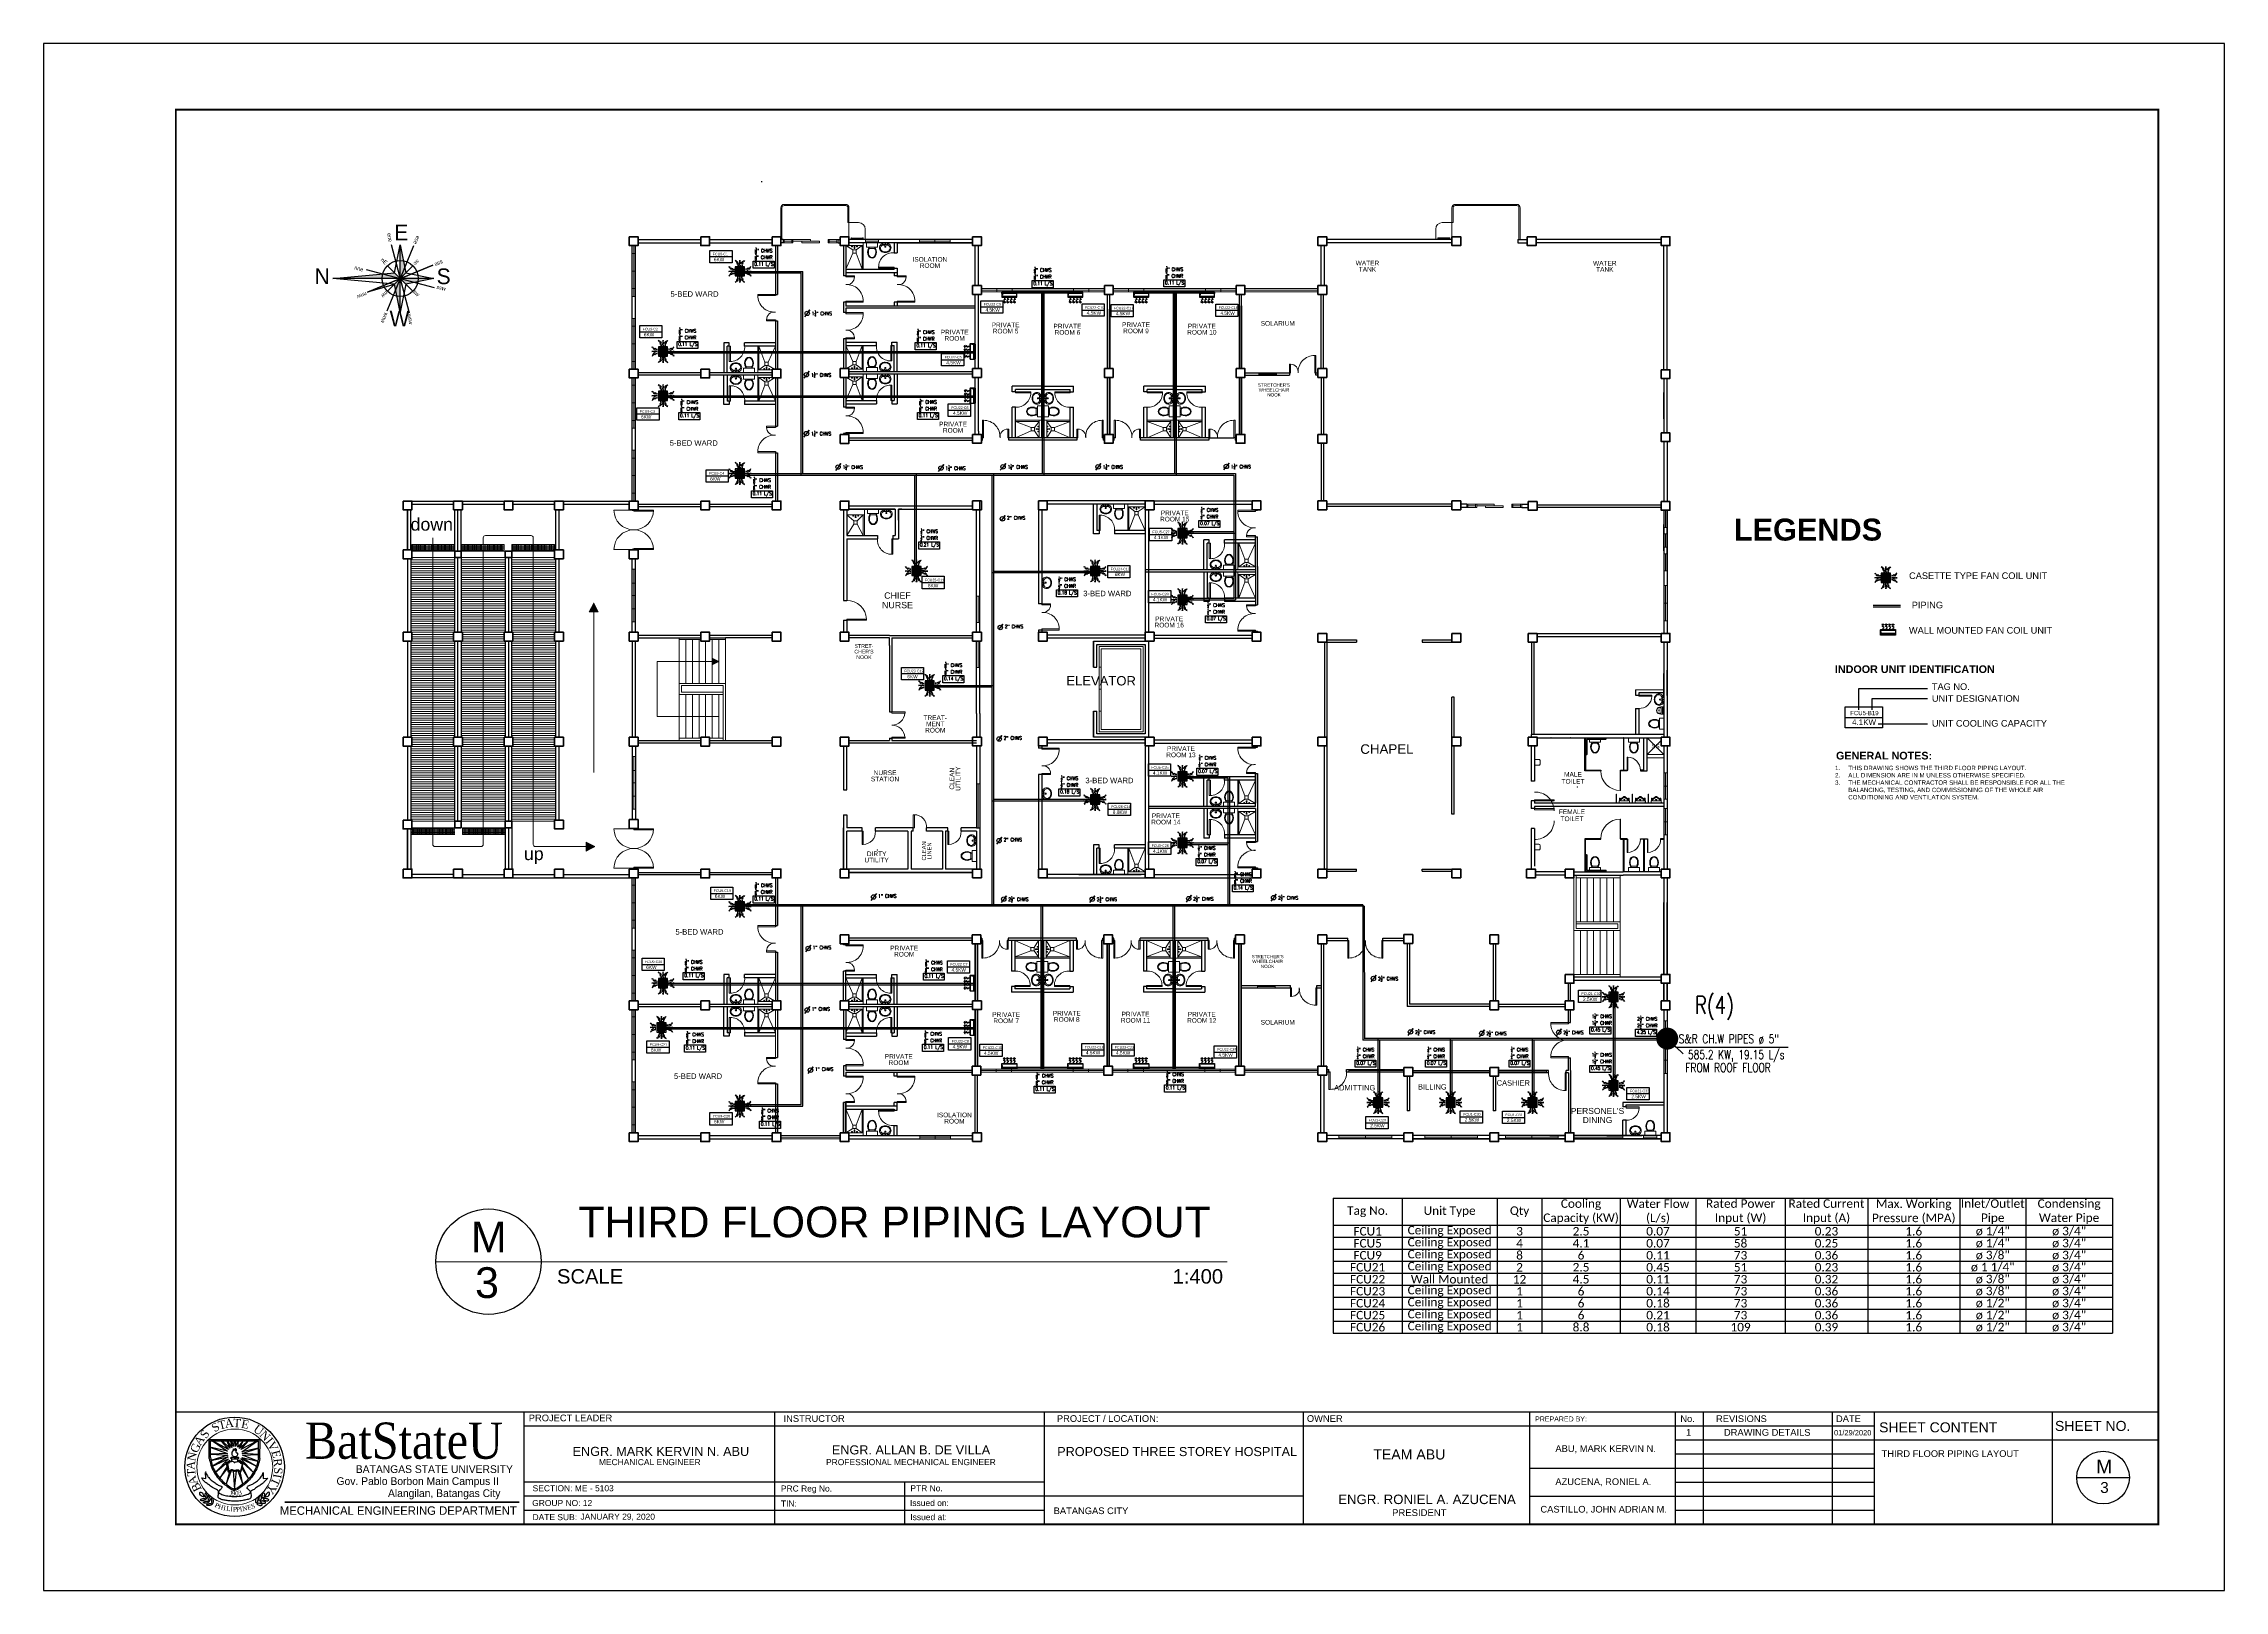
# Model space of a CAD drawing. Header units: millimetres. Extents: x 5 to 430, y 3 to 339.
# Drawn here: x 109.9 to 209.2, y 80.7 to 151.1 of the extents above; entities that cross this region are included whole.
import ezdxf
from ezdxf import colors
from ezdxf.entities.mleader import LeaderData, LeaderLine
from ezdxf.enums import TextEntityAlignment as Align
from ezdxf.math import Vec2, Vec3

# ---------------------------------------------------------------- set-up
doc = ezdxf.new("R2010")
doc.units = ezdxf.units.MM
doc.header["$MEASUREMENT"] = 0
for name, color, linetype in [('.1', 1, 'Continuous'), ('AIR', 7, 'Continuous'), ('fcu line', 7, 'Continuous'), ('fcu return', 7, 'Continuous'), ('label', 7, 'Continuous'), ('Legends', 7, 'Continuous'), ('PATHS', 7, 'Continuous'), ('pipe label', 7, 'Continuous'), ('template', 7, 'Continuous')]:
    doc.layers.add(name, color=color, linetype=linetype)
for name, color, linetype, lineweight in [('door', 234, 'Continuous', 13), ('road', 1, 'Continuous', 20), ('WALL', 4, 'Continuous', 30), ('walls', 4, 'Continuous', 30)]:
    doc.layers.add(name, color=color, linetype=linetype, lineweight=lineweight)
doc.styles.add('Arch-Dim', font='simplex.shx', dxfattribs={"width": 0.75})
doc.styles.add('arial', font='arial.ttf')
doc.styles.add('CGOTHIC', font='GOTHIC.TTF')
doc.styles.add('GARAMOND', font='GARA.TTF')
doc.styles.get("Standard").update_dxf_attribs({"font": 'arial.ttf'})
doc.styles.add('SWISSLT175', font='swissl.ttf', dxfattribs={"height": 0.175})

# ---------------------------------------------------------------- blocks, each defined once
blk = doc.blocks.new('FCU-13000P (CASSETTE SPLIT)')
at = {"layer": 'AIR', "ltscale": 3}
for p, q in [((-0.52, 0), (-1, 0)), ((-0.56, 0.19), (-0.49, 0.19)), ((-0.56, 0.16), (-0.49, 0.16)), ((-0.56, 0.02), (-0.49, 0.02)), ((-0.19, 0.56), (-0.19, 0.49)), ((-0.16, 0.56), (-0.16, 0.49)), ((-0.02, 0.56), (-0.02, 0.49)), ((0, 0.52), (0, 1)), ((0.02, 0.56), (0.02, 0.49)), ((0.16, 0.56), (0.16, 0.49)), ((0.19, 0.56), (0.19, 0.49)), ((0.56, 0.19), (0.49, 0.19)), ((0.56, 0.16), (0.49, 0.16)), ((0.56, 0.02), (0.49, 0.02)), ((0.52, 0), (1, 0)), ((-0.56, -0.02), (-0.49, -0.02)), ((-0.56, -0.16), (-0.49, -0.16)), ((-0.56, -0.19), (-0.49, -0.19)), ((-0.19, -0.56), (-0.19, -0.49)), ((-0.16, -0.56), (-0.16, -0.49)), ((-0.02, -0.56), (-0.02, -0.49)), ((0, -0.52), (0, -1)), ((0.02, -0.56), (0.02, -0.49)), ((0.16, -0.56), (0.16, -0.49)), ((0.19, -0.56), (0.19, -0.49)), ((0.56, -0.02), (0.49, -0.02)), ((0.56, -0.16), (0.49, -0.16)), ((0.56, -0.19), (0.49, -0.19))]:
    blk.add_line(p, q, dxfattribs=at)
at = {"layer": 'AIR'}
for p, q in [((0.3, -0.3), (-0.3, 0.3)), ((0.3, 0.3), (-0.3, -0.3))]:
    blk.add_line(p, q, dxfattribs=at)
at = {"layer": 'AIR', "ltscale": 3}
for points in [[(-0.89, 0.02), (-0.89, -0.02), (-1, 0)], [(-0.89, 0.34), (-0.93, 0.31), (-0.97, 0.42)], [(-0.34, 0.89), (-0.31, 0.93), (-0.42, 0.97)], [(-0.02, 0.89), (0.02, 0.89), (0, 1)], [(0.34, 0.89), (0.31, 0.93), (0.42, 0.97)], [(0.89, 0.34), (0.93, 0.31), (0.97, 0.42)], [(0.89, 0.02), (0.89, -0.02), (1, 0)], [(-0.89, -0.34), (-0.93, -0.31), (-0.97, -0.42)], [(-0.34, -0.89), (-0.31, -0.93), (-0.42, -0.97)], [(-0.02, -0.89), (0.02, -0.89), (0, -1)], [(0.34, -0.89), (0.31, -0.93), (0.42, -0.97)], [(0.89, -0.34), (0.93, -0.31), (0.97, -0.42)]]:
    blk.add_lwpolyline(points, close=True, dxfattribs=at)
at = {"layer": 'AIR'}
for points in [[(-0.91, 0.32, 0.171809), (-0.56, 0.18), (-0.52, 0.18)], [(-0.32, 0.91, -0.171809), (-0.18, 0.56), (-0.18, 0.52)], [(0.32, 0.91, 0.171809), (0.18, 0.56), (0.18, 0.52)], [(0.91, 0.32, -0.171809), (0.56, 0.18), (0.52, 0.18)], [(-0.91, -0.32, -0.171809), (-0.56, -0.18), (-0.52, -0.18)], [(-0.32, -0.91, 0.171809), (-0.18, -0.56), (-0.18, -0.52)], [(0.32, -0.91, -0.171809), (0.18, -0.56), (0.18, -0.52)], [(0.91, -0.32, 0.171809), (0.56, -0.18), (0.52, -0.18)]]:
    blk.add_lwpolyline(points, format="xyb", dxfattribs=at)
for points in [[(-0.41, -0.41), (0.41, -0.41), (0.41, 0.41), (-0.41, 0.41)], [(-0.37, 0.31), (-0.35, 0.31), (-0.35, -0.31), (-0.37, -0.31)], [(-0.31, 0.37), (0.31, 0.37), (0.31, 0.35), (-0.31, 0.35)], [(-0.26, -0.26), (0.26, -0.26), (0.26, 0.26), (-0.26, 0.26)], [(-0.21, -0.21), (0.21, -0.21), (0.21, 0.21), (-0.21, 0.21)], [(-0.16, -0.16), (0.16, -0.16), (0.16, 0.16), (-0.16, 0.16)], [(-0.11, -0.11), (0.11, -0.11), (0.11, 0.11), (-0.11, 0.11)], [(-0.06, -0.06), (0.06, -0.06), (0.06, 0.06), (-0.06, 0.06)], [(0.37, 0.31), (0.35, 0.31), (0.35, -0.31), (0.37, -0.31)], [(-0.31, -0.37), (0.31, -0.37), (0.31, -0.35), (-0.31, -0.35)]]:
    blk.add_lwpolyline(points, close=True, dxfattribs=at)
blk.add_lwpolyline([(-0.26, -0.31), (0.26, -0.31, 0.414214), (0.31, -0.26), (0.31, 0.26, 0.414214), (0.26, 0.31), (-0.26, 0.31, 0.414214), (-0.31, 0.26), (-0.31, -0.26, 0.414214)], format="xyb", close=True, dxfattribs=at)
at = {"layer": 'AIR', "ltscale": 3}
for points in [[(-0.84, 0.27), (-0.85, 0.23), (-0.88, 0.13), (-0.7, 0.42), (-0.9, 0), (-0.65, 0.36), (-0.68, 0.24), (-0.69, 0.2)], [(-0.27, 0.84), (-0.23, 0.85), (-0.13, 0.88), (-0.42, 0.7), (0, 0.9), (-0.36, 0.65), (-0.24, 0.68), (-0.2, 0.69)], [(0.27, 0.84), (0.23, 0.85), (0.13, 0.88), (0.42, 0.7), (0, 0.9), (0.36, 0.65), (0.24, 0.68), (0.2, 0.69)], [(0.84, 0.27), (0.85, 0.23), (0.88, 0.13), (0.7, 0.42), (0.9, 0), (0.65, 0.36), (0.68, 0.24), (0.69, 0.2)], [(-0.84, -0.27), (-0.85, -0.23), (-0.88, -0.13), (-0.7, -0.42), (-0.9, 0), (-0.65, -0.36), (-0.68, -0.24), (-0.69, -0.2)], [(-0.27, -0.84), (-0.23, -0.85), (-0.13, -0.88), (-0.42, -0.7), (0, -0.9), (-0.36, -0.65), (-0.24, -0.68), (-0.2, -0.69)], [(0.27, -0.84), (0.23, -0.85), (0.13, -0.88), (0.42, -0.7), (0, -0.9), (0.36, -0.65), (0.24, -0.68), (0.2, -0.69)], [(0.84, -0.27), (0.85, -0.23), (0.88, -0.13), (0.7, -0.42), (0.9, 0), (0.65, -0.36), (0.68, -0.24), (0.69, -0.2)]]:
    blk.add_open_spline(points, degree=3, knots=[0.0032834, 0.0032834, 0.0032834, 0.0032834, 0.0712567, 0.1924075, 0.3347111, 0.5062145, 0.5813292, 0.5813292, 0.5813292, 0.5813292], dxfattribs=at)
for points in [[(-0.8, 0), (-0.78, -0.08), (-0.75, 0.06), (-0.72, -0.1), (-0.66, 0.09), (-0.63, 0)], [(0, 0.8), (0.08, 0.78), (-0.06, 0.75), (0.1, 0.72), (-0.09, 0.66), (0, 0.63)], [(0.8, 0), (0.78, -0.08), (0.75, 0.06), (0.72, -0.1), (0.66, 0.09), (0.63, 0)], [(0, -0.8), (0.08, -0.78), (-0.06, -0.75), (0.1, -0.72), (-0.09, -0.66), (0, -0.63)]]:
    blk.add_spline(points, degree=3, dxfattribs=at)
for points in [[(-1, 0), (-0.89, 0.02), (-0.89, -0.02)], [(-0.97, 0.42), (-0.89, 0.34), (-0.93, 0.31)], [(-0.42, 0.97), (-0.34, 0.89), (-0.31, 0.93)], [(0, 1), (-0.02, 0.89), (0.02, 0.89)], [(0.42, 0.97), (0.34, 0.89), (0.31, 0.93)], [(0.97, 0.42), (0.89, 0.34), (0.93, 0.31)], [(1, 0), (0.89, 0.02), (0.89, -0.02)], [(-0.97, -0.42), (-0.89, -0.34), (-0.93, -0.31)], [(-0.42, -0.97), (-0.34, -0.89), (-0.31, -0.93)], [(0, -1), (-0.02, -0.89), (0.02, -0.89)], [(0.42, -0.97), (0.34, -0.89), (0.31, -0.93)], [(0.97, -0.42), (0.89, -0.34), (0.93, -0.31)]]:
    blk.add_solid(points, dxfattribs=at)
blk = doc.blocks.new('CARRIER-S30-32 (FCD)')
at = {"layer": 'AIR'}
for p, q in [((0.82, -0.05), (-0.83, -0.05)), ((0.82, -0.08), (-0.83, -0.08)), ((0.82, -0.1), (-0.83, -0.1)), ((0.82, -0.13), (-0.83, -0.13)), ((0.82, -0.15), (-0.83, -0.15)), ((-0.6, -0.03), (-0.6, -0.18)), ((-0.4, -0.03), (-0.4, -0.18)), ((-0.2, -0.03), (-0.2, -0.18)), ((0, -0.03), (0, -0.18)), ((0.2, -0.03), (0.2, -0.18)), ((0.4, -0.03), (0.4, -0.18)), ((0.6, -0.03), (0.6, -0.18))]:
    blk.add_line(p, q, dxfattribs=at)
for points in [[(-0.8, -0.62), (0.8, -0.62, 0.414214), (0.85, -0.57), (0.85, 0), (-0.85, 0), (-0.85, -0.57, 0.414214)], [(-0.8, -0.59), (0.8, -0.59, 0.414214), (0.82, -0.57), (0.82, -0.53), (-0.83, -0.53), (-0.83, -0.57, 0.414214)]]:
    blk.add_lwpolyline(points, format="xyb", close=True, dxfattribs=at)
for points in [[(-0.83, -0.03), (0.82, -0.03), (0.82, -0.18), (-0.83, -0.18)], [(-0.66, -1.13), (-0.56, -1.24), (-0.7, -1.18)], [(-0.46, -1.13), (-0.56, -1.24), (-0.43, -1.18)], [(-0.29, -1.13), (-0.19, -1.24), (-0.32, -1.18)], [(-0.09, -1.13), (-0.19, -1.24), (-0.05, -1.18)], [(0.09, -1.13), (0.19, -1.24), (0.05, -1.18)], [(0.29, -1.13), (0.19, -1.24), (0.32, -1.18)], [(0.46, -1.13), (0.56, -1.24), (0.43, -1.18)], [(0.66, -1.13), (0.56, -1.24), (0.7, -1.18)]]:
    blk.add_lwpolyline(points, close=True, dxfattribs=at)
for points in [[(-0.56, -0.68), (-0.56, -0.79), (-0.44, -0.84), (-0.67, -1), (-0.56, -1.04), (-0.56, -1.24)], [(-0.19, -0.68), (-0.19, -0.79), (-0.06, -0.84), (-0.29, -1), (-0.19, -1.04), (-0.19, -1.24)], [(0.19, -0.68), (0.19, -0.79), (0.31, -0.84), (0.08, -1), (0.19, -1.04), (0.19, -1.24)], [(0.56, -0.68), (0.56, -0.79), (0.69, -0.84), (0.46, -1), (0.56, -1.04), (0.56, -1.24)]]:
    blk.add_lwpolyline(points, dxfattribs=at)
for centre in [(-0.8, -0.29), (-0.8, -0.36)]:
    blk.add_circle(centre, 0.0187, dxfattribs=at)
blk = doc.blocks.new('*T9')
at = {"layer": 'Legends', "color": 0, "linetype": 'ByBlock', "lineweight": -2, "transparency": 16777216}
for p, q in [((0, 0), (35.478, 0)), ((0, 0), (0, -6.147)), ((3.132, 0), (3.132, -6.147)), ((7.466, 0), (7.466, -6.147)), ((9.501, 0), (9.501, -6.147)), ((13.06, 0), (13.06, -6.147)), ((16.51, 0), (16.51, -6.147)), ((20.577, 0), (20.577, -6.147)), ((24.331, 0), (24.331, -6.147)), ((28.525, 0), (28.525, -6.147)), ((31.523, 0), (31.523, -6.147)), ((35.478, 0), (35.478, -6.147)), ((0, -1.236), (35.478, -1.236)), ((0, -1.782), (35.478, -1.782)), ((0, -2.328), (35.478, -2.328)), ((0, -2.874), (35.478, -2.874)), ((0, -3.42), (35.478, -3.42)), ((0, -3.964), (35.478, -3.964)), ((0, -4.51), (35.478, -4.51)), ((0, -5.056), (35.478, -5.056)), ((0, -5.601), (35.478, -5.601)), ((0, -6.147), (35.478, -6.147))]:
    blk.add_line(p, q, dxfattribs=at)
at = {"layer": 'Legends', "color": 0, "transparency": 16777216, "char_height": 0.38743, "attachment_point": 5}
for s, insert, width in [('{\\fCalibri|b0|i0|c0;Tag No.', (1.566, -0.618), 3.11046), ('{\\fCalibri|b0|i0|c0;Unit Type', (5.299, -0.618), 4.31123), ('{\\fCalibri|b0|i0|c0;Qty', (8.483, -0.618), 2.01343), ('{\\fCalibri|b0|i0|c0|p34;Cooling Capacity (KW)}', (11.281, -0.618), 3.53703), ('{\\fCalibri|b0|i0|c0;Water Flow (L/s)', (14.785, -0.618), 3.42842), ('{\\fCalibri|b0|i0|c0;Rated Power Input (W)', (18.544, -0.618), 4.04444), ('{\\fCalibri|b0|i0|c0;Rated Current Input (A)', (22.454, -0.618), 3.73177), ('{\\fCalibri|b0|i0|c0;Max. Working Pressure (MPA)', (26.428, -0.618), 4.17294), ('{\\fCalibri|b0|i0|c0;Inlet/Outlet Pipe', (30.024, -0.618), 2.97586), ('{\\fCalibri|b0|i0|c0;Condensing Water Pipe', (33.5, -0.618), 3.93243), ('{\\fCalibri|b0|i0|c0;FCU1', (1.566, -1.509), 3.11046), ('{\\fCalibri|b0|i0|c0;FCU5', (1.566, -2.055), 3.11046), ('{\\fCalibri|b0|i0|c0;Ceiling Exposed', (5.299, -1.509), 4.31123), ('{\\fCalibri|b0|i0|c0;Ceiling Exposed', (5.299, -2.055), 4.31123), ('{\\fCalibri|b0|i0|c0;4', (8.483, -2.055), 2.01343), ('{\\fCalibri|b0|i0|c0;3', (8.483, -1.509), 2.01343), ('{\\fCalibri|b0|i0|c0;4.1', (11.281, -2.055), 3.53703), ('{\\fCalibri|b0|i0|c0;2.5', (11.281, -1.509), 3.53703), ('{\\fCalibri|b0|i0|c0;0.07', (14.785, -1.509), 3.42842), ('{\\fCalibri|b0|i0|c0;0.07', (14.785, -2.055), 3.42842), ('{\\fCalibri|b0|i0|c0;51', (18.544, -1.509), 4.04444), ('{\\fCalibri|b0|i0|c0;58', (18.544, -2.055), 4.04444), ('{\\fCalibri|b0|i0|c0;0.23', (22.454, -1.509), 3.73177), ('{\\fCalibri|b0|i0|c0;0.25', (22.454, -2.055), 3.73177), ('{\\fCalibri|b0|i0|c0;1.6', (26.428, -1.509), 4.17294), ('{\\fCalibri|b0|i0|c0;1.6', (26.428, -2.055), 4.17294), ('{\\fCalibri|b0|i0|c0;ø 1/4"', (30.024, -1.509), 2.97586), ('{\\fCalibri|b0|i0|c0;ø 1/4"', (30.024, -2.055), 2.97586), ('{\\fCalibri|b0|i0|c0;ø 3/4"', (33.5, -1.509), 3.93243), ('{\\fCalibri|b0|i0|c0;ø 3/4"', (33.5, -2.055), 3.93243), ('{\\fCalibri|b0|i0|c0;FCU21', (1.566, -3.147), 3.11046), ('{\\fCalibri|b0|i0|c0;FCU9', (1.566, -2.601), 3.11046), ('{\\fCalibri|b0|i0|c0;Ceiling Exposed', (5.299, -2.601), 4.31123), ('{\\fCalibri|b0|i0|c0;Ceiling Exposed', (5.299, -3.147), 4.31123), ('{\\fCalibri|b0|i0|c0;8', (8.483, -2.601), 2.01343), ('{\\fCalibri|b0|i0|c0;2', (8.483, -3.147), 2.01343), ('{\\fCalibri|b0|i0|c0;2.5', (11.281, -3.147), 3.53703), ('{\\fCalibri|b0|i0|c0;6', (11.281, -2.601), 3.53703), ('{\\fCalibri|b0|i0|c0;0.11', (14.785, -2.601), 3.42842), ('{\\fCalibri|b0|i0|c0;0.45', (14.785, -3.147), 3.42842), ('{\\fCalibri|b0|i0|c0;51', (18.544, -3.147), 4.04444), ('{\\fCalibri|b0|i0|c0;73', (18.544, -2.601), 4.04444), ('{\\fCalibri|b0|i0|c0;0.36', (22.454, -2.601), 3.73177), ('{\\fCalibri|b0|i0|c0;0.23', (22.454, -3.147), 3.73177), ('{\\fCalibri|b0|i0|c0;1.6', (26.428, -2.601), 4.17294), ('{\\fCalibri|b0|i0|c0;1.6', (26.428, -3.147), 4.17294), ('{\\fCalibri|b0|i0|c0;ø 1 1/4"', (30.024, -3.147), 2.97586), ('{\\fCalibri|b0|i0|c0;ø 3/8"', (30.024, -2.601), 2.97586), ('{\\fCalibri|b0|i0|c0;ø 3/4"', (33.5, -2.601), 3.93243), ('{\\fCalibri|b0|i0|c0;ø 3/4"', (33.5, -3.147), 3.93243), ('{\\fCalibri|b0|i0|c0;FCU22', (1.566, -3.692), 3.11046), ('{\\fCalibri|b0|i0|c0;Ceiling Exposed', (5.299, -4.237), 4.31123), ('{\\fCalibri|b0|i0|c0;Wall Mounted', (5.299, -3.692), 4.31123), ('{\\fCalibri|b0|i0|c0;12', (8.483, -3.692), 2.01343), ('{\\fCalibri|b0|i0|c0;4.5', (11.281, -3.692), 3.53703), ('{\\fCalibri|b0|i0|c0;0.11', (14.785, -3.692), 3.42842), ('{\\fCalibri|b0|i0|c0;73', (18.544, -3.692), 4.04444), ('{\\fCalibri|b0|i0|c0;0.32', (22.454, -3.692), 3.73177), ('{\\fCalibri|b0|i0|c0;1.6', (26.428, -3.692), 4.17294), ('{\\fCalibri|b0|i0|c0;ø 3/8"', (30.024, -3.692), 2.97586), ('{\\fCalibri|b0|i0|c0;ø 3/4"', (33.5, -3.692), 3.93243), ('{\\fCalibri|b0|i0|c0;FCU23', (1.566, -4.237), 3.11046), ('{\\fCalibri|b0|i0|c0;FCU24', (1.566, -4.783), 3.11046), ('{\\fCalibri|b0|i0|c0;Ceiling Exposed', (5.299, -4.783), 4.31123), ('{\\fCalibri|b0|i0|c0;1', (8.483, -4.237), 2.01343), ('{\\fCalibri|b0|i0|c0;1', (8.483, -4.783), 2.01343), ('{\\fCalibri|b0|i0|c0;6', (11.281, -4.237), 3.53703), ('{\\fCalibri|b0|i0|c0;6', (11.281, -4.783), 3.53703), ('{\\fCalibri|b0|i0|c0;0.14', (14.785, -4.237), 3.42842), ('{\\fCalibri|b0|i0|c0;0.18', (14.785, -4.783), 3.42842), ('{\\fCalibri|b0|i0|c0;73', (18.544, -4.237), 4.04444), ('{\\fCalibri|b0|i0|c0;73', (18.544, -4.783), 4.04444), ('{\\fCalibri|b0|i0|c0;0.36', (22.454, -4.237), 3.73177), ('{\\fCalibri|b0|i0|c0;0.36', (22.454, -4.783), 3.73177), ('{\\fCalibri|b0|i0|c0;1.6', (26.428, -4.237), 4.17294), ('{\\fCalibri|b0|i0|c0;1.6', (26.428, -4.783), 4.17294), ('{\\fCalibri|b0|i0|c0;ø 3/8"', (30.024, -4.237), 2.97586), ('{\\fCalibri|b0|i0|c0;ø 1/2"', (30.024, -4.783), 2.97586), ('{\\fCalibri|b0|i0|c0;ø 3/4"', (33.5, -4.237), 3.93243), ('{\\fCalibri|b0|i0|c0;ø 3/4"', (33.5, -4.783), 3.93243), ('{\\fCalibri|b0|i0|c0;FCU25', (1.566, -5.328), 3.11046), ('{\\fCalibri|b0|i0|c0;FCU26', (1.566, -5.874), 3.11046), ('{\\fCalibri|b0|i0|c0;Ceiling Exposed', (5.299, -5.328), 4.31123), ('{\\fCalibri|b0|i0|c0;Ceiling Exposed', (5.299, -5.874), 4.31123), ('{\\fCalibri|b0|i0|c0;1', (8.483, -5.328), 2.01343), ('{\\fCalibri|b0|i0|c0;1', (8.483, -5.874), 2.01343), ('{\\fCalibri|b0|i0|c0;8.8', (11.281, -5.874), 3.53703), ('{\\fCalibri|b0|i0|c0;6', (11.281, -5.328), 3.53703), ('{\\fCalibri|b0|i0|c0;0.21', (14.785, -5.328), 3.42842), ('{\\fCalibri|b0|i0|c0;0.18', (14.785, -5.874), 3.42842), ('{\\fCalibri|b0|i0|c0;109', (18.544, -5.874), 4.04444), ('{\\fCalibri|b0|i0|c0;73', (18.544, -5.328), 4.04444), ('{\\fCalibri|b0|i0|c0;0.36', (22.454, -5.328), 3.73177), ('{\\fCalibri|b0|i0|c0;0.39', (22.454, -5.874), 3.73177), ('{\\fCalibri|b0|i0|c0;1.6', (26.428, -5.328), 4.17294), ('{\\fCalibri|b0|i0|c0;1.6', (26.428, -5.874), 4.17294), ('{\\fCalibri|b0|i0|c0;ø 1/2"', (30.024, -5.328), 2.97586), ('{\\fCalibri|b0|i0|c0;ø 1/2"', (30.024, -5.874), 2.97586), ('{\\fCalibri|b0|i0|c0;ø 3/4"', (33.5, -5.328), 3.93243), ('{\\fCalibri|b0|i0|c0;ø 3/4"', (33.5, -5.874), 3.93243)]:
    blk.add_mtext(s, dxfattribs=dict(at, insert=insert, width=width))
blk = doc.blocks.new('A$C4B4E3A78')
at = {"layer": 'PATHS'}
h = blk.add_hatch(color=7, dxfattribs=at)
h.paths.add_polyline_path([(0, 0.334, -0.044061), (0.059, 0.329), (0, 0.626)])
h.paths.add_polyline_path([(0, 0), (0.103, 0.103), (0.059, 0.329, 0.044061), (0, 0.334)])
h.paths.add_polyline_path([(0.334, 0, -0.044061), (0.329, -0.059), (0.626, 0)])
h.paths.add_polyline_path([(0, 0), (0.103, -0.103), (0.329, -0.059, 0.044061), (0.334, 0)])
h.paths.add_polyline_path([(0, -0.334, -0.044061), (-0.059, -0.329), (0, -0.626)])
h.paths.add_polyline_path([(0, 0), (-0.103, -0.103), (-0.059, -0.329, 0.044061), (0, -0.334)])
h.paths.add_polyline_path([(-0.334, 0, -0.063049), (-0.324, 0.083), (-1.249, 0)])
h.paths.add_polyline_path([(-0.324, 0.083, 0.063049), (-0.334, 0), (0, 0), (-0.103, 0.103)])
at = {"layer": 'PATHS', "color": 7}
for p, q in [((0.251, 0.606), (-0.251, -0.606)), ((-0.165, 0.635), (0.165, -0.635)), ((-0.103, 0.103), (0, 0.626)), ((0, -0.626), (0, 0.626)), ((0, 0.626), (0.103, 0.103)), ((-1.249, 0), (-0.103, 0.103)), ((-0.635, 0.165), (0.635, -0.165)), ((0.606, 0.251), (-0.606, -0.251)), ((-0.606, -0.251), (0.606, 0.251)), ((0, 0), (-0.236, 0.236)), ((0, 0), (0.236, 0.236)), ((0.103, 0.103), (0.626, 0)), ((0.626, 0), (-1.249, 0)), ((-0.103, -0.103), (-1.249, 0)), ((-0.6, -0.249), (-0.103, -0.103)), ((0, 0), (-0.236, -0.236)), ((0, -0.626), (-0.103, -0.103)), ((0, 0), (0.236, -0.236)), ((0.103, -0.103), (0, -0.626)), ((0.626, 0), (0.103, -0.103))]:
    blk.add_line(p, q, dxfattribs=at)
blk.add_circle((0, 0), 0.334, dxfattribs=at)
at = {"layer": 'PATHS', "color": 7, "char_height": 0.0729, "width": 0.15156}
for s, insert, attachment_point, rotation in [('{\\fAlgerian|b0|i0|c0|p82;ene}', (-0.242, 0.839), 7, 278.5552), ('{\\fAlgerian|b0|i0|c0|p82;ese}', (0.372, 0.775), 1, 247.5), ('{\\fAlgerian|b0|i0|c0|p82;nne}', (-0.84, 0.242), 1, 345.4238), ('{\\fAlgerian|b0|i0|c0|p82;nE}', (-0.315, 0.39), 1, 315), ('{\\fAlgerian|b0|i0|c0|p82;se}', (0.367, 0.307), 1, 225), ('{\\fAlgerian|b0|i0|c0|p82;sse}', (0.804, 0.276), 1, 202.5), ('{\\fAlgerian|b0|i0|c0|p82;nnw}', (-0.611, -0.311), 1, 202.5), ('{\\fAlgerian|b0|i0|c0|p82;nw}', (-0.217, -0.276), 1, 225), ('{\\fAlgerian|b0|i0|c0|p82;sw}', (0.284, -0.202), 1, 315), ('{\\fAlgerian|b0|i0|c0|p82;ssw}', (0.687, -0.117), 1, 345.4238), ('{\\fAlgerian|b0|i0|c0|p82;wnw}', (-0.219, -0.651), 1, 247.5), ('{\\fAlgerian|b0|i0|c0|p82;wsw}', (0.136, -0.665), 7, 278.5552)]:
    blk.add_mtext(s, dxfattribs=dict(at, insert=insert, attachment_point=attachment_point, rotation=rotation))
at = {"layer": 'PATHS', "color": 7, "char_height": 0.2916, "width": 0.60625, "attachment_point": 1}
for s, insert in [('{\\fAlgerian|b0|i0|c0|p82;E}', (-0.11, 1.001)), ('{\\fAlgerian|b0|i0|c0|p82;N}', (-1.591, 0.187)), ('{\\fAlgerian|b0|i0|c0|p82;S}', (0.678, 0.187)), ('{\\fAlgerian|b0|i0|c0|p82;W}', (-0.197, -0.598))]:
    blk.add_mtext(s, dxfattribs=dict(at, insert=insert))
blk = doc.blocks.new('_Dot')
at = {"color": 0, "linetype": 'ByBlock', "lineweight": -2}
blk.add_line((-0.5, 0), (-1, 0), dxfattribs=at)
at = {"color": 0, "linetype": 'ByBlock', "const_width": 0.5}
blk.add_lwpolyline([(-0.25, 0, 1), (0.25, 0, 1)], format="xyb", close=True, dxfattribs=at)

msp = doc.modelspace()

# ---------------------------------------------------------------- linework, layer by layer
at = {"layer": '.1', "color": 0}
msp.add_line((209.188, 151.076), (109.912, 151.076), dxfattribs=at)
at = {"color": 8, "linetype": 'ByBlock', "lineweight": 25}
for p, q in [((136.975, 142.159), (139.825, 142.159)), ((136.975, 142.009), (139.825, 142.009)), ((140.225, 142.159), (143.075, 142.159)), ((140.225, 142.009), (143.075, 142.009)), ((143.575, 142.159), (143.475, 142.159)), ((143.575, 142.009), (143.475, 142.009)), ((146.075, 142.159), (146.175, 142.159)), ((146.075, 142.009), (146.175, 142.009)), ((152.2, 142.159), (146.575, 142.159)), ((152.2, 142.009), (146.575, 142.009)), ((148.775, 142.009), (152.2, 142.009)), ((174.025, 142.159), (168.325, 142.159)), ((174.025, 142.009), (168.325, 142.009)), ((177.025, 142.159), (177.45, 142.159)), ((177.025, 142.009), (177.45, 142.009)), ((183.55, 142.159), (177.85, 142.159)), ((183.55, 142.009), (177.85, 142.009)), ((136.7, 136.259), (136.7, 141.884)), ((136.85, 136.259), (136.85, 141.884)), ((143.225, 141.884), (143.225, 139.609)), ((143.325, 141.884), (143.325, 139.659)), ((146.325, 141.884), (146.325, 140.509)), ((146.425, 141.884), (146.425, 140.459)), ((152.325, 140.062), (152.325, 141.886)), ((152.475, 140.062), (152.475, 141.886)), ((168.05, 141.886), (168.05, 140.062)), ((168.2, 141.886), (168.2, 140.062)), ((183.675, 136.236), (183.675, 141.886)), ((183.825, 136.236), (183.825, 141.886)), ((146.425, 140.509), (146.325, 140.509)), ((143.225, 139.659), (143.325, 139.659)), ((146.325, 139.309), (146.325, 139.084)), ((146.425, 139.309), (146.325, 139.309)), ((146.325, 139.084), (146.325, 138.834)), ((146.425, 139.359), (146.425, 139.134)), ((152.325, 139.134), (146.425, 139.134)), ((152.325, 139.034), (146.425, 139.034)), ((146.425, 139.034), (146.425, 138.784)), ((152.325, 136.287), (152.325, 139.662)), ((152.325, 136.287), (152.325, 139.034)), ((152.475, 136.287), (152.475, 139.662)), ((155.35, 133.134), (155.35, 139.784)), ((155.45, 133.134), (155.45, 139.784)), ((158.35, 136.287), (158.35, 139.662)), ((158.45, 136.287), (158.45, 139.662)), ((161.35, 133.134), (161.35, 139.784)), ((161.45, 133.134), (161.45, 139.784)), ((164.35, 136.287), (164.35, 139.662)), ((164.35, 139.137), (164.35, 136.287)), ((164.45, 136.287), (164.45, 139.662)), ((164.45, 139.137), (164.45, 136.287)), ((168.075, 136.287), (168.075, 139.662)), ((168.175, 136.287), (168.175, 139.662)), ((143.225, 138.509), (143.225, 136.259)), ((143.225, 138.459), (143.325, 138.459)), ((143.325, 138.459), (143.325, 136.259)), ((146.425, 138.834), (146.325, 138.834)), ((155.35, 138.984), (155.35, 133.134)), ((155.45, 138.984), (155.45, 133.134)), ((158.35, 138.984), (158.35, 136.287)), ((158.45, 138.984), (158.45, 136.287)), ((140.875, 137.459), (140.875, 136.109)), ((146.325, 137.634), (146.325, 136.284)), ((146.425, 137.634), (146.325, 137.634)), ((146.425, 137.684), (146.425, 136.284)), ((136.975, 136.109), (139.825, 136.109)), ((136.975, 136.009), (139.825, 136.009)), ((140.225, 136.109), (143.075, 136.109)), ((140.225, 136.009), (143.075, 136.009)), ((140.875, 134.659), (140.875, 136.009)), ((152.2, 136.134), (146.575, 136.134)), ((152.2, 136.034), (146.575, 136.034)), ((164.6, 136.086), (166.675, 136.086)), ((166.625, 136.086), (166.625, 135.986)), ((167.775, 136.086), (167.925, 136.086)), ((167.825, 135.986), (167.825, 136.086)), ((136.7, 130.259), (136.7, 135.859)), ((136.85, 130.259), (136.85, 135.859)), ((143.225, 135.859), (143.225, 133.609)), ((143.325, 135.859), (143.325, 133.659)), ((146.325, 135.884), (146.325, 134.534)), ((146.425, 135.884), (146.425, 134.484)), ((152.325, 133.287), (152.325, 135.887)), ((152.325, 133.434), (152.325, 135.887)), ((152.475, 133.434), (152.475, 135.887)), ((158.35, 135.887), (158.35, 133.287)), ((158.35, 133.287), (158.35, 135.887)), ((158.45, 135.887), (158.45, 133.287)), ((158.45, 133.287), (158.45, 135.887)), ((164.35, 135.887), (164.35, 133.287)), ((164.35, 133.287), (164.35, 135.887)), ((164.45, 135.887), (164.45, 133.287)), ((164.45, 133.287), (164.45, 135.887)), ((164.6, 135.986), (166.625, 135.986)), ((167.925, 135.986), (167.825, 135.986)), ((168.075, 135.887), (168.075, 133.287)), ((168.175, 135.887), (168.175, 133.287)), ((183.675, 135.836), (183.675, 133.361)), ((183.675, 133.997), (183.675, 135.197)), ((183.825, 133.361), (183.825, 135.836)), ((141.825, 134.809), (141.825, 134.659)), ((146.425, 134.534), (146.325, 134.534)), ((143.225, 133.659), (143.325, 133.659)), ((146.325, 133.334), (146.325, 133.284)), ((146.425, 133.334), (146.325, 133.334)), ((146.425, 133.384), (146.425, 133.284)), ((146.575, 133.134), (152.2, 133.134)), ((146.575, 133.034), (152.2, 133.034)), ((152.475, 133.434), (152.475, 133.287)), ((152.7, 133.134), (152.6, 133.134)), ((152.6, 133.034), (152.65, 133.034)), ((152.65, 133.034), (152.65, 133.134)), ((155.35, 133.134), (153.8, 133.134)), ((153.85, 133.034), (153.85, 133.134)), ((156.95, 133.034), (153.85, 133.034)), ((155.45, 133.134), (155.35, 133.134)), ((157, 133.134), (155.45, 133.134)), ((156.95, 133.134), (156.95, 133.034)), ((158.2, 133.134), (158.1, 133.134)), ((158.15, 133.134), (158.15, 133.034)), ((158.2, 133.034), (158.15, 133.034)), ((158.7, 133.134), (158.6, 133.134)), ((158.65, 133.034), (158.6, 133.034)), ((158.6, 133.034), (158.65, 133.034)), ((158.65, 133.034), (158.65, 133.134)), ((161.35, 133.134), (159.8, 133.134)), ((159.85, 133.034), (159.85, 133.134)), ((162.95, 133.034), (159.85, 133.034)), ((163, 133.134), (161.45, 133.134)), ((162.95, 133.134), (162.95, 133.034)), ((164.2, 133.134), (164.1, 133.134)), ((164.15, 133.134), (164.15, 133.034)), ((164.2, 133.034), (164.15, 133.034)), ((143.225, 132.509), (143.225, 130.259)), ((143.225, 132.459), (143.325, 132.459)), ((143.325, 132.459), (143.325, 130.259)), ((168.075, 132.887), (168.075, 130.263)), ((168.175, 132.887), (168.175, 130.263)), ((183.675, 132.961), (183.675, 130.236)), ((183.675, 132.322), (183.675, 131.122)), ((183.825, 132.961), (183.825, 130.236)), ((136.975, 130.109), (139.825, 130.109)), ((140.225, 130.109), (143.075, 130.109)), ((152.525, 124.286), (152.525, 130.261)), ((157.712, 128.763), (157.712, 130.113)), ((136.7, 129.846), (136.7, 129.859)), ((136.85, 129.846), (136.85, 129.859)), ((136.975, 130.009), (139.825, 130.009)), ((140.225, 130.009), (143.075, 130.009)), ((146.325, 129.859), (146.325, 125.734)), ((146.475, 129.859), (146.475, 128.684)), ((146.475, 129.859), (146.475, 128.684)), ((146.475, 129.734), (146.475, 128.684)), ((146.575, 130.034), (152.2, 130.034)), ((146.575, 129.884), (148.675, 129.884)), ((148.675, 129.884), (146.575, 129.884)), ((148.675, 129.884), (146.575, 129.884)), ((148.825, 129.884), (152.2, 129.884)), ((148.975, 129.884), (148.825, 129.884)), ((152.375, 124.284), (152.375, 129.861)), ((165.075, 129.786), (165.075, 129.863)), ((165.075, 129.836), (165.175, 129.836)), ((165.175, 129.836), (165.175, 129.863)), ((183.675, 129.836), (183.675, 124.236)), ((183.675, 127.997), (183.675, 129.197)), ((183.825, 129.836), (183.825, 124.236)), ((183.825, 127.084), (183.825, 129.836)), ((183.825, 127.997), (183.825, 129.197)), ((183.825, 128.76), (183.825, 129.06)), ((136.7, 128.943), (136.7, 128.949)), ((136.85, 128.943), (136.85, 128.949)), ((146.475, 128.534), (146.475, 125.734)), ((158.662, 128.913), (158.662, 128.763)), ((165.075, 127.286), (165.075, 128.686)), ((165.075, 128.636), (165.175, 128.636)), ((165.175, 127.286), (165.175, 128.636)), ((136.7, 128.034), (136.7, 128.046)), ((136.7, 124.284), (136.7, 127.634)), ((136.85, 128.034), (136.85, 128.046)), ((136.85, 124.284), (136.85, 127.634)), ((165.075, 127.286), (165.075, 125.486)), ((165.175, 127.286), (165.175, 125.536)), ((165.175, 126.886), (165.175, 125.536)), ((146.325, 125.734), (146.475, 125.734)), ((165.075, 125.536), (165.175, 125.536)), ((139.825, 124.134), (136.975, 124.134)), ((143.075, 124.134), (140.225, 124.134)), ((146.325, 124.834), (146.325, 124.634)), ((146.325, 124.834), (146.475, 124.834)), ((146.325, 124.634), (146.325, 124.634)), ((146.325, 124.634), (146.325, 124.284)), ((146.475, 124.834), (146.475, 124.734)), ((146.475, 124.834), (146.475, 124.284)), ((148.425, 124.134), (146.575, 124.134)), ((148.425, 124.134), (152.2, 124.134)), ((165.075, 124.286), (165.075, 124.336)), ((165.075, 124.336), (165.175, 124.336)), ((165.175, 124.336), (165.175, 124.286)), ((136.7, 123.884), (136.7, 119.509)), ((136.85, 121.959), (136.85, 123.884)), ((136.975, 124.034), (139.825, 124.034)), ((140.225, 124.034), (140.95, 124.034)), ((143.075, 124.034), (140.95, 124.034)), ((148.425, 124.034), (146.575, 124.034)), ((148.425, 123.684), (148.425, 124.034)), ((148.425, 123.684), (148.425, 120.66)), ((148.525, 124.034), (148.525, 120.66)), ((148.525, 124.034), (152.2, 124.034)), ((152.375, 120.584), (152.375, 123.886)), ((152.525, 120.584), (152.525, 123.886)), ((177.65, 123.836), (177.65, 119.636)), ((177.75, 123.836), (177.75, 119.636)), ((183.675, 123.836), (183.675, 119.511)), ((183.675, 123.836), (183.675, 119.511)), ((183.825, 123.836), (183.825, 119.511)), ((183.675, 121.409), (183.675, 122.409)), ((183.825, 121.409), (183.825, 122.559)), ((136.85, 121.859), (136.85, 121.959)), ((136.85, 121.559), (136.85, 121.859)), ((136.85, 121.459), (136.85, 121.559)), ((136.85, 119.509), (136.85, 121.459)), ((182.375, 121.673), (183.675, 121.674)), ((182.375, 121.673), (182.375, 121.423)), ((182.375, 121.423), (182.525, 121.423)), ((182.525, 121.523), (182.525, 121.423)), ((148.425, 120.66), (148.525, 120.66)), ((152.375, 120.584), (152.375, 119.511)), ((152.525, 120.584), (152.525, 119.511)), ((182.375, 120.823), (182.375, 119.636)), ((182.375, 120.823), (182.525, 120.823)), ((182.525, 120.823), (182.525, 119.636)), ((136.975, 119.359), (139.825, 119.359)), ((136.975, 119.259), (139.825, 119.259)), ((140.225, 119.359), (143.075, 119.359)), ((140.225, 119.259), (143.075, 119.259)), ((146.575, 119.36), (148.275, 119.36)), ((146.575, 119.26), (151.325, 119.26)), ((148.275, 119.36), (148.425, 119.36)), ((148.275, 119.36), (148.425, 119.36)), ((148.275, 119.26), (152.375, 119.26)), ((148.425, 119.46), (148.525, 119.46)), ((148.425, 119.46), (148.425, 119.36)), ((148.525, 119.46), (148.525, 119.36)), ((148.525, 119.36), (151.325, 119.36)), ((148.525, 119.36), (152.375, 119.36)), ((177.625, 119.636), (177.625, 119.513)), ((182.075, 119.636), (177.625, 119.636)), ((180.098, 119.486), (183.55, 119.486)), ((183.675, 119.636), (182.075, 119.636)), ((182.755, 117.986), (182.755, 119.486)), ((182.905, 117.986), (182.905, 119.486)), ((136.7, 119.109), (136.7, 115.759)), ((136.85, 119.109), (136.85, 115.759)), ((146.325, 119.109), (146.325, 117.109)), ((146.475, 117.109), (146.475, 119.109)), ((152.375, 119.111), (152.375, 115.384)), ((152.525, 119.111), (152.525, 115.384)), ((165.075, 119.011), (165.075, 119.111)), ((165.075, 119.061), (165.175, 119.061)), ((165.175, 119.061), (165.175, 119.111)), ((177.625, 119.113), (177.625, 117.511)), ((177.775, 119.113), (177.775, 117.511)), ((183.675, 119.111), (183.675, 116.684)), ((183.675, 119.111), (183.675, 116.584)), ((183.825, 119.111), (183.825, 113.511)), ((165.075, 116.361), (165.075, 117.911)), ((165.075, 117.861), (165.175, 117.861)), ((165.175, 116.511), (165.175, 117.861)), ((165.175, 117.861), (165.175, 114.761)), ((177.775, 117.511), (177.625, 117.511)), ((182.755, 117.986), (182.905, 117.986)), ((146.325, 117.109), (146.475, 117.109)), ((165.075, 116.261), (165.075, 114.711)), ((177.625, 116.611), (177.625, 116.261)), ((177.775, 116.611), (177.775, 116.511)), ((183.675, 116.511), (177.775, 116.511)), ((177.775, 116.361), (177.775, 116.261)), ((183.675, 116.361), (177.775, 116.361)), ((183.675, 116.584), (183.675, 113.511)), ((136.7, 115.359), (136.7, 115.346)), ((136.85, 115.359), (136.85, 115.346)), ((146.325, 115.984), (146.325, 113.509)), ((146.325, 115.984), (146.475, 115.984)), ((146.475, 115.984), (146.475, 115.384)), ((149.5, 115.384), (147.775, 115.384)), ((151.075, 115.384), (150.1, 115.384)), ((152.375, 115.384), (151.675, 115.384)), ((152.375, 115.384), (152.525, 115.384)), ((152.375, 115.234), (152.375, 113.509)), ((152.525, 115.384), (152.525, 113.511)), ((165.175, 116.111), (165.175, 114.761)), ((177.775, 115.361), (177.625, 115.361)), ((136.7, 114.449), (136.7, 114.443)), ((136.85, 114.449), (136.85, 114.443)), ((157.712, 114.611), (157.712, 113.261)), ((165.075, 114.761), (165.175, 114.761)), ((136.7, 113.546), (136.7, 113.534)), ((136.85, 113.546), (136.85, 113.534)), ((136.975, 113.359), (139.825, 113.359)), ((136.975, 113.259), (139.825, 113.259)), ((140.225, 113.359), (143.075, 113.359)), ((140.225, 113.259), (143.075, 113.259)), ((149.25, 113.509), (146.475, 113.509)), ((146.575, 113.359), (152.2, 113.359)), ((152.2, 113.359), (146.575, 113.359)), ((150.825, 113.509), (149.4, 113.509)), ((152.375, 113.509), (150.975, 113.509)), ((157.033, 113.261), (159.883, 113.261)), ((165.075, 113.511), (165.075, 113.561)), ((165.075, 113.561), (165.175, 113.561)), ((165.175, 113.561), (165.175, 113.511)), ((179.175, 113.386), (177.825, 113.386)), ((179.175, 113.236), (177.825, 113.236)), ((179.575, 113.386), (179.825, 113.386)), ((179.575, 113.236), (179.825, 113.236)), ((179.825, 113.386), (181.825, 113.386)), ((179.825, 113.236), (181.825, 113.236)), ((183.55, 113.386), (181.825, 113.386)), ((183.55, 113.236), (181.825, 113.236)), ((136.7, 107.509), (136.7, 113.109)), ((136.85, 107.509), (136.85, 113.109)), ((143.225, 113.109), (143.225, 110.884)), ((143.325, 113.109), (143.325, 110.934)), ((183.675, 113.111), (183.675, 108.711)), ((183.825, 113.111), (183.825, 108.711)), ((183.675, 108.711), (183.675, 111.984)), ((183.825, 108.711), (183.825, 111.984)), ((143.225, 110.934), (143.325, 110.934)), ((152.175, 110.359), (146.575, 110.359)), ((152.175, 110.259), (146.575, 110.259)), ((152.625, 110.359), (152.575, 110.359)), ((152.575, 110.359), (152.625, 110.359)), ((152.675, 110.259), (152.575, 110.259)), ((152.625, 110.359), (152.625, 110.259)), ((155.325, 110.259), (153.775, 110.259)), ((156.925, 110.359), (153.825, 110.359)), ((153.825, 110.359), (153.825, 110.259)), ((155.2, 110.259), (154.125, 110.259)), ((155.325, 104.409), (155.325, 110.259)), ((155.325, 110.259), (155.325, 104.409)), ((155.425, 104.409), (155.425, 110.259)), ((155.425, 110.259), (155.425, 104.409)), ((156.975, 110.259), (155.425, 110.259)), ((156.925, 110.259), (156.925, 110.359)), ((158.175, 110.259), (158.075, 110.259)), ((158.175, 110.359), (158.125, 110.359)), ((158.125, 110.259), (158.125, 110.359)), ((158.625, 110.359), (158.575, 110.359)), ((158.675, 110.259), (158.575, 110.259)), ((158.625, 110.259), (158.625, 110.359)), ((161.325, 110.259), (159.775, 110.259)), ((161.425, 110.359), (159.825, 110.359)), ((159.825, 110.259), (159.825, 110.359)), ((162.925, 110.359), (161.325, 110.359)), ((161.325, 104.409), (161.325, 110.259)), ((161.325, 110.259), (161.325, 104.409)), ((161.425, 104.409), (161.425, 110.259)), ((161.425, 110.259), (161.425, 104.409)), ((162.975, 110.259), (161.425, 110.259)), ((162.925, 110.259), (162.925, 110.359)), ((164.175, 110.259), (164.075, 110.259)), ((164.175, 110.359), (164.125, 110.359)), ((164.125, 110.259), (164.125, 110.359)), ((168.325, 110.359), (169.281, 110.359)), ((168.325, 110.259), (169.331, 110.259)), ((169.281, 110.259), (169.281, 110.359)), ((170.831, 110.259), (171.837, 110.259)), ((170.881, 110.359), (171.837, 110.359)), ((170.881, 110.259), (170.881, 110.359)), ((143.225, 109.784), (143.225, 107.509)), ((143.225, 109.734), (143.325, 109.734)), ((143.325, 109.734), (143.325, 107.509)), ((146.325, 110.059), (146.325, 110.109)), ((146.425, 110.059), (146.325, 110.059)), ((146.425, 110.109), (146.425, 110.059)), ((152.325, 107.511), (152.325, 110.109)), ((152.325, 110.109), (152.325, 107.511)), ((152.425, 107.511), (152.425, 110.109)), ((152.425, 110.109), (152.425, 107.511)), ((158.325, 104.534), (158.325, 110.109)), ((158.325, 110.109), (158.325, 104.534)), ((158.425, 104.534), (158.425, 110.109)), ((158.425, 110.109), (158.425, 104.534)), ((164.325, 104.534), (164.325, 110.109)), ((164.325, 110.109), (164.325, 104.534)), ((164.425, 104.534), (164.425, 110.109)), ((164.425, 110.109), (164.425, 104.534)), ((168.075, 110.109), (168.075, 104.534)), ((168.175, 110.109), (168.175, 104.534)), ((171.987, 110.124), (171.987, 107.254)), ((172.087, 110.124), (172.087, 107.354)), ((140.875, 108.709), (140.875, 107.359)), ((141.825, 108.559), (141.825, 108.709)), ((146.325, 107.509), (146.325, 108.859)), ((146.425, 108.859), (146.325, 108.859)), ((146.325, 107.509), (146.325, 108.859)), ((146.425, 107.509), (146.425, 108.909)), ((179.325, 107.509), (179.325, 108.311)), ((179.425, 107.509), (179.425, 108.311)), ((183.55, 108.586), (179.575, 108.586)), ((183.55, 108.436), (179.575, 108.436)), ((183.675, 108.311), (183.675, 107.509)), ((183.675, 107.509), (183.675, 108.311)), ((183.825, 108.311), (183.825, 107.509)), ((183.825, 107.509), (183.825, 108.311)), ((136.975, 107.359), (139.825, 107.359)), ((136.975, 107.259), (139.825, 107.259)), ((140.225, 107.359), (143.075, 107.359)), ((140.225, 107.259), (143.075, 107.259)), ((140.875, 105.909), (140.875, 107.259)), ((146.575, 107.359), (152.2, 107.359)), ((146.575, 107.259), (152.2, 107.259)), ((164.425, 108.209), (166.675, 108.209)), ((164.425, 108.109), (166.725, 108.109)), ((166.675, 108.109), (166.675, 108.209)), ((167.825, 108.109), (168.075, 108.109)), ((167.875, 108.209), (168.075, 108.209)), ((167.875, 108.109), (167.875, 108.209)), ((175.75, 107.259), (171.987, 107.254)), ((175.75, 107.359), (172.087, 107.354)), ((176.15, 107.359), (179.175, 107.359)), ((176.15, 107.259), (179.175, 107.259)), ((136.7, 101.509), (136.7, 107.109)), ((136.85, 101.509), (136.85, 107.109)), ((143.325, 107.109), (143.325, 104.934)), ((146.325, 107.109), (146.325, 105.759)), ((146.425, 107.109), (146.425, 105.709)), ((152.325, 104.534), (152.325, 107.111)), ((152.325, 107.111), (152.325, 104.534)), ((152.425, 104.534), (152.425, 107.111)), ((152.425, 107.111), (152.425, 104.534)), ((179.325, 106.471), (179.325, 107.109)), ((179.325, 106.521), (179.425, 106.521)), ((179.425, 106.521), (179.425, 107.109)), ((183.675, 107.109), (183.675, 101.509)), ((183.675, 107.109), (183.675, 101.509)), ((183.825, 107.109), (183.825, 101.509)), ((146.425, 105.759), (146.325, 105.759)), ((164.425, 105.759), (164.425, 104.534)), ((143.225, 104.934), (143.325, 104.934)), ((146.325, 104.559), (146.325, 104.309)), ((146.425, 104.559), (146.325, 104.559)), ((146.325, 104.309), (146.325, 104.084)), ((146.425, 104.609), (146.425, 104.359)), ((146.425, 104.359), (152.175, 104.359)), ((146.425, 104.259), (146.425, 104.034)), ((146.425, 104.259), (152.175, 104.259)), ((168.325, 104.384), (168.425, 104.384)), ((168.325, 104.284), (168.475, 104.284)), ((168.425, 104.284), (168.425, 104.384)), ((169.225, 104.384), (171.837, 104.384)), ((169.225, 104.284), (169.225, 104.384)), ((169.225, 104.384), (169.325, 104.384)), ((169.225, 104.284), (171.837, 104.284)), ((178.425, 104.334), (176.15, 104.334)), ((178.425, 104.334), (178.325, 104.334)), ((178.425, 104.234), (178.425, 104.334)), ((179.325, 104.334), (179.225, 104.334)), ((179.225, 104.234), (179.225, 104.334)), ((179.325, 104.334), (179.325, 104.971)), ((179.325, 104.921), (179.425, 104.921)), ((179.425, 104.334), (179.425, 104.921)), ((179.425, 104.334), (179.425, 101.509)), ((143.225, 103.784), (143.225, 101.509)), ((143.225, 103.734), (143.325, 103.734)), ((143.325, 103.734), (143.325, 101.509)), ((146.425, 104.084), (146.325, 104.084)), ((152.325, 101.511), (152.325, 104.134)), ((152.425, 101.511), (152.425, 104.134)), ((168.05, 101.509), (168.05, 104.134)), ((168.2, 101.509), (168.2, 104.134)), ((171.987, 104.084), (171.987, 102.509)), ((172.087, 104.084), (172.087, 102.509)), ((175.9, 104.084), (175.9, 102.509)), ((176, 104.084), (176, 102.509)), ((178.425, 104.234), (176.15, 104.234)), ((179.325, 104.234), (179.175, 104.234)), ((179.325, 104.234), (179.325, 101.509)), ((146.325, 102.884), (146.325, 101.509)), ((146.325, 101.534), (146.325, 102.884)), ((146.425, 102.884), (146.325, 102.884)), ((146.325, 101.534), (146.325, 102.884)), ((146.425, 102.934), (146.425, 101.509)), ((146.425, 101.534), (146.425, 102.934)), ((172.087, 102.509), (171.987, 102.509)), ((176, 102.509), (175.9, 102.509)), ((183.675, 102.884), (181.8, 102.884)), ((181.8, 102.884), (181.8, 102.784)), ((181.8, 102.784), (181.8, 102.684)), ((181.95, 102.684), (181.95, 102.784)), ((136.975, 101.384), (139.825, 101.384)), ((140.225, 101.384), (143.075, 101.384)), ((146.575, 101.384), (152.2, 101.384)), ((171.837, 101.384), (168.325, 101.384)), ((171.837, 101.384), (169.975, 101.384)), ((175.75, 101.384), (172.237, 101.384)), ((175.75, 101.384), (172.237, 101.384)), ((179.175, 101.384), (176.15, 101.384)), ((178.475, 101.384), (179.175, 101.384)), ((183.55, 101.384), (179.575, 101.384)), ((181.075, 101.384), (182.075, 101.384)), ((181.8, 101.384), (181.8, 102.084)), ((182.075, 101.384), (182.675, 101.384)), ((136.975, 101.234), (139.825, 101.234)), ((140.225, 101.234), (143.075, 101.234)), ((146.575, 101.234), (152.2, 101.234)), ((171.837, 101.234), (168.325, 101.234)), ((175.75, 101.234), (172.237, 101.234)), ((175.75, 101.234), (172.237, 101.234)), ((172.237, 101.234), (175.75, 101.234)), ((179.175, 101.234), (176.15, 101.234)), ((176.15, 101.234), (179.175, 101.234)), ((183.55, 101.234), (179.575, 101.234)), ((179.575, 101.234), (183.55, 101.234))]:
    msp.add_line(p, q, dxfattribs=at)
at = {"color": 8, "linetype": 'ByBlock', "lineweight": 13}
for p, q in [((143.975, 142.159), (143.625, 142.159)), ((143.625, 142.084), (143.975, 142.084)), ((143.975, 142.009), (143.625, 142.009)), ((145.675, 142.159), (146.025, 142.159)), ((146.025, 142.084), (145.675, 142.084)), ((145.675, 142.009), (146.025, 142.009)), ((175.1, 130.111), (174.75, 130.111)), ((176.8, 130.111), (177.15, 130.111)), ((174.75, 130.036), (175.1, 130.036)), ((175.1, 129.961), (174.75, 129.961)), ((177.15, 130.036), (176.8, 130.036)), ((176.8, 129.961), (177.15, 129.961)), ((147.375, 124.884), (146.475, 124.884)), ((146.475, 124.884), (146.475, 124.834)), ((146.475, 124.834), (147.375, 124.834)), ((147.375, 124.834), (147.375, 124.884)), ((148.525, 120.66), (149.125, 120.66)), ((148.525, 120.61), (148.525, 120.66)), ((149.125, 120.61), (148.525, 120.61)), ((149.125, 120.66), (149.125, 120.61)), ((149.125, 119.51), (148.525, 119.51)), ((148.525, 119.51), (148.525, 119.46)), ((148.525, 119.46), (149.125, 119.46)), ((149.125, 119.46), (149.125, 119.51)), ((143.225, 107.109), (143.225, 104.884))]:
    msp.add_line(p, q, dxfattribs=at)
at = {"color": 8, "linetype": 'ByBlock', "lineweight": 9}
for p, q in [((147.015, 142.934), (146.545, 142.934)), ((146.575, 142.159), (147.325, 142.159)), ((146.695, 142.239), (146.675, 142.239)), ((146.675, 142.239), (146.675, 142.159)), ((146.695, 142.159), (146.695, 142.239)), ((146.945, 142.229), (146.695, 142.229)), ((146.945, 142.209), (146.695, 142.209)), ((146.945, 142.229), (147.195, 142.229)), ((146.945, 142.209), (147.195, 142.209)), ((147.195, 142.159), (147.195, 142.239)), ((147.195, 142.239), (147.215, 142.239)), ((147.215, 142.239), (147.215, 142.159)), ((147.215, 142.159), (147.315, 142.159)), ((147.315, 142.159), (147.315, 142.634)), ((147.325, 142.159), (147.325, 142.009)), ((147.325, 142.084), (147.925, 142.084)), ((147.325, 142.009), (147.925, 142.009)), ((147.925, 142.009), (147.925, 142.159)), ((151.187, 142.159), (149.787, 142.159)), ((149.787, 142.159), (149.787, 142.009)), ((151.187, 142.084), (149.787, 142.084)), ((150.487, 142.009), (150.487, 142.159)), ((150.487, 142.009), (151.187, 142.009)), ((151.187, 142.009), (151.187, 142.159)), ((173.285, 142.159), (173.285, 142.634)), ((173.405, 142.242), (173.385, 142.242)), ((173.385, 142.242), (173.385, 142.161)), ((173.405, 142.162), (173.405, 142.242)), ((173.655, 142.231), (173.405, 142.231)), ((173.655, 142.211), (173.405, 142.211)), ((173.585, 142.934), (174.055, 142.934)), ((173.655, 142.231), (173.905, 142.231)), ((173.655, 142.211), (173.905, 142.211)), ((173.905, 142.161), (173.905, 142.241)), ((173.905, 142.241), (173.925, 142.241)), ((173.925, 142.241), (173.925, 142.161)), ((136.7, 140.727), (136.7, 141.527)), ((136.7, 141.527), (136.85, 141.527)), ((136.775, 141.884), (136.775, 139.571)), ((136.85, 141.527), (136.85, 139.927)), ((146.575, 141.884), (147.225, 141.884)), ((136.7, 140.727), (136.85, 140.727)), ((136.85, 139.927), (136.7, 139.927)), ((136.7, 139.571), (136.85, 139.571)), ((152.325, 139.134), (152.325, 139.662)), ((153.362, 139.934), (152.6, 139.934)), ((152.6, 139.934), (152.6, 139.934)), ((154, 139.859), (152.6, 139.859)), ((158.2, 139.784), (152.6, 139.784)), ((153.3, 139.934), (153.3, 139.784)), ((153.362, 139.934), (154.562, 139.934)), ((153.362, 139.784), (153.675, 139.784)), ((153.825, 139.784), (154.562, 139.784)), ((154, 139.784), (154, 139.934)), ((154, 139.859), (156.8, 139.859)), ((154.562, 139.934), (155.325, 139.934)), ((154.562, 139.784), (155.325, 139.784)), ((155.475, 139.934), (155.325, 139.934)), ((156.237, 139.934), (155.475, 139.934)), ((156.237, 139.784), (155.475, 139.784)), ((157.437, 139.934), (156.237, 139.934)), ((157.437, 139.784), (156.237, 139.784)), ((156.8, 139.934), (156.8, 139.784)), ((158.2, 139.859), (156.8, 139.859)), ((157.437, 139.934), (158.2, 139.934)), ((157.437, 139.784), (158.2, 139.784)), ((157.5, 139.934), (157.5, 139.784)), ((158.6, 139.934), (158.6, 139.934)), ((159.362, 139.934), (158.6, 139.934)), ((160, 139.859), (158.6, 139.859)), ((159.362, 139.784), (158.6, 139.784)), ((159.3, 139.934), (159.3, 139.784)), ((159.362, 139.934), (160.562, 139.934)), ((159.362, 139.784), (160.562, 139.784)), ((160, 139.784), (160, 139.934)), ((160, 139.859), (162.8, 139.859)), ((160.562, 139.934), (161.475, 139.934)), ((160.562, 139.784), (161.475, 139.784)), ((162.237, 139.934), (161.475, 139.934)), ((162.237, 139.784), (161.475, 139.784)), ((163.437, 139.934), (162.237, 139.934)), ((163.437, 139.784), (162.237, 139.784)), ((162.8, 139.934), (162.8, 139.784)), ((164.2, 139.859), (162.8, 139.859)), ((163.437, 139.934), (164.2, 139.934)), ((163.437, 139.784), (164.2, 139.784)), ((163.5, 139.934), (163.5, 139.784)), ((164.6, 139.934), (167.925, 139.934)), ((164.6, 139.934), (164.6, 139.934)), ((167.925, 139.862), (164.6, 139.862)), ((164.6, 139.784), (167.925, 139.784)), ((166.7, 139.784), (166.85, 139.784)), ((136.7, 138.571), (136.85, 138.571)), ((136.7, 137.415), (136.7, 138.215)), ((136.7, 138.215), (136.85, 138.215)), ((136.775, 138.571), (136.775, 136.259)), ((136.85, 138.215), (136.85, 136.615)), ((152.475, 137.234), (152.475, 138.234)), ((161.35, 138.984), (161.35, 133.134)), ((161.45, 138.984), (161.45, 133.134)), ((136.7, 137.415), (136.85, 137.415)), ((152.475, 136.287), (152.475, 137.084)), ((136.85, 136.615), (136.7, 136.615)), ((141.025, 136.109), (142.975, 136.109)), ((141.025, 136.009), (142.975, 136.009)), ((143.075, 136.234), (142.425, 136.234)), ((146.575, 136.259), (147.225, 136.259)), ((165.637, 136.086), (165.237, 136.086)), ((165.237, 136.086), (165.237, 135.986)), ((166.037, 136.036), (165.237, 136.036)), ((166.037, 135.986), (166.037, 136.086)), ((136.7, 134.727), (136.7, 135.527)), ((136.7, 135.527), (136.85, 135.527)), ((136.775, 135.859), (136.775, 133.571)), ((136.85, 135.527), (136.85, 133.927)), ((143.075, 135.884), (142.425, 135.884)), ((146.575, 135.909), (147.225, 135.909)), ((155.35, 135.52), (155.35, 133.57)), ((161.35, 135.52), (161.35, 133.57)), ((165.237, 135.986), (166.037, 135.986)), ((167.825, 135.986), (167.925, 135.986)), ((136.7, 134.727), (136.85, 134.727)), ((136.85, 133.927), (136.7, 133.927)), ((136.7, 133.571), (136.85, 133.571)), ((152.325, 133.434), (152.325, 133.287)), ((152.6, 133.184), (152.6, 133.184)), ((152.6, 133.034), (152.6, 133.034)), ((152.65, 133.034), (152.6, 133.034)), ((155.225, 133.134), (154.15, 133.134)), ((155.225, 133.134), (155.225, 133.934)), ((155.575, 133.134), (155.575, 133.934)), ((161.225, 133.134), (160.15, 133.134)), ((161.225, 133.134), (161.225, 133.934)), ((161.45, 133.134), (161.35, 133.134)), ((161.575, 133.134), (161.575, 133.934)), ((136.7, 132.571), (136.85, 132.571)), ((136.7, 131.415), (136.7, 132.215)), ((136.7, 132.215), (136.85, 132.215)), ((136.775, 132.571), (136.775, 130.259)), ((136.85, 132.215), (136.85, 130.615)), ((136.7, 131.415), (136.85, 131.415)), ((136.85, 130.615), (136.7, 130.615)), ((157.862, 130.113), (159.812, 130.113)), ((146.475, 129.634), (147.275, 129.634)), ((147.275, 129.634), (147.275, 129.884)), ((160.062, 129.988), (159.262, 129.988)), ((183.675, 129.197), (183.675, 129.836)), ((183.675, 129.06), (183.675, 129.836)), ((183.825, 129.06), (183.675, 129.06)), ((183.75, 129.836), (183.75, 129.06)), ((183.825, 129.197), (183.825, 129.836)), ((183.825, 128.76), (183.675, 128.76)), ((183.675, 128.76), (183.675, 128.16)), ((183.675, 128.16), (183.825, 128.16)), ((183.675, 128.16), (183.675, 127.86)), ((183.75, 128.76), (183.75, 128.16)), ((183.825, 128.46), (183.825, 128.76)), ((165.075, 127.261), (164.275, 127.261)), ((183.675, 127.997), (183.675, 127.234)), ((183.675, 127.86), (183.825, 127.86)), ((183.825, 127.084), (183.675, 127.086)), ((183.675, 126.322), (183.675, 127.084)), ((183.75, 127.86), (183.75, 127.085)), ((183.825, 127.997), (183.825, 127.234)), ((183.825, 127.86), (183.825, 127.084)), ((183.825, 127.234), (183.825, 127.084)), ((183.825, 126.322), (183.825, 127.084)), ((165.075, 126.911), (164.275, 126.911)), ((165.175, 126.836), (165.175, 126.886)), ((183.675, 126.986), (183.675, 124.236)), ((183.675, 124.811), (183.675, 126.411)), ((183.675, 126.411), (183.825, 126.411)), ((183.675, 125.122), (183.675, 126.322)), ((183.75, 126.411), (183.75, 124.811)), ((183.825, 125.122), (183.825, 126.322)), ((152.525, 125.934), (152.375, 125.934)), ((152.45, 125.934), (152.45, 124.734)), ((152.525, 124.734), (152.525, 125.934)), ((183.675, 125.611), (183.825, 125.611)), ((183.675, 125.122), (183.675, 124.236)), ((183.825, 125.611), (183.825, 124.811)), ((183.825, 125.122), (183.825, 124.236)), ((152.375, 124.734), (152.525, 124.734)), ((183.825, 124.811), (183.675, 124.811)), ((138.85, 123.959), (138.85, 124.034)), ((138.85, 121.959), (138.85, 123.959)), ((139.825, 123.959), (138.85, 123.959)), ((139.15, 121.959), (139.15, 123.959)), ((139.45, 121.959), (139.45, 123.959)), ((139.75, 121.959), (139.75, 123.959)), ((140.05, 123.884), (140.05, 121.959)), ((140.95, 123.959), (140.225, 123.959)), ((140.35, 123.959), (140.35, 121.959)), ((140.35, 122.959), (140.35, 123.109)), ((140.65, 122.959), (140.35, 123.109)), ((140.36, 122.959), (140.36, 123.104)), ((140.65, 123.959), (140.65, 121.959)), ((140.95, 124.034), (140.95, 123.959)), ((140.95, 123.959), (140.95, 121.959)), ((152.45, 122.686), (152.45, 123.886)), ((152.525, 123.886), (152.525, 122.686)), ((183.675, 122.959), (183.675, 123.836)), ((183.825, 122.959), (183.825, 123.836)), ((137.85, 120.459), (137.85, 122.959)), ((137.85, 122.959), (140.35, 122.959)), ((139.75, 122.959), (139.55, 122.959)), ((139.75, 122.959), (139.95, 122.959)), ((140.35, 122.959), (140.65, 122.959)), ((140.35, 122.959), (140.35, 122.809)), ((140.65, 122.959), (140.35, 122.809)), ((140.36, 122.959), (140.36, 122.814)), ((140.37, 122.959), (140.37, 123.099)), ((140.37, 122.959), (140.37, 122.819)), ((140.38, 122.959), (140.38, 123.094)), ((140.38, 122.959), (140.38, 122.824)), ((140.39, 122.959), (140.39, 123.089)), ((140.39, 122.959), (140.39, 122.829)), ((140.4, 122.959), (140.4, 123.084)), ((140.4, 122.959), (140.4, 122.834)), ((140.41, 122.959), (140.41, 123.079)), ((140.41, 122.959), (140.41, 122.839)), ((140.42, 122.959), (140.42, 123.074)), ((140.42, 122.959), (140.42, 122.844)), ((140.43, 122.959), (140.43, 123.069)), ((140.43, 122.959), (140.43, 122.849)), ((140.44, 122.959), (140.44, 123.064)), ((140.44, 122.959), (140.44, 122.854)), ((140.45, 122.959), (140.45, 123.059)), ((140.45, 122.959), (140.45, 122.859)), ((140.46, 122.959), (140.46, 123.054)), ((140.46, 122.959), (140.46, 122.864)), ((140.47, 122.959), (140.47, 123.049)), ((140.47, 122.959), (140.47, 122.869)), ((140.48, 122.959), (140.48, 123.044)), ((140.48, 122.959), (140.48, 122.874)), ((140.49, 122.959), (140.49, 123.039)), ((140.49, 122.959), (140.49, 122.879)), ((140.5, 122.959), (140.5, 123.034)), ((140.5, 122.959), (140.5, 122.884)), ((140.51, 122.959), (140.51, 123.029)), ((140.51, 122.959), (140.51, 122.889)), ((140.52, 122.959), (140.52, 123.024)), ((140.52, 122.959), (140.52, 122.894)), ((140.53, 122.959), (140.53, 123.019)), ((140.53, 122.959), (140.53, 122.899)), ((140.54, 122.959), (140.54, 123.014)), ((140.54, 122.959), (140.54, 122.904)), ((140.55, 122.959), (140.55, 123.009)), ((140.55, 122.959), (140.55, 122.909)), ((140.56, 122.959), (140.56, 123.004)), ((140.56, 122.959), (140.56, 122.914)), ((140.57, 122.959), (140.57, 122.999)), ((140.57, 122.959), (140.57, 122.919)), ((140.58, 122.959), (140.58, 122.994)), ((140.58, 122.959), (140.58, 122.924)), ((140.59, 122.959), (140.59, 122.989)), ((140.59, 122.959), (140.59, 122.929)), ((140.6, 122.959), (140.6, 122.984)), ((140.6, 122.959), (140.6, 122.934)), ((140.61, 122.959), (140.61, 122.979)), ((140.61, 122.959), (140.61, 122.939)), ((140.62, 122.959), (140.62, 122.974)), ((140.62, 122.959), (140.62, 122.944)), ((140.63, 122.959), (140.63, 122.969)), ((140.63, 122.959), (140.63, 122.949)), ((140.64, 122.959), (140.64, 122.964)), ((140.64, 122.959), (140.64, 122.954)), ((152.525, 122.686), (152.375, 122.686)), ((183.675, 122.959), (183.675, 122.559)), ((183.825, 122.959), (183.825, 122.559)), ((140.95, 121.959), (138.85, 121.959)), ((138.85, 121.959), (138.85, 121.859)), ((138.85, 121.559), (138.85, 121.859)), ((138.85, 119.459), (138.85, 121.559)), ((138.85, 121.459), (140.85, 121.459)), ((138.95, 121.559), (138.95, 121.859)), ((138.95, 121.859), (140.8, 121.859)), ((140.8, 121.559), (138.95, 121.559)), ((139.15, 119.459), (139.15, 121.459)), ((139.45, 119.459), (139.45, 121.459)), ((139.75, 119.459), (139.75, 121.459)), ((140.05, 119.509), (140.05, 121.459)), ((140.35, 119.459), (140.35, 121.459)), ((140.65, 119.459), (140.65, 121.459)), ((140.8, 121.859), (140.85, 121.859)), ((140.8, 121.559), (140.85, 121.559)), ((140.85, 121.859), (140.85, 121.559)), ((140.85, 121.559), (140.85, 119.359)), ((140.95, 121.859), (140.95, 121.959)), ((140.95, 121.859), (140.95, 121.559)), ((140.95, 121.459), (140.95, 121.559)), ((140.95, 119.459), (140.95, 121.459)), ((183.675, 121.409), (183.675, 121.009)), ((183.825, 121.409), (183.825, 121.009)), ((138.85, 120.459), (137.85, 120.459)), ((140.65, 120.459), (138.85, 120.459)), ((183.675, 119.859), (183.675, 120.859)), ((183.825, 119.859), (183.825, 121.009)), ((138.85, 119.459), (138.85, 119.359)), ((138.85, 119.459), (139.825, 119.459)), ((140.225, 119.459), (140.85, 119.459)), ((140.95, 119.459), (140.95, 119.359)), ((182.905, 119.486), (183.675, 118.716)), ((183.55, 119.361), (182.905, 118.716)), ((183.675, 119.859), (183.675, 119.511)), ((183.825, 119.859), (183.825, 119.511)), ((146.325, 119.109), (146.475, 119.109)), ((182.905, 118.716), (183.675, 118.716)), ((182.905, 118.566), (183.675, 118.566)), ((152.525, 117.384), (152.375, 117.384)), ((152.45, 117.384), (152.45, 115.384)), ((152.525, 115.384), (152.525, 117.384)), ((183.675, 117.884), (183.825, 117.884)), ((183.825, 117.284), (183.675, 117.284)), ((183.75, 117.884), (183.75, 116.684)), ((183.825, 117.884), (183.825, 116.684)), ((165.075, 116.486), (164.275, 116.486)), ((183.825, 116.684), (183.675, 116.684)), ((183.675, 116.511), (183.675, 116.611)), ((183.675, 116.361), (183.675, 116.261)), ((183.675, 116.261), (183.825, 116.261)), ((183.75, 116.261), (183.75, 115.061)), ((183.825, 116.261), (183.825, 115.061)), ((165.075, 116.136), (164.275, 116.136)), ((165.175, 116.061), (165.175, 116.111)), ((183.825, 115.661), (183.675, 115.661)), ((183.825, 115.061), (183.675, 115.061)), ((157.862, 113.261), (159.812, 113.261)), ((160.062, 113.386), (159.262, 113.386)), ((177.775, 113.511), (177.625, 113.511)), ((179.575, 113.111), (179.575, 113.236)), ((179.675, 113.111), (179.675, 113.211)), ((181.675, 113.236), (181.675, 113.111)), ((136.7, 111.977), (136.7, 112.777)), ((136.7, 112.777), (136.85, 112.777)), ((136.775, 113.109), (136.775, 110.821)), ((136.85, 112.777), (136.85, 111.177)), ((179.575, 110.711), (179.575, 113.111)), ((179.675, 110.811), (179.675, 113.111)), ((181.675, 113.111), (179.675, 113.111)), ((179.875, 113.111), (179.875, 111.111)), ((180.175, 113.111), (180.175, 111.111)), ((180.475, 113.111), (180.475, 111.111)), ((180.775, 113.111), (180.775, 111.111)), ((181.075, 113.111), (181.075, 111.111)), ((181.375, 113.111), (181.375, 111.111)), ((181.675, 113.111), (181.675, 111.111)), ((136.7, 111.977), (136.85, 111.977)), ((136.85, 111.177), (136.7, 111.177)), ((136.7, 110.821), (136.85, 110.821)), ((155.2, 110.259), (155.2, 109.459)), ((155.425, 110.259), (155.325, 110.259)), ((155.55, 110.259), (155.55, 109.459)), ((161.2, 110.259), (161.2, 109.459)), ((161.55, 110.259), (161.55, 109.459)), ((181.375, 110.711), (179.575, 110.711)), ((179.575, 110.711), (179.575, 108.711)), ((181.375, 111.111), (179.675, 111.111)), ((181.375, 111.011), (179.675, 111.011)), ((181.375, 110.811), (179.675, 110.811)), ((179.875, 110.711), (179.875, 108.711)), ((180.175, 110.711), (180.175, 108.711)), ((180.475, 110.711), (180.475, 108.711)), ((180.775, 110.711), (180.775, 108.711)), ((181.075, 110.711), (181.075, 108.711)), ((181.375, 111.111), (181.675, 111.111)), ((181.375, 111.011), (181.575, 111.011)), ((181.375, 110.811), (181.575, 110.811)), ((181.375, 110.711), (181.375, 108.711)), ((181.375, 110.711), (181.675, 110.711)), ((181.575, 110.811), (181.575, 111.011)), ((181.675, 111.011), (181.675, 111.111)), ((181.675, 110.811), (181.675, 111.011)), ((181.675, 110.711), (181.675, 110.811)), ((181.675, 110.711), (181.675, 108.711)), ((136.7, 109.821), (136.85, 109.821)), ((136.7, 108.665), (136.7, 109.465)), ((136.7, 109.465), (136.85, 109.465)), ((136.775, 109.821), (136.775, 107.509)), ((136.85, 109.465), (136.85, 107.865)), ((155.325, 107.873), (155.325, 109.823)), ((164.425, 110.109), (164.425, 107.134)), ((136.7, 108.665), (136.85, 108.665)), ((161.425, 108.509), (161.425, 106.409)), ((164.425, 108.509), (164.425, 106.409)), ((181.675, 108.711), (179.575, 108.711)), ((179.575, 108.586), (179.575, 108.711)), ((181.675, 108.586), (181.675, 108.711)), ((136.85, 107.865), (136.7, 107.865)), ((143.075, 107.484), (142.425, 107.484)), ((146.325, 107.559), (146.325, 107.509)), ((146.425, 107.609), (146.425, 107.509)), ((146.575, 107.484), (147.225, 107.484)), ((165.575, 108.209), (165.175, 108.209)), ((165.175, 108.209), (165.175, 108.109)), ((165.975, 108.159), (165.175, 108.159)), ((165.175, 108.109), (165.975, 108.109)), ((165.975, 108.109), (165.975, 108.209)), ((167.925, 108.109), (167.825, 108.109)), ((179.575, 107.509), (179.575, 107.384)), ((136.7, 105.977), (136.7, 106.777)), ((136.7, 106.777), (136.85, 106.777)), ((136.775, 107.109), (136.775, 104.821)), ((136.85, 106.777), (136.85, 105.177)), ((143.075, 107.134), (142.425, 107.134)), ((146.575, 107.134), (147.225, 107.134)), ((183.825, 106.609), (183.675, 106.609)), ((183.675, 106.609), (183.675, 104.209)), ((183.75, 106.609), (183.75, 104.209)), ((183.825, 107.109), (183.825, 106.609)), ((183.825, 105.409), (183.825, 106.609)), ((136.7, 105.977), (136.85, 105.977)), ((164.425, 106.134), (164.425, 105.759)), ((183.825, 106.009), (183.675, 106.009)), ((183.825, 105.409), (183.675, 105.409)), ((183.825, 104.209), (183.825, 105.409)), ((136.85, 105.177), (136.7, 105.177)), ((136.7, 104.821), (136.85, 104.821)), ((152.575, 104.409), (155.325, 104.409)), ((153.975, 104.334), (152.575, 104.334)), ((152.575, 104.259), (155.425, 104.259)), ((153.275, 104.409), (153.275, 104.259)), ((153.975, 104.259), (153.975, 104.409)), ((153.975, 104.334), (156.775, 104.334)), ((155.325, 104.409), (155.425, 104.409)), ((155.325, 104.259), (158.175, 104.259)), ((155.425, 104.409), (158.175, 104.409)), ((156.775, 104.409), (156.775, 104.259)), ((158.175, 104.334), (156.775, 104.334)), ((157.475, 104.409), (157.475, 104.259)), ((158.175, 104.259), (158.175, 104.409)), ((158.575, 104.409), (161.325, 104.409)), ((159.975, 104.334), (158.575, 104.334)), ((158.575, 104.259), (161.425, 104.259)), ((159.275, 104.409), (159.275, 104.259)), ((159.975, 104.259), (159.975, 104.409)), ((159.975, 104.334), (162.775, 104.334)), ((161.325, 104.409), (161.425, 104.409)), ((164.175, 104.409), (161.425, 104.409)), ((164.175, 104.259), (161.425, 104.259)), ((162.775, 104.409), (162.775, 104.259)), ((164.175, 104.334), (162.775, 104.334)), ((163.475, 104.409), (163.475, 104.259)), ((167.925, 104.409), (164.575, 104.409)), ((165.025, 104.409), (164.575, 104.409)), ((164.575, 104.334), (167.925, 104.334)), ((167.925, 104.259), (164.575, 104.259)), ((164.575, 104.259), (165.025, 104.259)), ((165.025, 104.409), (166.925, 104.409)), ((165.025, 104.259), (166.925, 104.259)), ((167.525, 104.409), (166.925, 104.409)), ((166.925, 104.259), (167.675, 104.259)), ((169.325, 104.384), (169.325, 104.284)), ((169.325, 104.334), (171.837, 104.334)), ((175.75, 104.334), (172.237, 104.334)), ((175.75, 104.284), (172.237, 104.284)), ((178.325, 104.284), (176.15, 104.284)), ((178.325, 104.334), (178.325, 104.234)), ((183.825, 104.809), (183.675, 104.809)), ((136.7, 103.821), (136.85, 103.821)), ((136.7, 102.665), (136.7, 103.465)), ((136.7, 103.465), (136.85, 103.465)), ((136.775, 103.821), (136.775, 101.509)), ((136.85, 103.465), (136.85, 101.865)), ((175.75, 104.234), (172.237, 104.234)), ((183.675, 104.209), (183.825, 104.209)), ((136.7, 102.665), (136.85, 102.665)), ((136.85, 101.865), (136.7, 101.865)), ((146.175, 101.384), (143.475, 101.384)), ((143.475, 101.309), (146.175, 101.309)), ((146.575, 101.509), (147.225, 101.509)), ((149.8, 101.384), (149.8, 101.234)), ((151.2, 101.309), (149.8, 101.309)), ((150.5, 101.384), (150.5, 101.234)), ((151.2, 101.234), (151.2, 101.384)), ((171.281, 101.384), (168.881, 101.384)), ((168.881, 101.384), (168.881, 101.234)), ((171.281, 101.309), (168.881, 101.309)), ((170.081, 101.234), (170.081, 101.384)), ((171.281, 101.234), (171.281, 101.384)), ((175.193, 101.384), (172.793, 101.384)), ((172.793, 101.384), (172.793, 101.234)), ((175.193, 101.309), (172.793, 101.309)), ((173.993, 101.234), (173.993, 101.384)), ((175.193, 101.234), (175.193, 101.384)), ((176.15, 101.384), (176.875, 101.384)), ((178.862, 101.384), (176.462, 101.384)), ((176.462, 101.384), (176.462, 101.234)), ((178.862, 101.309), (176.462, 101.309)), ((176.875, 101.384), (177.475, 101.384)), ((177.475, 101.384), (177.975, 101.384)), ((177.662, 101.234), (177.662, 101.384)), ((178.475, 101.384), (177.975, 101.384)), ((178.862, 101.234), (178.862, 101.384)), ((179.575, 101.384), (180.075, 101.384)), ((181.8, 101.309), (179.575, 101.309)), ((180.075, 101.384), (180.575, 101.384)), ((181.075, 101.384), (180.575, 101.384)), ((181.8, 101.384), (181.8, 101.234)), ((182.266, 101.384), (182.166, 101.384)), ((182.75, 101.234), (182.75, 101.384)), ((183.35, 101.383), (182.75, 101.383)), ((183.35, 101.308), (182.75, 101.308)), ((183.35, 101.383), (183.35, 101.234)), ((183.825, 101.509), (183.825, 101.659)), ((143.475, 101.234), (146.175, 101.234)), ((170.081, 101.234), (171.281, 101.234)), ((173.993, 101.234), (175.193, 101.234)), ((177.662, 101.234), (178.862, 101.234)), ((183.3, 101.234), (182.7, 101.234))]:
    msp.add_line(p, q, dxfattribs=at)
at = {"color": 8, "lineweight": 9}
for p, q in [((147.375, 142.009), (147.375, 141.809)), ((147.875, 142.009), (147.375, 142.009)), ((147.875, 141.809), (147.875, 142.009)), ((146.694, 141.884), (146.728, 141.884)), ((146.694, 141.883), (146.694, 141.884)), ((146.694, 141.883), (146.728, 141.883)), ((146.694, 141.883), (146.697, 141.876)), ((146.694, 141.85), (146.697, 141.854)), ((146.694, 141.828), (146.694, 141.85)), ((146.694, 141.828), (146.728, 141.828)), ((146.698, 141.826), (146.694, 141.828)), ((146.697, 141.876), (146.725, 141.876)), ((146.697, 141.862), (146.698, 141.864)), ((146.697, 141.862), (146.725, 141.862)), ((146.697, 141.856), (146.697, 141.862)), ((146.698, 141.864), (146.724, 141.864)), ((146.698, 141.85), (146.705, 141.85)), ((146.698, 141.837), (146.698, 141.849)), ((146.698, 141.826), (146.724, 141.826)), ((146.698, 141.825), (146.698, 141.826)), ((146.698, 141.825), (146.724, 141.825)), ((146.7, 141.876), (146.7, 141.864)), ((146.705, 141.837), (146.705, 141.849)), ((146.724, 141.85), (146.717, 141.85)), ((146.717, 141.837), (146.717, 141.849)), ((146.722, 141.876), (146.722, 141.864)), ((146.725, 141.862), (146.724, 141.864)), ((146.724, 141.837), (146.724, 141.849)), ((146.724, 141.826), (146.728, 141.828)), ((146.724, 141.825), (146.724, 141.826)), ((146.728, 141.883), (146.725, 141.876)), ((146.725, 141.856), (146.725, 141.862)), ((146.728, 141.85), (146.726, 141.854)), ((146.728, 141.883), (146.728, 141.884)), ((146.728, 141.828), (146.728, 141.85)), ((146.807, 141.878), (146.796, 141.884)), ((146.796, 141.884), (146.854, 141.884)), ((146.812, 141.798), (146.804, 141.756)), ((146.844, 141.752), (146.805, 141.752)), ((146.842, 141.878), (146.807, 141.878)), ((146.807, 141.868), (146.807, 141.878)), ((146.807, 141.878), (146.842, 141.878)), ((146.842, 141.868), (146.807, 141.868)), ((146.808, 141.85), (146.81, 141.854)), ((146.808, 141.828), (146.808, 141.85)), ((146.808, 141.828), (146.817, 141.828)), ((146.812, 141.826), (146.808, 141.828)), ((146.811, 141.864), (146.817, 141.864)), ((146.811, 141.862), (146.811, 141.864)), ((146.811, 141.862), (146.817, 141.862)), ((146.811, 141.856), (146.811, 141.862)), ((146.811, 141.85), (146.817, 141.85)), ((146.812, 141.837), (146.812, 141.849)), ((146.812, 141.826), (146.817, 141.826)), ((146.812, 141.825), (146.812, 141.826)), ((146.812, 141.825), (146.817, 141.825)), ((146.812, 141.806), (146.812, 141.798)), ((146.837, 141.806), (146.812, 141.806)), ((146.812, 141.798), (146.837, 141.798)), ((146.812, 141.798), (146.837, 141.798)), ((146.813, 141.868), (146.813, 141.864)), ((146.817, 141.806), (146.817, 141.868)), ((146.817, 141.868), (146.832, 141.868)), ((146.832, 141.868), (146.832, 141.806)), ((146.832, 141.864), (146.838, 141.864)), ((146.832, 141.862), (146.839, 141.862)), ((146.838, 141.85), (146.832, 141.85)), ((146.832, 141.828), (146.841, 141.828)), ((146.832, 141.826), (146.838, 141.826)), ((146.832, 141.825), (146.838, 141.825)), ((146.836, 141.868), (146.836, 141.864)), ((146.837, 141.798), (146.837, 141.806)), ((146.837, 141.798), (146.846, 141.756)), ((146.839, 141.862), (146.838, 141.864)), ((146.838, 141.837), (146.838, 141.849)), ((146.838, 141.826), (146.841, 141.828)), ((146.838, 141.825), (146.838, 141.826)), ((146.839, 141.856), (146.839, 141.862)), ((146.841, 141.85), (146.839, 141.854)), ((146.841, 141.828), (146.841, 141.85)), ((146.854, 141.884), (146.842, 141.878)), ((146.842, 141.878), (146.842, 141.868)), ((146.921, 141.883), (146.921, 141.884)), ((146.921, 141.884), (146.955, 141.884)), ((146.921, 141.883), (146.925, 141.876)), ((146.921, 141.883), (146.955, 141.883)), ((146.922, 141.85), (146.924, 141.854)), ((146.922, 141.828), (146.922, 141.85)), ((146.925, 141.826), (146.922, 141.828)), ((146.922, 141.828), (146.955, 141.828)), ((146.924, 141.862), (146.925, 141.864)), ((146.924, 141.856), (146.924, 141.862)), ((146.924, 141.862), (146.952, 141.862)), ((146.925, 141.876), (146.952, 141.876)), ((146.925, 141.864), (146.952, 141.864)), ((146.925, 141.85), (146.932, 141.85)), ((146.925, 141.837), (146.925, 141.849)), ((146.925, 141.825), (146.925, 141.826)), ((146.925, 141.826), (146.951, 141.826)), ((146.925, 141.825), (146.951, 141.825)), ((146.927, 141.876), (146.927, 141.864)), ((146.932, 141.837), (146.932, 141.849)), ((146.952, 141.85), (146.944, 141.85)), ((146.944, 141.837), (146.944, 141.849)), ((146.95, 141.876), (146.95, 141.864)), ((146.951, 141.837), (146.951, 141.849)), ((146.951, 141.826), (146.955, 141.828)), ((146.951, 141.825), (146.951, 141.826)), ((146.955, 141.883), (146.952, 141.876)), ((146.952, 141.862), (146.952, 141.864)), ((146.952, 141.856), (146.952, 141.862)), ((146.955, 141.85), (146.953, 141.854)), ((146.955, 141.883), (146.955, 141.884)), ((146.955, 141.828), (146.955, 141.85)), ((147.375, 141.809), (147.875, 141.809)), ((147.534, 141.759), (147.715, 141.759)), ((148.21, 141.811), (148.197, 141.932)), ((148.239, 141.811), (148.253, 141.932)), ((141.41, 136.306), (141.397, 136.185)), ((141.439, 136.306), (141.453, 136.185)), ((141.775, 136.309), (141.775, 136.109)), ((142.275, 136.309), (141.775, 136.309)), ((141.775, 136.109), (142.275, 136.109)), ((141.775, 135.809), (141.775, 136.009)), ((141.775, 136.009), (142.275, 136.009)), ((142.115, 136.359), (141.934, 136.359)), ((142.275, 136.109), (142.275, 136.309)), ((142.275, 136.009), (142.275, 135.809)), ((142.698, 136.291), (142.694, 136.289)), ((142.694, 136.289), (142.694, 136.267)), ((142.728, 136.289), (142.694, 136.289)), ((142.694, 136.267), (142.697, 136.263)), ((142.694, 136.234), (142.697, 136.241)), ((142.694, 136.234), (142.694, 136.234)), ((142.728, 136.234), (142.694, 136.234)), ((142.728, 136.234), (142.694, 136.234)), ((142.697, 136.261), (142.697, 136.255)), ((142.725, 136.255), (142.697, 136.255)), ((142.697, 136.255), (142.698, 136.253)), ((142.725, 136.241), (142.697, 136.241)), ((142.698, 136.292), (142.698, 136.291)), ((142.724, 136.292), (142.698, 136.292)), ((142.724, 136.291), (142.698, 136.291)), ((142.698, 136.28), (142.698, 136.268)), ((142.698, 136.267), (142.705, 136.267)), ((142.724, 136.253), (142.698, 136.253)), ((142.7, 136.241), (142.7, 136.253)), ((142.705, 136.28), (142.705, 136.268)), ((142.717, 136.28), (142.717, 136.268)), ((142.724, 136.267), (142.717, 136.267)), ((142.722, 136.241), (142.722, 136.253)), ((142.724, 136.292), (142.724, 136.291)), ((142.724, 136.291), (142.728, 136.289)), ((142.724, 136.28), (142.724, 136.268)), ((142.725, 136.255), (142.724, 136.253)), ((142.725, 136.261), (142.725, 136.255)), ((142.728, 136.234), (142.725, 136.241)), ((142.728, 136.267), (142.726, 136.263)), ((142.728, 136.289), (142.728, 136.267)), ((142.728, 136.234), (142.728, 136.234)), ((142.796, 136.234), (142.807, 136.239)), ((142.854, 136.234), (142.796, 136.234)), ((142.812, 136.319), (142.804, 136.361)), ((142.805, 136.365), (142.844, 136.365)), ((142.807, 136.249), (142.842, 136.249)), ((142.807, 136.239), (142.807, 136.249)), ((142.807, 136.239), (142.842, 136.239)), ((142.842, 136.239), (142.807, 136.239)), ((142.812, 136.291), (142.808, 136.289)), ((142.817, 136.289), (142.808, 136.289)), ((142.808, 136.289), (142.808, 136.267)), ((142.808, 136.267), (142.81, 136.263)), ((142.811, 136.267), (142.817, 136.267)), ((142.811, 136.261), (142.811, 136.255)), ((142.817, 136.255), (142.811, 136.255)), ((142.811, 136.255), (142.811, 136.253)), ((142.817, 136.253), (142.811, 136.253)), ((142.837, 136.319), (142.812, 136.319)), ((142.812, 136.319), (142.812, 136.311)), ((142.837, 136.319), (142.812, 136.319)), ((142.812, 136.311), (142.837, 136.311)), ((142.817, 136.292), (142.812, 136.292)), ((142.812, 136.292), (142.812, 136.291)), ((142.817, 136.291), (142.812, 136.291)), ((142.812, 136.28), (142.812, 136.268)), ((142.813, 136.249), (142.813, 136.253)), ((142.817, 136.249), (142.817, 136.311)), ((142.832, 136.249), (142.817, 136.249)), ((142.832, 136.311), (142.832, 136.249)), ((142.838, 136.292), (142.832, 136.292)), ((142.838, 136.291), (142.832, 136.291)), ((142.841, 136.289), (142.832, 136.289)), ((142.838, 136.267), (142.832, 136.267)), ((142.839, 136.255), (142.832, 136.255)), ((142.838, 136.253), (142.832, 136.253)), ((142.836, 136.249), (142.836, 136.253)), ((142.837, 136.319), (142.846, 136.361)), ((142.837, 136.311), (142.837, 136.319)), ((142.838, 136.292), (142.838, 136.291)), ((142.838, 136.291), (142.841, 136.289)), ((142.838, 136.28), (142.838, 136.268)), ((142.839, 136.255), (142.838, 136.253)), ((142.841, 136.267), (142.839, 136.263)), ((142.839, 136.261), (142.839, 136.255)), ((142.841, 136.289), (142.841, 136.267)), ((142.842, 136.249), (142.842, 136.239)), ((142.842, 136.239), (142.854, 136.234)), ((142.921, 136.234), (142.925, 136.241)), ((142.955, 136.234), (142.921, 136.234)), ((142.955, 136.234), (142.921, 136.234)), ((142.921, 136.234), (142.921, 136.234)), ((142.925, 136.291), (142.922, 136.289)), ((142.955, 136.289), (142.922, 136.289)), ((142.922, 136.289), (142.922, 136.267)), ((142.922, 136.267), (142.924, 136.263)), ((142.924, 136.261), (142.924, 136.255)), ((142.924, 136.255), (142.925, 136.253)), ((142.952, 136.255), (142.924, 136.255)), ((142.951, 136.292), (142.925, 136.292)), ((142.925, 136.292), (142.925, 136.291)), ((142.951, 136.291), (142.925, 136.291)), ((142.925, 136.28), (142.925, 136.268)), ((142.925, 136.267), (142.932, 136.267)), ((142.952, 136.253), (142.925, 136.253)), ((142.952, 136.241), (142.925, 136.241)), ((142.927, 136.241), (142.927, 136.253)), ((142.932, 136.28), (142.932, 136.268)), ((142.944, 136.28), (142.944, 136.268)), ((142.952, 136.267), (142.944, 136.267)), ((142.95, 136.241), (142.95, 136.253)), ((142.951, 136.292), (142.951, 136.291)), ((142.951, 136.291), (142.955, 136.289)), ((142.951, 136.28), (142.951, 136.268)), ((142.952, 136.261), (142.952, 136.255)), ((142.952, 136.255), (142.952, 136.253)), ((142.955, 136.234), (142.952, 136.241)), ((142.955, 136.267), (142.953, 136.263)), ((142.955, 136.289), (142.955, 136.267)), ((142.955, 136.234), (142.955, 136.234)), ((146.698, 136.316), (146.694, 136.314)), ((146.694, 136.314), (146.728, 136.314)), ((146.694, 136.314), (146.694, 136.292)), ((146.694, 136.292), (146.697, 136.288)), ((146.694, 136.259), (146.697, 136.266)), ((146.694, 136.259), (146.728, 136.259)), ((146.694, 136.259), (146.728, 136.259)), ((146.694, 136.259), (146.694, 136.259)), ((146.697, 136.286), (146.697, 136.28)), ((146.697, 136.28), (146.698, 136.278)), ((146.697, 136.28), (146.725, 136.28)), ((146.697, 136.266), (146.725, 136.266)), ((146.698, 136.317), (146.724, 136.317)), ((146.698, 136.317), (146.698, 136.316)), ((146.698, 136.316), (146.724, 136.316)), ((146.698, 136.305), (146.698, 136.293)), ((146.698, 136.292), (146.705, 136.292)), ((146.698, 136.278), (146.724, 136.278)), ((146.7, 136.266), (146.7, 136.278)), ((146.705, 136.305), (146.705, 136.293)), ((146.717, 136.305), (146.717, 136.293)), ((146.724, 136.292), (146.717, 136.292)), ((146.722, 136.266), (146.722, 136.278)), ((146.724, 136.317), (146.724, 136.316)), ((146.724, 136.316), (146.728, 136.314)), ((146.724, 136.305), (146.724, 136.293)), ((146.725, 136.28), (146.724, 136.278)), ((146.725, 136.286), (146.725, 136.28)), ((146.728, 136.259), (146.725, 136.266)), ((146.728, 136.292), (146.726, 136.288)), ((146.728, 136.314), (146.728, 136.292)), ((146.728, 136.259), (146.728, 136.259)), ((146.807, 136.264), (146.796, 136.259)), ((146.796, 136.259), (146.854, 136.259)), ((146.812, 136.344), (146.804, 136.386)), ((146.844, 136.39), (146.805, 136.39)), ((146.842, 136.274), (146.807, 136.274)), ((146.807, 136.274), (146.807, 136.264)), ((146.842, 136.264), (146.807, 136.264)), ((146.807, 136.264), (146.842, 136.264)), ((146.812, 136.316), (146.808, 136.314)), ((146.808, 136.314), (146.817, 136.314)), ((146.808, 136.314), (146.808, 136.292)), ((146.808, 136.292), (146.81, 136.288)), ((146.811, 136.292), (146.817, 136.292)), ((146.811, 136.286), (146.811, 136.28)), ((146.811, 136.28), (146.817, 136.28)), ((146.811, 136.28), (146.811, 136.278)), ((146.811, 136.278), (146.817, 136.278)), ((146.812, 136.336), (146.812, 136.344)), ((146.812, 136.344), (146.837, 136.344)), ((146.812, 136.344), (146.837, 136.344)), ((146.837, 136.336), (146.812, 136.336)), ((146.812, 136.317), (146.817, 136.317)), ((146.812, 136.317), (146.812, 136.316)), ((146.812, 136.316), (146.817, 136.316)), ((146.812, 136.305), (146.812, 136.293)), ((146.813, 136.274), (146.813, 136.278)), ((146.817, 136.336), (146.817, 136.274)), ((146.817, 136.274), (146.832, 136.274)), ((146.832, 136.274), (146.832, 136.336)), ((146.832, 136.317), (146.838, 136.317)), ((146.832, 136.316), (146.838, 136.316)), ((146.832, 136.314), (146.841, 136.314)), ((146.838, 136.292), (146.832, 136.292)), ((146.832, 136.28), (146.839, 136.28)), ((146.832, 136.278), (146.838, 136.278)), ((146.836, 136.274), (146.836, 136.278)), ((146.837, 136.344), (146.846, 136.386)), ((146.837, 136.344), (146.837, 136.336)), ((146.838, 136.317), (146.838, 136.316)), ((146.838, 136.316), (146.841, 136.314)), ((146.838, 136.305), (146.838, 136.293)), ((146.839, 136.28), (146.838, 136.278)), ((146.841, 136.292), (146.839, 136.288)), ((146.839, 136.286), (146.839, 136.28)), ((146.841, 136.314), (146.841, 136.292)), ((146.842, 136.264), (146.842, 136.274)), ((146.854, 136.259), (146.842, 136.264)), ((146.921, 136.259), (146.925, 136.266)), ((146.921, 136.259), (146.921, 136.259)), ((146.921, 136.259), (146.955, 136.259)), ((146.921, 136.259), (146.955, 136.259)), ((146.925, 136.316), (146.922, 136.314)), ((146.922, 136.314), (146.922, 136.292)), ((146.922, 136.314), (146.955, 136.314)), ((146.922, 136.292), (146.924, 136.288)), ((146.924, 136.286), (146.924, 136.28)), ((146.924, 136.28), (146.952, 136.28)), ((146.924, 136.28), (146.925, 136.278)), ((146.925, 136.317), (146.925, 136.316)), ((146.925, 136.317), (146.951, 136.317)), ((146.925, 136.316), (146.951, 136.316)), ((146.925, 136.305), (146.925, 136.293)), ((146.925, 136.292), (146.932, 136.292)), ((146.925, 136.278), (146.952, 136.278)), ((146.925, 136.266), (146.952, 136.266)), ((146.927, 136.266), (146.927, 136.278)), ((146.932, 136.305), (146.932, 136.293)), ((146.944, 136.305), (146.944, 136.293)), ((146.952, 136.292), (146.944, 136.292)), ((146.95, 136.266), (146.95, 136.278)), ((146.951, 136.317), (146.951, 136.316)), ((146.951, 136.316), (146.955, 136.314)), ((146.951, 136.305), (146.951, 136.293)), ((146.952, 136.286), (146.952, 136.28)), ((146.952, 136.28), (146.952, 136.278)), ((146.955, 136.259), (146.952, 136.266)), ((146.955, 136.292), (146.953, 136.288)), ((146.955, 136.314), (146.955, 136.292)), ((146.955, 136.259), (146.955, 136.259)), ((147.375, 136.134), (147.375, 136.334)), ((147.375, 136.334), (147.875, 136.334)), ((147.875, 136.134), (147.375, 136.134)), ((147.375, 136.034), (147.375, 135.834)), ((147.875, 136.034), (147.375, 136.034)), ((147.534, 136.384), (147.715, 136.384)), ((147.875, 136.334), (147.875, 136.134)), ((147.875, 135.834), (147.875, 136.034)), ((148.21, 136.331), (148.197, 136.21)), ((148.239, 136.331), (148.253, 136.21)), ((141.41, 135.811), (141.397, 135.932)), ((141.439, 135.811), (141.453, 135.932)), ((142.275, 135.809), (141.775, 135.809)), ((142.115, 135.759), (141.934, 135.759)), ((142.694, 135.883), (142.694, 135.884)), ((142.728, 135.884), (142.694, 135.884)), ((142.694, 135.883), (142.697, 135.876)), ((142.728, 135.883), (142.694, 135.883)), ((142.694, 135.85), (142.697, 135.854)), ((142.694, 135.828), (142.694, 135.85)), ((142.698, 135.826), (142.694, 135.828)), ((142.728, 135.828), (142.694, 135.828)), ((142.725, 135.876), (142.697, 135.876)), ((142.697, 135.862), (142.698, 135.864)), ((142.697, 135.856), (142.697, 135.862)), ((142.725, 135.862), (142.697, 135.862)), ((142.724, 135.864), (142.698, 135.864)), ((142.698, 135.85), (142.705, 135.85)), ((142.698, 135.837), (142.698, 135.849)), ((142.698, 135.825), (142.698, 135.826)), ((142.724, 135.826), (142.698, 135.826)), ((142.724, 135.825), (142.698, 135.825)), ((142.7, 135.876), (142.7, 135.864)), ((142.705, 135.837), (142.705, 135.849)), ((142.724, 135.85), (142.717, 135.85)), ((142.717, 135.837), (142.717, 135.849)), ((142.722, 135.876), (142.722, 135.864)), ((142.725, 135.862), (142.724, 135.864)), ((142.724, 135.837), (142.724, 135.849)), ((142.724, 135.826), (142.728, 135.828)), ((142.724, 135.825), (142.724, 135.826)), ((142.728, 135.883), (142.725, 135.876)), ((142.725, 135.856), (142.725, 135.862)), ((142.728, 135.85), (142.726, 135.854)), ((142.728, 135.883), (142.728, 135.884)), ((142.728, 135.828), (142.728, 135.85)), ((142.796, 135.884), (142.807, 135.878)), ((142.854, 135.884), (142.796, 135.884)), ((142.812, 135.798), (142.804, 135.756)), ((142.805, 135.752), (142.844, 135.752)), ((142.807, 135.878), (142.842, 135.878)), ((142.842, 135.878), (142.807, 135.878)), ((142.807, 135.878), (142.807, 135.868)), ((142.807, 135.868), (142.842, 135.868)), ((142.808, 135.85), (142.81, 135.854)), ((142.808, 135.828), (142.808, 135.85)), ((142.817, 135.828), (142.808, 135.828)), ((142.812, 135.826), (142.808, 135.828)), ((142.817, 135.864), (142.811, 135.864)), ((142.811, 135.862), (142.811, 135.864)), ((142.817, 135.862), (142.811, 135.862)), ((142.811, 135.856), (142.811, 135.862)), ((142.811, 135.85), (142.817, 135.85)), ((142.812, 135.837), (142.812, 135.849)), ((142.817, 135.826), (142.812, 135.826)), ((142.812, 135.825), (142.812, 135.826)), ((142.817, 135.825), (142.812, 135.825)), ((142.812, 135.798), (142.812, 135.806)), ((142.812, 135.806), (142.837, 135.806)), ((142.837, 135.798), (142.812, 135.798)), ((142.837, 135.798), (142.812, 135.798)), ((142.813, 135.868), (142.813, 135.864)), ((142.817, 135.868), (142.817, 135.806)), ((142.832, 135.868), (142.817, 135.868)), ((142.832, 135.806), (142.832, 135.868)), ((142.838, 135.864), (142.832, 135.864)), ((142.839, 135.862), (142.832, 135.862)), ((142.838, 135.85), (142.832, 135.85)), ((142.841, 135.828), (142.832, 135.828)), ((142.838, 135.826), (142.832, 135.826)), ((142.838, 135.825), (142.832, 135.825)), ((142.836, 135.868), (142.836, 135.864)), ((142.837, 135.806), (142.837, 135.798)), ((142.837, 135.798), (142.846, 135.756)), ((142.839, 135.862), (142.838, 135.864)), ((142.838, 135.837), (142.838, 135.849)), ((142.838, 135.826), (142.841, 135.828)), ((142.838, 135.825), (142.838, 135.826)), ((142.839, 135.856), (142.839, 135.862)), ((142.841, 135.85), (142.839, 135.854)), ((142.841, 135.828), (142.841, 135.85)), ((142.842, 135.878), (142.854, 135.884)), ((142.842, 135.868), (142.842, 135.878)), ((142.955, 135.884), (142.921, 135.884)), ((142.921, 135.883), (142.921, 135.884)), ((142.955, 135.883), (142.921, 135.883)), ((142.921, 135.883), (142.925, 135.876)), ((142.922, 135.85), (142.924, 135.854)), ((142.922, 135.828), (142.922, 135.85)), ((142.955, 135.828), (142.922, 135.828)), ((142.925, 135.826), (142.922, 135.828)), ((142.924, 135.862), (142.925, 135.864)), ((142.952, 135.862), (142.924, 135.862)), ((142.924, 135.856), (142.924, 135.862)), ((142.952, 135.876), (142.925, 135.876)), ((142.952, 135.864), (142.925, 135.864)), ((142.925, 135.85), (142.932, 135.85)), ((142.925, 135.837), (142.925, 135.849)), ((142.951, 135.826), (142.925, 135.826)), ((142.925, 135.825), (142.925, 135.826)), ((142.951, 135.825), (142.925, 135.825)), ((142.927, 135.876), (142.927, 135.864)), ((142.932, 135.837), (142.932, 135.849)), ((142.952, 135.85), (142.944, 135.85)), ((142.944, 135.837), (142.944, 135.849)), ((142.95, 135.876), (142.95, 135.864)), ((142.951, 135.837), (142.951, 135.849)), ((142.951, 135.826), (142.955, 135.828)), ((142.951, 135.825), (142.951, 135.826)), ((142.955, 135.883), (142.952, 135.876)), ((142.952, 135.862), (142.952, 135.864)), ((142.952, 135.856), (142.952, 135.862)), ((142.955, 135.85), (142.953, 135.854)), ((142.955, 135.883), (142.955, 135.884)), ((142.955, 135.828), (142.955, 135.85)), ((146.694, 135.909), (146.728, 135.909)), ((146.694, 135.908), (146.694, 135.909)), ((146.694, 135.908), (146.728, 135.908)), ((146.694, 135.908), (146.697, 135.901)), ((146.694, 135.875), (146.697, 135.879)), ((146.694, 135.853), (146.694, 135.875)), ((146.694, 135.853), (146.728, 135.853)), ((146.698, 135.851), (146.694, 135.853)), ((146.697, 135.901), (146.725, 135.901)), ((146.697, 135.887), (146.698, 135.889)), ((146.697, 135.887), (146.725, 135.887)), ((146.697, 135.881), (146.697, 135.887)), ((146.698, 135.889), (146.724, 135.889)), ((146.698, 135.875), (146.705, 135.875)), ((146.698, 135.862), (146.698, 135.874)), ((146.698, 135.851), (146.724, 135.851)), ((146.698, 135.85), (146.698, 135.851)), ((146.698, 135.85), (146.724, 135.85)), ((146.7, 135.901), (146.7, 135.889)), ((146.705, 135.862), (146.705, 135.874)), ((146.724, 135.875), (146.717, 135.875)), ((146.717, 135.862), (146.717, 135.874)), ((146.722, 135.901), (146.722, 135.889)), ((146.725, 135.887), (146.724, 135.889)), ((146.724, 135.862), (146.724, 135.874)), ((146.724, 135.851), (146.728, 135.853)), ((146.724, 135.85), (146.724, 135.851)), ((146.728, 135.908), (146.725, 135.901)), ((146.725, 135.881), (146.725, 135.887)), ((146.728, 135.875), (146.726, 135.879)), ((146.728, 135.908), (146.728, 135.909)), ((146.728, 135.853), (146.728, 135.875)), ((146.807, 135.903), (146.796, 135.909)), ((146.796, 135.909), (146.854, 135.909)), ((146.812, 135.823), (146.804, 135.781)), ((146.844, 135.777), (146.805, 135.777)), ((146.842, 135.903), (146.807, 135.903)), ((146.807, 135.893), (146.807, 135.903)), ((146.807, 135.903), (146.842, 135.903)), ((146.842, 135.893), (146.807, 135.893)), ((146.808, 135.875), (146.81, 135.879)), ((146.808, 135.853), (146.808, 135.875)), ((146.808, 135.853), (146.817, 135.853)), ((146.812, 135.851), (146.808, 135.853)), ((146.811, 135.889), (146.817, 135.889)), ((146.811, 135.887), (146.811, 135.889)), ((146.811, 135.887), (146.817, 135.887)), ((146.811, 135.881), (146.811, 135.887)), ((146.811, 135.875), (146.817, 135.875)), ((146.812, 135.862), (146.812, 135.874)), ((146.812, 135.851), (146.817, 135.851)), ((146.812, 135.85), (146.812, 135.851)), ((146.812, 135.85), (146.817, 135.85)), ((146.812, 135.831), (146.812, 135.823)), ((146.837, 135.831), (146.812, 135.831)), ((146.812, 135.823), (146.837, 135.823)), ((146.812, 135.823), (146.837, 135.823)), ((146.813, 135.893), (146.813, 135.889)), ((146.817, 135.831), (146.817, 135.893)), ((146.817, 135.893), (146.832, 135.893)), ((146.832, 135.893), (146.832, 135.831)), ((146.832, 135.889), (146.838, 135.889)), ((146.832, 135.887), (146.839, 135.887)), ((146.838, 135.875), (146.832, 135.875)), ((146.832, 135.853), (146.841, 135.853)), ((146.832, 135.851), (146.838, 135.851)), ((146.832, 135.85), (146.838, 135.85)), ((146.836, 135.893), (146.836, 135.889)), ((146.837, 135.823), (146.837, 135.831)), ((146.837, 135.823), (146.846, 135.781)), ((146.839, 135.887), (146.838, 135.889)), ((146.838, 135.862), (146.838, 135.874)), ((146.838, 135.851), (146.841, 135.853)), ((146.838, 135.85), (146.838, 135.851)), ((146.839, 135.881), (146.839, 135.887)), ((146.841, 135.875), (146.839, 135.879)), ((146.841, 135.853), (146.841, 135.875)), ((146.854, 135.909), (146.842, 135.903)), ((146.842, 135.903), (146.842, 135.893)), ((146.921, 135.908), (146.921, 135.909)), ((146.921, 135.909), (146.955, 135.909)), ((146.921, 135.908), (146.925, 135.901)), ((146.921, 135.908), (146.955, 135.908)), ((146.922, 135.875), (146.924, 135.879)), ((146.922, 135.853), (146.922, 135.875)), ((146.925, 135.851), (146.922, 135.853)), ((146.922, 135.853), (146.955, 135.853)), ((146.924, 135.887), (146.925, 135.889)), ((146.924, 135.881), (146.924, 135.887)), ((146.924, 135.887), (146.952, 135.887)), ((146.925, 135.901), (146.952, 135.901)), ((146.925, 135.889), (146.952, 135.889)), ((146.925, 135.875), (146.932, 135.875)), ((146.925, 135.862), (146.925, 135.874)), ((146.925, 135.85), (146.925, 135.851)), ((146.925, 135.851), (146.951, 135.851)), ((146.925, 135.85), (146.951, 135.85)), ((146.927, 135.901), (146.927, 135.889)), ((146.932, 135.862), (146.932, 135.874)), ((146.952, 135.875), (146.944, 135.875)), ((146.944, 135.862), (146.944, 135.874)), ((146.95, 135.901), (146.95, 135.889)), ((146.951, 135.862), (146.951, 135.874)), ((146.951, 135.851), (146.955, 135.853)), ((146.951, 135.85), (146.951, 135.851)), ((146.955, 135.908), (146.952, 135.901)), ((146.952, 135.887), (146.952, 135.889)), ((146.952, 135.881), (146.952, 135.887)), ((146.955, 135.875), (146.953, 135.879)), ((146.955, 135.908), (146.955, 135.909)), ((146.955, 135.853), (146.955, 135.875)), ((147.375, 135.834), (147.875, 135.834)), ((147.534, 135.784), (147.715, 135.784)), ((148.21, 135.836), (148.197, 135.957)), ((148.239, 135.836), (148.253, 135.957)), ((155.1, 134.244), (155.1, 134.425)), ((155.15, 134.584), (155.35, 134.584)), ((155.15, 134.084), (155.15, 134.584)), ((155.35, 134.084), (155.15, 134.084)), ((155.152, 134.949), (155.274, 134.962)), ((155.152, 134.92), (155.274, 134.907)), ((155.35, 134.584), (155.35, 134.084)), ((155.65, 134.584), (155.45, 134.584)), ((155.45, 134.584), (155.45, 134.084)), ((155.45, 134.084), (155.65, 134.084)), ((155.648, 134.949), (155.526, 134.962)), ((155.648, 134.92), (155.526, 134.907)), ((155.65, 134.084), (155.65, 134.584)), ((155.7, 134.244), (155.7, 134.425)), ((161.1, 134.244), (161.1, 134.425)), ((161.15, 134.584), (161.35, 134.584)), ((161.15, 134.084), (161.15, 134.584)), ((161.35, 134.084), (161.15, 134.084)), ((161.152, 134.949), (161.274, 134.962)), ((161.152, 134.92), (161.274, 134.907)), ((161.35, 134.584), (161.35, 134.084)), ((161.65, 134.584), (161.45, 134.584)), ((161.45, 134.584), (161.45, 134.084)), ((161.45, 134.084), (161.65, 134.084)), ((161.648, 134.949), (161.526, 134.962)), ((161.648, 134.92), (161.526, 134.907)), ((161.65, 134.084), (161.65, 134.584)), ((161.7, 134.244), (161.7, 134.425)), ((155.093, 133.554), (155.093, 133.515)), ((155.139, 133.547), (155.097, 133.555)), ((155.139, 133.522), (155.097, 133.514)), ((155.139, 133.522), (155.139, 133.547)), ((155.139, 133.547), (155.147, 133.547)), ((155.139, 133.522), (155.139, 133.547)), ((155.147, 133.522), (155.139, 133.522)), ((155.147, 133.547), (155.147, 133.522)), ((155.209, 133.542), (155.147, 133.542)), ((155.147, 133.527), (155.209, 133.527)), ((155.166, 133.661), (155.167, 133.661)), ((155.166, 133.635), (155.166, 133.661)), ((155.166, 133.635), (155.167, 133.635)), ((155.166, 133.542), (155.166, 133.547)), ((155.166, 133.547), (155.167, 133.547)), ((155.166, 133.521), (155.166, 133.527)), ((155.166, 133.521), (155.167, 133.521)), ((155.166, 133.408), (155.166, 133.434)), ((155.166, 133.434), (155.167, 133.434)), ((155.166, 133.408), (155.167, 133.408)), ((155.167, 133.661), (155.169, 133.665)), ((155.167, 133.635), (155.167, 133.661)), ((155.167, 133.635), (155.169, 133.631)), ((155.167, 133.547), (155.169, 133.551)), ((155.167, 133.542), (155.167, 133.547)), ((155.167, 133.521), (155.167, 133.527)), ((155.167, 133.521), (155.169, 133.518)), ((155.167, 133.434), (155.169, 133.437)), ((155.167, 133.408), (155.167, 133.434)), ((155.167, 133.408), (155.169, 133.404)), ((155.169, 133.665), (155.191, 133.665)), ((155.169, 133.631), (155.169, 133.665)), ((155.169, 133.631), (155.191, 133.631)), ((155.169, 133.542), (155.169, 133.551)), ((155.169, 133.551), (155.191, 133.551)), ((155.169, 133.518), (155.169, 133.527)), ((155.169, 133.518), (155.191, 133.518)), ((155.169, 133.404), (155.169, 133.437)), ((155.169, 133.437), (155.191, 133.437)), ((155.169, 133.404), (155.191, 133.404)), ((155.178, 133.661), (155.19, 133.661)), ((155.178, 133.654), (155.19, 133.654)), ((155.178, 133.642), (155.19, 133.642)), ((155.178, 133.635), (155.19, 133.635)), ((155.178, 133.548), (155.19, 133.548)), ((155.178, 133.521), (155.19, 133.521)), ((155.178, 133.434), (155.19, 133.434)), ((155.178, 133.427), (155.19, 133.427)), ((155.178, 133.415), (155.19, 133.415)), ((155.178, 133.408), (155.19, 133.408)), ((155.191, 133.665), (155.195, 133.663)), ((155.191, 133.661), (155.191, 133.654)), ((155.191, 133.635), (155.191, 133.642)), ((155.191, 133.631), (155.195, 133.634)), ((155.191, 133.551), (155.195, 133.549)), ((155.191, 133.548), (155.191, 133.542)), ((155.191, 133.521), (155.191, 133.527)), ((155.191, 133.518), (155.195, 133.52)), ((155.191, 133.437), (155.195, 133.435)), ((155.191, 133.434), (155.191, 133.427)), ((155.191, 133.408), (155.191, 133.415)), ((155.191, 133.404), (155.195, 133.406)), ((155.197, 133.662), (155.203, 133.662)), ((155.197, 133.634), (155.203, 133.634)), ((155.197, 133.548), (155.203, 133.548)), ((155.197, 133.52), (155.203, 133.52)), ((155.197, 133.435), (155.203, 133.435)), ((155.197, 133.407), (155.203, 133.407)), ((155.203, 133.634), (155.203, 133.662)), ((155.203, 133.662), (155.205, 133.661)), ((155.203, 133.634), (155.205, 133.635)), ((155.203, 133.542), (155.203, 133.548)), ((155.203, 133.548), (155.205, 133.548)), ((155.203, 133.52), (155.203, 133.527)), ((155.203, 133.52), (155.205, 133.521)), ((155.203, 133.435), (155.205, 133.434)), ((155.203, 133.407), (155.203, 133.435)), ((155.203, 133.407), (155.205, 133.408)), ((155.205, 133.635), (155.205, 133.661)), ((155.217, 133.659), (155.205, 133.659)), ((155.217, 133.637), (155.205, 133.637)), ((155.205, 133.542), (155.205, 133.548)), ((155.209, 133.546), (155.205, 133.546)), ((155.205, 133.521), (155.205, 133.527)), ((155.209, 133.523), (155.205, 133.523)), ((155.205, 133.408), (155.205, 133.434)), ((155.217, 133.432), (155.205, 133.432)), ((155.217, 133.409), (155.205, 133.409)), ((155.209, 133.552), (155.209, 133.517)), ((155.219, 133.552), (155.209, 133.552)), ((155.209, 133.527), (155.209, 133.542)), ((155.209, 133.517), (155.219, 133.517)), ((155.224, 133.665), (155.217, 133.662)), ((155.217, 133.634), (155.217, 133.662)), ((155.224, 133.631), (155.217, 133.634)), ((155.224, 133.438), (155.217, 133.434)), ((155.217, 133.407), (155.217, 133.434)), ((155.224, 133.404), (155.217, 133.407)), ((155.225, 133.563), (155.219, 133.552)), ((155.219, 133.552), (155.219, 133.517)), ((155.219, 133.517), (155.219, 133.552)), ((155.219, 133.517), (155.225, 133.505)), ((155.224, 133.665), (155.225, 133.665)), ((155.224, 133.631), (155.224, 133.665)), ((155.224, 133.631), (155.225, 133.631)), ((155.224, 133.404), (155.224, 133.438)), ((155.224, 133.438), (155.225, 133.438)), ((155.224, 133.404), (155.225, 133.404)), ((155.225, 133.631), (155.225, 133.665)), ((155.225, 133.505), (155.225, 133.563)), ((155.225, 133.404), (155.225, 133.438)), ((155.575, 133.665), (155.575, 133.665)), ((155.575, 133.665), (155.582, 133.662)), ((155.575, 133.631), (155.575, 133.665)), ((155.575, 133.631), (155.575, 133.665)), ((155.575, 133.631), (155.582, 133.634)), ((155.575, 133.631), (155.575, 133.631)), ((155.575, 133.563), (155.58, 133.552)), ((155.575, 133.505), (155.575, 133.563)), ((155.58, 133.517), (155.575, 133.505)), ((155.575, 133.404), (155.575, 133.438)), ((155.575, 133.404), (155.575, 133.438)), ((155.575, 133.438), (155.582, 133.434)), ((155.575, 133.438), (155.575, 133.438)), ((155.575, 133.404), (155.582, 133.407)), ((155.575, 133.404), (155.575, 133.404)), ((155.58, 133.552), (155.58, 133.517)), ((155.58, 133.517), (155.58, 133.552)), ((155.58, 133.552), (155.59, 133.552)), ((155.59, 133.517), (155.58, 133.517)), ((155.582, 133.634), (155.582, 133.662)), ((155.582, 133.659), (155.594, 133.659)), ((155.582, 133.637), (155.594, 133.637)), ((155.582, 133.407), (155.582, 133.434)), ((155.582, 133.432), (155.594, 133.432)), ((155.582, 133.409), (155.594, 133.409)), ((155.59, 133.552), (155.59, 133.517)), ((155.59, 133.546), (155.594, 133.546)), ((155.59, 133.542), (155.652, 133.542)), ((155.59, 133.527), (155.59, 133.542)), ((155.652, 133.527), (155.59, 133.527)), ((155.59, 133.523), (155.594, 133.523)), ((155.596, 133.662), (155.594, 133.661)), ((155.594, 133.635), (155.594, 133.661)), ((155.596, 133.634), (155.594, 133.635)), ((155.594, 133.542), (155.594, 133.548)), ((155.596, 133.548), (155.594, 133.548)), ((155.594, 133.521), (155.594, 133.527)), ((155.596, 133.52), (155.594, 133.521)), ((155.596, 133.435), (155.594, 133.434)), ((155.594, 133.408), (155.594, 133.434)), ((155.596, 133.407), (155.594, 133.408)), ((155.602, 133.662), (155.596, 133.662)), ((155.596, 133.634), (155.596, 133.662)), ((155.602, 133.634), (155.596, 133.634)), ((155.596, 133.542), (155.596, 133.548)), ((155.602, 133.548), (155.596, 133.548)), ((155.596, 133.52), (155.596, 133.527)), ((155.602, 133.52), (155.596, 133.52)), ((155.596, 133.407), (155.596, 133.435)), ((155.602, 133.435), (155.596, 133.435)), ((155.602, 133.407), (155.596, 133.407)), ((155.608, 133.665), (155.604, 133.663)), ((155.608, 133.631), (155.604, 133.634)), ((155.608, 133.551), (155.604, 133.549)), ((155.608, 133.518), (155.604, 133.52)), ((155.608, 133.437), (155.604, 133.435)), ((155.608, 133.404), (155.604, 133.406)), ((155.63, 133.665), (155.608, 133.665)), ((155.608, 133.661), (155.608, 133.654)), ((155.608, 133.635), (155.608, 133.642)), ((155.63, 133.631), (155.608, 133.631)), ((155.63, 133.551), (155.608, 133.551)), ((155.608, 133.548), (155.608, 133.542)), ((155.608, 133.521), (155.608, 133.527)), ((155.63, 133.518), (155.608, 133.518)), ((155.63, 133.437), (155.608, 133.437)), ((155.608, 133.434), (155.608, 133.427)), ((155.608, 133.408), (155.608, 133.415)), ((155.63, 133.404), (155.608, 133.404)), ((155.621, 133.661), (155.609, 133.661)), ((155.621, 133.654), (155.609, 133.654)), ((155.621, 133.642), (155.609, 133.642)), ((155.621, 133.635), (155.609, 133.635)), ((155.621, 133.548), (155.609, 133.548)), ((155.621, 133.521), (155.609, 133.521)), ((155.621, 133.434), (155.609, 133.434)), ((155.621, 133.427), (155.609, 133.427)), ((155.621, 133.415), (155.609, 133.415)), ((155.621, 133.408), (155.609, 133.408)), ((155.632, 133.661), (155.63, 133.665)), ((155.63, 133.631), (155.63, 133.665)), ((155.632, 133.635), (155.63, 133.631)), ((155.63, 133.542), (155.63, 133.551)), ((155.632, 133.547), (155.63, 133.551)), ((155.63, 133.518), (155.63, 133.527)), ((155.632, 133.521), (155.63, 133.518)), ((155.63, 133.404), (155.63, 133.437)), ((155.632, 133.434), (155.63, 133.437)), ((155.632, 133.408), (155.63, 133.404)), ((155.633, 133.661), (155.632, 133.661)), ((155.632, 133.635), (155.632, 133.661)), ((155.633, 133.635), (155.632, 133.635)), ((155.632, 133.542), (155.632, 133.547)), ((155.633, 133.547), (155.632, 133.547)), ((155.632, 133.521), (155.632, 133.527)), ((155.633, 133.521), (155.632, 133.521)), ((155.632, 133.408), (155.632, 133.434)), ((155.633, 133.434), (155.632, 133.434)), ((155.633, 133.408), (155.632, 133.408)), ((155.633, 133.635), (155.633, 133.661)), ((155.633, 133.542), (155.633, 133.547)), ((155.633, 133.521), (155.633, 133.527)), ((155.633, 133.408), (155.633, 133.434)), ((155.66, 133.547), (155.652, 133.547)), ((155.652, 133.547), (155.652, 133.522)), ((155.652, 133.522), (155.66, 133.522)), ((155.66, 133.547), (155.702, 133.555)), ((155.66, 133.522), (155.66, 133.547)), ((155.66, 133.522), (155.66, 133.547)), ((155.66, 133.522), (155.702, 133.514)), ((155.707, 133.554), (155.707, 133.515)), ((161.093, 133.554), (161.093, 133.515)), ((161.139, 133.547), (161.097, 133.555)), ((161.139, 133.522), (161.097, 133.514)), ((161.139, 133.522), (161.139, 133.547)), ((161.139, 133.547), (161.147, 133.547)), ((161.139, 133.522), (161.139, 133.547)), ((161.147, 133.522), (161.139, 133.522)), ((161.147, 133.547), (161.147, 133.522)), ((161.209, 133.542), (161.147, 133.542)), ((161.147, 133.527), (161.209, 133.527)), ((161.166, 133.661), (161.167, 133.661)), ((161.166, 133.635), (161.166, 133.661)), ((161.166, 133.635), (161.167, 133.635)), ((161.166, 133.542), (161.166, 133.547)), ((161.166, 133.547), (161.167, 133.547)), ((161.166, 133.521), (161.166, 133.527)), ((161.166, 133.521), (161.167, 133.521)), ((161.166, 133.408), (161.166, 133.434)), ((161.166, 133.434), (161.167, 133.434)), ((161.166, 133.408), (161.167, 133.408)), ((161.167, 133.661), (161.169, 133.665)), ((161.167, 133.635), (161.167, 133.661)), ((161.167, 133.635), (161.169, 133.631)), ((161.167, 133.547), (161.169, 133.551)), ((161.167, 133.542), (161.167, 133.547)), ((161.167, 133.521), (161.167, 133.527)), ((161.167, 133.521), (161.169, 133.518)), ((161.167, 133.434), (161.169, 133.437)), ((161.167, 133.408), (161.167, 133.434)), ((161.167, 133.408), (161.169, 133.404)), ((161.169, 133.665), (161.191, 133.665)), ((161.169, 133.631), (161.169, 133.665)), ((161.169, 133.631), (161.191, 133.631)), ((161.169, 133.542), (161.169, 133.551)), ((161.169, 133.551), (161.191, 133.551)), ((161.169, 133.518), (161.169, 133.527)), ((161.169, 133.518), (161.191, 133.518)), ((161.169, 133.404), (161.169, 133.437)), ((161.169, 133.437), (161.191, 133.437)), ((161.169, 133.404), (161.191, 133.404)), ((161.178, 133.661), (161.19, 133.661)), ((161.178, 133.654), (161.19, 133.654)), ((161.178, 133.642), (161.19, 133.642)), ((161.178, 133.635), (161.19, 133.635)), ((161.178, 133.548), (161.19, 133.548)), ((161.178, 133.521), (161.19, 133.521)), ((161.178, 133.434), (161.19, 133.434)), ((161.178, 133.427), (161.19, 133.427)), ((161.178, 133.415), (161.19, 133.415)), ((161.178, 133.408), (161.19, 133.408)), ((161.191, 133.665), (161.195, 133.663)), ((161.191, 133.661), (161.191, 133.654)), ((161.191, 133.635), (161.191, 133.642)), ((161.191, 133.631), (161.195, 133.634)), ((161.191, 133.551), (161.195, 133.549)), ((161.191, 133.548), (161.191, 133.542)), ((161.191, 133.521), (161.191, 133.527)), ((161.191, 133.518), (161.195, 133.52)), ((161.191, 133.437), (161.195, 133.435)), ((161.191, 133.434), (161.191, 133.427)), ((161.191, 133.408), (161.191, 133.415)), ((161.191, 133.404), (161.195, 133.406)), ((161.197, 133.662), (161.203, 133.662)), ((161.197, 133.634), (161.203, 133.634)), ((161.197, 133.548), (161.203, 133.548)), ((161.197, 133.52), (161.203, 133.52)), ((161.197, 133.435), (161.203, 133.435)), ((161.197, 133.407), (161.203, 133.407)), ((161.203, 133.634), (161.203, 133.662)), ((161.203, 133.662), (161.205, 133.661)), ((161.203, 133.634), (161.205, 133.635)), ((161.203, 133.542), (161.203, 133.548)), ((161.203, 133.548), (161.205, 133.548)), ((161.203, 133.52), (161.203, 133.527)), ((161.203, 133.52), (161.205, 133.521)), ((161.203, 133.435), (161.205, 133.434)), ((161.203, 133.407), (161.203, 133.435)), ((161.203, 133.407), (161.205, 133.408)), ((161.205, 133.635), (161.205, 133.661)), ((161.217, 133.659), (161.205, 133.659)), ((161.217, 133.637), (161.205, 133.637)), ((161.205, 133.542), (161.205, 133.548)), ((161.209, 133.546), (161.205, 133.546)), ((161.205, 133.521), (161.205, 133.527)), ((161.209, 133.523), (161.205, 133.523)), ((161.205, 133.408), (161.205, 133.434)), ((161.217, 133.432), (161.205, 133.432)), ((161.217, 133.409), (161.205, 133.409)), ((161.209, 133.552), (161.209, 133.517)), ((161.219, 133.552), (161.209, 133.552)), ((161.209, 133.527), (161.209, 133.542)), ((161.209, 133.517), (161.219, 133.517)), ((161.224, 133.665), (161.217, 133.662)), ((161.217, 133.634), (161.217, 133.662)), ((161.224, 133.631), (161.217, 133.634)), ((161.224, 133.438), (161.217, 133.434)), ((161.217, 133.407), (161.217, 133.434)), ((161.224, 133.404), (161.217, 133.407)), ((161.225, 133.563), (161.219, 133.552)), ((161.219, 133.552), (161.219, 133.517)), ((161.219, 133.517), (161.219, 133.552)), ((161.219, 133.517), (161.225, 133.505)), ((161.224, 133.665), (161.225, 133.665)), ((161.224, 133.631), (161.224, 133.665)), ((161.224, 133.631), (161.225, 133.631)), ((161.224, 133.404), (161.224, 133.438)), ((161.224, 133.438), (161.225, 133.438)), ((161.224, 133.404), (161.225, 133.404)), ((161.225, 133.631), (161.225, 133.665)), ((161.225, 133.505), (161.225, 133.563)), ((161.225, 133.404), (161.225, 133.438)), ((161.575, 133.665), (161.575, 133.665)), ((161.575, 133.665), (161.582, 133.662)), ((161.575, 133.631), (161.575, 133.665)), ((161.575, 133.631), (161.575, 133.665)), ((161.575, 133.631), (161.582, 133.634)), ((161.575, 133.631), (161.575, 133.631)), ((161.575, 133.563), (161.58, 133.552)), ((161.575, 133.505), (161.575, 133.563)), ((161.58, 133.517), (161.575, 133.505)), ((161.575, 133.404), (161.575, 133.438)), ((161.575, 133.404), (161.575, 133.438)), ((161.575, 133.438), (161.582, 133.434)), ((161.575, 133.438), (161.575, 133.438)), ((161.575, 133.404), (161.582, 133.407)), ((161.575, 133.404), (161.575, 133.404)), ((161.58, 133.552), (161.58, 133.517)), ((161.58, 133.517), (161.58, 133.552)), ((161.58, 133.552), (161.59, 133.552)), ((161.59, 133.517), (161.58, 133.517)), ((161.582, 133.634), (161.582, 133.662)), ((161.582, 133.659), (161.594, 133.659)), ((161.582, 133.637), (161.594, 133.637)), ((161.582, 133.407), (161.582, 133.434)), ((161.582, 133.432), (161.594, 133.432)), ((161.582, 133.409), (161.594, 133.409)), ((161.59, 133.552), (161.59, 133.517)), ((161.59, 133.546), (161.594, 133.546)), ((161.59, 133.542), (161.652, 133.542)), ((161.59, 133.527), (161.59, 133.542)), ((161.652, 133.527), (161.59, 133.527)), ((161.59, 133.523), (161.594, 133.523)), ((161.596, 133.662), (161.594, 133.661)), ((161.594, 133.635), (161.594, 133.661)), ((161.596, 133.634), (161.594, 133.635)), ((161.594, 133.542), (161.594, 133.548)), ((161.596, 133.548), (161.594, 133.548)), ((161.594, 133.521), (161.594, 133.527)), ((161.596, 133.52), (161.594, 133.521)), ((161.596, 133.435), (161.594, 133.434)), ((161.594, 133.408), (161.594, 133.434)), ((161.596, 133.407), (161.594, 133.408)), ((161.602, 133.662), (161.596, 133.662)), ((161.596, 133.634), (161.596, 133.662)), ((161.602, 133.634), (161.596, 133.634)), ((161.596, 133.542), (161.596, 133.548)), ((161.602, 133.548), (161.596, 133.548)), ((161.596, 133.52), (161.596, 133.527)), ((161.602, 133.52), (161.596, 133.52)), ((161.596, 133.407), (161.596, 133.435)), ((161.602, 133.435), (161.596, 133.435)), ((161.602, 133.407), (161.596, 133.407)), ((161.608, 133.665), (161.604, 133.663)), ((161.608, 133.631), (161.604, 133.634)), ((161.608, 133.551), (161.604, 133.549)), ((161.608, 133.518), (161.604, 133.52)), ((161.608, 133.437), (161.604, 133.435)), ((161.608, 133.404), (161.604, 133.406)), ((161.63, 133.665), (161.608, 133.665)), ((161.608, 133.661), (161.608, 133.654)), ((161.608, 133.635), (161.608, 133.642)), ((161.63, 133.631), (161.608, 133.631)), ((161.63, 133.551), (161.608, 133.551)), ((161.608, 133.548), (161.608, 133.542)), ((161.608, 133.521), (161.608, 133.527)), ((161.63, 133.518), (161.608, 133.518)), ((161.63, 133.437), (161.608, 133.437)), ((161.608, 133.434), (161.608, 133.427)), ((161.608, 133.408), (161.608, 133.415)), ((161.63, 133.404), (161.608, 133.404)), ((161.621, 133.661), (161.609, 133.661)), ((161.621, 133.654), (161.609, 133.654)), ((161.621, 133.642), (161.609, 133.642)), ((161.621, 133.635), (161.609, 133.635)), ((161.621, 133.548), (161.609, 133.548)), ((161.621, 133.521), (161.609, 133.521)), ((161.621, 133.434), (161.609, 133.434)), ((161.621, 133.427), (161.609, 133.427)), ((161.621, 133.415), (161.609, 133.415)), ((161.621, 133.408), (161.609, 133.408)), ((161.632, 133.661), (161.63, 133.665)), ((161.63, 133.631), (161.63, 133.665)), ((161.632, 133.635), (161.63, 133.631)), ((161.63, 133.542), (161.63, 133.551)), ((161.632, 133.547), (161.63, 133.551)), ((161.63, 133.518), (161.63, 133.527)), ((161.632, 133.521), (161.63, 133.518)), ((161.63, 133.404), (161.63, 133.437)), ((161.632, 133.434), (161.63, 133.437)), ((161.632, 133.408), (161.63, 133.404)), ((161.633, 133.661), (161.632, 133.661)), ((161.632, 133.635), (161.632, 133.661)), ((161.633, 133.635), (161.632, 133.635)), ((161.632, 133.542), (161.632, 133.547)), ((161.633, 133.547), (161.632, 133.547)), ((161.632, 133.521), (161.632, 133.527)), ((161.633, 133.521), (161.632, 133.521)), ((161.632, 133.408), (161.632, 133.434)), ((161.633, 133.434), (161.632, 133.434)), ((161.633, 133.408), (161.632, 133.408)), ((161.633, 133.635), (161.633, 133.661)), ((161.633, 133.542), (161.633, 133.547)), ((161.633, 133.521), (161.633, 133.527)), ((161.633, 133.408), (161.633, 133.434)), ((161.66, 133.547), (161.652, 133.547)), ((161.652, 133.547), (161.652, 133.522)), ((161.652, 133.522), (161.66, 133.522)), ((161.66, 133.547), (161.702, 133.555)), ((161.66, 133.522), (161.66, 133.547)), ((161.66, 133.522), (161.66, 133.547)), ((161.66, 133.522), (161.702, 133.514)), ((161.707, 133.554), (161.707, 133.515)), ((158.612, 129.913), (158.612, 130.113)), ((158.612, 130.113), (159.112, 130.113)), ((159.112, 130.113), (159.112, 129.913)), ((146.744, 129.634), (146.778, 129.634)), ((146.744, 129.634), (146.778, 129.634)), ((146.744, 129.634), (146.747, 129.627)), ((146.744, 129.634), (146.744, 129.634)), ((146.744, 129.601), (146.747, 129.605)), ((146.744, 129.579), (146.744, 129.601)), ((146.744, 129.579), (146.778, 129.579)), ((146.748, 129.577), (146.744, 129.579)), ((146.747, 129.627), (146.775, 129.627)), ((146.747, 129.613), (146.748, 129.615)), ((146.747, 129.613), (146.775, 129.613)), ((146.747, 129.607), (146.747, 129.613)), ((146.748, 129.615), (146.774, 129.615)), ((146.748, 129.601), (146.755, 129.601)), ((146.748, 129.588), (146.748, 129.6)), ((146.748, 129.577), (146.774, 129.577)), ((146.748, 129.576), (146.748, 129.577)), ((146.748, 129.576), (146.774, 129.576)), ((146.75, 129.627), (146.75, 129.615)), ((146.755, 129.588), (146.755, 129.6)), ((146.774, 129.601), (146.767, 129.601)), ((146.767, 129.588), (146.767, 129.6)), ((146.772, 129.627), (146.772, 129.615)), ((146.775, 129.613), (146.774, 129.615)), ((146.774, 129.588), (146.774, 129.6)), ((146.774, 129.577), (146.778, 129.579)), ((146.774, 129.576), (146.774, 129.577)), ((146.778, 129.634), (146.775, 129.627)), ((146.775, 129.607), (146.775, 129.613)), ((146.778, 129.601), (146.776, 129.605)), ((146.778, 129.634), (146.778, 129.634)), ((146.778, 129.579), (146.778, 129.601)), ((146.857, 129.629), (146.846, 129.634)), ((146.846, 129.634), (146.904, 129.634)), ((146.862, 129.549), (146.854, 129.507)), ((146.894, 129.503), (146.855, 129.503)), ((146.892, 129.629), (146.857, 129.629)), ((146.857, 129.619), (146.857, 129.629)), ((146.857, 129.629), (146.892, 129.629)), ((146.892, 129.619), (146.857, 129.619)), ((146.858, 129.601), (146.86, 129.605)), ((146.858, 129.579), (146.858, 129.601)), ((146.858, 129.579), (146.867, 129.579)), ((146.862, 129.577), (146.858, 129.579)), ((146.861, 129.615), (146.867, 129.615)), ((146.861, 129.613), (146.861, 129.615)), ((146.861, 129.613), (146.867, 129.613)), ((146.861, 129.607), (146.861, 129.613)), ((146.861, 129.601), (146.867, 129.601)), ((146.862, 129.588), (146.862, 129.6)), ((146.862, 129.577), (146.867, 129.577)), ((146.862, 129.576), (146.862, 129.577)), ((146.862, 129.576), (146.867, 129.576)), ((146.862, 129.557), (146.862, 129.549)), ((146.887, 129.557), (146.862, 129.557)), ((146.862, 129.549), (146.887, 129.549)), ((146.862, 129.549), (146.887, 129.549)), ((146.863, 129.619), (146.863, 129.615)), ((146.867, 129.557), (146.867, 129.619)), ((146.867, 129.619), (146.882, 129.619)), ((146.882, 129.619), (146.882, 129.557)), ((146.882, 129.615), (146.888, 129.615)), ((146.882, 129.613), (146.889, 129.613)), ((146.888, 129.601), (146.882, 129.601)), ((146.882, 129.579), (146.891, 129.579)), ((146.882, 129.577), (146.888, 129.577)), ((146.882, 129.576), (146.888, 129.576)), ((146.886, 129.619), (146.886, 129.615)), ((146.887, 129.549), (146.887, 129.557)), ((146.887, 129.549), (146.896, 129.507)), ((146.889, 129.613), (146.888, 129.615)), ((146.888, 129.588), (146.888, 129.6)), ((146.888, 129.577), (146.891, 129.579)), ((146.888, 129.576), (146.888, 129.577)), ((146.889, 129.607), (146.889, 129.613)), ((146.891, 129.601), (146.889, 129.605)), ((146.891, 129.579), (146.891, 129.601)), ((146.904, 129.634), (146.892, 129.629)), ((146.892, 129.629), (146.892, 129.619)), ((146.971, 129.634), (146.971, 129.634)), ((146.971, 129.634), (146.975, 129.627)), ((146.971, 129.634), (147.005, 129.634)), ((146.971, 129.634), (147.005, 129.634)), ((146.972, 129.601), (146.974, 129.605)), ((146.972, 129.579), (146.972, 129.601)), ((146.975, 129.577), (146.972, 129.579)), ((146.972, 129.579), (147.005, 129.579)), ((146.974, 129.613), (146.975, 129.615)), ((146.974, 129.607), (146.974, 129.613)), ((146.974, 129.613), (147.002, 129.613)), ((146.975, 129.627), (147.002, 129.627)), ((146.975, 129.615), (147.002, 129.615)), ((146.975, 129.601), (146.982, 129.601)), ((146.975, 129.588), (146.975, 129.6)), ((146.975, 129.576), (146.975, 129.577)), ((146.975, 129.577), (147.001, 129.577)), ((146.975, 129.576), (147.001, 129.576)), ((146.977, 129.627), (146.977, 129.615)), ((146.982, 129.588), (146.982, 129.6)), ((147.002, 129.601), (146.994, 129.601)), ((146.994, 129.588), (146.994, 129.6)), ((147, 129.627), (147, 129.615)), ((147.001, 129.588), (147.001, 129.6)), ((147.001, 129.577), (147.005, 129.579)), ((147.001, 129.576), (147.001, 129.577)), ((147.005, 129.634), (147.002, 129.627)), ((147.002, 129.613), (147.002, 129.615)), ((147.002, 129.607), (147.002, 129.613)), ((147.005, 129.601), (147.003, 129.605)), ((147.005, 129.634), (147.005, 129.634)), ((147.005, 129.579), (147.005, 129.601)), ((147.425, 129.884), (147.425, 129.684)), ((147.925, 129.884), (147.425, 129.884)), ((147.425, 129.684), (147.925, 129.684)), ((147.584, 129.634), (147.765, 129.634)), ((147.925, 129.684), (147.925, 129.884)), ((148.26, 129.687), (148.247, 129.808)), ((148.289, 129.687), (148.303, 129.808)), ((158.248, 129.915), (158.234, 130.037)), ((158.277, 129.915), (158.29, 130.037)), ((159.112, 129.913), (158.612, 129.913)), ((158.953, 129.863), (158.772, 129.863)), ((159.531, 129.987), (159.531, 129.988)), ((159.566, 129.988), (159.531, 129.988)), ((159.531, 129.987), (159.535, 129.98)), ((159.566, 129.987), (159.531, 129.987)), ((159.532, 129.954), (159.534, 129.958)), ((159.532, 129.932), (159.532, 129.954)), ((159.535, 129.931), (159.532, 129.932)), ((159.565, 129.932), (159.532, 129.932)), ((159.562, 129.98), (159.535, 129.98)), ((159.562, 129.968), (159.535, 129.968)), ((159.535, 129.966), (159.535, 129.968)), ((159.535, 129.96), (159.535, 129.966)), ((159.563, 129.966), (159.535, 129.966)), ((159.535, 129.954), (159.543, 129.954)), ((159.535, 129.941), (159.535, 129.953)), ((159.535, 129.929), (159.535, 129.931)), ((159.562, 129.931), (159.535, 129.931)), ((159.562, 129.929), (159.535, 129.929)), ((159.537, 129.98), (159.537, 129.968)), ((159.542, 129.941), (159.542, 129.953)), ((159.562, 129.954), (159.554, 129.954)), ((159.555, 129.941), (159.555, 129.953)), ((159.56, 129.98), (159.56, 129.968)), ((159.566, 129.987), (159.562, 129.98)), ((159.563, 129.966), (159.562, 129.968)), ((159.562, 129.941), (159.562, 129.953)), ((159.562, 129.931), (159.565, 129.932)), ((159.562, 129.929), (159.562, 129.931)), ((159.563, 129.96), (159.563, 129.966)), ((159.565, 129.954), (159.563, 129.958)), ((159.565, 129.932), (159.565, 129.954)), ((159.566, 129.987), (159.566, 129.988)), ((159.633, 129.988), (159.645, 129.982)), ((159.691, 129.988), (159.633, 129.988)), ((159.65, 129.902), (159.641, 129.86)), ((159.643, 129.856), (159.682, 129.856)), ((159.645, 129.982), (159.68, 129.982)), ((159.68, 129.982), (159.645, 129.982)), ((159.645, 129.982), (159.645, 129.972)), ((159.645, 129.972), (159.68, 129.972)), ((159.645, 129.954), (159.648, 129.958)), ((159.645, 129.932), (159.645, 129.954)), ((159.655, 129.932), (159.645, 129.932)), ((159.649, 129.931), (159.645, 129.932)), ((159.648, 129.966), (159.649, 129.968)), ((159.655, 129.966), (159.648, 129.966)), ((159.648, 129.96), (159.648, 129.966)), ((159.655, 129.968), (159.649, 129.968)), ((159.649, 129.954), (159.655, 129.954)), ((159.649, 129.941), (159.649, 129.953)), ((159.655, 129.931), (159.649, 129.931)), ((159.649, 129.929), (159.649, 129.931)), ((159.655, 129.929), (159.649, 129.929)), ((159.65, 129.902), (159.65, 129.91)), ((159.65, 129.91), (159.674, 129.91)), ((159.674, 129.902), (159.65, 129.902)), ((159.674, 129.902), (159.65, 129.902)), ((159.651, 129.972), (159.651, 129.968)), ((159.655, 129.972), (159.655, 129.91)), ((159.67, 129.972), (159.655, 129.972)), ((159.67, 129.91), (159.67, 129.972)), ((159.675, 129.968), (159.67, 129.968)), ((159.676, 129.966), (159.67, 129.966)), ((159.675, 129.954), (159.67, 129.954)), ((159.679, 129.932), (159.67, 129.932)), ((159.675, 129.931), (159.67, 129.931)), ((159.675, 129.929), (159.67, 129.929)), ((159.674, 129.972), (159.674, 129.968)), ((159.674, 129.91), (159.674, 129.902)), ((159.674, 129.902), (159.683, 129.86)), ((159.676, 129.966), (159.675, 129.968)), ((159.675, 129.941), (159.675, 129.953)), ((159.675, 129.931), (159.679, 129.932)), ((159.675, 129.929), (159.675, 129.931)), ((159.676, 129.96), (159.676, 129.966)), ((159.679, 129.954), (159.677, 129.958)), ((159.679, 129.932), (159.679, 129.954)), ((159.68, 129.982), (159.691, 129.988)), ((159.68, 129.972), (159.68, 129.982)), ((159.793, 129.988), (159.759, 129.988)), ((159.759, 129.987), (159.759, 129.988)), ((159.793, 129.987), (159.759, 129.987)), ((159.759, 129.987), (159.762, 129.98)), ((159.759, 129.954), (159.761, 129.958)), ((159.759, 129.932), (159.759, 129.954)), ((159.792, 129.932), (159.759, 129.932)), ((159.763, 129.931), (159.759, 129.932)), ((159.789, 129.98), (159.762, 129.98)), ((159.762, 129.966), (159.763, 129.968)), ((159.79, 129.966), (159.762, 129.966)), ((159.762, 129.96), (159.762, 129.966)), ((159.789, 129.968), (159.763, 129.968)), ((159.763, 129.954), (159.77, 129.954)), ((159.763, 129.941), (159.763, 129.953)), ((159.789, 129.931), (159.763, 129.931)), ((159.763, 129.929), (159.763, 129.931)), ((159.789, 129.929), (159.763, 129.929)), ((159.764, 129.98), (159.764, 129.968)), ((159.77, 129.941), (159.77, 129.953)), ((159.789, 129.954), (159.782, 129.954)), ((159.782, 129.941), (159.782, 129.953)), ((159.787, 129.98), (159.787, 129.968)), ((159.793, 129.987), (159.789, 129.98)), ((159.79, 129.966), (159.789, 129.968)), ((159.789, 129.941), (159.789, 129.953)), ((159.789, 129.931), (159.792, 129.932)), ((159.789, 129.929), (159.789, 129.931)), ((159.79, 129.96), (159.79, 129.966)), ((159.792, 129.954), (159.79, 129.958)), ((159.792, 129.932), (159.792, 129.954)), ((159.793, 129.987), (159.793, 129.988)), ((126.975, 128.284), (126.675, 128.284)), ((126.675, 128.284), (126.675, 127.984)), ((127.275, 128.284), (126.975, 128.284)), ((126.975, 128.284), (126.975, 127.984)), ((127.575, 128.284), (127.275, 128.284)), ((127.275, 128.284), (127.275, 127.984)), ((127.875, 128.284), (127.575, 128.284)), ((127.575, 128.284), (127.575, 127.984)), ((127.625, 115.684), (127.625, 128.584)), ((128.175, 128.284), (127.875, 128.284)), ((127.875, 128.284), (127.875, 127.984)), ((128.175, 128.284), (128.175, 127.984)), ((128.475, 128.284), (128.175, 128.284)), ((128.475, 128.284), (128.475, 127.984)), ((128.625, 128.284), (128.475, 128.284)), ((128.625, 128.284), (128.625, 127.984)), ((129.225, 128.284), (128.925, 128.284)), ((128.925, 128.284), (128.925, 127.984)), ((129.525, 128.284), (129.225, 128.284)), ((129.225, 128.284), (129.225, 127.984)), ((129.825, 128.284), (129.525, 128.284)), ((129.525, 128.284), (129.525, 127.984)), ((130.125, 128.284), (129.825, 128.284)), ((129.825, 128.284), (129.825, 127.984)), ((129.925, 114.63), (129.925, 128.584)), ((132.1, 128.684), (130.025, 128.684)), ((130.425, 128.284), (130.125, 128.284)), ((130.125, 128.284), (130.125, 127.984)), ((130.725, 128.284), (130.425, 128.284)), ((130.425, 128.284), (130.425, 127.984)), ((130.875, 128.284), (130.725, 128.284)), ((130.725, 128.284), (130.725, 127.984)), ((130.875, 128.284), (130.875, 127.984)), ((131.525, 128.284), (131.225, 128.284)), ((131.225, 128.284), (131.225, 127.984)), ((131.825, 128.284), (131.525, 128.284)), ((131.525, 128.284), (131.525, 127.984)), ((132.125, 128.284), (131.825, 128.284)), ((131.825, 128.284), (131.825, 127.984)), ((132.425, 128.284), (132.125, 128.284)), ((132.125, 128.284), (132.125, 127.984)), ((132.2, 128.584), (132.2, 114.63)), ((132.725, 128.284), (132.425, 128.284)), ((132.425, 128.284), (132.425, 127.984)), ((133.025, 128.284), (132.725, 128.284)), ((132.725, 128.284), (132.725, 127.984)), ((133.175, 128.284), (133.025, 128.284)), ((133.025, 128.284), (133.025, 127.984)), ((133.175, 128.284), (133.175, 127.984)), ((126.625, 127.584), (128.625, 127.584)), ((126.625, 127.484), (128.625, 127.484)), ((126.625, 127.384), (128.625, 127.384)), ((126.625, 127.284), (128.625, 127.284)), ((126.625, 127.184), (128.625, 127.184)), ((126.625, 127.084), (128.625, 127.084)), ((126.675, 127.984), (126.975, 127.984)), ((126.675, 127.684), (128.625, 127.684)), ((126.975, 127.984), (127.275, 127.984)), ((127.275, 127.984), (127.575, 127.984)), ((127.575, 127.984), (127.875, 127.984)), ((127.875, 127.984), (128.175, 127.984)), ((128.175, 127.984), (128.475, 127.984)), ((128.475, 127.984), (128.775, 127.984)), ((128.925, 127.984), (129.225, 127.984)), ((128.925, 127.684), (130.925, 127.684)), ((128.925, 127.584), (130.925, 127.584)), ((128.925, 127.484), (130.925, 127.484)), ((128.925, 127.384), (130.925, 127.384)), ((128.925, 127.284), (130.925, 127.284)), ((128.925, 127.184), (130.925, 127.184)), ((128.925, 127.084), (130.925, 127.084)), ((129.225, 127.984), (129.525, 127.984)), ((129.525, 127.984), (129.825, 127.984)), ((129.825, 127.984), (130.125, 127.984)), ((130.125, 127.984), (130.425, 127.984)), ((130.425, 127.984), (130.875, 127.984)), ((131.225, 127.984), (131.525, 127.984)), ((131.225, 127.684), (133.175, 127.684)), ((131.225, 127.584), (133.225, 127.584)), ((131.225, 127.484), (133.225, 127.484)), ((131.225, 127.384), (133.225, 127.384)), ((131.225, 127.284), (133.225, 127.284)), ((131.225, 127.184), (133.225, 127.184)), ((131.225, 127.084), (133.225, 127.084)), ((131.525, 127.984), (131.825, 127.984)), ((131.825, 127.984), (132.125, 127.984)), ((132.125, 127.984), (132.425, 127.984)), ((132.425, 127.984), (132.725, 127.984)), ((132.725, 127.984), (133.175, 127.984)), ((136.7, 127.159), (136.85, 127.159)), ((136.7, 125.959), (136.7, 127.159)), ((136.775, 124.759), (136.775, 127.159)), ((136.85, 127.159), (136.85, 124.759)), ((163.26, 127.334), (163.247, 127.212)), ((163.289, 127.334), (163.302, 127.212)), ((163.625, 127.336), (163.625, 127.136)), ((164.125, 127.336), (163.625, 127.336)), ((163.625, 127.136), (164.125, 127.136)), ((163.965, 127.386), (163.784, 127.386)), ((164.125, 127.136), (164.125, 127.336)), ((164.548, 127.318), (164.544, 127.316)), ((164.544, 127.316), (164.544, 127.294)), ((164.578, 127.316), (164.544, 127.316)), ((164.544, 127.294), (164.547, 127.29)), ((164.544, 127.261), (164.547, 127.268)), ((164.544, 127.261), (164.544, 127.261)), ((164.578, 127.261), (164.544, 127.261)), ((164.578, 127.261), (164.544, 127.261)), ((164.547, 127.288), (164.547, 127.282)), ((164.575, 127.282), (164.547, 127.282)), ((164.547, 127.282), (164.548, 127.28)), ((164.575, 127.268), (164.547, 127.268)), ((164.548, 127.319), (164.548, 127.318)), ((164.574, 127.319), (164.548, 127.319)), ((164.574, 127.318), (164.548, 127.318)), ((164.548, 127.307), (164.548, 127.295)), ((164.548, 127.294), (164.555, 127.294)), ((164.574, 127.28), (164.548, 127.28)), ((164.55, 127.268), (164.55, 127.28)), ((164.555, 127.307), (164.555, 127.295)), ((164.567, 127.307), (164.567, 127.295)), ((164.574, 127.294), (164.567, 127.294)), ((164.572, 127.268), (164.572, 127.28)), ((164.574, 127.319), (164.574, 127.318)), ((164.574, 127.318), (164.578, 127.316)), ((164.574, 127.307), (164.574, 127.295)), ((164.575, 127.282), (164.574, 127.28)), ((164.578, 127.294), (164.575, 127.29)), ((164.575, 127.288), (164.575, 127.282)), ((164.578, 127.261), (164.575, 127.268)), ((164.578, 127.316), (164.578, 127.294)), ((164.578, 127.261), (164.578, 127.261)), ((164.646, 127.261), (164.657, 127.266)), ((164.704, 127.261), (164.646, 127.261)), ((164.662, 127.346), (164.654, 127.388)), ((164.655, 127.392), (164.694, 127.392)), ((164.657, 127.276), (164.692, 127.276)), ((164.657, 127.266), (164.657, 127.276)), ((164.657, 127.266), (164.692, 127.266)), ((164.692, 127.266), (164.657, 127.266)), ((164.662, 127.318), (164.658, 127.316)), ((164.667, 127.316), (164.658, 127.316)), ((164.658, 127.316), (164.658, 127.294)), ((164.658, 127.294), (164.66, 127.29)), ((164.661, 127.294), (164.667, 127.294)), ((164.661, 127.288), (164.661, 127.282)), ((164.667, 127.282), (164.661, 127.282)), ((164.661, 127.282), (164.661, 127.28)), ((164.667, 127.28), (164.661, 127.28)), ((164.687, 127.346), (164.662, 127.346)), ((164.662, 127.346), (164.662, 127.338)), ((164.687, 127.346), (164.662, 127.346)), ((164.662, 127.338), (164.687, 127.338)), ((164.667, 127.319), (164.662, 127.319)), ((164.662, 127.319), (164.662, 127.318)), ((164.667, 127.318), (164.662, 127.318)), ((164.662, 127.307), (164.662, 127.295)), ((164.663, 127.276), (164.663, 127.28)), ((164.667, 127.276), (164.667, 127.338)), ((164.682, 127.276), (164.667, 127.276)), ((164.682, 127.338), (164.682, 127.276)), ((164.688, 127.319), (164.682, 127.319)), ((164.688, 127.318), (164.682, 127.318)), ((164.691, 127.316), (164.682, 127.316)), ((164.688, 127.294), (164.682, 127.294)), ((164.689, 127.282), (164.682, 127.282)), ((164.688, 127.28), (164.682, 127.28)), ((164.686, 127.276), (164.686, 127.28)), ((164.687, 127.346), (164.696, 127.388)), ((164.687, 127.338), (164.687, 127.346)), ((164.688, 127.319), (164.688, 127.318)), ((164.688, 127.318), (164.691, 127.316)), ((164.688, 127.307), (164.688, 127.295)), ((164.689, 127.282), (164.688, 127.28)), ((164.691, 127.294), (164.689, 127.29)), ((164.689, 127.288), (164.689, 127.282)), ((164.691, 127.316), (164.691, 127.294)), ((164.692, 127.276), (164.692, 127.266)), ((164.692, 127.266), (164.704, 127.261)), ((164.771, 127.261), (164.775, 127.268)), ((164.805, 127.261), (164.771, 127.261)), ((164.805, 127.261), (164.771, 127.261)), ((164.771, 127.261), (164.771, 127.261)), ((164.775, 127.318), (164.772, 127.316)), ((164.805, 127.316), (164.772, 127.316)), ((164.772, 127.316), (164.772, 127.294)), ((164.772, 127.294), (164.774, 127.29)), ((164.774, 127.288), (164.774, 127.282)), ((164.774, 127.282), (164.775, 127.28)), ((164.802, 127.282), (164.774, 127.282)), ((164.801, 127.319), (164.775, 127.319)), ((164.775, 127.319), (164.775, 127.318)), ((164.801, 127.318), (164.775, 127.318)), ((164.775, 127.307), (164.775, 127.295)), ((164.775, 127.294), (164.782, 127.294)), ((164.802, 127.28), (164.775, 127.28)), ((164.802, 127.268), (164.775, 127.268)), ((164.777, 127.268), (164.777, 127.28)), ((164.782, 127.307), (164.782, 127.295)), ((164.794, 127.307), (164.794, 127.295)), ((164.802, 127.294), (164.794, 127.294)), ((164.8, 127.268), (164.8, 127.28)), ((164.801, 127.319), (164.801, 127.318)), ((164.801, 127.318), (164.805, 127.316)), ((164.801, 127.307), (164.801, 127.295)), ((164.802, 127.288), (164.802, 127.282)), ((164.802, 127.282), (164.802, 127.28)), ((164.805, 127.261), (164.802, 127.268)), ((164.805, 127.294), (164.803, 127.29)), ((164.805, 127.316), (164.805, 127.294)), ((164.805, 127.261), (164.805, 127.261)), ((126.625, 126.984), (128.625, 126.984)), ((126.625, 126.884), (128.625, 126.884)), ((126.625, 126.784), (128.625, 126.784)), ((126.625, 126.684), (128.625, 126.684)), ((126.625, 126.584), (128.625, 126.584)), ((126.625, 126.484), (128.625, 126.484)), ((126.625, 126.384), (128.625, 126.384)), ((126.625, 126.284), (128.625, 126.284)), ((126.625, 126.184), (128.625, 126.184)), ((126.625, 126.084), (128.625, 126.084)), ((128.925, 126.984), (130.925, 126.984)), ((128.925, 126.884), (130.925, 126.884)), ((128.925, 126.784), (130.925, 126.784)), ((128.925, 126.684), (130.925, 126.684)), ((128.925, 126.584), (130.925, 126.584)), ((128.925, 126.484), (130.925, 126.484)), ((128.925, 126.384), (130.925, 126.384)), ((128.925, 126.284), (130.925, 126.284)), ((128.925, 126.184), (130.925, 126.184)), ((128.925, 126.084), (130.925, 126.084)), ((131.225, 126.984), (133.225, 126.984)), ((131.225, 126.884), (133.225, 126.884)), ((131.225, 126.784), (133.225, 126.784)), ((131.225, 126.684), (133.225, 126.684)), ((131.225, 126.584), (133.225, 126.584)), ((131.225, 126.484), (133.225, 126.484)), ((131.225, 126.384), (133.225, 126.384)), ((131.225, 126.284), (133.225, 126.284)), ((131.225, 126.184), (133.225, 126.184)), ((131.225, 126.084), (133.225, 126.084)), ((136.7, 126.521), (136.85, 126.521)), ((155.548, 126.553), (155.426, 126.566)), ((155.548, 126.524), (155.426, 126.511)), ((163.26, 126.838), (163.247, 126.96)), ((163.289, 126.838), (163.302, 126.96)), ((163.625, 126.836), (163.625, 127.036)), ((163.625, 127.036), (164.125, 127.036)), ((164.125, 126.836), (163.625, 126.836)), ((163.965, 126.786), (163.784, 126.786)), ((164.125, 127.036), (164.125, 126.836)), ((164.544, 126.91), (164.544, 126.911)), ((164.578, 126.911), (164.544, 126.911)), ((164.544, 126.91), (164.547, 126.903)), ((164.578, 126.91), (164.544, 126.91)), ((164.544, 126.877), (164.547, 126.881)), ((164.544, 126.855), (164.544, 126.877)), ((164.548, 126.853), (164.544, 126.855)), ((164.578, 126.855), (164.544, 126.855)), ((164.575, 126.903), (164.547, 126.903)), ((164.547, 126.889), (164.548, 126.891)), ((164.547, 126.883), (164.547, 126.889)), ((164.575, 126.889), (164.547, 126.889)), ((164.574, 126.891), (164.548, 126.891)), ((164.548, 126.877), (164.555, 126.877)), ((164.548, 126.864), (164.548, 126.876)), ((164.548, 126.852), (164.548, 126.853)), ((164.574, 126.853), (164.548, 126.853)), ((164.574, 126.852), (164.548, 126.852)), ((164.55, 126.903), (164.55, 126.891)), ((164.555, 126.864), (164.555, 126.876)), ((164.574, 126.877), (164.567, 126.877)), ((164.567, 126.864), (164.567, 126.876)), ((164.572, 126.903), (164.572, 126.891)), ((164.575, 126.889), (164.574, 126.891)), ((164.574, 126.864), (164.574, 126.876)), ((164.574, 126.853), (164.578, 126.855)), ((164.574, 126.852), (164.574, 126.853)), ((164.578, 126.91), (164.575, 126.903)), ((164.575, 126.883), (164.575, 126.889)), ((164.578, 126.877), (164.575, 126.881)), ((164.578, 126.91), (164.578, 126.911)), ((164.578, 126.855), (164.578, 126.877)), ((164.646, 126.911), (164.657, 126.905)), ((164.704, 126.911), (164.646, 126.911)), ((164.662, 126.825), (164.654, 126.783)), ((164.655, 126.779), (164.694, 126.779)), ((164.657, 126.905), (164.692, 126.905)), ((164.692, 126.905), (164.657, 126.905)), ((164.657, 126.905), (164.657, 126.895)), ((164.657, 126.895), (164.692, 126.895)), ((164.658, 126.877), (164.66, 126.881)), ((164.658, 126.855), (164.658, 126.877)), ((164.667, 126.855), (164.658, 126.855)), ((164.662, 126.853), (164.658, 126.855)), ((164.667, 126.891), (164.661, 126.891)), ((164.661, 126.889), (164.661, 126.891)), ((164.667, 126.889), (164.661, 126.889)), ((164.661, 126.883), (164.661, 126.889)), ((164.661, 126.877), (164.667, 126.877)), ((164.662, 126.864), (164.662, 126.876)), ((164.667, 126.853), (164.662, 126.853)), ((164.662, 126.852), (164.662, 126.853)), ((164.667, 126.852), (164.662, 126.852)), ((164.662, 126.825), (164.662, 126.833)), ((164.662, 126.833), (164.687, 126.833)), ((164.687, 126.825), (164.662, 126.825)), ((164.687, 126.825), (164.662, 126.825)), ((164.663, 126.895), (164.663, 126.891)), ((164.667, 126.895), (164.667, 126.833)), ((164.682, 126.895), (164.667, 126.895)), ((164.682, 126.833), (164.682, 126.895)), ((164.688, 126.891), (164.682, 126.891)), ((164.689, 126.889), (164.682, 126.889)), ((164.688, 126.877), (164.682, 126.877)), ((164.691, 126.855), (164.682, 126.855)), ((164.688, 126.853), (164.682, 126.853)), ((164.688, 126.852), (164.682, 126.852)), ((164.686, 126.895), (164.686, 126.891)), ((164.687, 126.833), (164.687, 126.825)), ((164.687, 126.825), (164.696, 126.783)), ((164.689, 126.889), (164.688, 126.891)), ((164.688, 126.864), (164.688, 126.876)), ((164.688, 126.853), (164.691, 126.855)), ((164.688, 126.852), (164.688, 126.853)), ((164.689, 126.883), (164.689, 126.889)), ((164.691, 126.877), (164.689, 126.881)), ((164.691, 126.855), (164.691, 126.877)), ((164.692, 126.905), (164.704, 126.911)), ((164.692, 126.895), (164.692, 126.905)), ((164.805, 126.911), (164.771, 126.911)), ((164.771, 126.91), (164.771, 126.911)), ((164.805, 126.91), (164.771, 126.91)), ((164.771, 126.91), (164.775, 126.903)), ((164.772, 126.877), (164.774, 126.881)), ((164.772, 126.855), (164.772, 126.877)), ((164.805, 126.855), (164.772, 126.855)), ((164.775, 126.853), (164.772, 126.855)), ((164.774, 126.889), (164.775, 126.891)), ((164.802, 126.889), (164.774, 126.889)), ((164.774, 126.883), (164.774, 126.889)), ((164.802, 126.903), (164.775, 126.903)), ((164.802, 126.891), (164.775, 126.891)), ((164.775, 126.877), (164.782, 126.877)), ((164.775, 126.864), (164.775, 126.876)), ((164.801, 126.853), (164.775, 126.853)), ((164.775, 126.852), (164.775, 126.853)), ((164.801, 126.852), (164.775, 126.852)), ((164.777, 126.903), (164.777, 126.891)), ((164.782, 126.864), (164.782, 126.876)), ((164.802, 126.877), (164.794, 126.877)), ((164.794, 126.864), (164.794, 126.876)), ((164.8, 126.903), (164.8, 126.891)), ((164.801, 126.864), (164.801, 126.876)), ((164.801, 126.853), (164.805, 126.855)), ((164.801, 126.852), (164.801, 126.853)), ((164.805, 126.91), (164.802, 126.903)), ((164.802, 126.889), (164.802, 126.891)), ((164.802, 126.883), (164.802, 126.889)), ((164.805, 126.877), (164.803, 126.881)), ((164.805, 126.91), (164.805, 126.911)), ((164.805, 126.855), (164.805, 126.877)), ((126.625, 125.984), (128.625, 125.984)), ((126.625, 125.884), (128.625, 125.884)), ((126.625, 125.784), (128.625, 125.784)), ((126.625, 125.684), (128.625, 125.684)), ((126.625, 125.584), (128.625, 125.584)), ((126.625, 125.484), (128.625, 125.484)), ((126.625, 125.384), (128.625, 125.384)), ((126.625, 125.284), (128.625, 125.284)), ((126.625, 125.184), (128.625, 125.184)), ((128.925, 125.984), (130.925, 125.984)), ((128.925, 125.884), (130.925, 125.884)), ((128.925, 125.784), (130.925, 125.784)), ((128.925, 125.684), (130.925, 125.684)), ((128.925, 125.584), (130.925, 125.584)), ((128.925, 125.484), (130.925, 125.484)), ((128.925, 125.384), (130.925, 125.384)), ((128.925, 125.284), (130.925, 125.284)), ((128.925, 125.184), (130.925, 125.184)), ((131.225, 125.984), (133.225, 125.984)), ((131.225, 125.884), (133.225, 125.884)), ((131.225, 125.784), (133.225, 125.784)), ((131.225, 125.684), (133.225, 125.684)), ((131.225, 125.584), (133.225, 125.584)), ((131.225, 125.484), (133.225, 125.484)), ((131.225, 125.384), (133.225, 125.384)), ((131.225, 125.284), (133.225, 125.284)), ((131.225, 125.184), (133.225, 125.184)), ((134.954, 125.615), (134.754, 125.215)), ((134.954, 125.215), (134.754, 125.215)), ((134.954, 125.225), (134.759, 125.225)), ((134.954, 125.235), (134.764, 125.235)), ((134.954, 125.245), (134.769, 125.245)), ((134.954, 125.255), (134.774, 125.255)), ((134.954, 125.265), (134.779, 125.265)), ((134.954, 125.275), (134.784, 125.275)), ((134.954, 125.285), (134.789, 125.285)), ((134.954, 125.295), (134.794, 125.295)), ((134.954, 125.305), (134.799, 125.305)), ((134.954, 125.305), (134.799, 125.305)), ((134.954, 125.315), (134.804, 125.315)), ((134.954, 125.325), (134.809, 125.325)), ((134.954, 125.335), (134.814, 125.335)), ((134.954, 125.345), (134.819, 125.345)), ((134.954, 125.355), (134.824, 125.355)), ((134.954, 125.365), (134.829, 125.365)), ((134.954, 125.375), (134.834, 125.375)), ((134.954, 125.385), (134.839, 125.385)), ((134.954, 125.395), (134.844, 125.395)), ((134.954, 125.405), (134.849, 125.405)), ((134.954, 125.415), (134.854, 125.415)), ((134.954, 125.425), (134.859, 125.425)), ((134.954, 125.435), (134.864, 125.435)), ((134.954, 125.445), (134.869, 125.445)), ((134.954, 125.455), (134.874, 125.455)), ((134.954, 125.465), (134.879, 125.465)), ((134.954, 125.475), (134.884, 125.475)), ((134.954, 125.485), (134.889, 125.485)), ((134.954, 125.495), (134.894, 125.495)), ((134.954, 125.505), (134.899, 125.505)), ((134.954, 125.515), (134.904, 125.515)), ((134.954, 125.525), (134.909, 125.525)), ((134.954, 125.535), (134.914, 125.535)), ((134.954, 125.545), (134.919, 125.545)), ((134.954, 125.555), (134.924, 125.555)), ((134.954, 125.565), (134.929, 125.565)), ((134.954, 125.575), (134.934, 125.575)), ((134.954, 125.585), (134.939, 125.585)), ((134.954, 125.595), (134.944, 125.595)), ((134.954, 125.605), (134.949, 125.605)), ((134.954, 125.615), (135.154, 125.215)), ((134.959, 125.605), (134.954, 125.605)), ((134.964, 125.595), (134.954, 125.595)), ((134.969, 125.585), (134.954, 125.585)), ((134.974, 125.575), (134.954, 125.575)), ((134.979, 125.565), (134.954, 125.565)), ((134.984, 125.555), (134.954, 125.555)), ((134.989, 125.545), (134.954, 125.545)), ((134.994, 125.535), (134.954, 125.535)), ((134.999, 125.525), (134.954, 125.525)), ((135.004, 125.515), (134.954, 125.515)), ((135.009, 125.505), (134.954, 125.505)), ((135.014, 125.495), (134.954, 125.495)), ((135.019, 125.485), (134.954, 125.485)), ((135.024, 125.475), (134.954, 125.475)), ((135.029, 125.465), (134.954, 125.465)), ((135.034, 125.455), (134.954, 125.455)), ((135.039, 125.445), (134.954, 125.445)), ((135.044, 125.435), (134.954, 125.435)), ((135.049, 125.425), (134.954, 125.425)), ((135.054, 125.415), (134.954, 125.415)), ((135.059, 125.405), (134.954, 125.405)), ((135.064, 125.395), (134.954, 125.395)), ((135.069, 125.385), (134.954, 125.385)), ((135.074, 125.375), (134.954, 125.375)), ((135.079, 125.365), (134.954, 125.365)), ((135.084, 125.355), (134.954, 125.355)), ((135.089, 125.345), (134.954, 125.345)), ((135.094, 125.335), (134.954, 125.335)), ((135.099, 125.325), (134.954, 125.325)), ((135.104, 125.315), (134.954, 125.315)), ((135.109, 125.305), (134.954, 125.305)), ((135.109, 125.305), (134.954, 125.305)), ((135.114, 125.295), (134.954, 125.295)), ((135.119, 125.285), (134.954, 125.285)), ((135.124, 125.275), (134.954, 125.275)), ((135.129, 125.265), (134.954, 125.265)), ((135.134, 125.255), (134.954, 125.255)), ((135.139, 125.245), (134.954, 125.245)), ((134.954, 125.235), (135.144, 125.235)), ((134.954, 125.225), (135.149, 125.225)), ((134.954, 117.897), (134.954, 125.215)), ((134.954, 125.215), (135.154, 125.215)), ((136.7, 125.959), (136.7, 124.759)), ((136.7, 125.959), (136.85, 125.959)), ((136.7, 125.359), (136.85, 125.359)), ((126.625, 125.084), (128.625, 125.084)), ((126.625, 124.984), (128.625, 124.984)), ((126.625, 124.884), (128.625, 124.884)), ((126.625, 124.784), (128.625, 124.784)), ((126.625, 124.684), (128.625, 124.684)), ((126.625, 124.584), (128.625, 124.584)), ((126.625, 124.484), (128.625, 124.484)), ((126.625, 124.384), (128.625, 124.384)), ((126.625, 124.284), (128.625, 124.284)), ((126.675, 124.184), (128.575, 124.184)), ((128.925, 125.084), (130.925, 125.084)), ((128.925, 124.984), (130.925, 124.984)), ((128.925, 124.884), (130.925, 124.884)), ((128.925, 124.784), (130.925, 124.784)), ((128.925, 124.684), (130.925, 124.684)), ((128.925, 124.584), (130.925, 124.584)), ((128.925, 124.484), (130.925, 124.484)), ((128.925, 124.384), (130.925, 124.384)), ((128.925, 124.284), (130.925, 124.284)), ((128.975, 124.184), (130.875, 124.184)), ((131.225, 125.084), (133.225, 125.084)), ((131.225, 124.984), (133.225, 124.984)), ((131.225, 124.884), (133.225, 124.884)), ((131.225, 124.784), (133.225, 124.784)), ((131.225, 124.684), (133.225, 124.684)), ((131.225, 124.584), (133.225, 124.584)), ((131.225, 124.484), (133.225, 124.484)), ((131.225, 124.384), (133.225, 124.384)), ((131.225, 124.284), (133.225, 124.284)), ((131.275, 124.184), (133.175, 124.184)), ((136.85, 124.759), (136.7, 124.759)), ((126.625, 123.884), (128.625, 123.884)), ((126.625, 123.784), (128.625, 123.784)), ((126.625, 123.684), (128.625, 123.684)), ((126.625, 123.584), (128.625, 123.584)), ((126.625, 123.484), (128.625, 123.484)), ((126.625, 123.384), (128.625, 123.384)), ((126.625, 123.284), (128.625, 123.284)), ((126.625, 123.184), (128.625, 123.184)), ((126.675, 124.084), (128.575, 124.084)), ((126.675, 123.984), (128.575, 123.984)), ((128.925, 123.884), (130.925, 123.884)), ((128.925, 123.784), (130.925, 123.784)), ((128.925, 123.684), (130.925, 123.684)), ((128.925, 123.584), (130.925, 123.584)), ((128.925, 123.484), (130.925, 123.484)), ((128.925, 123.384), (130.925, 123.384)), ((128.925, 123.284), (130.925, 123.284)), ((128.925, 123.184), (130.925, 123.184)), ((128.975, 124.084), (130.875, 124.084)), ((128.975, 123.984), (130.875, 123.984)), ((131.225, 123.884), (133.225, 123.884)), ((131.225, 123.784), (133.225, 123.784)), ((131.225, 123.684), (133.225, 123.684)), ((131.225, 123.584), (133.225, 123.584)), ((131.225, 123.484), (133.225, 123.484)), ((131.225, 123.384), (133.225, 123.384)), ((131.225, 123.284), (133.225, 123.284)), ((131.225, 123.184), (133.225, 123.184)), ((131.275, 124.084), (133.175, 124.084)), ((131.275, 123.984), (133.175, 123.984)), ((126.625, 123.084), (128.625, 123.084)), ((126.625, 122.984), (128.625, 122.984)), ((126.625, 122.884), (128.625, 122.884)), ((126.625, 122.784), (128.625, 122.784)), ((126.625, 122.684), (128.625, 122.684)), ((126.625, 122.584), (128.625, 122.584)), ((126.625, 122.484), (128.625, 122.484)), ((126.625, 122.384), (128.625, 122.384)), ((126.625, 122.284), (128.625, 122.284)), ((126.625, 122.184), (128.625, 122.184)), ((128.925, 123.084), (130.925, 123.084)), ((128.925, 122.984), (130.925, 122.984)), ((128.925, 122.884), (130.925, 122.884)), ((128.925, 122.784), (130.925, 122.784)), ((128.925, 122.684), (130.925, 122.684)), ((128.925, 122.584), (130.925, 122.584)), ((128.925, 122.484), (130.925, 122.484)), ((128.925, 122.384), (130.925, 122.384)), ((128.925, 122.284), (130.925, 122.284)), ((128.925, 122.184), (130.925, 122.184)), ((131.225, 123.084), (133.225, 123.084)), ((131.225, 122.984), (133.225, 122.984)), ((131.225, 122.884), (133.225, 122.884)), ((131.225, 122.784), (133.225, 122.784)), ((131.225, 122.684), (133.225, 122.684)), ((131.225, 122.584), (133.225, 122.584)), ((131.225, 122.484), (133.225, 122.484)), ((131.225, 122.384), (133.225, 122.384)), ((131.225, 122.284), (133.225, 122.284)), ((131.225, 122.184), (133.225, 122.184)), ((157.962, 122.698), (158.062, 122.698)), ((157.962, 122.698), (157.962, 120.698)), ((158.062, 122.698), (158.062, 120.698)), ((126.625, 122.084), (128.625, 122.084)), ((126.625, 121.984), (128.625, 121.984)), ((126.625, 121.884), (128.625, 121.884)), ((126.625, 121.784), (128.625, 121.784)), ((126.625, 121.684), (128.625, 121.684)), ((126.625, 121.584), (128.625, 121.584)), ((126.625, 121.484), (128.625, 121.484)), ((126.625, 121.384), (128.625, 121.384)), ((126.625, 121.284), (128.625, 121.284)), ((126.625, 121.184), (128.625, 121.184)), ((128.625, 121.834), (128.625, 121.534)), ((128.925, 122.084), (130.925, 122.084)), ((128.925, 121.984), (130.925, 121.984)), ((128.925, 121.884), (130.925, 121.884)), ((128.925, 121.534), (128.925, 121.834)), ((128.925, 121.784), (130.925, 121.784)), ((128.925, 121.684), (130.925, 121.684)), ((128.925, 121.584), (130.925, 121.584)), ((128.925, 121.484), (130.925, 121.484)), ((128.925, 121.384), (130.925, 121.384)), ((128.925, 121.284), (130.925, 121.284)), ((128.925, 121.184), (130.925, 121.184)), ((130.925, 121.834), (130.925, 121.534)), ((131.225, 122.084), (133.225, 122.084)), ((131.225, 121.984), (133.225, 121.984)), ((131.225, 121.884), (133.225, 121.884)), ((131.225, 121.534), (131.225, 121.834)), ((131.225, 121.784), (133.225, 121.784)), ((131.225, 121.684), (133.225, 121.684)), ((131.225, 121.584), (133.225, 121.584)), ((131.225, 121.484), (133.225, 121.484)), ((131.225, 121.384), (133.225, 121.384)), ((131.225, 121.284), (133.225, 121.284)), ((131.225, 121.184), (133.225, 121.184)), ((133.225, 121.834), (133.225, 121.534)), ((158.062, 121.698), (157.962, 121.698)), ((183.477, 121.238), (183.599, 121.251)), ((183.477, 121.209), (183.599, 121.195)), ((126.625, 121.084), (128.625, 121.084)), ((126.625, 120.984), (128.625, 120.984)), ((126.625, 120.884), (128.625, 120.884)), ((126.625, 120.784), (128.625, 120.784)), ((126.625, 120.684), (128.625, 120.684)), ((126.625, 120.584), (128.625, 120.584)), ((126.625, 120.484), (128.625, 120.484)), ((126.625, 120.384), (128.625, 120.384)), ((126.625, 120.284), (128.625, 120.284)), ((126.625, 120.184), (128.625, 120.184)), ((128.925, 121.084), (130.925, 121.084)), ((128.925, 120.984), (130.925, 120.984)), ((128.925, 120.884), (130.925, 120.884)), ((128.925, 120.784), (130.925, 120.784)), ((128.925, 120.684), (130.925, 120.684)), ((128.925, 120.584), (130.925, 120.584)), ((128.925, 120.484), (130.925, 120.484)), ((128.925, 120.384), (130.925, 120.384)), ((128.925, 120.284), (130.925, 120.284)), ((128.925, 120.184), (130.925, 120.184)), ((131.225, 121.084), (133.225, 121.084)), ((131.225, 120.984), (133.225, 120.984)), ((131.225, 120.884), (133.225, 120.884)), ((131.225, 120.784), (133.225, 120.784)), ((131.225, 120.684), (133.225, 120.684)), ((131.225, 120.584), (133.225, 120.584)), ((131.225, 120.484), (133.225, 120.484)), ((131.225, 120.384), (133.225, 120.384)), ((131.225, 120.284), (133.225, 120.284)), ((131.225, 120.184), (133.225, 120.184)), ((157.962, 120.698), (158.062, 120.698)), ((183.425, 120.032), (183.425, 120.213)), ((183.475, 120.373), (183.675, 120.373)), ((183.475, 119.873), (183.475, 120.373)), ((183.613, 120.591), (183.613, 120.855)), ((183.675, 120.373), (183.675, 119.873)), ((126.625, 120.084), (128.625, 120.084)), ((126.625, 119.984), (128.625, 119.984)), ((126.625, 119.884), (128.625, 119.884)), ((126.625, 119.784), (128.625, 119.784)), ((126.625, 119.684), (128.625, 119.684)), ((126.625, 119.584), (128.625, 119.584)), ((126.675, 119.484), (128.575, 119.484)), ((126.675, 119.384), (128.575, 119.384)), ((126.675, 119.284), (128.575, 119.284)), ((126.675, 119.184), (128.575, 119.184)), ((128.925, 120.084), (130.925, 120.084)), ((128.925, 119.984), (130.925, 119.984)), ((128.925, 119.884), (130.925, 119.884)), ((128.925, 119.784), (130.925, 119.784)), ((128.925, 119.684), (130.925, 119.684)), ((128.925, 119.584), (130.925, 119.584)), ((128.975, 119.484), (130.875, 119.484)), ((128.975, 119.384), (130.875, 119.384)), ((128.975, 119.284), (130.875, 119.284)), ((128.975, 119.184), (130.875, 119.184)), ((131.225, 120.084), (133.225, 120.084)), ((131.225, 119.984), (133.225, 119.984)), ((131.225, 119.884), (133.225, 119.884)), ((131.225, 119.784), (133.225, 119.784)), ((131.225, 119.684), (133.225, 119.684)), ((131.225, 119.584), (133.225, 119.584)), ((131.275, 119.484), (133.175, 119.484)), ((131.275, 119.384), (133.175, 119.384)), ((131.275, 119.284), (133.175, 119.284)), ((131.275, 119.184), (133.175, 119.184)), ((180.287, 119.486), (180.287, 119.286)), ((180.787, 119.486), (180.287, 119.486)), ((180.287, 119.286), (180.787, 119.286)), ((180.447, 119.236), (180.628, 119.236)), ((180.787, 119.286), (180.787, 119.486)), ((182.055, 119.286), (182.055, 119.486)), ((182.055, 119.486), (182.555, 119.486)), ((182.555, 119.286), (182.055, 119.286)), ((182.395, 119.236), (182.214, 119.236)), ((182.555, 119.486), (182.555, 119.286)), ((183.675, 119.873), (183.475, 119.873)), ((126.625, 119.084), (128.625, 119.084)), ((126.625, 118.984), (128.625, 118.984)), ((126.625, 118.884), (128.625, 118.884)), ((126.625, 118.784), (128.625, 118.784)), ((126.625, 118.684), (128.625, 118.684)), ((126.625, 118.584), (128.625, 118.584)), ((126.625, 118.484), (128.625, 118.484)), ((126.625, 118.384), (128.625, 118.384)), ((126.625, 118.284), (128.625, 118.284)), ((126.625, 118.184), (128.625, 118.184)), ((128.925, 119.084), (130.925, 119.084)), ((128.925, 118.984), (130.925, 118.984)), ((128.925, 118.884), (130.925, 118.884)), ((128.925, 118.784), (130.925, 118.784)), ((128.925, 118.684), (130.925, 118.684)), ((128.925, 118.584), (130.925, 118.584)), ((128.925, 118.484), (130.925, 118.484)), ((128.925, 118.384), (130.925, 118.384)), ((128.925, 118.284), (130.925, 118.284)), ((128.925, 118.184), (130.925, 118.184)), ((131.225, 119.084), (133.225, 119.084)), ((131.225, 118.984), (133.225, 118.984)), ((131.225, 118.884), (133.225, 118.884)), ((131.225, 118.784), (133.225, 118.784)), ((131.225, 118.684), (133.225, 118.684)), ((131.225, 118.584), (133.225, 118.584)), ((131.225, 118.484), (133.225, 118.484)), ((131.225, 118.384), (133.225, 118.384)), ((131.225, 118.284), (133.225, 118.284)), ((131.225, 118.184), (133.225, 118.184)), ((136.7, 118.634), (136.85, 118.634)), ((136.7, 117.434), (136.7, 118.634)), ((136.775, 116.234), (136.775, 118.634)), ((136.85, 118.634), (136.85, 116.234)), ((126.625, 118.084), (128.625, 118.084)), ((126.625, 117.984), (128.625, 117.984)), ((126.625, 117.884), (128.625, 117.884)), ((126.625, 117.784), (128.625, 117.784)), ((126.625, 117.684), (128.625, 117.684)), ((126.625, 117.584), (128.625, 117.584)), ((126.625, 117.484), (128.625, 117.484)), ((126.625, 117.384), (128.625, 117.384)), ((126.625, 117.284), (128.625, 117.284)), ((126.625, 117.184), (128.625, 117.184)), ((128.925, 118.084), (130.925, 118.084)), ((128.925, 117.984), (130.925, 117.984)), ((128.925, 117.884), (130.925, 117.884)), ((128.925, 117.784), (130.925, 117.784)), ((128.925, 117.684), (130.925, 117.684)), ((128.925, 117.584), (130.925, 117.584)), ((128.925, 117.484), (130.925, 117.484)), ((128.925, 117.384), (130.925, 117.384)), ((128.925, 117.284), (130.925, 117.284)), ((128.925, 117.184), (130.925, 117.184)), ((131.225, 118.084), (133.225, 118.084)), ((131.225, 117.984), (133.225, 117.984)), ((131.225, 117.884), (133.225, 117.884)), ((131.225, 117.784), (133.225, 117.784)), ((131.225, 117.684), (133.225, 117.684)), ((131.225, 117.584), (133.225, 117.584)), ((131.225, 117.484), (133.225, 117.484)), ((131.225, 117.384), (133.225, 117.384)), ((131.225, 117.284), (133.225, 117.284)), ((131.225, 117.184), (133.225, 117.184)), ((136.7, 117.996), (136.85, 117.996)), ((136.7, 117.434), (136.7, 116.234)), ((136.7, 117.434), (136.85, 117.434)), ((126.625, 117.084), (128.625, 117.084)), ((126.625, 116.984), (128.625, 116.984)), ((126.625, 116.884), (128.625, 116.884)), ((126.625, 116.784), (128.625, 116.784)), ((126.625, 116.684), (128.625, 116.684)), ((126.625, 116.584), (128.625, 116.584)), ((126.625, 116.484), (128.625, 116.484)), ((126.625, 116.384), (128.625, 116.384)), ((126.625, 116.284), (128.625, 116.284)), ((126.625, 116.184), (128.625, 116.184)), ((128.925, 117.084), (130.925, 117.084)), ((128.925, 116.984), (130.925, 116.984)), ((128.925, 116.884), (130.925, 116.884)), ((128.925, 116.784), (130.925, 116.784)), ((128.925, 116.684), (130.925, 116.684)), ((128.925, 116.584), (130.925, 116.584)), ((128.925, 116.484), (130.925, 116.484)), ((128.925, 116.384), (130.925, 116.384)), ((128.925, 116.284), (130.925, 116.284)), ((128.925, 116.184), (130.925, 116.184)), ((131.225, 117.084), (133.225, 117.084)), ((131.225, 116.984), (133.225, 116.984)), ((131.225, 116.884), (133.225, 116.884)), ((131.225, 116.784), (133.225, 116.784)), ((131.225, 116.684), (133.225, 116.684)), ((131.225, 116.584), (133.225, 116.584)), ((131.225, 116.484), (133.225, 116.484)), ((131.225, 116.384), (133.225, 116.384)), ((131.225, 116.284), (133.225, 116.284)), ((131.225, 116.184), (133.225, 116.184)), ((136.7, 116.834), (136.85, 116.834)), ((136.85, 116.234), (136.7, 116.234)), ((155.548, 116.96), (155.426, 116.973)), ((155.548, 116.931), (155.426, 116.917)), ((163.26, 116.559), (163.247, 116.437)), ((163.26, 116.063), (163.247, 116.185)), ((163.289, 116.559), (163.302, 116.437)), ((163.289, 116.063), (163.302, 116.185)), ((163.625, 116.561), (163.625, 116.361)), ((164.125, 116.561), (163.625, 116.561)), ((163.625, 116.361), (164.125, 116.361)), ((163.625, 116.061), (163.625, 116.261)), ((163.625, 116.261), (164.125, 116.261)), ((163.965, 116.611), (163.784, 116.611)), ((164.125, 116.361), (164.125, 116.561)), ((164.125, 116.261), (164.125, 116.061)), ((164.548, 116.543), (164.544, 116.541)), ((164.544, 116.541), (164.544, 116.519)), ((164.578, 116.541), (164.544, 116.541)), ((164.544, 116.519), (164.547, 116.515)), ((164.544, 116.486), (164.547, 116.493)), ((164.544, 116.486), (164.544, 116.486)), ((164.578, 116.486), (164.544, 116.486)), ((164.578, 116.486), (164.544, 116.486)), ((164.547, 116.513), (164.547, 116.507)), ((164.575, 116.507), (164.547, 116.507)), ((164.547, 116.507), (164.548, 116.505)), ((164.575, 116.493), (164.547, 116.493)), ((164.548, 116.544), (164.548, 116.543)), ((164.574, 116.544), (164.548, 116.544)), ((164.574, 116.543), (164.548, 116.543)), ((164.548, 116.532), (164.548, 116.52)), ((164.548, 116.519), (164.555, 116.519)), ((164.574, 116.505), (164.548, 116.505)), ((164.55, 116.493), (164.55, 116.505)), ((164.555, 116.532), (164.555, 116.52)), ((164.567, 116.532), (164.567, 116.52)), ((164.574, 116.519), (164.567, 116.519)), ((164.572, 116.493), (164.572, 116.505)), ((164.574, 116.544), (164.574, 116.543)), ((164.574, 116.543), (164.578, 116.541)), ((164.574, 116.532), (164.574, 116.52)), ((164.575, 116.507), (164.574, 116.505)), ((164.578, 116.519), (164.575, 116.515)), ((164.575, 116.513), (164.575, 116.507)), ((164.578, 116.486), (164.575, 116.493)), ((164.578, 116.541), (164.578, 116.519)), ((164.578, 116.486), (164.578, 116.486)), ((164.646, 116.486), (164.657, 116.491)), ((164.704, 116.486), (164.646, 116.486)), ((164.662, 116.571), (164.654, 116.613)), ((164.655, 116.617), (164.694, 116.617)), ((164.657, 116.501), (164.692, 116.501)), ((164.657, 116.491), (164.657, 116.501)), ((164.657, 116.491), (164.692, 116.491)), ((164.692, 116.491), (164.657, 116.491)), ((164.662, 116.543), (164.658, 116.541)), ((164.667, 116.541), (164.658, 116.541)), ((164.658, 116.541), (164.658, 116.519)), ((164.658, 116.519), (164.66, 116.515)), ((164.661, 116.519), (164.667, 116.519)), ((164.661, 116.513), (164.661, 116.507)), ((164.667, 116.507), (164.661, 116.507)), ((164.661, 116.507), (164.661, 116.505)), ((164.667, 116.505), (164.661, 116.505)), ((164.687, 116.571), (164.662, 116.571)), ((164.662, 116.571), (164.662, 116.563)), ((164.687, 116.571), (164.662, 116.571)), ((164.662, 116.563), (164.687, 116.563)), ((164.667, 116.544), (164.662, 116.544)), ((164.662, 116.544), (164.662, 116.543)), ((164.667, 116.543), (164.662, 116.543)), ((164.662, 116.532), (164.662, 116.52)), ((164.663, 116.501), (164.663, 116.505)), ((164.667, 116.501), (164.667, 116.563)), ((164.682, 116.501), (164.667, 116.501)), ((164.682, 116.563), (164.682, 116.501)), ((164.688, 116.544), (164.682, 116.544)), ((164.688, 116.543), (164.682, 116.543)), ((164.691, 116.541), (164.682, 116.541)), ((164.688, 116.519), (164.682, 116.519)), ((164.689, 116.507), (164.682, 116.507)), ((164.688, 116.505), (164.682, 116.505)), ((164.686, 116.501), (164.686, 116.505)), ((164.687, 116.571), (164.696, 116.613)), ((164.687, 116.563), (164.687, 116.571)), ((164.688, 116.544), (164.688, 116.543)), ((164.688, 116.543), (164.691, 116.541)), ((164.688, 116.532), (164.688, 116.52)), ((164.689, 116.507), (164.688, 116.505)), ((164.691, 116.519), (164.689, 116.515)), ((164.689, 116.513), (164.689, 116.507)), ((164.691, 116.541), (164.691, 116.519)), ((164.692, 116.501), (164.692, 116.491)), ((164.692, 116.491), (164.704, 116.486)), ((164.771, 116.486), (164.775, 116.493)), ((164.805, 116.486), (164.771, 116.486)), ((164.805, 116.486), (164.771, 116.486)), ((164.771, 116.486), (164.771, 116.486)), ((164.775, 116.543), (164.772, 116.541)), ((164.805, 116.541), (164.772, 116.541)), ((164.772, 116.541), (164.772, 116.519)), ((164.772, 116.519), (164.774, 116.515)), ((164.774, 116.513), (164.774, 116.507)), ((164.774, 116.507), (164.775, 116.505)), ((164.802, 116.507), (164.774, 116.507)), ((164.801, 116.544), (164.775, 116.544)), ((164.775, 116.544), (164.775, 116.543)), ((164.801, 116.543), (164.775, 116.543)), ((164.775, 116.532), (164.775, 116.52)), ((164.775, 116.519), (164.782, 116.519)), ((164.802, 116.505), (164.775, 116.505)), ((164.802, 116.493), (164.775, 116.493)), ((164.777, 116.493), (164.777, 116.505)), ((164.782, 116.532), (164.782, 116.52)), ((164.794, 116.532), (164.794, 116.52)), ((164.802, 116.519), (164.794, 116.519)), ((164.8, 116.493), (164.8, 116.505)), ((164.801, 116.544), (164.801, 116.543)), ((164.801, 116.543), (164.805, 116.541)), ((164.801, 116.532), (164.801, 116.52)), ((164.802, 116.513), (164.802, 116.507)), ((164.802, 116.507), (164.802, 116.505)), ((164.805, 116.486), (164.802, 116.493)), ((164.805, 116.519), (164.803, 116.515)), ((164.805, 116.541), (164.805, 116.519)), ((164.805, 116.486), (164.805, 116.486)), ((181.637, 116.514), (181.657, 116.736)), ((181.645, 116.511), (181.64, 116.511)), ((181.642, 116.514), (181.657, 116.671)), ((182.099, 116.511), (181.645, 116.511)), ((181.657, 116.672), (181.657, 116.736)), ((181.662, 116.741), (181.682, 116.741)), ((181.662, 116.676), (181.683, 116.676)), ((181.689, 116.727), (181.687, 116.736)), ((181.687, 116.736), (181.687, 116.673)), ((181.694, 116.637), (181.688, 116.672)), ((181.703, 116.639), (181.689, 116.727)), ((181.703, 116.639), (181.706, 116.622)), ((181.708, 116.711), (181.713, 116.711)), ((181.863, 116.778), (181.71, 116.658)), ((182.03, 116.621), (181.714, 116.621)), ((181.786, 116.511), (181.716, 116.511)), ((181.738, 116.72), (181.854, 116.81)), ((181.882, 116.778), (182.034, 116.658)), ((182.006, 116.72), (181.89, 116.81)), ((182.036, 116.711), (182.031, 116.711)), ((182.041, 116.639), (182.039, 116.622)), ((182.041, 116.639), (182.056, 116.727)), ((182.05, 116.637), (182.056, 116.672)), ((182.056, 116.727), (182.057, 116.736)), ((182.057, 116.736), (182.057, 116.673)), ((182.082, 116.676), (182.061, 116.676)), ((182.082, 116.741), (182.062, 116.741)), ((182.087, 116.672), (182.087, 116.736)), ((182.107, 116.514), (182.087, 116.736)), ((182.102, 116.514), (182.087, 116.671)), ((182.099, 116.511), (182.104, 116.511)), ((182.362, 116.514), (182.382, 116.736)), ((182.37, 116.511), (182.365, 116.511)), ((182.367, 116.514), (182.382, 116.671)), ((182.824, 116.511), (182.37, 116.511)), ((182.382, 116.672), (182.382, 116.736)), ((182.387, 116.741), (182.407, 116.741)), ((182.387, 116.676), (182.408, 116.676)), ((182.414, 116.727), (182.412, 116.736)), ((182.412, 116.736), (182.412, 116.673)), ((182.419, 116.637), (182.413, 116.672)), ((182.428, 116.639), (182.414, 116.727)), ((182.428, 116.639), (182.431, 116.622)), ((182.433, 116.711), (182.438, 116.711)), ((182.588, 116.778), (182.435, 116.658)), ((182.755, 116.621), (182.439, 116.621)), ((182.511, 116.511), (182.441, 116.511)), ((182.463, 116.72), (182.579, 116.81)), ((182.607, 116.778), (182.759, 116.658)), ((182.731, 116.72), (182.615, 116.81)), ((182.761, 116.711), (182.756, 116.711)), ((182.766, 116.639), (182.764, 116.622)), ((182.766, 116.639), (182.781, 116.727)), ((182.775, 116.637), (182.781, 116.672)), ((182.781, 116.727), (182.782, 116.736)), ((182.782, 116.736), (182.782, 116.673)), ((182.807, 116.676), (182.786, 116.676)), ((182.807, 116.741), (182.787, 116.741)), ((182.812, 116.672), (182.812, 116.736)), ((182.832, 116.514), (182.812, 116.736)), ((182.827, 116.514), (182.812, 116.671)), ((182.824, 116.511), (182.829, 116.511)), ((183.087, 116.514), (183.107, 116.736)), ((183.095, 116.511), (183.09, 116.511)), ((183.092, 116.514), (183.107, 116.671)), ((183.095, 116.511), (183.549, 116.511)), ((183.107, 116.672), (183.107, 116.736)), ((183.112, 116.741), (183.132, 116.741)), ((183.112, 116.676), (183.133, 116.676)), ((183.139, 116.727), (183.137, 116.736)), ((183.137, 116.736), (183.137, 116.673)), ((183.144, 116.637), (183.138, 116.672)), ((183.153, 116.639), (183.139, 116.727)), ((183.153, 116.639), (183.156, 116.622)), ((183.158, 116.711), (183.163, 116.711)), ((183.313, 116.778), (183.16, 116.658)), ((183.164, 116.621), (183.48, 116.621)), ((183.188, 116.72), (183.304, 116.81)), ((183.332, 116.778), (183.484, 116.658)), ((183.456, 116.72), (183.34, 116.81)), ((183.408, 116.511), (183.478, 116.511)), ((183.486, 116.711), (183.481, 116.711)), ((183.491, 116.639), (183.489, 116.622)), ((183.491, 116.639), (183.506, 116.727)), ((183.5, 116.637), (183.506, 116.672)), ((183.506, 116.727), (183.507, 116.736)), ((183.507, 116.736), (183.507, 116.673)), ((183.532, 116.676), (183.511, 116.676)), ((183.532, 116.741), (183.512, 116.741)), ((183.537, 116.672), (183.537, 116.736)), ((183.557, 116.514), (183.537, 116.736)), ((183.552, 116.514), (183.537, 116.671)), ((183.549, 116.511), (183.554, 116.511)), ((126.625, 116.084), (128.625, 116.084)), ((126.625, 115.984), (128.625, 115.984)), ((126.625, 115.884), (128.625, 115.884)), ((126.625, 115.784), (128.625, 115.784)), ((126.675, 115.684), (128.625, 115.684)), ((126.725, 115.384), (126.675, 115.384)), ((127.025, 115.384), (126.725, 115.384)), ((126.725, 115.384), (126.725, 115.084)), ((127.025, 115.084), (127.025, 115.384)), ((127.325, 115.384), (127.025, 115.384)), ((127.325, 115.084), (127.325, 115.384)), ((127.625, 115.384), (127.325, 115.384)), ((127.625, 115.684), (127.625, 115.384)), ((127.625, 115.084), (127.625, 115.384)), ((127.925, 115.384), (127.625, 115.384)), ((127.925, 115.084), (127.925, 115.384)), ((128.225, 115.384), (127.925, 115.384)), ((128.225, 115.084), (128.225, 115.384)), ((128.525, 115.384), (128.225, 115.384)), ((128.525, 115.084), (128.525, 115.384)), ((128.525, 115.384), (128.625, 115.384)), ((128.925, 116.084), (130.925, 116.084)), ((128.925, 115.984), (130.925, 115.984)), ((128.925, 115.884), (130.925, 115.884)), ((128.925, 115.784), (130.925, 115.784)), ((128.925, 115.684), (130.925, 115.684)), ((128.975, 115.384), (128.975, 115.084)), ((129.275, 115.384), (128.975, 115.384)), ((129.275, 115.384), (129.275, 115.084)), ((129.575, 115.384), (129.275, 115.384)), ((129.875, 115.384), (129.575, 115.384)), ((129.575, 115.384), (129.575, 115.084)), ((130.175, 115.384), (129.875, 115.384)), ((129.875, 115.384), (129.875, 115.084)), ((130.475, 115.384), (130.175, 115.384)), ((130.175, 115.384), (130.175, 115.084)), ((130.775, 115.384), (130.475, 115.384)), ((130.475, 115.384), (130.475, 115.084)), ((131.075, 115.384), (130.775, 115.384)), ((130.775, 115.384), (130.775, 115.084)), ((131.225, 115.384), (131.075, 115.384)), ((131.075, 115.384), (131.075, 115.084)), ((131.225, 116.084), (133.225, 116.084)), ((131.225, 115.984), (133.225, 115.984)), ((131.225, 115.884), (133.225, 115.884)), ((131.225, 115.784), (133.225, 115.784)), ((131.225, 115.684), (133.175, 115.684)), ((164.125, 116.061), (163.625, 116.061)), ((163.965, 116.011), (163.784, 116.011)), ((164.544, 116.135), (164.544, 116.136)), ((164.578, 116.136), (164.544, 116.136)), ((164.544, 116.135), (164.547, 116.128)), ((164.578, 116.135), (164.544, 116.135)), ((164.544, 116.102), (164.547, 116.106)), ((164.544, 116.08), (164.544, 116.102)), ((164.548, 116.078), (164.544, 116.08)), ((164.578, 116.08), (164.544, 116.08)), ((164.575, 116.128), (164.547, 116.128)), ((164.547, 116.114), (164.548, 116.116)), ((164.547, 116.108), (164.547, 116.114)), ((164.575, 116.114), (164.547, 116.114)), ((164.574, 116.116), (164.548, 116.116)), ((164.548, 116.102), (164.555, 116.102)), ((164.548, 116.089), (164.548, 116.101)), ((164.548, 116.077), (164.548, 116.078)), ((164.574, 116.078), (164.548, 116.078)), ((164.574, 116.077), (164.548, 116.077)), ((164.55, 116.128), (164.55, 116.116)), ((164.555, 116.089), (164.555, 116.101)), ((164.574, 116.102), (164.567, 116.102)), ((164.567, 116.089), (164.567, 116.101)), ((164.572, 116.128), (164.572, 116.116)), ((164.575, 116.114), (164.574, 116.116)), ((164.574, 116.089), (164.574, 116.101)), ((164.574, 116.078), (164.578, 116.08)), ((164.574, 116.077), (164.574, 116.078)), ((164.578, 116.135), (164.575, 116.128)), ((164.575, 116.108), (164.575, 116.114)), ((164.578, 116.102), (164.575, 116.106)), ((164.578, 116.135), (164.578, 116.136)), ((164.578, 116.08), (164.578, 116.102)), ((164.646, 116.136), (164.657, 116.13)), ((164.704, 116.136), (164.646, 116.136)), ((164.662, 116.05), (164.654, 116.008)), ((164.655, 116.004), (164.694, 116.004)), ((164.657, 116.13), (164.692, 116.13)), ((164.692, 116.13), (164.657, 116.13)), ((164.657, 116.13), (164.657, 116.12)), ((164.657, 116.12), (164.692, 116.12)), ((164.658, 116.102), (164.66, 116.106)), ((164.658, 116.08), (164.658, 116.102)), ((164.667, 116.08), (164.658, 116.08)), ((164.662, 116.078), (164.658, 116.08)), ((164.667, 116.116), (164.661, 116.116)), ((164.661, 116.114), (164.661, 116.116)), ((164.667, 116.114), (164.661, 116.114)), ((164.661, 116.108), (164.661, 116.114)), ((164.661, 116.102), (164.667, 116.102)), ((164.662, 116.089), (164.662, 116.101)), ((164.667, 116.078), (164.662, 116.078)), ((164.662, 116.077), (164.662, 116.078)), ((164.667, 116.077), (164.662, 116.077)), ((164.662, 116.05), (164.662, 116.058)), ((164.662, 116.058), (164.687, 116.058)), ((164.687, 116.05), (164.662, 116.05)), ((164.687, 116.05), (164.662, 116.05)), ((164.663, 116.12), (164.663, 116.116)), ((164.667, 116.12), (164.667, 116.058)), ((164.682, 116.12), (164.667, 116.12)), ((164.682, 116.058), (164.682, 116.12)), ((164.688, 116.116), (164.682, 116.116)), ((164.689, 116.114), (164.682, 116.114)), ((164.688, 116.102), (164.682, 116.102)), ((164.691, 116.08), (164.682, 116.08)), ((164.688, 116.078), (164.682, 116.078)), ((164.688, 116.077), (164.682, 116.077)), ((164.686, 116.12), (164.686, 116.116)), ((164.687, 116.058), (164.687, 116.05)), ((164.687, 116.05), (164.696, 116.008)), ((164.689, 116.114), (164.688, 116.116)), ((164.688, 116.089), (164.688, 116.101)), ((164.688, 116.078), (164.691, 116.08)), ((164.688, 116.077), (164.688, 116.078)), ((164.689, 116.108), (164.689, 116.114)), ((164.691, 116.102), (164.689, 116.106)), ((164.691, 116.08), (164.691, 116.102)), ((164.692, 116.13), (164.704, 116.136)), ((164.692, 116.12), (164.692, 116.13)), ((164.805, 116.136), (164.771, 116.136)), ((164.771, 116.135), (164.771, 116.136)), ((164.805, 116.135), (164.771, 116.135)), ((164.771, 116.135), (164.775, 116.128)), ((164.772, 116.102), (164.774, 116.106)), ((164.772, 116.08), (164.772, 116.102)), ((164.805, 116.08), (164.772, 116.08)), ((164.775, 116.078), (164.772, 116.08)), ((164.774, 116.114), (164.775, 116.116)), ((164.802, 116.114), (164.774, 116.114)), ((164.774, 116.108), (164.774, 116.114)), ((164.802, 116.128), (164.775, 116.128)), ((164.802, 116.116), (164.775, 116.116)), ((164.775, 116.102), (164.782, 116.102)), ((164.775, 116.089), (164.775, 116.101)), ((164.801, 116.078), (164.775, 116.078)), ((164.775, 116.077), (164.775, 116.078)), ((164.801, 116.077), (164.775, 116.077)), ((164.777, 116.128), (164.777, 116.116)), ((164.782, 116.089), (164.782, 116.101)), ((164.802, 116.102), (164.794, 116.102)), ((164.794, 116.089), (164.794, 116.101)), ((164.8, 116.128), (164.8, 116.116)), ((164.801, 116.089), (164.801, 116.101)), ((164.801, 116.078), (164.805, 116.08)), ((164.801, 116.077), (164.801, 116.078)), ((164.805, 116.135), (164.802, 116.128)), ((164.802, 116.114), (164.802, 116.116)), ((164.802, 116.108), (164.802, 116.114)), ((164.805, 116.102), (164.803, 116.106)), ((164.805, 116.135), (164.805, 116.136)), ((164.805, 116.08), (164.805, 116.102)), ((126.725, 115.084), (126.625, 115.084)), ((126.725, 115.084), (127.025, 115.084)), ((127.025, 115.084), (127.325, 115.084)), ((127.325, 115.084), (127.625, 115.084)), ((127.625, 115.084), (127.925, 115.084)), ((127.625, 115.084), (127.625, 114.63)), ((127.725, 114.53), (129.825, 114.53)), ((127.925, 115.084), (128.225, 115.084)), ((128.225, 115.084), (128.525, 115.084)), ((128.525, 115.084), (128.625, 115.084)), ((128.975, 115.084), (129.275, 115.084)), ((129.275, 115.084), (129.575, 115.084)), ((129.575, 115.084), (129.875, 115.084)), ((129.875, 115.084), (130.175, 115.084)), ((130.175, 115.084), (130.475, 115.084)), ((130.475, 115.084), (130.775, 115.084)), ((130.775, 115.084), (130.925, 115.084)), ((132.3, 114.53), (134.607, 114.53)), ((134.607, 114.53), (134.607, 114.73)), ((135.007, 114.53), (134.607, 114.73)), ((134.607, 114.53), (134.607, 114.33)), ((135.007, 114.53), (134.607, 114.33)), ((134.617, 114.53), (134.617, 114.725)), ((134.617, 114.53), (134.617, 114.335)), ((134.627, 114.53), (134.627, 114.72)), ((134.627, 114.53), (134.627, 114.34)), ((134.637, 114.715), (134.637, 114.53)), ((134.637, 114.53), (134.637, 114.345)), ((134.647, 114.71), (134.647, 114.53)), ((134.647, 114.53), (134.647, 114.35)), ((134.657, 114.705), (134.657, 114.53)), ((134.657, 114.53), (134.657, 114.355)), ((134.667, 114.7), (134.667, 114.53)), ((134.667, 114.53), (134.667, 114.36)), ((134.677, 114.695), (134.677, 114.53)), ((134.677, 114.53), (134.677, 114.365)), ((134.687, 114.69), (134.687, 114.53)), ((134.687, 114.53), (134.687, 114.37)), ((134.697, 114.685), (134.697, 114.53)), ((134.697, 114.685), (134.697, 114.53)), ((134.697, 114.53), (134.697, 114.375)), ((134.697, 114.53), (134.697, 114.375)), ((134.707, 114.68), (134.707, 114.53)), ((134.707, 114.53), (134.707, 114.38)), ((134.717, 114.675), (134.717, 114.53)), ((134.717, 114.53), (134.717, 114.385)), ((134.727, 114.67), (134.727, 114.53)), ((134.727, 114.53), (134.727, 114.39)), ((134.737, 114.665), (134.737, 114.53)), ((134.737, 114.53), (134.737, 114.395)), ((134.747, 114.66), (134.747, 114.53)), ((134.747, 114.53), (134.747, 114.4)), ((134.757, 114.655), (134.757, 114.53)), ((134.757, 114.53), (134.757, 114.405)), ((134.767, 114.65), (134.767, 114.53)), ((134.767, 114.53), (134.767, 114.41)), ((134.777, 114.645), (134.777, 114.53)), ((134.777, 114.53), (134.777, 114.415)), ((134.787, 114.64), (134.787, 114.53)), ((134.787, 114.53), (134.787, 114.42)), ((134.797, 114.635), (134.797, 114.53)), ((134.797, 114.53), (134.797, 114.425)), ((134.807, 114.63), (134.807, 114.53)), ((134.807, 114.53), (134.807, 114.43)), ((134.817, 114.625), (134.817, 114.53)), ((134.817, 114.53), (134.817, 114.435)), ((134.827, 114.62), (134.827, 114.53)), ((134.827, 114.53), (134.827, 114.44)), ((134.837, 114.615), (134.837, 114.53)), ((134.837, 114.53), (134.837, 114.445)), ((134.847, 114.61), (134.847, 114.53)), ((134.847, 114.53), (134.847, 114.45)), ((134.857, 114.605), (134.857, 114.53)), ((134.857, 114.53), (134.857, 114.455)), ((134.867, 114.6), (134.867, 114.53)), ((134.867, 114.53), (134.867, 114.46)), ((134.877, 114.595), (134.877, 114.53)), ((134.877, 114.53), (134.877, 114.465)), ((134.887, 114.59), (134.887, 114.53)), ((134.887, 114.53), (134.887, 114.47)), ((134.897, 114.585), (134.897, 114.53)), ((134.897, 114.53), (134.897, 114.475)), ((134.907, 114.58), (134.907, 114.53)), ((134.907, 114.53), (134.907, 114.48)), ((134.917, 114.575), (134.917, 114.53)), ((134.917, 114.53), (134.917, 114.485)), ((134.927, 114.57), (134.927, 114.53)), ((134.927, 114.53), (134.927, 114.49)), ((134.937, 114.565), (134.937, 114.53)), ((134.937, 114.53), (134.937, 114.495)), ((134.947, 114.56), (134.947, 114.53)), ((134.947, 114.53), (134.947, 114.5)), ((134.957, 114.555), (134.957, 114.53)), ((134.957, 114.53), (134.957, 114.505)), ((134.967, 114.55), (134.967, 114.53)), ((134.967, 114.53), (134.967, 114.51)), ((134.977, 114.545), (134.977, 114.53)), ((134.977, 114.53), (134.977, 114.515)), ((134.987, 114.54), (134.987, 114.53)), ((134.987, 114.53), (134.987, 114.52)), ((134.997, 114.535), (134.997, 114.53)), ((134.997, 114.53), (134.997, 114.525)), ((152.125, 114.197), (152.125, 114.016)), ((152.375, 114.356), (152.175, 114.356)), ((152.175, 114.356), (152.175, 113.856)), ((152.177, 114.82), (152.299, 114.834)), ((152.177, 114.791), (152.299, 114.778)), ((152.375, 113.856), (152.375, 114.356)), ((152.175, 113.856), (152.375, 113.856)), ((158.248, 113.459), (158.234, 113.337)), ((158.277, 113.459), (158.29, 113.337)), ((158.612, 113.461), (158.612, 113.261)), ((159.112, 113.461), (158.612, 113.461)), ((158.612, 113.261), (159.112, 113.261)), ((158.953, 113.511), (158.772, 113.511)), ((159.112, 113.261), (159.112, 113.461)), ((159.531, 113.386), (159.535, 113.393)), ((159.531, 113.386), (159.531, 113.386)), ((159.566, 113.386), (159.531, 113.386)), ((159.566, 113.386), (159.531, 113.386)), ((159.535, 113.443), (159.532, 113.441)), ((159.532, 113.441), (159.532, 113.419)), ((159.565, 113.441), (159.532, 113.441)), ((159.532, 113.419), (159.534, 113.415)), ((159.535, 113.444), (159.535, 113.443)), ((159.562, 113.444), (159.535, 113.444)), ((159.562, 113.443), (159.535, 113.443)), ((159.535, 113.432), (159.535, 113.42)), ((159.535, 113.419), (159.543, 113.419)), ((159.535, 113.413), (159.535, 113.407)), ((159.563, 113.407), (159.535, 113.407)), ((159.535, 113.407), (159.535, 113.405)), ((159.562, 113.405), (159.535, 113.405)), ((159.562, 113.393), (159.535, 113.393)), ((159.537, 113.393), (159.537, 113.405)), ((159.542, 113.432), (159.542, 113.42)), ((159.562, 113.419), (159.554, 113.419)), ((159.555, 113.432), (159.555, 113.42)), ((159.56, 113.393), (159.56, 113.405)), ((159.562, 113.444), (159.562, 113.443)), ((159.562, 113.443), (159.565, 113.441)), ((159.562, 113.432), (159.562, 113.42)), ((159.563, 113.407), (159.562, 113.405)), ((159.566, 113.386), (159.562, 113.393)), ((159.565, 113.419), (159.563, 113.415)), ((159.563, 113.413), (159.563, 113.407)), ((159.565, 113.441), (159.565, 113.419)), ((159.566, 113.386), (159.566, 113.386)), ((159.633, 113.386), (159.645, 113.391)), ((159.691, 113.386), (159.633, 113.386)), ((159.65, 113.471), (159.641, 113.513)), ((159.643, 113.517), (159.682, 113.517)), ((159.649, 113.443), (159.645, 113.441)), ((159.655, 113.441), (159.645, 113.441)), ((159.645, 113.441), (159.645, 113.419)), ((159.645, 113.419), (159.648, 113.415)), ((159.645, 113.401), (159.68, 113.401)), ((159.645, 113.391), (159.645, 113.401)), ((159.645, 113.391), (159.68, 113.391)), ((159.68, 113.391), (159.645, 113.391)), ((159.648, 113.413), (159.648, 113.407)), ((159.655, 113.407), (159.648, 113.407)), ((159.648, 113.407), (159.649, 113.405)), ((159.655, 113.444), (159.649, 113.444)), ((159.649, 113.444), (159.649, 113.443)), ((159.655, 113.443), (159.649, 113.443)), ((159.649, 113.432), (159.649, 113.42)), ((159.649, 113.419), (159.655, 113.419)), ((159.655, 113.405), (159.649, 113.405)), ((159.674, 113.471), (159.65, 113.471)), ((159.65, 113.471), (159.65, 113.463)), ((159.674, 113.471), (159.65, 113.471)), ((159.65, 113.463), (159.674, 113.463)), ((159.651, 113.401), (159.651, 113.405)), ((159.655, 113.401), (159.655, 113.463)), ((159.67, 113.401), (159.655, 113.401)), ((159.67, 113.463), (159.67, 113.401)), ((159.675, 113.444), (159.67, 113.444)), ((159.675, 113.443), (159.67, 113.443)), ((159.679, 113.441), (159.67, 113.441)), ((159.675, 113.419), (159.67, 113.419)), ((159.676, 113.407), (159.67, 113.407)), ((159.675, 113.405), (159.67, 113.405)), ((159.674, 113.471), (159.683, 113.513)), ((159.674, 113.463), (159.674, 113.471)), ((159.674, 113.401), (159.674, 113.405)), ((159.675, 113.444), (159.675, 113.443)), ((159.675, 113.443), (159.679, 113.441)), ((159.675, 113.432), (159.675, 113.42)), ((159.676, 113.407), (159.675, 113.405)), ((159.676, 113.413), (159.676, 113.407)), ((159.679, 113.419), (159.677, 113.415)), ((159.679, 113.441), (159.679, 113.419)), ((159.68, 113.401), (159.68, 113.391)), ((159.68, 113.391), (159.691, 113.386)), ((159.763, 113.443), (159.759, 113.441)), ((159.792, 113.441), (159.759, 113.441)), ((159.759, 113.441), (159.759, 113.419)), ((159.759, 113.419), (159.761, 113.415)), ((159.759, 113.386), (159.762, 113.393)), ((159.793, 113.386), (159.759, 113.386)), ((159.793, 113.386), (159.759, 113.386)), ((159.759, 113.386), (159.759, 113.386)), ((159.762, 113.413), (159.762, 113.407)), ((159.762, 113.407), (159.763, 113.405)), ((159.79, 113.407), (159.762, 113.407)), ((159.789, 113.393), (159.762, 113.393)), ((159.789, 113.444), (159.763, 113.444)), ((159.763, 113.444), (159.763, 113.443)), ((159.789, 113.443), (159.763, 113.443)), ((159.763, 113.432), (159.763, 113.42)), ((159.763, 113.419), (159.77, 113.419)), ((159.789, 113.405), (159.763, 113.405)), ((159.764, 113.393), (159.764, 113.405)), ((159.77, 113.432), (159.77, 113.42)), ((159.782, 113.432), (159.782, 113.42)), ((159.789, 113.419), (159.782, 113.419)), ((159.787, 113.393), (159.787, 113.405)), ((159.789, 113.444), (159.789, 113.443)), ((159.789, 113.443), (159.792, 113.441)), ((159.789, 113.432), (159.789, 113.42)), ((159.79, 113.407), (159.789, 113.405)), ((159.793, 113.386), (159.789, 113.393)), ((159.792, 113.419), (159.79, 113.415)), ((159.79, 113.413), (159.79, 113.407)), ((159.792, 113.441), (159.792, 113.419)), ((159.793, 113.386), (159.793, 113.386)), ((180.287, 113.386), (180.287, 113.586)), ((180.287, 113.586), (180.787, 113.586)), ((180.787, 113.386), (180.287, 113.386)), ((180.447, 113.636), (180.628, 113.636)), ((180.787, 113.586), (180.787, 113.386)), ((182.055, 113.586), (182.055, 113.386)), ((182.555, 113.586), (182.055, 113.586)), ((182.055, 113.386), (182.555, 113.386)), ((182.395, 113.636), (182.214, 113.636)), ((182.555, 113.386), (182.555, 113.586)), ((182.975, 113.586), (182.975, 113.386)), ((183.475, 113.586), (182.975, 113.586)), ((182.975, 113.386), (183.475, 113.386)), ((183.315, 113.636), (183.134, 113.636)), ((183.475, 113.386), (183.475, 113.586)), ((155.068, 109.839), (155.068, 109.878)), ((155.114, 109.871), (155.072, 109.879)), ((155.114, 109.846), (155.072, 109.838)), ((155.122, 109.871), (155.114, 109.871)), ((155.114, 109.871), (155.114, 109.846)), ((155.114, 109.871), (155.114, 109.846)), ((155.114, 109.846), (155.122, 109.846)), ((155.122, 109.846), (155.122, 109.871)), ((155.122, 109.866), (155.184, 109.866)), ((155.184, 109.851), (155.122, 109.851)), ((155.325, 109.309), (155.125, 109.309)), ((155.125, 109.309), (155.125, 108.809)), ((155.141, 109.985), (155.141, 109.959)), ((155.141, 109.985), (155.142, 109.985)), ((155.141, 109.959), (155.142, 109.959)), ((155.141, 109.872), (155.141, 109.866)), ((155.141, 109.872), (155.142, 109.872)), ((155.141, 109.851), (155.141, 109.845)), ((155.141, 109.845), (155.142, 109.845)), ((155.141, 109.758), (155.142, 109.758)), ((155.141, 109.758), (155.141, 109.732)), ((155.141, 109.732), (155.142, 109.732)), ((155.142, 109.985), (155.144, 109.989)), ((155.142, 109.985), (155.142, 109.959)), ((155.142, 109.959), (155.144, 109.956)), ((155.142, 109.872), (155.144, 109.875)), ((155.142, 109.872), (155.142, 109.866)), ((155.142, 109.851), (155.142, 109.845)), ((155.142, 109.845), (155.144, 109.842)), ((155.142, 109.758), (155.144, 109.762)), ((155.142, 109.758), (155.142, 109.732)), ((155.142, 109.732), (155.144, 109.728)), ((155.144, 109.989), (155.144, 109.956)), ((155.144, 109.989), (155.166, 109.989)), ((155.144, 109.956), (155.166, 109.956)), ((155.144, 109.875), (155.144, 109.866)), ((155.144, 109.875), (155.166, 109.875)), ((155.144, 109.851), (155.144, 109.842)), ((155.144, 109.842), (155.166, 109.842)), ((155.144, 109.762), (155.166, 109.762)), ((155.144, 109.762), (155.144, 109.728)), ((155.144, 109.728), (155.166, 109.728)), ((155.153, 109.985), (155.165, 109.985)), ((155.153, 109.978), (155.165, 109.978)), ((155.153, 109.966), (155.165, 109.966)), ((155.153, 109.959), (155.165, 109.959)), ((155.153, 109.872), (155.165, 109.872)), ((155.153, 109.845), (155.165, 109.845)), ((155.153, 109.758), (155.165, 109.758)), ((155.153, 109.751), (155.165, 109.751)), ((155.153, 109.739), (155.165, 109.739)), ((155.153, 109.732), (155.165, 109.732)), ((155.166, 109.989), (155.17, 109.987)), ((155.166, 109.985), (155.166, 109.978)), ((155.166, 109.959), (155.166, 109.966)), ((155.166, 109.956), (155.17, 109.958)), ((155.166, 109.875), (155.17, 109.873)), ((155.166, 109.872), (155.166, 109.866)), ((155.166, 109.845), (155.166, 109.851)), ((155.166, 109.842), (155.17, 109.844)), ((155.166, 109.762), (155.17, 109.759)), ((155.166, 109.758), (155.166, 109.751)), ((155.166, 109.732), (155.166, 109.739)), ((155.166, 109.728), (155.17, 109.73)), ((155.172, 109.986), (155.178, 109.986)), ((155.172, 109.958), (155.178, 109.958)), ((155.172, 109.873), (155.178, 109.873)), ((155.172, 109.845), (155.178, 109.845)), ((155.172, 109.759), (155.178, 109.759)), ((155.172, 109.731), (155.178, 109.731)), ((155.178, 109.986), (155.18, 109.985)), ((155.178, 109.986), (155.178, 109.958)), ((155.178, 109.958), (155.18, 109.959)), ((155.178, 109.873), (155.178, 109.866)), ((155.178, 109.873), (155.18, 109.872)), ((155.178, 109.851), (155.178, 109.845)), ((155.178, 109.845), (155.18, 109.845)), ((155.178, 109.759), (155.178, 109.731)), ((155.178, 109.759), (155.18, 109.758)), ((155.178, 109.731), (155.18, 109.732)), ((155.18, 109.985), (155.18, 109.959)), ((155.192, 109.984), (155.18, 109.984)), ((155.192, 109.961), (155.18, 109.961)), ((155.18, 109.872), (155.18, 109.866)), ((155.184, 109.87), (155.18, 109.87)), ((155.18, 109.851), (155.18, 109.845)), ((155.184, 109.847), (155.18, 109.847)), ((155.18, 109.758), (155.18, 109.732)), ((155.192, 109.756), (155.18, 109.756)), ((155.192, 109.734), (155.18, 109.734)), ((155.184, 109.841), (155.184, 109.876)), ((155.184, 109.876), (155.194, 109.876)), ((155.184, 109.866), (155.184, 109.851)), ((155.194, 109.841), (155.184, 109.841)), ((155.199, 109.989), (155.192, 109.986)), ((155.192, 109.986), (155.192, 109.959)), ((155.199, 109.955), (155.192, 109.959)), ((155.199, 109.762), (155.192, 109.759)), ((155.192, 109.759), (155.192, 109.731)), ((155.199, 109.728), (155.192, 109.731)), ((155.194, 109.876), (155.2, 109.887)), ((155.194, 109.841), (155.194, 109.876)), ((155.194, 109.876), (155.194, 109.841)), ((155.2, 109.83), (155.194, 109.841)), ((155.199, 109.989), (155.199, 109.955)), ((155.199, 109.989), (155.2, 109.989)), ((155.199, 109.955), (155.2, 109.955)), ((155.199, 109.762), (155.2, 109.762)), ((155.199, 109.762), (155.199, 109.728)), ((155.199, 109.728), (155.2, 109.728)), ((155.2, 109.989), (155.2, 109.955)), ((155.2, 109.887), (155.2, 109.83)), ((155.2, 109.762), (155.2, 109.728)), ((155.325, 108.809), (155.325, 109.309)), ((155.425, 109.309), (155.625, 109.309)), ((155.425, 108.809), (155.425, 109.309)), ((155.55, 109.989), (155.55, 109.955)), ((155.55, 109.989), (155.55, 109.955)), ((155.55, 109.989), (155.557, 109.986)), ((155.55, 109.989), (155.55, 109.989)), ((155.55, 109.955), (155.557, 109.959)), ((155.55, 109.955), (155.55, 109.955)), ((155.555, 109.876), (155.55, 109.887)), ((155.55, 109.887), (155.55, 109.83)), ((155.55, 109.83), (155.555, 109.841)), ((155.55, 109.762), (155.55, 109.762)), ((155.55, 109.762), (155.557, 109.759)), ((155.55, 109.762), (155.55, 109.728)), ((155.55, 109.762), (155.55, 109.728)), ((155.55, 109.728), (155.557, 109.731)), ((155.55, 109.728), (155.55, 109.728)), ((155.555, 109.841), (155.555, 109.876)), ((155.565, 109.876), (155.555, 109.876)), ((155.555, 109.876), (155.555, 109.841)), ((155.555, 109.841), (155.565, 109.841)), ((155.557, 109.986), (155.557, 109.959)), ((155.557, 109.984), (155.569, 109.984)), ((155.557, 109.961), (155.569, 109.961)), ((155.557, 109.759), (155.557, 109.731)), ((155.557, 109.756), (155.569, 109.756)), ((155.557, 109.734), (155.569, 109.734)), ((155.565, 109.841), (155.565, 109.876)), ((155.565, 109.87), (155.569, 109.87)), ((155.627, 109.866), (155.565, 109.866)), ((155.565, 109.866), (155.565, 109.851)), ((155.565, 109.851), (155.627, 109.851)), ((155.565, 109.847), (155.569, 109.847)), ((155.571, 109.986), (155.569, 109.985)), ((155.569, 109.985), (155.569, 109.959)), ((155.571, 109.958), (155.569, 109.959)), ((155.571, 109.873), (155.569, 109.872)), ((155.569, 109.872), (155.569, 109.866)), ((155.569, 109.851), (155.569, 109.845)), ((155.571, 109.845), (155.569, 109.845)), ((155.571, 109.759), (155.569, 109.758)), ((155.569, 109.758), (155.569, 109.732)), ((155.571, 109.731), (155.569, 109.732)), ((155.571, 109.986), (155.571, 109.958)), ((155.577, 109.986), (155.571, 109.986)), ((155.577, 109.958), (155.571, 109.958)), ((155.571, 109.873), (155.571, 109.866)), ((155.577, 109.873), (155.571, 109.873)), ((155.571, 109.851), (155.571, 109.845)), ((155.577, 109.845), (155.571, 109.845)), ((155.577, 109.759), (155.571, 109.759)), ((155.571, 109.759), (155.571, 109.731)), ((155.577, 109.731), (155.571, 109.731)), ((155.583, 109.989), (155.579, 109.987)), ((155.583, 109.956), (155.579, 109.958)), ((155.583, 109.875), (155.579, 109.873)), ((155.583, 109.842), (155.579, 109.844)), ((155.583, 109.762), (155.579, 109.759)), ((155.583, 109.728), (155.579, 109.73)), ((155.605, 109.989), (155.583, 109.989)), ((155.583, 109.985), (155.583, 109.978)), ((155.583, 109.959), (155.583, 109.966)), ((155.605, 109.956), (155.583, 109.956)), ((155.605, 109.875), (155.583, 109.875)), ((155.583, 109.872), (155.583, 109.866)), ((155.583, 109.845), (155.583, 109.851)), ((155.605, 109.842), (155.583, 109.842)), ((155.605, 109.762), (155.583, 109.762)), ((155.583, 109.758), (155.583, 109.751)), ((155.583, 109.732), (155.583, 109.739)), ((155.605, 109.728), (155.583, 109.728)), ((155.596, 109.985), (155.584, 109.985)), ((155.596, 109.978), (155.584, 109.978)), ((155.596, 109.966), (155.584, 109.966)), ((155.596, 109.959), (155.584, 109.959)), ((155.596, 109.872), (155.584, 109.872)), ((155.596, 109.845), (155.584, 109.845)), ((155.596, 109.758), (155.584, 109.758)), ((155.596, 109.751), (155.584, 109.751)), ((155.596, 109.739), (155.584, 109.739)), ((155.596, 109.732), (155.584, 109.732)), ((155.605, 109.989), (155.605, 109.956)), ((155.607, 109.985), (155.605, 109.989)), ((155.607, 109.959), (155.605, 109.956)), ((155.605, 109.875), (155.605, 109.866)), ((155.607, 109.872), (155.605, 109.875)), ((155.605, 109.851), (155.605, 109.842)), ((155.607, 109.845), (155.605, 109.842)), ((155.607, 109.758), (155.605, 109.762)), ((155.605, 109.762), (155.605, 109.728)), ((155.607, 109.732), (155.605, 109.728)), ((155.607, 109.985), (155.607, 109.959)), ((155.608, 109.985), (155.607, 109.985)), ((155.608, 109.959), (155.607, 109.959)), ((155.607, 109.872), (155.607, 109.866)), ((155.608, 109.872), (155.607, 109.872)), ((155.607, 109.851), (155.607, 109.845)), ((155.608, 109.845), (155.607, 109.845)), ((155.608, 109.758), (155.607, 109.758)), ((155.607, 109.758), (155.607, 109.732)), ((155.608, 109.732), (155.607, 109.732)), ((155.608, 109.985), (155.608, 109.959)), ((155.608, 109.872), (155.608, 109.866)), ((155.608, 109.851), (155.608, 109.845)), ((155.608, 109.758), (155.608, 109.732)), ((155.625, 109.309), (155.625, 108.809)), ((155.627, 109.871), (155.635, 109.871)), ((155.627, 109.846), (155.627, 109.871)), ((155.635, 109.846), (155.627, 109.846)), ((155.635, 109.871), (155.677, 109.879)), ((155.635, 109.871), (155.635, 109.846)), ((155.635, 109.871), (155.635, 109.846)), ((155.635, 109.846), (155.677, 109.838)), ((155.682, 109.839), (155.682, 109.878)), ((161.068, 109.839), (161.068, 109.878)), ((161.114, 109.871), (161.072, 109.879)), ((161.114, 109.846), (161.072, 109.838)), ((161.122, 109.871), (161.114, 109.871)), ((161.114, 109.871), (161.114, 109.846)), ((161.114, 109.871), (161.114, 109.846)), ((161.114, 109.846), (161.122, 109.846)), ((161.122, 109.846), (161.122, 109.871)), ((161.122, 109.866), (161.184, 109.866)), ((161.184, 109.851), (161.122, 109.851)), ((161.325, 109.309), (161.125, 109.309)), ((161.125, 109.309), (161.125, 108.809)), ((161.141, 109.985), (161.141, 109.959)), ((161.141, 109.985), (161.142, 109.985)), ((161.141, 109.959), (161.142, 109.959)), ((161.141, 109.872), (161.141, 109.866)), ((161.141, 109.872), (161.142, 109.872)), ((161.141, 109.851), (161.141, 109.845)), ((161.141, 109.845), (161.142, 109.845)), ((161.141, 109.758), (161.142, 109.758)), ((161.141, 109.758), (161.141, 109.732)), ((161.141, 109.732), (161.142, 109.732)), ((161.142, 109.985), (161.144, 109.989)), ((161.142, 109.985), (161.142, 109.959)), ((161.142, 109.959), (161.144, 109.956)), ((161.142, 109.872), (161.144, 109.875)), ((161.142, 109.872), (161.142, 109.866)), ((161.142, 109.851), (161.142, 109.845)), ((161.142, 109.845), (161.144, 109.842)), ((161.142, 109.758), (161.144, 109.762)), ((161.142, 109.758), (161.142, 109.732)), ((161.142, 109.732), (161.144, 109.728)), ((161.144, 109.989), (161.144, 109.956)), ((161.144, 109.989), (161.166, 109.989)), ((161.144, 109.956), (161.166, 109.956)), ((161.144, 109.875), (161.144, 109.866)), ((161.144, 109.875), (161.166, 109.875)), ((161.144, 109.851), (161.144, 109.842)), ((161.144, 109.842), (161.166, 109.842)), ((161.144, 109.762), (161.166, 109.762)), ((161.144, 109.762), (161.144, 109.728)), ((161.144, 109.728), (161.166, 109.728)), ((161.153, 109.985), (161.165, 109.985)), ((161.153, 109.978), (161.165, 109.978)), ((161.153, 109.966), (161.165, 109.966)), ((161.153, 109.959), (161.165, 109.959)), ((161.153, 109.872), (161.165, 109.872)), ((161.153, 109.845), (161.165, 109.845)), ((161.153, 109.758), (161.165, 109.758)), ((161.153, 109.751), (161.165, 109.751)), ((161.153, 109.739), (161.165, 109.739)), ((161.153, 109.732), (161.165, 109.732)), ((161.166, 109.989), (161.17, 109.987)), ((161.166, 109.985), (161.166, 109.978)), ((161.166, 109.959), (161.166, 109.966)), ((161.166, 109.956), (161.17, 109.958)), ((161.166, 109.875), (161.17, 109.873)), ((161.166, 109.872), (161.166, 109.866)), ((161.166, 109.845), (161.166, 109.851)), ((161.166, 109.842), (161.17, 109.844)), ((161.166, 109.762), (161.17, 109.759)), ((161.166, 109.758), (161.166, 109.751)), ((161.166, 109.732), (161.166, 109.739)), ((161.166, 109.728), (161.17, 109.73)), ((161.172, 109.986), (161.178, 109.986)), ((161.172, 109.958), (161.178, 109.958)), ((161.172, 109.873), (161.178, 109.873)), ((161.172, 109.845), (161.178, 109.845)), ((161.172, 109.759), (161.178, 109.759)), ((161.172, 109.731), (161.178, 109.731)), ((161.178, 109.986), (161.18, 109.985)), ((161.178, 109.986), (161.178, 109.958)), ((161.178, 109.958), (161.18, 109.959)), ((161.178, 109.873), (161.178, 109.866)), ((161.178, 109.873), (161.18, 109.872)), ((161.178, 109.851), (161.178, 109.845)), ((161.178, 109.845), (161.18, 109.845)), ((161.178, 109.759), (161.178, 109.731)), ((161.178, 109.759), (161.18, 109.758)), ((161.178, 109.731), (161.18, 109.732)), ((161.18, 109.985), (161.18, 109.959)), ((161.192, 109.984), (161.18, 109.984)), ((161.192, 109.961), (161.18, 109.961)), ((161.18, 109.872), (161.18, 109.866)), ((161.184, 109.87), (161.18, 109.87)), ((161.18, 109.851), (161.18, 109.845)), ((161.184, 109.847), (161.18, 109.847)), ((161.18, 109.758), (161.18, 109.732)), ((161.192, 109.756), (161.18, 109.756)), ((161.192, 109.734), (161.18, 109.734)), ((161.184, 109.841), (161.184, 109.876)), ((161.184, 109.876), (161.194, 109.876)), ((161.184, 109.866), (161.184, 109.851)), ((161.194, 109.841), (161.184, 109.841)), ((161.199, 109.989), (161.192, 109.986)), ((161.192, 109.986), (161.192, 109.959)), ((161.199, 109.955), (161.192, 109.959)), ((161.199, 109.762), (161.192, 109.759)), ((161.192, 109.759), (161.192, 109.731)), ((161.199, 109.728), (161.192, 109.731)), ((161.194, 109.876), (161.2, 109.887)), ((161.194, 109.841), (161.194, 109.876)), ((161.194, 109.876), (161.194, 109.841)), ((161.2, 109.83), (161.194, 109.841)), ((161.199, 109.989), (161.199, 109.955)), ((161.199, 109.989), (161.2, 109.989)), ((161.199, 109.955), (161.2, 109.955)), ((161.199, 109.762), (161.2, 109.762)), ((161.199, 109.762), (161.199, 109.728)), ((161.199, 109.728), (161.2, 109.728)), ((161.2, 109.989), (161.2, 109.955)), ((161.2, 109.887), (161.2, 109.83)), ((161.2, 109.762), (161.2, 109.728)), ((161.325, 108.809), (161.325, 109.309)), ((161.425, 109.309), (161.625, 109.309)), ((161.425, 108.809), (161.425, 109.309)), ((161.55, 109.989), (161.55, 109.955)), ((161.55, 109.989), (161.55, 109.955)), ((161.55, 109.989), (161.557, 109.986)), ((161.55, 109.989), (161.55, 109.989)), ((161.55, 109.955), (161.557, 109.959)), ((161.55, 109.955), (161.55, 109.955)), ((161.555, 109.876), (161.55, 109.887)), ((161.55, 109.887), (161.55, 109.83)), ((161.55, 109.83), (161.555, 109.841)), ((161.55, 109.762), (161.55, 109.762)), ((161.55, 109.762), (161.557, 109.759)), ((161.55, 109.762), (161.55, 109.728)), ((161.55, 109.762), (161.55, 109.728)), ((161.55, 109.728), (161.557, 109.731)), ((161.55, 109.728), (161.55, 109.728)), ((161.555, 109.841), (161.555, 109.876)), ((161.565, 109.876), (161.555, 109.876)), ((161.555, 109.876), (161.555, 109.841)), ((161.555, 109.841), (161.565, 109.841)), ((161.557, 109.986), (161.557, 109.959)), ((161.557, 109.984), (161.569, 109.984)), ((161.557, 109.961), (161.569, 109.961)), ((161.557, 109.759), (161.557, 109.731)), ((161.557, 109.756), (161.569, 109.756)), ((161.557, 109.734), (161.569, 109.734)), ((161.565, 109.841), (161.565, 109.876)), ((161.565, 109.87), (161.569, 109.87)), ((161.627, 109.866), (161.565, 109.866)), ((161.565, 109.866), (161.565, 109.851)), ((161.565, 109.851), (161.627, 109.851)), ((161.565, 109.847), (161.569, 109.847)), ((161.571, 109.986), (161.569, 109.985)), ((161.569, 109.985), (161.569, 109.959)), ((161.571, 109.958), (161.569, 109.959)), ((161.571, 109.873), (161.569, 109.872)), ((161.569, 109.872), (161.569, 109.866)), ((161.569, 109.851), (161.569, 109.845)), ((161.571, 109.845), (161.569, 109.845)), ((161.571, 109.759), (161.569, 109.758)), ((161.569, 109.758), (161.569, 109.732)), ((161.571, 109.731), (161.569, 109.732)), ((161.571, 109.986), (161.571, 109.958)), ((161.577, 109.986), (161.571, 109.986)), ((161.577, 109.958), (161.571, 109.958)), ((161.571, 109.873), (161.571, 109.866)), ((161.577, 109.873), (161.571, 109.873)), ((161.571, 109.851), (161.571, 109.845)), ((161.577, 109.845), (161.571, 109.845)), ((161.577, 109.759), (161.571, 109.759)), ((161.571, 109.759), (161.571, 109.731)), ((161.577, 109.731), (161.571, 109.731)), ((161.583, 109.989), (161.579, 109.987)), ((161.583, 109.956), (161.579, 109.958)), ((161.583, 109.875), (161.579, 109.873)), ((161.583, 109.842), (161.579, 109.844)), ((161.583, 109.762), (161.579, 109.759)), ((161.583, 109.728), (161.579, 109.73)), ((161.605, 109.989), (161.583, 109.989)), ((161.583, 109.985), (161.583, 109.978)), ((161.583, 109.959), (161.583, 109.966)), ((161.605, 109.956), (161.583, 109.956)), ((161.605, 109.875), (161.583, 109.875)), ((161.583, 109.872), (161.583, 109.866)), ((161.583, 109.845), (161.583, 109.851)), ((161.605, 109.842), (161.583, 109.842)), ((161.605, 109.762), (161.583, 109.762)), ((161.583, 109.758), (161.583, 109.751)), ((161.583, 109.732), (161.583, 109.739)), ((161.605, 109.728), (161.583, 109.728)), ((161.596, 109.985), (161.584, 109.985)), ((161.596, 109.978), (161.584, 109.978)), ((161.596, 109.966), (161.584, 109.966)), ((161.596, 109.959), (161.584, 109.959)), ((161.596, 109.872), (161.584, 109.872)), ((161.596, 109.845), (161.584, 109.845)), ((161.596, 109.758), (161.584, 109.758)), ((161.596, 109.751), (161.584, 109.751)), ((161.596, 109.739), (161.584, 109.739)), ((161.596, 109.732), (161.584, 109.732)), ((161.605, 109.989), (161.605, 109.956)), ((161.607, 109.985), (161.605, 109.989)), ((161.607, 109.959), (161.605, 109.956)), ((161.605, 109.875), (161.605, 109.866)), ((161.607, 109.872), (161.605, 109.875)), ((161.605, 109.851), (161.605, 109.842)), ((161.607, 109.845), (161.605, 109.842)), ((161.607, 109.758), (161.605, 109.762)), ((161.605, 109.762), (161.605, 109.728)), ((161.607, 109.732), (161.605, 109.728)), ((161.607, 109.985), (161.607, 109.959)), ((161.608, 109.985), (161.607, 109.985)), ((161.608, 109.959), (161.607, 109.959)), ((161.607, 109.872), (161.607, 109.866)), ((161.608, 109.872), (161.607, 109.872)), ((161.607, 109.851), (161.607, 109.845)), ((161.608, 109.845), (161.607, 109.845)), ((161.608, 109.758), (161.607, 109.758)), ((161.607, 109.758), (161.607, 109.732)), ((161.608, 109.732), (161.607, 109.732)), ((161.608, 109.985), (161.608, 109.959)), ((161.608, 109.872), (161.608, 109.866)), ((161.608, 109.851), (161.608, 109.845)), ((161.608, 109.758), (161.608, 109.732)), ((161.625, 109.309), (161.625, 108.809)), ((161.627, 109.871), (161.635, 109.871)), ((161.627, 109.846), (161.627, 109.871)), ((161.635, 109.846), (161.627, 109.846)), ((161.635, 109.871), (161.677, 109.879)), ((161.635, 109.871), (161.635, 109.846)), ((161.635, 109.871), (161.635, 109.846)), ((161.635, 109.846), (161.677, 109.838)), ((161.682, 109.839), (161.682, 109.878)), ((155.075, 109.149), (155.075, 108.968)), ((155.125, 108.809), (155.325, 108.809)), ((155.127, 108.473), (155.249, 108.486)), ((155.127, 108.444), (155.249, 108.431)), ((155.625, 108.809), (155.425, 108.809)), ((155.623, 108.473), (155.501, 108.486)), ((155.623, 108.444), (155.501, 108.431)), ((155.675, 109.149), (155.675, 108.968)), ((161.075, 109.149), (161.075, 108.968)), ((161.125, 108.809), (161.325, 108.809)), ((161.127, 108.473), (161.249, 108.486)), ((161.127, 108.444), (161.249, 108.431)), ((161.625, 108.809), (161.425, 108.809)), ((161.623, 108.473), (161.501, 108.486)), ((161.623, 108.444), (161.501, 108.431)), ((161.675, 109.149), (161.675, 108.968)), ((141.41, 107.556), (141.397, 107.435)), ((141.439, 107.556), (141.453, 107.435)), ((141.775, 107.559), (141.775, 107.359)), ((142.275, 107.559), (141.775, 107.559)), ((141.775, 107.359), (142.275, 107.359)), ((141.775, 107.059), (141.775, 107.259)), ((141.775, 107.259), (142.275, 107.259)), ((142.115, 107.609), (141.934, 107.609)), ((142.275, 107.359), (142.275, 107.559)), ((142.275, 107.259), (142.275, 107.059)), ((142.698, 107.541), (142.694, 107.539)), ((142.694, 107.539), (142.694, 107.517)), ((142.728, 107.539), (142.694, 107.539)), ((142.694, 107.517), (142.697, 107.513)), ((142.694, 107.484), (142.697, 107.491)), ((142.694, 107.484), (142.694, 107.484)), ((142.728, 107.484), (142.694, 107.484)), ((142.728, 107.484), (142.694, 107.484)), ((142.697, 107.511), (142.697, 107.505)), ((142.725, 107.505), (142.697, 107.505)), ((142.697, 107.505), (142.698, 107.503)), ((142.725, 107.491), (142.697, 107.491)), ((142.698, 107.542), (142.698, 107.541)), ((142.724, 107.542), (142.698, 107.542)), ((142.724, 107.541), (142.698, 107.541)), ((142.698, 107.53), (142.698, 107.518)), ((142.698, 107.517), (142.705, 107.517)), ((142.724, 107.503), (142.698, 107.503)), ((142.7, 107.491), (142.7, 107.503)), ((142.705, 107.53), (142.705, 107.518)), ((142.717, 107.53), (142.717, 107.518)), ((142.724, 107.517), (142.717, 107.517)), ((142.722, 107.491), (142.722, 107.503)), ((142.724, 107.542), (142.724, 107.541)), ((142.724, 107.541), (142.728, 107.539)), ((142.724, 107.53), (142.724, 107.518)), ((142.725, 107.505), (142.724, 107.503)), ((142.725, 107.511), (142.725, 107.505)), ((142.728, 107.484), (142.725, 107.491)), ((142.728, 107.517), (142.726, 107.513)), ((142.728, 107.539), (142.728, 107.517)), ((142.728, 107.484), (142.728, 107.484)), ((142.796, 107.484), (142.807, 107.489)), ((142.854, 107.484), (142.796, 107.484)), ((142.812, 107.569), (142.804, 107.611)), ((142.805, 107.615), (142.844, 107.615)), ((142.807, 107.499), (142.842, 107.499)), ((142.807, 107.489), (142.807, 107.499)), ((142.807, 107.489), (142.842, 107.489)), ((142.842, 107.489), (142.807, 107.489)), ((142.812, 107.541), (142.808, 107.539)), ((142.817, 107.539), (142.808, 107.539)), ((142.808, 107.539), (142.808, 107.517)), ((142.808, 107.517), (142.81, 107.513)), ((142.811, 107.517), (142.817, 107.517)), ((142.811, 107.511), (142.811, 107.505)), ((142.817, 107.505), (142.811, 107.505)), ((142.811, 107.505), (142.811, 107.503)), ((142.817, 107.503), (142.811, 107.503)), ((142.837, 107.569), (142.812, 107.569)), ((142.812, 107.569), (142.812, 107.561)), ((142.837, 107.569), (142.812, 107.569)), ((142.812, 107.561), (142.837, 107.561)), ((142.817, 107.542), (142.812, 107.542)), ((142.812, 107.542), (142.812, 107.541)), ((142.817, 107.541), (142.812, 107.541)), ((142.812, 107.53), (142.812, 107.518)), ((142.813, 107.499), (142.813, 107.503)), ((142.817, 107.499), (142.817, 107.561)), ((142.832, 107.499), (142.817, 107.499)), ((142.832, 107.561), (142.832, 107.499)), ((142.838, 107.542), (142.832, 107.542)), ((142.838, 107.541), (142.832, 107.541)), ((142.841, 107.539), (142.832, 107.539)), ((142.838, 107.517), (142.832, 107.517)), ((142.839, 107.505), (142.832, 107.505)), ((142.838, 107.503), (142.832, 107.503)), ((142.836, 107.499), (142.836, 107.503)), ((142.837, 107.569), (142.846, 107.611)), ((142.837, 107.561), (142.837, 107.569)), ((142.838, 107.542), (142.838, 107.541)), ((142.838, 107.541), (142.841, 107.539)), ((142.838, 107.53), (142.838, 107.518)), ((142.839, 107.505), (142.838, 107.503)), ((142.841, 107.517), (142.839, 107.513)), ((142.839, 107.511), (142.839, 107.505)), ((142.841, 107.539), (142.841, 107.517)), ((142.842, 107.499), (142.842, 107.489)), ((142.842, 107.489), (142.854, 107.484)), ((142.921, 107.484), (142.925, 107.491)), ((142.955, 107.484), (142.921, 107.484)), ((142.955, 107.484), (142.921, 107.484)), ((142.921, 107.484), (142.921, 107.484)), ((142.925, 107.541), (142.922, 107.539)), ((142.955, 107.539), (142.922, 107.539)), ((142.922, 107.539), (142.922, 107.517)), ((142.922, 107.517), (142.924, 107.513)), ((142.924, 107.511), (142.924, 107.505)), ((142.924, 107.505), (142.925, 107.503)), ((142.952, 107.505), (142.924, 107.505)), ((142.951, 107.542), (142.925, 107.542)), ((142.925, 107.542), (142.925, 107.541)), ((142.951, 107.541), (142.925, 107.541)), ((142.925, 107.53), (142.925, 107.518)), ((142.925, 107.517), (142.932, 107.517)), ((142.952, 107.503), (142.925, 107.503)), ((142.952, 107.491), (142.925, 107.491)), ((142.927, 107.491), (142.927, 107.503)), ((142.932, 107.53), (142.932, 107.518)), ((142.944, 107.53), (142.944, 107.518)), ((142.952, 107.517), (142.944, 107.517)), ((142.95, 107.491), (142.95, 107.503)), ((142.951, 107.542), (142.951, 107.541)), ((142.951, 107.541), (142.955, 107.539)), ((142.951, 107.53), (142.951, 107.518)), ((142.952, 107.511), (142.952, 107.505)), ((142.952, 107.505), (142.952, 107.503)), ((142.955, 107.484), (142.952, 107.491)), ((142.955, 107.517), (142.953, 107.513)), ((142.955, 107.539), (142.955, 107.517)), ((142.955, 107.484), (142.955, 107.484)), ((146.698, 107.541), (146.694, 107.539)), ((146.694, 107.539), (146.728, 107.539)), ((146.694, 107.539), (146.694, 107.517)), ((146.694, 107.517), (146.697, 107.513)), ((146.694, 107.484), (146.697, 107.491)), ((146.694, 107.484), (146.728, 107.484)), ((146.694, 107.484), (146.728, 107.484)), ((146.694, 107.484), (146.694, 107.484)), ((146.697, 107.511), (146.697, 107.505)), ((146.697, 107.505), (146.698, 107.503)), ((146.697, 107.505), (146.725, 107.505)), ((146.697, 107.491), (146.725, 107.491)), ((146.698, 107.542), (146.724, 107.542)), ((146.698, 107.542), (146.698, 107.541)), ((146.698, 107.541), (146.724, 107.541)), ((146.698, 107.53), (146.698, 107.518)), ((146.698, 107.517), (146.705, 107.517)), ((146.698, 107.503), (146.724, 107.503)), ((146.7, 107.491), (146.7, 107.503)), ((146.705, 107.53), (146.705, 107.518)), ((146.717, 107.53), (146.717, 107.518)), ((146.724, 107.517), (146.717, 107.517)), ((146.722, 107.491), (146.722, 107.503)), ((146.724, 107.542), (146.724, 107.541)), ((146.724, 107.541), (146.728, 107.539)), ((146.724, 107.53), (146.724, 107.518)), ((146.725, 107.505), (146.724, 107.503)), ((146.725, 107.511), (146.725, 107.505)), ((146.728, 107.484), (146.725, 107.491)), ((146.728, 107.517), (146.726, 107.513)), ((146.728, 107.539), (146.728, 107.517)), ((146.728, 107.484), (146.728, 107.484)), ((146.807, 107.489), (146.796, 107.484)), ((146.796, 107.484), (146.854, 107.484)), ((146.812, 107.569), (146.804, 107.611)), ((146.844, 107.615), (146.805, 107.615)), ((146.842, 107.499), (146.807, 107.499)), ((146.807, 107.499), (146.807, 107.489)), ((146.842, 107.489), (146.807, 107.489)), ((146.807, 107.489), (146.842, 107.489)), ((146.812, 107.541), (146.808, 107.539)), ((146.808, 107.539), (146.817, 107.539)), ((146.808, 107.539), (146.808, 107.517)), ((146.808, 107.517), (146.81, 107.513)), ((146.811, 107.517), (146.817, 107.517)), ((146.811, 107.511), (146.811, 107.505)), ((146.811, 107.505), (146.817, 107.505)), ((146.811, 107.505), (146.811, 107.503)), ((146.811, 107.503), (146.817, 107.503)), ((146.812, 107.561), (146.812, 107.569)), ((146.812, 107.569), (146.837, 107.569)), ((146.812, 107.569), (146.837, 107.569)), ((146.837, 107.561), (146.812, 107.561)), ((146.812, 107.542), (146.817, 107.542)), ((146.812, 107.542), (146.812, 107.541)), ((146.812, 107.541), (146.817, 107.541)), ((146.812, 107.53), (146.812, 107.518)), ((146.813, 107.499), (146.813, 107.503)), ((146.817, 107.561), (146.817, 107.499)), ((146.817, 107.499), (146.832, 107.499)), ((146.832, 107.499), (146.832, 107.561)), ((146.832, 107.542), (146.838, 107.542)), ((146.832, 107.541), (146.838, 107.541)), ((146.832, 107.539), (146.841, 107.539)), ((146.838, 107.517), (146.832, 107.517)), ((146.832, 107.505), (146.839, 107.505)), ((146.832, 107.503), (146.838, 107.503)), ((146.836, 107.499), (146.836, 107.503)), ((146.837, 107.569), (146.846, 107.611)), ((146.837, 107.569), (146.837, 107.561)), ((146.838, 107.542), (146.838, 107.541)), ((146.838, 107.541), (146.841, 107.539)), ((146.838, 107.53), (146.838, 107.518)), ((146.839, 107.505), (146.838, 107.503)), ((146.841, 107.517), (146.839, 107.513)), ((146.839, 107.511), (146.839, 107.505)), ((146.841, 107.539), (146.841, 107.517)), ((146.842, 107.489), (146.842, 107.499)), ((146.854, 107.484), (146.842, 107.489)), ((146.921, 107.484), (146.925, 107.491)), ((146.921, 107.484), (146.921, 107.484)), ((146.921, 107.484), (146.955, 107.484)), ((146.921, 107.484), (146.955, 107.484)), ((146.925, 107.541), (146.922, 107.539)), ((146.922, 107.539), (146.922, 107.517)), ((146.922, 107.539), (146.955, 107.539)), ((146.922, 107.517), (146.924, 107.513)), ((146.924, 107.511), (146.924, 107.505)), ((146.924, 107.505), (146.952, 107.505)), ((146.924, 107.505), (146.925, 107.503)), ((146.925, 107.542), (146.925, 107.541)), ((146.925, 107.542), (146.951, 107.542)), ((146.925, 107.541), (146.951, 107.541)), ((146.925, 107.53), (146.925, 107.518)), ((146.925, 107.517), (146.932, 107.517)), ((146.925, 107.503), (146.952, 107.503)), ((146.925, 107.491), (146.952, 107.491)), ((146.927, 107.491), (146.927, 107.503)), ((146.932, 107.53), (146.932, 107.518)), ((146.944, 107.53), (146.944, 107.518)), ((146.952, 107.517), (146.944, 107.517)), ((146.95, 107.491), (146.95, 107.503)), ((146.951, 107.542), (146.951, 107.541)), ((146.951, 107.541), (146.955, 107.539)), ((146.951, 107.53), (146.951, 107.518)), ((146.952, 107.511), (146.952, 107.505)), ((146.952, 107.505), (146.952, 107.503)), ((146.955, 107.484), (146.952, 107.491)), ((146.955, 107.517), (146.953, 107.513)), ((146.955, 107.539), (146.955, 107.517)), ((146.955, 107.484), (146.955, 107.484)), ((147.375, 107.359), (147.375, 107.559)), ((147.375, 107.559), (147.875, 107.559)), ((147.875, 107.359), (147.375, 107.359)), ((147.375, 107.259), (147.375, 107.059)), ((147.875, 107.259), (147.375, 107.259)), ((147.534, 107.609), (147.715, 107.609)), ((147.875, 107.559), (147.875, 107.359)), ((147.875, 107.059), (147.875, 107.259)), ((148.21, 107.556), (148.197, 107.435)), ((148.239, 107.556), (148.253, 107.435)), ((141.41, 107.061), (141.397, 107.182)), ((141.439, 107.061), (141.453, 107.182)), ((142.275, 107.059), (141.775, 107.059)), ((142.115, 107.009), (141.934, 107.009)), ((142.694, 107.133), (142.694, 107.134)), ((142.728, 107.134), (142.694, 107.134)), ((142.694, 107.133), (142.697, 107.126)), ((142.728, 107.133), (142.694, 107.133)), ((142.694, 107.1), (142.697, 107.104)), ((142.694, 107.078), (142.694, 107.1)), ((142.698, 107.076), (142.694, 107.078)), ((142.728, 107.078), (142.694, 107.078)), ((142.725, 107.126), (142.697, 107.126)), ((142.697, 107.112), (142.698, 107.114)), ((142.697, 107.106), (142.697, 107.112)), ((142.725, 107.112), (142.697, 107.112)), ((142.724, 107.114), (142.698, 107.114)), ((142.698, 107.1), (142.705, 107.1)), ((142.698, 107.087), (142.698, 107.099)), ((142.698, 107.075), (142.698, 107.076)), ((142.724, 107.076), (142.698, 107.076)), ((142.724, 107.075), (142.698, 107.075)), ((142.7, 107.126), (142.7, 107.114)), ((142.705, 107.087), (142.705, 107.099)), ((142.724, 107.1), (142.717, 107.1)), ((142.717, 107.087), (142.717, 107.099)), ((142.722, 107.126), (142.722, 107.114)), ((142.725, 107.112), (142.724, 107.114)), ((142.724, 107.087), (142.724, 107.099)), ((142.724, 107.076), (142.728, 107.078)), ((142.724, 107.075), (142.724, 107.076)), ((142.728, 107.133), (142.725, 107.126)), ((142.725, 107.106), (142.725, 107.112)), ((142.728, 107.1), (142.726, 107.104)), ((142.728, 107.133), (142.728, 107.134)), ((142.728, 107.078), (142.728, 107.1)), ((142.796, 107.134), (142.807, 107.128)), ((142.854, 107.134), (142.796, 107.134)), ((142.812, 107.048), (142.804, 107.006)), ((142.805, 107.002), (142.844, 107.002)), ((142.807, 107.128), (142.842, 107.128)), ((142.842, 107.128), (142.807, 107.128)), ((142.807, 107.128), (142.807, 107.118)), ((142.807, 107.118), (142.842, 107.118)), ((142.808, 107.1), (142.81, 107.104)), ((142.808, 107.078), (142.808, 107.1)), ((142.817, 107.078), (142.808, 107.078)), ((142.812, 107.076), (142.808, 107.078)), ((142.817, 107.114), (142.811, 107.114)), ((142.811, 107.112), (142.811, 107.114)), ((142.817, 107.112), (142.811, 107.112)), ((142.811, 107.106), (142.811, 107.112)), ((142.811, 107.1), (142.817, 107.1)), ((142.812, 107.087), (142.812, 107.099)), ((142.817, 107.076), (142.812, 107.076)), ((142.812, 107.075), (142.812, 107.076)), ((142.817, 107.075), (142.812, 107.075)), ((142.812, 107.048), (142.812, 107.056)), ((142.812, 107.056), (142.837, 107.056)), ((142.837, 107.048), (142.812, 107.048)), ((142.837, 107.048), (142.812, 107.048)), ((142.813, 107.118), (142.813, 107.114)), ((142.817, 107.118), (142.817, 107.056)), ((142.832, 107.118), (142.817, 107.118)), ((142.832, 107.056), (142.832, 107.118)), ((142.838, 107.114), (142.832, 107.114)), ((142.839, 107.112), (142.832, 107.112)), ((142.838, 107.1), (142.832, 107.1)), ((142.841, 107.078), (142.832, 107.078)), ((142.838, 107.076), (142.832, 107.076)), ((142.838, 107.075), (142.832, 107.075)), ((142.836, 107.118), (142.836, 107.114)), ((142.837, 107.056), (142.837, 107.048)), ((142.837, 107.048), (142.846, 107.006)), ((142.839, 107.112), (142.838, 107.114)), ((142.838, 107.087), (142.838, 107.099)), ((142.838, 107.076), (142.841, 107.078)), ((142.838, 107.075), (142.838, 107.076)), ((142.839, 107.106), (142.839, 107.112)), ((142.841, 107.1), (142.839, 107.104)), ((142.841, 107.078), (142.841, 107.1)), ((142.842, 107.128), (142.854, 107.134)), ((142.842, 107.118), (142.842, 107.128)), ((142.955, 107.134), (142.921, 107.134)), ((142.921, 107.133), (142.921, 107.134)), ((142.955, 107.133), (142.921, 107.133)), ((142.921, 107.133), (142.925, 107.126)), ((142.922, 107.1), (142.924, 107.104)), ((142.922, 107.078), (142.922, 107.1)), ((142.955, 107.078), (142.922, 107.078)), ((142.925, 107.076), (142.922, 107.078)), ((142.924, 107.112), (142.925, 107.114)), ((142.952, 107.112), (142.924, 107.112)), ((142.924, 107.106), (142.924, 107.112)), ((142.952, 107.126), (142.925, 107.126)), ((142.952, 107.114), (142.925, 107.114)), ((142.925, 107.1), (142.932, 107.1)), ((142.925, 107.087), (142.925, 107.099)), ((142.951, 107.076), (142.925, 107.076)), ((142.925, 107.075), (142.925, 107.076)), ((142.951, 107.075), (142.925, 107.075)), ((142.927, 107.126), (142.927, 107.114)), ((142.932, 107.087), (142.932, 107.099)), ((142.952, 107.1), (142.944, 107.1)), ((142.944, 107.087), (142.944, 107.099)), ((142.95, 107.126), (142.95, 107.114)), ((142.951, 107.087), (142.951, 107.099)), ((142.951, 107.076), (142.955, 107.078)), ((142.951, 107.075), (142.951, 107.076)), ((142.955, 107.133), (142.952, 107.126)), ((142.952, 107.112), (142.952, 107.114)), ((142.952, 107.106), (142.952, 107.112)), ((142.955, 107.1), (142.953, 107.104)), ((142.955, 107.133), (142.955, 107.134)), ((142.955, 107.078), (142.955, 107.1)), ((146.694, 107.134), (146.728, 107.134)), ((146.694, 107.133), (146.694, 107.134)), ((146.694, 107.133), (146.728, 107.133)), ((146.694, 107.133), (146.697, 107.126)), ((146.694, 107.1), (146.697, 107.104)), ((146.694, 107.078), (146.694, 107.1)), ((146.694, 107.078), (146.728, 107.078)), ((146.698, 107.076), (146.694, 107.078)), ((146.697, 107.126), (146.725, 107.126)), ((146.697, 107.112), (146.698, 107.114)), ((146.697, 107.112), (146.725, 107.112)), ((146.697, 107.106), (146.697, 107.112)), ((146.698, 107.114), (146.724, 107.114)), ((146.698, 107.1), (146.705, 107.1)), ((146.698, 107.087), (146.698, 107.099)), ((146.698, 107.076), (146.724, 107.076)), ((146.698, 107.075), (146.698, 107.076)), ((146.698, 107.075), (146.724, 107.075)), ((146.7, 107.126), (146.7, 107.114)), ((146.705, 107.087), (146.705, 107.099)), ((146.724, 107.1), (146.717, 107.1)), ((146.717, 107.087), (146.717, 107.099)), ((146.722, 107.126), (146.722, 107.114)), ((146.725, 107.112), (146.724, 107.114)), ((146.724, 107.087), (146.724, 107.099)), ((146.724, 107.076), (146.728, 107.078)), ((146.724, 107.075), (146.724, 107.076)), ((146.728, 107.133), (146.725, 107.126)), ((146.725, 107.106), (146.725, 107.112)), ((146.728, 107.1), (146.726, 107.104)), ((146.728, 107.133), (146.728, 107.134)), ((146.728, 107.078), (146.728, 107.1)), ((146.807, 107.128), (146.796, 107.134)), ((146.796, 107.134), (146.854, 107.134)), ((146.812, 107.048), (146.804, 107.006)), ((146.844, 107.002), (146.805, 107.002)), ((146.842, 107.128), (146.807, 107.128)), ((146.807, 107.118), (146.807, 107.128)), ((146.807, 107.128), (146.842, 107.128)), ((146.842, 107.118), (146.807, 107.118)), ((146.808, 107.1), (146.81, 107.104)), ((146.808, 107.078), (146.808, 107.1)), ((146.808, 107.078), (146.817, 107.078)), ((146.812, 107.076), (146.808, 107.078)), ((146.811, 107.114), (146.817, 107.114)), ((146.811, 107.112), (146.811, 107.114)), ((146.811, 107.112), (146.817, 107.112)), ((146.811, 107.106), (146.811, 107.112)), ((146.811, 107.1), (146.817, 107.1)), ((146.812, 107.087), (146.812, 107.099)), ((146.812, 107.076), (146.817, 107.076)), ((146.812, 107.075), (146.812, 107.076)), ((146.812, 107.075), (146.817, 107.075)), ((146.812, 107.056), (146.812, 107.048)), ((146.837, 107.056), (146.812, 107.056)), ((146.812, 107.048), (146.837, 107.048)), ((146.812, 107.048), (146.837, 107.048)), ((146.813, 107.118), (146.813, 107.114)), ((146.817, 107.056), (146.817, 107.118)), ((146.817, 107.118), (146.832, 107.118)), ((146.832, 107.118), (146.832, 107.056)), ((146.832, 107.114), (146.838, 107.114)), ((146.832, 107.112), (146.839, 107.112)), ((146.838, 107.1), (146.832, 107.1)), ((146.832, 107.078), (146.841, 107.078)), ((146.832, 107.076), (146.838, 107.076)), ((146.832, 107.075), (146.838, 107.075)), ((146.836, 107.118), (146.836, 107.114)), ((146.837, 107.048), (146.837, 107.056)), ((146.837, 107.048), (146.846, 107.006)), ((146.839, 107.112), (146.838, 107.114)), ((146.838, 107.087), (146.838, 107.099)), ((146.838, 107.076), (146.841, 107.078)), ((146.838, 107.075), (146.838, 107.076)), ((146.839, 107.106), (146.839, 107.112)), ((146.841, 107.1), (146.839, 107.104)), ((146.841, 107.078), (146.841, 107.1)), ((146.854, 107.134), (146.842, 107.128)), ((146.842, 107.128), (146.842, 107.118)), ((146.921, 107.133), (146.921, 107.134)), ((146.921, 107.134), (146.955, 107.134)), ((146.921, 107.133), (146.925, 107.126)), ((146.921, 107.133), (146.955, 107.133)), ((146.922, 107.1), (146.924, 107.104)), ((146.922, 107.078), (146.922, 107.1)), ((146.925, 107.076), (146.922, 107.078)), ((146.922, 107.078), (146.955, 107.078)), ((146.924, 107.112), (146.925, 107.114)), ((146.924, 107.106), (146.924, 107.112)), ((146.924, 107.112), (146.952, 107.112)), ((146.925, 107.126), (146.952, 107.126)), ((146.925, 107.114), (146.952, 107.114)), ((146.925, 107.1), (146.932, 107.1)), ((146.925, 107.087), (146.925, 107.099)), ((146.925, 107.075), (146.925, 107.076)), ((146.925, 107.076), (146.951, 107.076)), ((146.925, 107.075), (146.951, 107.075)), ((146.927, 107.126), (146.927, 107.114)), ((146.932, 107.087), (146.932, 107.099)), ((146.952, 107.1), (146.944, 107.1)), ((146.944, 107.087), (146.944, 107.099)), ((146.95, 107.126), (146.95, 107.114)), ((146.951, 107.087), (146.951, 107.099)), ((146.951, 107.076), (146.955, 107.078)), ((146.951, 107.075), (146.951, 107.076)), ((146.955, 107.133), (146.952, 107.126)), ((146.952, 107.112), (146.952, 107.114)), ((146.952, 107.106), (146.952, 107.112)), ((146.955, 107.1), (146.953, 107.104)), ((146.955, 107.133), (146.955, 107.134)), ((146.955, 107.078), (146.955, 107.1)), ((147.375, 107.059), (147.875, 107.059)), ((147.534, 107.009), (147.715, 107.009)), ((148.21, 107.061), (148.197, 107.182)), ((148.239, 107.061), (148.253, 107.182)), ((146.698, 101.566), (146.694, 101.564)), ((146.694, 101.564), (146.728, 101.564)), ((146.694, 101.564), (146.694, 101.542)), ((146.694, 101.542), (146.697, 101.538)), ((146.694, 101.509), (146.697, 101.516)), ((146.694, 101.509), (146.728, 101.509)), ((146.694, 101.509), (146.728, 101.509)), ((146.694, 101.509), (146.694, 101.509)), ((146.697, 101.536), (146.697, 101.53)), ((146.697, 101.53), (146.698, 101.528)), ((146.697, 101.53), (146.725, 101.53)), ((146.697, 101.516), (146.725, 101.516)), ((146.698, 101.567), (146.724, 101.567)), ((146.698, 101.567), (146.698, 101.566)), ((146.698, 101.566), (146.724, 101.566)), ((146.698, 101.555), (146.698, 101.543)), ((146.698, 101.542), (146.705, 101.542)), ((146.698, 101.528), (146.724, 101.528)), ((146.7, 101.516), (146.7, 101.528)), ((146.705, 101.555), (146.705, 101.543)), ((146.717, 101.555), (146.717, 101.543)), ((146.724, 101.542), (146.717, 101.542)), ((146.722, 101.516), (146.722, 101.528)), ((146.724, 101.567), (146.724, 101.566)), ((146.724, 101.566), (146.728, 101.564)), ((146.724, 101.555), (146.724, 101.543)), ((146.725, 101.53), (146.724, 101.528)), ((146.725, 101.536), (146.725, 101.53)), ((146.728, 101.509), (146.725, 101.516)), ((146.728, 101.542), (146.726, 101.538)), ((146.728, 101.564), (146.728, 101.542)), ((146.728, 101.509), (146.728, 101.509)), ((146.807, 101.514), (146.796, 101.509)), ((146.796, 101.509), (146.854, 101.509)), ((146.812, 101.594), (146.804, 101.636)), ((146.844, 101.64), (146.805, 101.64)), ((146.842, 101.524), (146.807, 101.524)), ((146.807, 101.524), (146.807, 101.514)), ((146.842, 101.514), (146.807, 101.514)), ((146.807, 101.514), (146.842, 101.514)), ((146.812, 101.566), (146.808, 101.564)), ((146.808, 101.564), (146.817, 101.564)), ((146.808, 101.564), (146.808, 101.542)), ((146.808, 101.542), (146.81, 101.538)), ((146.811, 101.542), (146.817, 101.542)), ((146.811, 101.536), (146.811, 101.53)), ((146.811, 101.53), (146.817, 101.53)), ((146.811, 101.53), (146.811, 101.528)), ((146.811, 101.528), (146.817, 101.528)), ((146.812, 101.586), (146.812, 101.594)), ((146.812, 101.594), (146.837, 101.594)), ((146.812, 101.594), (146.837, 101.594)), ((146.837, 101.586), (146.812, 101.586)), ((146.812, 101.567), (146.817, 101.567)), ((146.812, 101.567), (146.812, 101.566)), ((146.812, 101.566), (146.817, 101.566)), ((146.812, 101.555), (146.812, 101.543)), ((146.813, 101.524), (146.813, 101.528)), ((146.817, 101.586), (146.817, 101.524)), ((146.817, 101.524), (146.832, 101.524)), ((146.832, 101.524), (146.832, 101.586)), ((146.832, 101.567), (146.838, 101.567)), ((146.832, 101.566), (146.838, 101.566)), ((146.832, 101.564), (146.841, 101.564)), ((146.838, 101.542), (146.832, 101.542)), ((146.832, 101.53), (146.839, 101.53)), ((146.832, 101.528), (146.838, 101.528)), ((146.836, 101.524), (146.836, 101.528)), ((146.837, 101.594), (146.846, 101.636)), ((146.837, 101.594), (146.837, 101.586)), ((146.838, 101.567), (146.838, 101.566)), ((146.838, 101.566), (146.841, 101.564)), ((146.838, 101.555), (146.838, 101.543)), ((146.839, 101.53), (146.838, 101.528)), ((146.841, 101.542), (146.839, 101.538)), ((146.839, 101.536), (146.839, 101.53)), ((146.841, 101.564), (146.841, 101.542)), ((146.842, 101.514), (146.842, 101.524)), ((146.854, 101.509), (146.842, 101.514)), ((146.921, 101.509), (146.925, 101.516)), ((146.921, 101.509), (146.921, 101.509)), ((146.921, 101.509), (146.955, 101.509)), ((146.921, 101.509), (146.955, 101.509)), ((146.925, 101.566), (146.922, 101.564)), ((146.922, 101.564), (146.922, 101.542)), ((146.922, 101.564), (146.955, 101.564)), ((146.922, 101.542), (146.924, 101.538)), ((146.924, 101.536), (146.924, 101.53)), ((146.924, 101.53), (146.952, 101.53)), ((146.924, 101.53), (146.925, 101.528)), ((146.925, 101.567), (146.925, 101.566)), ((146.925, 101.567), (146.951, 101.567)), ((146.925, 101.566), (146.951, 101.566)), ((146.925, 101.555), (146.925, 101.543)), ((146.925, 101.542), (146.932, 101.542)), ((146.925, 101.528), (146.952, 101.528)), ((146.925, 101.516), (146.952, 101.516)), ((146.927, 101.516), (146.927, 101.528)), ((146.932, 101.555), (146.932, 101.543)), ((146.944, 101.555), (146.944, 101.543)), ((146.952, 101.542), (146.944, 101.542)), ((146.95, 101.516), (146.95, 101.528)), ((146.951, 101.567), (146.951, 101.566)), ((146.951, 101.566), (146.955, 101.564)), ((146.951, 101.555), (146.951, 101.543)), ((146.952, 101.536), (146.952, 101.53)), ((146.952, 101.53), (146.952, 101.528)), ((146.955, 101.509), (146.952, 101.516)), ((146.955, 101.542), (146.953, 101.538)), ((146.955, 101.564), (146.955, 101.542)), ((146.955, 101.509), (146.955, 101.509)), ((147.375, 101.384), (147.375, 101.584)), ((147.375, 101.584), (147.875, 101.584)), ((147.875, 101.384), (147.375, 101.384)), ((147.534, 101.634), (147.715, 101.634)), ((147.875, 101.584), (147.875, 101.384)), ((148.21, 101.581), (148.197, 101.46)), ((148.239, 101.581), (148.253, 101.46)), ((182.363, 101.581), (182.349, 101.459)), ((182.392, 101.581), (182.405, 101.459)), ((182.8, 101.383), (182.8, 101.583)), ((182.8, 101.583), (183.3, 101.583)), ((183.3, 101.383), (182.8, 101.383)), ((182.959, 101.633), (183.14, 101.633)), ((183.3, 101.583), (183.3, 101.383))]:
    msp.add_line(p, q, dxfattribs=at)
at = {"color": 8, "lineweight": 25, "ltscale": 0.3}
for p, q in [((148.625, 142.009), (148.625, 141.559)), ((148.775, 142.009), (148.775, 141.559)), ((146.425, 140.809), (148.625, 140.809)), ((146.425, 140.659), (148.775, 140.659)), ((148.625, 140.859), (148.625, 140.809)), ((148.775, 140.859), (148.775, 140.659)), ((146.425, 102.734), (148.775, 102.734)), ((146.425, 102.584), (148.625, 102.584)), ((148.525, 102.734), (148.775, 102.734)), ((148.525, 102.584), (148.625, 102.584)), ((148.625, 102.534), (148.625, 102.584)), ((148.775, 102.534), (148.775, 102.734)), ((148.625, 101.384), (148.625, 101.834)), ((148.775, 101.384), (148.775, 101.834))]:
    msp.add_line(p, q, dxfattribs=at)
at = {"color": 8, "linetype": 'Continuous', "lineweight": 25}
for p, q in [((177.025, 142.159), (177.025, 142.009)), ((148.625, 141.559), (148.775, 141.559)), ((148.625, 140.809), (148.625, 140.859)), ((148.625, 140.859), (148.775, 140.859)), ((148.625, 140.659), (148.625, 140.509)), ((148.775, 140.509), (148.625, 140.509)), ((148.775, 140.659), (148.775, 140.509)), ((148.625, 139.309), (148.625, 139.134)), ((148.775, 139.309), (148.625, 139.309)), ((148.775, 139.309), (148.775, 139.134)), ((174.7, 130.113), (174.425, 130.113)), ((177.2, 130.111), (177.5, 130.111)), ((174.7, 129.961), (174.425, 129.961)), ((177.2, 129.961), (177.5, 129.961)), ((148.625, 104.084), (148.625, 104.259)), ((148.775, 104.084), (148.775, 104.259)), ((148.775, 104.084), (148.625, 104.084)), ((148.625, 102.734), (148.625, 102.884)), ((148.775, 102.884), (148.625, 102.884)), ((148.625, 102.584), (148.625, 102.534)), ((148.625, 102.534), (148.775, 102.534)), ((148.775, 102.734), (148.775, 102.884)), ((148.625, 101.834), (148.775, 101.834))]:
    msp.add_line(p, q, dxfattribs=at)
at = {"color": 8, "linetype": 'ByBlock', "lineweight": 9, "ltscale": 0.3}
for p, q in [((146.75, 141.684), (146.425, 141.884)), ((146.75, 141.534), (146.425, 140.809)), ((146.9, 141.684), (147.175, 141.884)), ((146.9, 141.534), (147.175, 140.809)), ((142.75, 136.584), (142.475, 137.309)), ((142.9, 136.584), (143.225, 137.309)), ((146.75, 136.609), (146.425, 137.334)), ((146.9, 136.609), (147.175, 137.334)), ((142.75, 136.434), (142.475, 136.234)), ((142.9, 136.434), (143.184, 136.259)), ((146.75, 136.459), (146.465, 136.284)), ((146.9, 136.459), (147.175, 136.259)), ((142.75, 135.684), (142.475, 135.884)), ((142.75, 135.534), (142.475, 134.809)), ((142.9, 135.684), (143.184, 135.859)), ((142.9, 135.534), (143.225, 134.809)), ((146.75, 135.559), (146.425, 134.834)), ((146.75, 135.709), (146.465, 135.884)), ((146.9, 135.709), (147.175, 135.909)), ((146.9, 135.559), (147.175, 134.834)), ((160.15, 134.534), (160, 134.534)), ((162.65, 134.534), (162.8, 134.534)), ((154.875, 133.609), (154.15, 133.884)), ((154.875, 133.459), (154.15, 133.134)), ((155.025, 133.609), (155.225, 133.884)), ((155.025, 133.459), (155.225, 133.134)), ((155.775, 133.609), (155.575, 133.884)), ((155.775, 133.459), (155.575, 133.134)), ((155.925, 133.609), (156.65, 133.884)), ((155.925, 133.459), (156.65, 133.134)), ((160.875, 133.609), (160.15, 133.884)), ((160.875, 133.459), (160.15, 133.134)), ((161.025, 133.609), (161.225, 133.884)), ((161.025, 133.459), (161.225, 133.134)), ((161.775, 133.609), (161.575, 133.884)), ((161.775, 133.459), (161.575, 133.134)), ((161.925, 133.609), (162.65, 133.884)), ((161.925, 133.459), (162.65, 133.134)), ((146.8, 129.359), (146.475, 129.634)), ((146.8, 129.209), (146.475, 128.684)), ((146.95, 129.359), (147.225, 129.634)), ((146.95, 129.209), (147.225, 128.684)), ((147.225, 129.634), (147.225, 128.684)), ((147.275, 129.884), (147.275, 128.684)), ((159.587, 129.788), (159.312, 129.988)), ((159.587, 129.638), (159.312, 128.913)), ((159.737, 129.788), (160.062, 129.988)), ((159.737, 129.638), (160.062, 128.913)), ((164.6, 127.611), (164.325, 128.336)), ((164.75, 127.611), (165.075, 128.336)), ((164.6, 127.461), (164.325, 127.261)), ((164.75, 127.461), (165.075, 127.261)), ((164.6, 126.711), (164.325, 126.911)), ((164.6, 126.561), (164.325, 125.836)), ((164.75, 126.711), (165.075, 126.911)), ((164.75, 126.561), (165.075, 125.836)), ((164.6, 116.836), (164.325, 117.561)), ((164.75, 116.836), (165.075, 117.561)), ((164.6, 116.686), (164.325, 116.486)), ((164.75, 116.686), (165.075, 116.486)), ((164.6, 115.936), (164.325, 116.136)), ((164.6, 115.786), (164.325, 115.061)), ((164.75, 115.936), (165.075, 116.136)), ((164.75, 115.786), (165.075, 115.061)), ((159.587, 113.736), (159.312, 114.461)), ((159.737, 113.736), (160.062, 114.461)), ((159.587, 113.586), (159.312, 113.386)), ((159.737, 113.586), (160.062, 113.386)), ((154.85, 109.934), (154.125, 110.259)), ((155, 109.934), (155.2, 110.259)), ((155.75, 109.934), (155.55, 110.259)), ((155.9, 109.934), (156.625, 110.259)), ((160.85, 109.934), (160.125, 110.259)), ((161, 109.934), (161.2, 110.259)), ((161.75, 109.934), (161.55, 110.259)), ((161.9, 109.934), (162.625, 110.259)), ((154.85, 109.784), (154.125, 109.509)), ((155, 109.784), (155.2, 109.509)), ((155.75, 109.784), (155.55, 109.509)), ((155.9, 109.784), (156.625, 109.509)), ((160.85, 109.784), (160.125, 109.509)), ((161, 109.784), (161.2, 109.509)), ((161.75, 109.784), (161.55, 109.509)), ((161.9, 109.784), (162.625, 109.509)), ((142.75, 107.834), (142.475, 108.559)), ((142.9, 107.834), (143.225, 108.559)), ((146.75, 107.834), (146.425, 108.559)), ((146.9, 107.834), (147.175, 108.559)), ((142.75, 107.684), (142.475, 107.484)), ((142.9, 107.684), (143.184, 107.509)), ((146.75, 107.684), (146.465, 107.509)), ((146.9, 107.684), (147.175, 107.484)), ((142.75, 106.934), (142.475, 107.134)), ((142.75, 106.784), (142.475, 106.059)), ((142.9, 106.934), (143.184, 107.109)), ((142.9, 106.784), (143.225, 106.059)), ((146.75, 106.784), (146.425, 106.059)), ((146.75, 106.934), (146.465, 107.109)), ((146.9, 106.934), (147.175, 107.134)), ((146.9, 106.784), (147.175, 106.059)), ((146.75, 101.859), (146.425, 102.584)), ((146.9, 101.859), (147.175, 102.584)), ((146.75, 101.709), (146.425, 101.509)), ((146.9, 101.709), (147.175, 101.509))]:
    msp.add_line(p, q, dxfattribs=at)
at = {"color": 8, "linetype": 'ByBlock', "lineweight": 25, "ltscale": 0.3}
for p, q in [((141.125, 137.459), (140.875, 137.459)), ((141.125, 137.309), (141.025, 137.309)), ((141.025, 136.109), (141.025, 137.309)), ((141.125, 137.309), (141.125, 137.459)), ((143.225, 137.459), (141.825, 137.459)), ((141.825, 137.309), (141.825, 137.459)), ((143.225, 137.309), (141.825, 137.309)), ((146.425, 137.484), (147.825, 137.484)), ((146.425, 137.334), (147.825, 137.334)), ((147.825, 137.334), (147.825, 137.484)), ((148.525, 137.484), (148.775, 137.484)), ((148.525, 137.334), (148.525, 137.484)), ((148.525, 137.334), (148.625, 137.334)), ((148.625, 136.134), (148.625, 137.334)), ((148.775, 136.134), (148.775, 137.484)), ((141.025, 136.009), (141.025, 134.809)), ((148.625, 136.034), (148.625, 134.834)), ((148.775, 136.034), (148.775, 134.684)), ((154, 135.234), (154, 135.484)), ((155.35, 135.484), (154, 135.484)), ((154.15, 135.234), (154, 135.234)), ((154.15, 135.234), (154.15, 135.334)), ((155.35, 135.334), (154.15, 135.334)), ((155.45, 135.484), (156.8, 135.484)), ((155.45, 135.334), (156.65, 135.334)), ((156.65, 135.234), (156.65, 135.334)), ((156.65, 135.234), (156.8, 135.234)), ((156.8, 135.234), (156.8, 135.484)), ((160, 135.234), (160, 135.484)), ((161.35, 135.484), (160, 135.484)), ((160.15, 135.234), (160, 135.234)), ((160.15, 135.234), (160.15, 135.334)), ((161.35, 135.334), (160.15, 135.334)), ((161.45, 135.484), (162.8, 135.484)), ((161.45, 135.334), (162.65, 135.334)), ((162.65, 135.234), (162.65, 135.334)), ((162.65, 135.234), (162.8, 135.234)), ((162.8, 135.234), (162.8, 135.484)), ((141.125, 134.659), (140.875, 134.659)), ((141.125, 134.809), (141.025, 134.809)), ((141.125, 134.809), (141.125, 134.659)), ((143.225, 134.809), (141.825, 134.809)), ((143.225, 134.659), (141.825, 134.659)), ((146.425, 134.834), (147.825, 134.834)), ((146.425, 134.684), (147.825, 134.684)), ((147.825, 134.834), (147.825, 134.684)), ((148.525, 134.834), (148.625, 134.834)), ((148.525, 134.834), (148.525, 134.684)), ((148.525, 134.684), (148.775, 134.684)), ((154, 133.134), (154, 134.534)), ((154.15, 134.534), (154, 134.534)), ((154.15, 133.134), (154.15, 134.534)), ((156.65, 133.134), (156.65, 134.534)), ((156.65, 134.534), (156.8, 134.534)), ((156.8, 133.134), (156.8, 134.534)), ((160, 133.134), (160, 134.534)), ((160.15, 133.134), (160.15, 134.534)), ((162.65, 133.134), (162.65, 134.534)), ((162.8, 133.134), (162.8, 134.534)), ((157.862, 130.113), (157.862, 128.913)), ((148.675, 129.884), (148.675, 128.684)), ((148.825, 129.884), (148.825, 128.534)), ((146.475, 128.684), (147.875, 128.684)), ((146.475, 128.534), (147.875, 128.534)), ((147.875, 128.684), (147.875, 128.534)), ((148.575, 128.684), (148.675, 128.684)), ((148.575, 128.684), (148.575, 128.534)), ((148.575, 128.534), (148.825, 128.534)), ((157.962, 128.763), (157.712, 128.763)), ((157.962, 128.913), (157.862, 128.913)), ((157.962, 128.913), (157.962, 128.763)), ((160.062, 128.913), (158.662, 128.913)), ((160.062, 128.763), (158.662, 128.763)), ((162.975, 128.486), (162.725, 128.486)), ((162.725, 127.124), (162.725, 128.486)), ((162.975, 128.336), (162.875, 128.336)), ((162.875, 127.124), (162.875, 128.336)), ((162.975, 128.336), (162.975, 128.486)), ((165.075, 128.486), (163.675, 128.486)), ((163.675, 128.336), (163.675, 128.486)), ((165.075, 128.336), (163.675, 128.336)), ((162.725, 127.024), (162.725, 125.686)), ((162.875, 127.024), (162.875, 125.836)), ((162.975, 125.686), (162.725, 125.686)), ((162.975, 125.836), (162.875, 125.836)), ((162.975, 125.836), (162.975, 125.686)), ((165.075, 125.836), (163.675, 125.836)), ((163.675, 125.836), (163.675, 125.686)), ((165.075, 125.686), (163.675, 125.686)), ((183.675, 121.523), (182.525, 121.523)), ((162.975, 117.711), (162.725, 117.711)), ((162.725, 116.361), (162.725, 117.711)), ((162.975, 117.561), (162.875, 117.561)), ((162.875, 116.361), (162.875, 117.561)), ((162.975, 117.561), (162.975, 117.711)), ((165.075, 117.711), (163.675, 117.711)), ((163.675, 117.561), (163.675, 117.711)), ((165.075, 117.561), (163.675, 117.561)), ((162.725, 116.261), (162.725, 114.911)), ((162.875, 116.261), (162.875, 115.061)), ((177.775, 116.611), (177.625, 116.611)), ((177.775, 116.261), (177.625, 116.261)), ((146.325, 113.509), (146.325, 115.384)), ((147.175, 115.384), (146.475, 115.384)), ((146.475, 113.509), (146.475, 115.234)), ((147.175, 115.234), (146.475, 115.234)), ((147.175, 115.234), (147.175, 115.384)), ((149.5, 115.384), (147.775, 115.384)), ((147.775, 115.234), (147.775, 115.384)), ((149.25, 115.234), (147.775, 115.234)), ((149.25, 115.234), (149.25, 113.509)), ((149.4, 115.234), (149.4, 113.509)), ((149.5, 115.234), (149.4, 115.234)), ((149.5, 115.234), (149.5, 115.384)), ((151.075, 115.384), (150.1, 115.384)), ((150.1, 115.234), (150.1, 115.384)), ((150.825, 115.234), (150.1, 115.234)), ((150.825, 115.234), (150.825, 113.509)), ((150.975, 115.234), (150.975, 113.509)), ((151.075, 115.234), (150.975, 115.234)), ((151.075, 115.234), (150.975, 115.234)), ((151.075, 115.234), (151.075, 115.384)), ((152.375, 115.384), (151.675, 115.384)), ((151.675, 115.234), (151.675, 115.384)), ((152.375, 115.234), (151.675, 115.234)), ((157.962, 114.611), (157.712, 114.611)), ((157.962, 114.461), (157.862, 114.461)), ((157.862, 113.261), (157.862, 114.461)), ((157.962, 114.461), (157.962, 114.611)), ((160.062, 114.611), (158.662, 114.611)), ((158.662, 114.461), (158.662, 114.611)), ((160.062, 114.461), (158.662, 114.461)), ((162.975, 114.911), (162.725, 114.911)), ((162.975, 115.061), (162.875, 115.061)), ((162.975, 115.061), (162.975, 114.911)), ((165.075, 115.061), (163.675, 115.061)), ((163.675, 115.061), (163.675, 114.911)), ((165.075, 114.911), (163.675, 114.911)), ((153.975, 110.259), (153.975, 108.859)), ((154.125, 110.259), (154.125, 108.859)), ((156.625, 110.259), (156.625, 108.859)), ((156.775, 110.259), (156.775, 108.859)), ((159.975, 110.259), (159.975, 108.859)), ((160.125, 110.259), (160.125, 108.859)), ((162.625, 110.259), (162.625, 108.859)), ((162.775, 110.259), (162.775, 108.859)), ((141.125, 108.709), (140.875, 108.709)), ((141.125, 108.559), (141.025, 108.559)), ((141.025, 107.359), (141.025, 108.559)), ((141.125, 108.559), (141.125, 108.709)), ((143.225, 108.709), (141.825, 108.709)), ((143.225, 108.559), (141.825, 108.559)), ((146.425, 108.709), (147.825, 108.709)), ((146.425, 108.559), (147.825, 108.559)), ((147.825, 108.559), (147.825, 108.709)), ((148.525, 108.709), (148.775, 108.709)), ((148.525, 108.559), (148.525, 108.709)), ((148.525, 108.559), (148.625, 108.559)), ((148.625, 107.359), (148.625, 108.559)), ((148.775, 107.359), (148.775, 108.709)), ((154.125, 108.859), (153.975, 108.859)), ((156.625, 108.859), (156.775, 108.859)), ((160.125, 108.859), (159.975, 108.859)), ((162.625, 108.859), (162.775, 108.859)), ((141.025, 107.259), (141.025, 106.059)), ((148.625, 107.259), (148.625, 106.059)), ((148.775, 107.259), (148.775, 105.909)), ((153.975, 108.159), (153.975, 107.909)), ((154.125, 108.159), (153.975, 108.159)), ((155.325, 107.909), (153.975, 107.909)), ((154.125, 108.159), (154.125, 108.059)), ((155.325, 108.059), (154.125, 108.059)), ((155.425, 108.059), (156.625, 108.059)), ((155.425, 107.909), (156.775, 107.909)), ((156.625, 108.159), (156.625, 108.059)), ((156.625, 108.159), (156.775, 108.159)), ((156.775, 108.159), (156.775, 107.909)), ((159.975, 108.159), (159.975, 107.909)), ((160.125, 108.159), (159.975, 108.159)), ((161.325, 107.909), (159.975, 107.909)), ((160.125, 108.159), (160.125, 108.059)), ((161.325, 108.059), (160.125, 108.059)), ((161.425, 108.059), (162.625, 108.059)), ((161.425, 107.909), (162.775, 107.909)), ((162.625, 108.159), (162.625, 108.059)), ((162.625, 108.159), (162.775, 108.159)), ((162.775, 108.159), (162.775, 107.909)), ((141.125, 105.909), (140.875, 105.909)), ((141.125, 106.059), (141.025, 106.059)), ((141.125, 106.059), (141.125, 105.909)), ((143.225, 106.059), (141.825, 106.059)), ((141.825, 106.059), (141.825, 105.909)), ((143.225, 105.909), (141.825, 105.909)), ((146.425, 106.059), (147.825, 106.059)), ((146.425, 105.909), (147.825, 105.909)), ((147.825, 106.059), (147.825, 105.909)), ((148.525, 106.059), (148.625, 106.059)), ((148.525, 106.059), (148.525, 105.909)), ((148.525, 105.909), (148.775, 105.909)), ((181.95, 102.684), (181.8, 102.684)), ((181.95, 102.784), (183.675, 102.784)), ((181.95, 102.084), (181.8, 102.084)), ((181.95, 101.384), (181.95, 102.084))]:
    msp.add_line(p, q, dxfattribs=at)
at = {"color": 8, "lineweight": 25}
for p, q in [((163, 133.134), (164.1, 133.134)), ((126.675, 130.259), (131.275, 130.259)), ((126.675, 130.109), (128.575, 130.109)), ((128.975, 130.109), (130.875, 130.109)), ((131.275, 130.259), (136.575, 130.259)), ((131.275, 130.109), (133.175, 130.109)), ((133.575, 130.109), (136.575, 130.109)), ((160.062, 130.263), (155.6, 130.263)), ((160.062, 130.113), (155.6, 130.113)), ((160.462, 130.263), (164.925, 130.263)), ((160.462, 130.113), (164.925, 130.113)), ((174.025, 130.113), (168.325, 130.113)), ((177.9, 130.086), (183.55, 130.086)), ((126.475, 129.859), (126.475, 128.034)), ((126.475, 128.034), (126.475, 129.859)), ((126.625, 128.034), (126.625, 129.859)), ((128.625, 127.984), (128.625, 129.859)), ((128.775, 127.984), (128.775, 129.859)), ((128.925, 127.984), (128.925, 129.859)), ((133.225, 128.034), (133.225, 129.859)), ((133.375, 128.034), (133.375, 129.859)), ((136.7, 129.859), (136.7, 129.846)), ((136.7, 129.846), (136.85, 129.846)), ((136.85, 129.859), (136.85, 129.846)), ((155.2, 129.863), (155.2, 125.586)), ((155.35, 129.863), (155.35, 125.536)), ((160.062, 129.863), (160.062, 124.286)), ((160.212, 129.863), (160.212, 124.286)), ((174.025, 130.013), (168.325, 130.013)), ((177.9, 129.986), (183.55, 129.986)), ((126.475, 127.634), (126.475, 124.284)), ((126.625, 127.634), (126.625, 124.284)), ((128.625, 124.284), (128.625, 127.684)), ((128.775, 124.284), (128.775, 127.684)), ((128.925, 127.684), (128.925, 124.284)), ((130.925, 127.984), (130.925, 124.284)), ((131.075, 127.684), (131.075, 124.284)), ((131.225, 124.284), (131.225, 127.984)), ((133.225, 124.284), (133.225, 127.634)), ((133.375, 124.284), (133.375, 127.634)), ((136.85, 128.046), (136.7, 128.046)), ((136.7, 128.034), (136.7, 128.046)), ((136.85, 127.634), (136.7, 127.634)), ((136.85, 128.034), (136.85, 128.046)), ((165.075, 127.124), (160.062, 127.124)), ((165.075, 127.024), (160.062, 127.024)), ((155.35, 125.586), (155.2, 125.586)), ((155.2, 124.386), (155.2, 124.286)), ((155.35, 124.386), (155.2, 124.386)), ((155.35, 124.436), (155.35, 124.286)), ((160.062, 124.161), (155.6, 124.161)), ((160.462, 124.161), (164.925, 124.161)), ((177.9, 124.236), (183.55, 124.236)), ((126.475, 123.884), (126.475, 119.509)), ((126.625, 123.884), (126.625, 119.509)), ((128.625, 119.509), (128.625, 123.884)), ((128.775, 119.509), (128.775, 123.884)), ((128.925, 123.884), (128.925, 119.509)), ((130.925, 123.884), (130.925, 119.509)), ((131.075, 123.884), (131.075, 119.509)), ((131.225, 119.509), (131.225, 123.884)), ((133.225, 119.509), (133.225, 123.884)), ((133.375, 119.509), (133.375, 123.884)), ((160.062, 124.011), (155.6, 124.011)), ((157.712, 123.886), (157.712, 122.698)), ((160.212, 123.886), (160.212, 119.511)), ((160.462, 124.011), (164.925, 124.011)), ((168.225, 123.836), (168.225, 119.511)), ((168.325, 123.936), (169.675, 123.936)), ((168.325, 123.836), (169.675, 123.836)), ((168.325, 123.836), (168.325, 113.511)), ((169.675, 123.936), (169.675, 123.836)), ((172.675, 123.936), (174.025, 123.936)), ((172.675, 123.936), (172.675, 123.836)), ((172.675, 123.836), (174.025, 123.836)), ((177.9, 124.086), (183.55, 124.086)), ((157.712, 122.698), (157.862, 122.698)), ((174.025, 119.511), (174.025, 121.337)), ((174.125, 121.337), (174.025, 121.337)), ((174.125, 119.511), (174.125, 121.337)), ((157.712, 120.698), (157.712, 119.511)), ((157.712, 120.698), (157.862, 120.698)), ((160.062, 119.386), (155.6, 119.386)), ((160.062, 119.236), (155.6, 119.236)), ((160.462, 119.386), (164.925, 119.386)), ((160.462, 119.236), (164.925, 119.236)), ((177.9, 119.481), (180.078, 119.486)), ((126.475, 119.109), (126.475, 115.734)), ((126.625, 119.109), (126.625, 115.734)), ((128.625, 115.684), (128.625, 119.109)), ((128.775, 115.684), (128.775, 119.109)), ((128.925, 119.109), (128.925, 115.684)), ((130.925, 119.109), (130.925, 115.684)), ((131.075, 119.109), (131.075, 115.684)), ((131.225, 115.684), (131.225, 119.109)), ((133.225, 115.734), (133.225, 119.109)), ((133.375, 115.734), (133.375, 119.109)), ((155.2, 119.111), (155.2, 119.011)), ((155.35, 119.011), (155.2, 119.011)), ((155.35, 119.111), (155.35, 118.961)), ((160.062, 119.111), (160.062, 113.511)), ((160.212, 119.111), (160.212, 113.511)), ((168.225, 113.511), (168.225, 119.111)), ((174.025, 116.011), (174.025, 119.111)), ((174.125, 116.011), (174.125, 119.111)), ((155.2, 117.811), (155.2, 113.511)), ((155.35, 117.811), (155.2, 117.811)), ((155.35, 117.861), (155.35, 113.511)), ((165.075, 116.361), (160.212, 116.361)), ((165.075, 116.261), (160.212, 116.261)), ((126.475, 113.509), (126.475, 115.334)), ((126.475, 115.334), (126.475, 113.509)), ((126.625, 115.334), (126.625, 113.509)), ((130.925, 115.684), (130.925, 113.509)), ((131.075, 115.384), (131.075, 113.509)), ((131.225, 115.684), (131.225, 113.509)), ((136.85, 115.759), (136.7, 115.759)), ((136.7, 115.359), (136.7, 115.346)), ((136.85, 115.346), (136.7, 115.346)), ((136.85, 115.359), (136.85, 115.346)), ((174.125, 116.011), (174.025, 116.011)), ((128.575, 113.259), (126.675, 113.259)), ((128.975, 113.259), (130.875, 113.259)), ((131.275, 113.259), (133.175, 113.259)), ((133.575, 113.259), (136.575, 113.259)), ((136.7, 113.546), (136.85, 113.546)), ((136.7, 113.509), (136.7, 113.546)), ((136.85, 113.509), (136.85, 113.546)), ((160.062, 113.261), (155.6, 113.261)), ((160.462, 113.261), (164.925, 113.261)), ((168.325, 113.511), (169.675, 113.511)), ((168.325, 113.411), (169.675, 113.411)), ((169.675, 113.411), (169.675, 113.511)), ((172.675, 113.511), (174.025, 113.511)), ((172.675, 113.411), (172.675, 113.511)), ((172.675, 113.411), (174.025, 113.411)), ((128.575, 113.109), (126.675, 113.109)), ((128.975, 113.109), (133.175, 113.109)), ((133.575, 113.109), (136.575, 113.109)), ((155.6, 113.111), (160.062, 113.111)), ((160.462, 113.111), (164.925, 113.111)), ((175.9, 110.109), (175.9, 107.509)), ((176, 110.109), (176, 107.509))]:
    msp.add_line(p, q, dxfattribs=at)
at = {"color": 8, "lineweight": 13}
for p, q in [((136.775, 129.846), (135.875, 129.846)), ((136.775, 129.846), (137.675, 129.846)), ((136.775, 129.796), (136.775, 129.846)), ((137.675, 129.796), (136.775, 129.796)), ((137.675, 129.846), (137.675, 129.796)), ((136.775, 128.096), (137.675, 128.096)), ((136.775, 128.046), (136.775, 128.096)), ((137.675, 128.096), (137.675, 128.046)), ((136.775, 128.046), (135.875, 128.046)), ((137.675, 128.046), (136.775, 128.046)), ((136.775, 115.346), (135.875, 115.346)), ((137.675, 115.346), (136.775, 115.346)), ((136.775, 115.346), (136.775, 115.296)), ((136.775, 115.296), (137.675, 115.296)), ((137.675, 115.296), (137.675, 115.346)), ((136.775, 113.546), (135.875, 113.546)), ((137.675, 113.596), (136.775, 113.596)), ((136.775, 113.596), (136.775, 113.546)), ((136.775, 113.546), (137.675, 113.546)), ((137.675, 113.546), (137.675, 113.596))]:
    msp.add_line(p, q, dxfattribs=at)
at = {"color": 8, "lineweight": 9, "ltscale": 0.4}
msp.add_line((183.675, 128.215), (183.675, 128.705), dxfattribs=at)
at = {"color": 8, "lineweight": 35}
for p, q in [((128.925, 127.984), (128.625, 127.984)), ((128.625, 127.984), (128.625, 127.684)), ((128.625, 127.684), (128.925, 127.684)), ((128.625, 127.684), (128.925, 127.684)), ((128.925, 127.684), (128.925, 127.984)), ((131.225, 127.984), (130.925, 127.984)), ((130.925, 127.984), (130.925, 127.684)), ((130.925, 127.684), (131.225, 127.684)), ((131.225, 127.684), (131.225, 127.984)), ((128.625, 115.684), (128.625, 115.384)), ((128.925, 115.684), (128.625, 115.684)), ((128.625, 115.684), (128.625, 115.384)), ((128.625, 115.384), (128.925, 115.384)), ((128.925, 115.384), (128.925, 115.684)), ((128.925, 115.384), (128.925, 115.684)), ((130.925, 115.684), (131.075, 115.684)), ((130.925, 115.684), (130.925, 115.384)), ((131.225, 115.684), (130.925, 115.684)), ((130.925, 115.684), (130.925, 115.384)), ((130.925, 115.384), (131.225, 115.384)), ((130.925, 115.384), (131.225, 115.384)), ((131.225, 115.384), (131.225, 115.684)), ((131.225, 115.384), (131.225, 115.684))]:
    msp.add_line(p, q, dxfattribs=at)
at = {"color": 0, "linetype": 'ByBlock', "lineweight": 9}
for p, q in [((132.839, 95.64), (127.769, 95.64)), ((163.791, 95.64), (132.839, 95.64))]:
    msp.add_line(p, q, dxfattribs=at)
at = {"color": 8, "linetype": 'ByBlock', "lineweight": 9}
for points in [[(143.475, 142.159), (143.475, 143.609, -0.414214), (143.625, 143.759), (146.425, 143.759, -0.414214), (146.575, 143.609), (146.575, 142.284), (146.575, 142.934)], [(143.525, 142.159), (143.525, 143.609, -0.414214), (143.625, 143.709), (146.425, 143.709, -0.414214), (146.525, 143.609), (146.525, 142.954)], [(177.125, 142.159), (177.125, 143.609, 0.414214), (176.975, 143.759), (174.175, 143.759, 0.414214), (174.025, 143.609), (174.025, 142.284), (174.025, 142.934)], [(177.075, 142.159), (177.075, 143.609, 0.414214), (176.975, 143.709), (174.175, 143.709, 0.414214), (174.075, 143.609), (174.075, 142.954)]]:
    msp.add_lwpolyline(points, format="xyb", dxfattribs=at)
at = {"color": 8, "linetype": 'ByBlock', "lineweight": 35}
for points in [[(136.575, 142.284), (136.975, 142.284), (136.975, 141.884), (136.575, 141.884)], [(139.825, 142.284), (140.225, 142.284), (140.225, 141.884), (139.825, 141.884)], [(143.075, 142.284), (143.475, 142.284), (143.475, 141.884), (143.075, 141.884)], [(146.175, 142.284), (146.575, 142.284), (146.575, 141.884), (146.175, 141.884)], [(152.2, 142.286), (152.6, 142.286), (152.6, 141.886), (152.2, 141.886)], [(167.925, 142.286), (168.325, 142.286), (168.325, 141.886), (167.925, 141.886)], [(174.025, 142.286), (174.425, 142.286), (174.425, 141.886), (174.025, 141.886)], [(177.45, 142.286), (177.85, 142.286), (177.85, 141.886), (177.45, 141.886)], [(183.55, 142.286), (183.95, 142.286), (183.95, 141.886), (183.55, 141.886)], [(152.2, 140.062), (152.6, 140.062), (152.6, 139.662), (152.2, 139.662)], [(158.2, 140.062), (158.6, 140.062), (158.6, 139.662), (158.2, 139.662)], [(164.2, 140.062), (164.6, 140.062), (164.6, 139.662), (164.2, 139.662)], [(167.925, 140.062), (168.325, 140.062), (168.325, 139.662), (167.925, 139.662)], [(136.575, 136.259), (136.975, 136.259), (136.975, 135.859), (136.575, 135.859)], [(139.825, 136.259), (140.225, 136.259), (140.225, 135.859), (139.825, 135.859)], [(143.075, 136.259), (143.475, 136.259), (143.475, 135.859), (143.075, 135.859)], [(146.175, 136.284), (146.575, 136.284), (146.575, 135.884), (146.175, 135.884)], [(152.2, 136.287), (152.6, 136.287), (152.6, 135.887), (152.2, 135.887)], [(158.2, 136.287), (158.6, 136.287), (158.6, 135.887), (158.2, 135.887)], [(164.2, 136.287), (164.6, 136.287), (164.6, 135.887), (164.2, 135.887)], [(167.925, 136.287), (168.325, 136.287), (168.325, 135.887), (167.925, 135.887)], [(183.55, 136.236), (183.95, 136.236), (183.95, 135.836), (183.55, 135.836)], [(146.175, 133.284), (146.575, 133.284), (146.575, 132.884), (146.175, 132.884)], [(152.2, 133.287), (152.6, 133.287), (152.6, 132.887), (152.2, 132.887)], [(158.2, 133.287), (158.6, 133.287), (158.6, 132.887), (158.2, 132.887)], [(164.2, 133.287), (164.6, 133.287), (164.6, 132.887), (164.2, 132.887)], [(167.925, 133.287), (168.325, 133.287), (168.325, 132.887), (167.925, 132.887)], [(183.55, 133.361), (183.95, 133.361), (183.95, 132.961), (183.55, 132.961)], [(136.575, 130.259), (136.975, 130.259), (136.975, 129.859), (136.575, 129.859)], [(139.825, 130.259), (140.225, 130.259), (140.225, 129.859), (139.825, 129.859)], [(143.075, 130.259), (143.475, 130.259), (143.475, 129.859), (143.075, 129.859)], [(146.175, 130.259), (146.575, 130.259), (146.575, 129.859), (146.175, 129.859)], [(152.2, 130.261), (152.6, 130.261), (152.6, 129.861), (152.2, 129.861)], [(167.925, 130.263), (168.325, 130.263), (168.325, 129.863), (167.925, 129.863)], [(174.025, 130.263), (174.425, 130.263), (174.425, 129.863), (174.025, 129.863)], [(177.5, 130.236), (177.9, 130.236), (177.9, 129.836), (177.5, 129.836)], [(183.55, 130.236), (183.95, 130.236), (183.95, 129.836), (183.55, 129.836)], [(136.575, 124.284), (136.975, 124.284), (136.975, 123.884), (136.575, 123.884)], [(139.825, 124.284), (140.225, 124.284), (140.225, 123.884), (139.825, 123.884)], [(143.075, 124.284), (143.475, 124.284), (143.475, 123.884), (143.075, 123.884)], [(146.175, 124.284), (146.575, 124.284), (146.575, 123.884), (146.175, 123.884)], [(152.2, 124.286), (152.6, 124.286), (152.6, 123.886), (152.2, 123.886)], [(167.925, 124.236), (168.325, 124.236), (168.325, 123.836), (167.925, 123.836)], [(174.025, 124.237), (174.425, 124.237), (174.425, 123.837), (174.025, 123.837)], [(177.5, 124.236), (177.9, 124.236), (177.9, 123.836), (177.5, 123.836)], [(183.55, 124.236), (183.95, 124.236), (183.95, 123.836), (183.55, 123.836)], [(136.575, 119.509), (136.975, 119.509), (136.975, 119.109), (136.575, 119.109)], [(139.825, 119.509), (140.225, 119.509), (140.225, 119.109), (139.825, 119.109)], [(143.075, 119.509), (143.475, 119.509), (143.475, 119.109), (143.075, 119.109)], [(146.175, 119.509), (146.575, 119.509), (146.575, 119.109), (146.175, 119.109)], [(152.2, 119.511), (152.6, 119.511), (152.6, 119.111), (152.2, 119.111)], [(174.025, 119.511), (174.425, 119.511), (174.425, 119.111), (174.025, 119.111)], [(177.5, 119.513), (177.9, 119.513), (177.9, 119.113), (177.5, 119.113)], [(183.55, 119.511), (183.95, 119.511), (183.95, 119.111), (183.55, 119.111)], [(136.575, 113.509), (136.975, 113.509), (136.975, 113.109), (136.575, 113.109)], [(139.825, 113.509), (140.225, 113.509), (140.225, 113.109), (139.825, 113.109)], [(143.075, 113.509), (143.475, 113.509), (143.475, 113.109), (143.075, 113.109)], [(146.175, 113.509), (146.575, 113.509), (146.575, 113.109), (146.175, 113.109)], [(152.2, 113.511), (152.6, 113.511), (152.6, 113.111), (152.2, 113.111)], [(167.925, 113.511), (168.325, 113.511), (168.325, 113.111), (167.925, 113.111)], [(174.025, 113.511), (174.425, 113.511), (174.425, 113.111), (174.025, 113.111)], [(177.425, 113.511), (177.825, 113.511), (177.825, 113.111), (177.425, 113.111)], [(179.175, 113.511), (179.575, 113.511), (179.575, 113.111), (179.175, 113.111)], [(183.55, 113.511), (183.95, 113.511), (183.95, 113.111), (183.55, 113.111)], [(146.175, 110.509), (146.575, 110.509), (146.575, 110.109), (146.175, 110.109)], [(152.175, 110.509), (152.575, 110.509), (152.575, 110.109), (152.175, 110.109)], [(158.175, 110.509), (158.575, 110.509), (158.575, 110.109), (158.175, 110.109)], [(164.175, 110.509), (164.575, 110.509), (164.575, 110.109), (164.175, 110.109)], [(167.925, 110.509), (168.325, 110.509), (168.325, 110.109), (167.925, 110.109)], [(171.837, 110.524), (172.237, 110.524), (172.237, 110.124), (171.837, 110.124)], [(175.75, 110.509), (176.15, 110.509), (176.15, 110.109), (175.75, 110.109)], [(179.175, 108.711), (179.575, 108.711), (179.575, 108.311), (179.175, 108.311)], [(183.55, 108.711), (183.95, 108.711), (183.95, 108.311), (183.55, 108.311)], [(136.575, 107.509), (136.975, 107.509), (136.975, 107.109), (136.575, 107.109)], [(139.825, 107.509), (140.225, 107.509), (140.225, 107.109), (139.825, 107.109)], [(143.075, 107.509), (143.475, 107.509), (143.475, 107.109), (143.075, 107.109)], [(146.175, 107.509), (146.575, 107.509), (146.575, 107.109), (146.175, 107.109)], [(152.2, 107.511), (152.6, 107.511), (152.6, 107.111), (152.2, 107.111)], [(175.75, 107.509), (176.15, 107.509), (176.15, 107.109), (175.75, 107.109)], [(179.175, 107.509), (179.575, 107.509), (179.575, 107.109), (179.175, 107.109)], [(183.55, 107.509), (183.95, 107.509), (183.95, 107.109), (183.55, 107.109)], [(152.175, 104.534), (152.575, 104.534), (152.575, 104.134), (152.175, 104.134)], [(158.175, 104.534), (158.575, 104.534), (158.575, 104.134), (158.175, 104.134)], [(164.175, 104.534), (164.575, 104.534), (164.575, 104.134), (164.175, 104.134)], [(167.925, 104.534), (168.325, 104.534), (168.325, 104.134), (167.925, 104.134)], [(171.837, 104.484), (172.237, 104.484), (172.237, 104.084), (171.837, 104.084)], [(175.75, 104.484), (176.15, 104.484), (176.15, 104.084), (175.75, 104.084)], [(136.575, 101.509), (136.975, 101.509), (136.975, 101.109), (136.575, 101.109)], [(139.825, 101.509), (140.225, 101.509), (140.225, 101.109), (139.825, 101.109)], [(143.075, 101.509), (143.475, 101.509), (143.475, 101.109), (143.075, 101.109)], [(146.175, 101.509), (146.575, 101.509), (146.575, 101.109), (146.175, 101.109)], [(152.2, 101.511), (152.6, 101.511), (152.6, 101.111), (152.2, 101.111)], [(167.925, 101.509), (168.325, 101.509), (168.325, 101.109), (167.925, 101.109)], [(171.837, 101.509), (172.237, 101.509), (172.237, 101.109), (171.837, 101.109)], [(175.75, 101.509), (176.15, 101.509), (176.15, 101.109), (175.75, 101.109)], [(179.175, 101.509), (179.575, 101.509), (179.575, 101.109), (179.175, 101.109)], [(183.55, 101.509), (183.95, 101.509), (183.95, 101.109), (183.55, 101.109)]]:
    msp.add_lwpolyline(points, close=True, dxfattribs=at)
at = {"color": 8, "linetype": 'ByBlock', "lineweight": 13}
for points in [[(143.625, 142.159), (143.625, 142.009), (143.575, 142.009), (143.575, 142.159)], [(144.025, 142.159), (144.025, 142.009), (143.975, 142.009), (143.975, 142.159)], [(144.025, 142.159), (144.825, 142.159), (144.825, 142.084), (144.025, 142.084)], [(144.425, 142.084), (145.225, 142.084), (145.225, 142.009), (144.425, 142.009)], [(145.625, 142.159), (145.625, 142.009), (145.675, 142.009), (145.675, 142.159)], [(146.025, 142.159), (146.025, 142.009), (146.075, 142.009), (146.075, 142.159)], [(174.75, 130.111), (174.75, 129.961), (174.7, 129.961), (174.7, 130.111)], [(175.15, 130.111), (175.15, 129.961), (175.1, 129.961), (175.1, 130.111)], [(175.15, 130.111), (175.95, 130.111), (175.95, 130.036), (175.15, 130.036)], [(176.75, 130.111), (176.75, 129.961), (176.8, 129.961), (176.8, 130.111)], [(177.15, 130.111), (177.15, 129.961), (177.2, 129.961), (177.2, 130.111)], [(175.55, 130.036), (176.35, 130.036), (176.35, 129.961), (175.55, 129.961)], [(182.005, 118.006), (182.025, 118.006), (182.025, 118.606), (182.005, 118.606)], [(181.695, 117.986), (181.675, 117.986), (181.675, 117.086), (181.695, 117.086)], [(181.695, 117.986), (181.675, 117.986), (181.675, 117.086), (181.695, 117.086)]]:
    msp.add_lwpolyline(points, close=True, dxfattribs=at)
at = {"color": 8, "linetype": 'ByBlock', "lineweight": 9, "ltscale": 0.3}
for points in [[(147.175, 141.884), (147.175, 140.809), (147.225, 140.809), (147.225, 142.009), (147.225, 142.009)], [(142.475, 136.234), (142.475, 137.309), (142.425, 137.309), (142.425, 136.109), (142.425, 136.109)], [(147.175, 136.259), (147.175, 137.334), (147.225, 137.334), (147.225, 136.134), (147.225, 136.134)], [(142.475, 135.884), (142.475, 134.809), (142.425, 134.809), (142.425, 136.009), (142.425, 136.009)], [(147.175, 135.909), (147.175, 134.834), (147.225, 134.834), (147.225, 136.034), (147.225, 136.034)], [(155.225, 133.884), (154.15, 133.884), (154.15, 133.934), (155.35, 133.934), (155.35, 133.934)], [(155.575, 133.884), (156.65, 133.884), (156.65, 133.934), (155.45, 133.934), (155.45, 133.934)], [(161.225, 133.884), (160.15, 133.884), (160.15, 133.934), (161.35, 133.934), (161.35, 133.934)], [(161.575, 133.884), (162.65, 133.884), (162.65, 133.934), (161.45, 133.934), (161.45, 133.934)], [(159.312, 129.988), (159.312, 128.913), (159.262, 128.913), (159.262, 130.113), (159.262, 130.113)], [(147.225, 129.634), (147.225, 128.684), (147.275, 128.684), (147.275, 129.634), (147.275, 129.634)], [(164.325, 127.261), (164.325, 128.336), (164.275, 128.336), (164.275, 127.136), (164.275, 127.136)], [(164.325, 126.911), (164.325, 125.836), (164.275, 125.836), (164.275, 127.036), (164.275, 127.036)], [(164.325, 116.486), (164.325, 117.561), (164.275, 117.561), (164.275, 116.361), (164.275, 116.361)], [(164.325, 116.136), (164.325, 115.061), (164.275, 115.061), (164.275, 116.261), (164.275, 116.261)], [(159.312, 113.386), (159.312, 114.461), (159.262, 114.461), (159.262, 113.261), (159.262, 113.261)], [(155.2, 109.509), (154.125, 109.509), (154.125, 109.459), (155.325, 109.459), (155.325, 109.459)], [(155.55, 109.509), (156.625, 109.509), (156.625, 109.459), (155.425, 109.459), (155.425, 109.459)], [(161.2, 109.509), (160.125, 109.509), (160.125, 109.459), (161.325, 109.459), (161.325, 109.459)], [(161.55, 109.509), (162.625, 109.509), (162.625, 109.459), (161.425, 109.459), (161.425, 109.459)], [(142.475, 107.484), (142.475, 108.559), (142.425, 108.559), (142.425, 107.359), (142.425, 107.359)], [(147.175, 107.484), (147.175, 108.559), (147.225, 108.559), (147.225, 107.359), (147.225, 107.359)], [(142.475, 107.134), (142.475, 106.059), (142.425, 106.059), (142.425, 107.259), (142.425, 107.259)], [(147.175, 107.134), (147.175, 106.059), (147.225, 106.059), (147.225, 107.259), (147.225, 107.259)], [(147.175, 101.509), (147.175, 102.584), (147.225, 102.584), (147.225, 101.384), (147.225, 101.384)]]:
    msp.add_lwpolyline(points, dxfattribs=at)
at = {"color": 8, "lineweight": 9}
for points in [[(147.325, 142.159), (147.925, 142.159), (147.925, 142.009), (147.325, 142.009)], [(149.787, 142.159), (151.187, 142.159), (151.187, 142.009), (149.787, 142.009)], [(136.7, 141.884), (136.85, 141.884), (136.85, 139.571), (136.7, 139.571)], [(136.7, 138.571), (136.85, 138.571), (136.85, 136.259), (136.7, 136.259)], [(165.237, 136.086), (166.037, 136.086), (166.037, 135.986), (165.237, 135.986)], [(136.7, 135.859), (136.85, 135.859), (136.85, 133.571), (136.7, 133.571)], [(136.7, 132.571), (136.85, 132.571), (136.85, 130.259), (136.7, 130.259)], [(183.675, 129.836), (183.825, 129.836), (183.825, 129.06), (183.675, 129.06)], [(183.675, 128.76), (183.825, 128.76), (183.825, 128.16), (183.675, 128.16)], [(136.7, 124.759), (136.7, 127.159), (136.85, 127.159), (136.85, 124.759)], [(136.7, 127.159), (136.85, 127.159), (136.85, 124.759), (136.7, 124.759)], [(183.675, 127.86), (183.825, 127.86), (183.825, 127.084), (183.675, 127.084)], [(183.675, 126.411), (183.825, 126.411), (183.825, 124.811), (183.675, 124.811)], [(136.7, 116.234), (136.7, 118.634), (136.85, 118.634), (136.85, 116.234)], [(136.7, 118.634), (136.85, 118.634), (136.85, 116.234), (136.7, 116.234)], [(183.675, 117.884), (183.825, 117.884), (183.825, 116.684), (183.675, 116.684)], [(183.675, 116.261), (183.825, 116.261), (183.825, 115.061), (183.675, 115.061)], [(136.7, 113.109), (136.85, 113.109), (136.85, 110.821), (136.7, 110.821)], [(136.7, 109.821), (136.85, 109.821), (136.85, 107.509), (136.7, 107.509)], [(165.175, 108.209), (165.975, 108.209), (165.975, 108.109), (165.175, 108.109)], [(136.7, 107.109), (136.85, 107.109), (136.85, 104.821), (136.7, 104.821)], [(183.675, 106.609), (183.825, 106.609), (183.825, 104.209), (183.675, 104.209)], [(169.325, 104.384), (171.837, 104.384), (171.837, 104.284), (169.325, 104.284)], [(176.15, 104.334), (178.325, 104.334), (178.325, 104.234), (176.15, 104.234)], [(136.7, 103.821), (136.85, 103.821), (136.85, 101.509), (136.7, 101.509)], [(149.8, 101.384), (151.2, 101.384), (151.2, 101.234), (149.8, 101.234)], [(168.881, 101.384), (171.281, 101.384), (171.281, 101.234), (168.881, 101.234)], [(172.793, 101.384), (175.193, 101.384), (175.193, 101.234), (172.793, 101.234)], [(176.462, 101.384), (178.862, 101.384), (178.862, 101.234), (176.462, 101.234)], [(179.575, 101.384), (181.8, 101.384), (181.8, 101.234), (179.575, 101.234)], [(182.75, 101.383), (183.35, 101.383), (183.35, 101.234), (182.75, 101.234)]]:
    msp.add_lwpolyline(points, close=True, dxfattribs=at)
for points in [[(147.96, 141.788, 0.11576), (147.979, 141.705, 0.104047), (148.037, 141.631, 0.090875), (148.121, 141.584, 0.083344), (148.225, 141.567, 0.083344), (148.328, 141.584, 0.090875), (148.412, 141.631, 0.104047), (148.47, 141.705, 0.11576), (148.49, 141.788, 0.11576), (148.47, 141.87, 0.104047), (148.412, 141.944, 0.090875), (148.328, 141.991, 0.083344), (148.225, 142.009, 0.083344), (148.121, 141.991, 0.090875), (148.037, 141.944, 0.104047), (147.979, 141.87, 0.11576)], [(141.69, 136.33, 0.11576), (141.67, 136.412, 0.104047), (141.612, 136.486, 0.090875), (141.528, 136.533, 0.083344), (141.425, 136.551, 0.083344), (141.321, 136.533, 0.090875), (141.237, 136.486, 0.104047), (141.179, 136.412, 0.11576), (141.16, 136.33, 0.11576), (141.179, 136.247, 0.104047), (141.237, 136.173, 0.090875), (141.321, 136.126, 0.083344), (141.425, 136.109, 0.083344), (141.528, 136.126, 0.090875), (141.612, 136.173, 0.104047), (141.67, 136.247, 0.11576)], [(141.69, 135.788, -0.11576), (141.67, 135.705, -0.104047), (141.612, 135.631, -0.090875), (141.528, 135.584, -0.083344), (141.425, 135.567, -0.083344), (141.321, 135.584, -0.090875), (141.237, 135.631, -0.104047), (141.179, 135.705, -0.11576), (141.16, 135.788, -0.11576), (141.179, 135.87, -0.104047), (141.237, 135.944, -0.090875), (141.321, 135.991, -0.083344), (141.425, 136.009, -0.083344), (141.528, 135.991, -0.090875), (141.612, 135.944, -0.104047), (141.67, 135.87, -0.11576)], [(147.96, 136.355, -0.11576), (147.979, 136.437, -0.104047), (148.037, 136.511, -0.090875), (148.121, 136.558, -0.083344), (148.225, 136.576, -0.083344), (148.328, 136.558, -0.090875), (148.412, 136.511, -0.104047), (148.47, 136.437, -0.11576), (148.49, 136.355, -0.11576), (148.47, 136.272, -0.104047), (148.412, 136.198, -0.090875), (148.328, 136.151, -0.083344), (148.225, 136.134, -0.083344), (148.121, 136.151, -0.090875), (148.037, 136.198, -0.104047), (147.979, 136.272, -0.11576)], [(147.96, 135.813, 0.11576), (147.979, 135.73, 0.104047), (148.037, 135.656, 0.090875), (148.121, 135.609, 0.083344), (148.225, 135.592, 0.083344), (148.328, 135.609, 0.090875), (148.412, 135.656, 0.104047), (148.47, 135.73, 0.11576), (148.49, 135.813, 0.11576), (148.47, 135.895, 0.104047), (148.412, 135.969, 0.090875), (148.328, 136.016, 0.083344), (148.225, 136.034, 0.083344), (148.121, 136.016, 0.090875), (148.037, 135.969, 0.104047), (147.979, 135.895, 0.11576)], [(155.129, 134.669, -0.11576), (155.046, 134.689, -0.104047), (154.972, 134.747, -0.090875), (154.925, 134.831, -0.083344), (154.908, 134.934, -0.083344), (154.925, 135.038, -0.090875), (154.972, 135.122, -0.104047), (155.046, 135.18, -0.11576), (155.129, 135.199, -0.11576), (155.211, 135.18, -0.104047), (155.285, 135.122, -0.090875), (155.332, 135.038, -0.083344), (155.35, 134.934, -0.083344), (155.332, 134.831, -0.090875), (155.285, 134.747, -0.104047), (155.211, 134.689, -0.11576)], [(155.671, 134.669, 0.11576), (155.753, 134.689, 0.104047), (155.827, 134.747, 0.090875), (155.874, 134.831, 0.083344), (155.892, 134.934, 0.083344), (155.874, 135.038, 0.090875), (155.827, 135.122, 0.104047), (155.753, 135.18, 0.11576), (155.671, 135.199, 0.11576), (155.588, 135.18, 0.104047), (155.514, 135.122, 0.090875), (155.467, 135.038, 0.083344), (155.45, 134.934, 0.083344), (155.467, 134.831, 0.090875), (155.514, 134.747, 0.104047), (155.588, 134.689, 0.11576)], [(161.129, 134.669, -0.11576), (161.046, 134.689, -0.104047), (160.972, 134.747, -0.090875), (160.925, 134.831, -0.083344), (160.908, 134.934, -0.083344), (160.925, 135.038, -0.090875), (160.972, 135.122, -0.104047), (161.046, 135.18, -0.11576), (161.129, 135.199, -0.11576), (161.211, 135.18, -0.104047), (161.285, 135.122, -0.090875), (161.332, 135.038, -0.083344), (161.35, 134.934, -0.083344), (161.332, 134.831, -0.090875), (161.285, 134.747, -0.104047), (161.211, 134.689, -0.11576)], [(161.671, 134.669, 0.11576), (161.753, 134.689, 0.104047), (161.827, 134.747, 0.090875), (161.874, 134.831, 0.083344), (161.892, 134.934, 0.083344), (161.874, 135.038, 0.090875), (161.827, 135.122, 0.104047), (161.753, 135.18, 0.11576), (161.671, 135.199, 0.11576), (161.588, 135.18, 0.104047), (161.514, 135.122, 0.090875), (161.467, 135.038, 0.083344), (161.45, 134.934, 0.083344), (161.467, 134.831, 0.090875), (161.514, 134.747, 0.104047), (161.588, 134.689, 0.11576)], [(158.527, 129.892, -0.11576), (158.508, 129.809, -0.104047), (158.45, 129.735, -0.090875), (158.366, 129.688, -0.083344), (158.262, 129.671, -0.083344), (158.159, 129.688, -0.090875), (158.075, 129.735, -0.104047), (158.017, 129.809, -0.11576), (157.997, 129.892, -0.11576), (158.017, 129.974, -0.104047), (158.075, 130.048, -0.090875), (158.159, 130.095, -0.083344), (158.262, 130.113, -0.083344), (158.366, 130.095, -0.090875), (158.45, 130.048, -0.104047), (158.508, 129.974, -0.11576)], [(148.01, 129.663, 0.11576), (148.029, 129.581, 0.104047), (148.087, 129.507, 0.090875), (148.171, 129.46, 0.083344), (148.275, 129.442, 0.083344), (148.378, 129.46, 0.090875), (148.462, 129.507, 0.104047), (148.52, 129.581, 0.11576), (148.54, 129.663, 0.11576), (148.52, 129.746, 0.104047), (148.462, 129.82, 0.090875), (148.378, 129.867, 0.083344), (148.275, 129.884, 0.083344), (148.171, 129.867, 0.090875), (148.087, 129.82, 0.104047), (148.029, 129.746, 0.11576)], [(155.571, 126.274, 0.11576), (155.653, 126.293, 0.104047), (155.727, 126.351, 0.090875), (155.774, 126.435, 0.083344), (155.792, 126.539, 0.083344), (155.774, 126.642, 0.090875), (155.727, 126.726, 0.104047), (155.653, 126.784, 0.11576), (155.571, 126.804, 0.11576), (155.488, 126.784, 0.104047), (155.414, 126.726, 0.090875), (155.367, 126.642, 0.083344), (155.35, 126.539, 0.083344), (155.367, 126.435, 0.090875), (155.414, 126.351, 0.104047), (155.488, 126.293, 0.11576)], [(163.54, 126.815, -0.11576), (163.52, 126.732, -0.104047), (163.462, 126.658, -0.090875), (163.378, 126.611, -0.083344), (163.275, 126.594, -0.083344), (163.171, 126.611, -0.090875), (163.087, 126.658, -0.104047), (163.029, 126.732, -0.11576), (163.01, 126.815, -0.11576), (163.029, 126.897, -0.104047), (163.087, 126.971, -0.090875), (163.171, 127.018, -0.083344), (163.275, 127.036, -0.083344), (163.378, 127.018, -0.090875), (163.462, 126.971, -0.104047), (163.52, 126.897, -0.11576)], [(183.454, 121.488, 0.11576), (183.371, 121.469, 0.104047), (183.298, 121.41, 0.090875), (183.25, 121.327, 0.083344), (183.233, 121.223, 0.083344), (183.25, 121.12, 0.090875), (183.298, 121.036, 0.104047), (183.371, 120.977, 0.11576), (183.454, 120.958, 0.11576), (183.536, 120.977, 0.104047), (183.61, 121.036, 0.090875), (183.657, 121.12, 0.083344), (183.675, 121.223, 0.083344), (183.657, 121.327, 0.090875), (183.61, 121.41, 0.104047), (183.536, 121.469, 0.11576)], [(155.571, 116.68, 0.11576), (155.653, 116.699, 0.104047), (155.727, 116.758, 0.090875), (155.774, 116.842, 0.083344), (155.792, 116.945, 0.083344), (155.774, 117.049, 0.090875), (155.727, 117.132, 0.104047), (155.653, 117.191, 0.11576), (155.571, 117.21, 0.11576), (155.488, 117.191, 0.104047), (155.414, 117.132, 0.090875), (155.367, 117.049, 0.083344), (155.35, 116.945, 0.083344), (155.367, 116.842, 0.090875), (155.414, 116.758, 0.104047), (155.488, 116.699, 0.11576)], [(163.54, 116.04, -0.11576), (163.52, 115.957, -0.104047), (163.462, 115.883, -0.090875), (163.378, 115.836, -0.083344), (163.275, 115.819, -0.083344), (163.171, 115.836, -0.090875), (163.087, 115.883, -0.104047), (163.029, 115.957, -0.11576), (163.01, 116.04, -0.11576), (163.029, 116.122, -0.104047), (163.087, 116.196, -0.090875), (163.171, 116.243, -0.083344), (163.275, 116.261, -0.083344), (163.378, 116.243, -0.090875), (163.462, 116.196, -0.104047), (163.52, 116.122, -0.11576)], [(152.154, 115.071, 0.11576), (152.072, 115.052, 0.104047), (151.998, 114.993, 0.090875), (151.951, 114.909, 0.083344), (151.933, 114.806, 0.083344), (151.951, 114.703, 0.090875), (151.998, 114.619, 0.104047), (152.072, 114.56, 0.11576), (152.154, 114.541, 0.11576), (152.237, 114.56, 0.104047), (152.311, 114.619, 0.090875), (152.358, 114.703, 0.083344), (152.375, 114.806, 0.083344), (152.358, 114.909, 0.090875), (152.311, 114.993, 0.104047), (152.237, 115.052, 0.11576)], [(158.527, 113.482, 0.11576), (158.508, 113.564, 0.104047), (158.45, 113.638, 0.090875), (158.366, 113.685, 0.083344), (158.262, 113.703, 0.083344), (158.159, 113.685, 0.090875), (158.075, 113.638, 0.104047), (158.017, 113.564, 0.11576), (157.997, 113.482, 0.11576), (158.017, 113.399, 0.104047), (158.075, 113.325, 0.090875), (158.159, 113.278, 0.083344), (158.262, 113.261, 0.083344), (158.366, 113.278, 0.090875), (158.45, 113.325, 0.104047), (158.508, 113.399, 0.11576)], [(155.104, 108.724, 0.11576), (155.021, 108.704, 0.104047), (154.947, 108.646, 0.090875), (154.9, 108.562, 0.083344), (154.883, 108.459, 0.083344), (154.9, 108.355, 0.090875), (154.947, 108.271, 0.104047), (155.021, 108.213, 0.11576), (155.104, 108.194, 0.11576), (155.186, 108.213, 0.104047), (155.26, 108.271, 0.090875), (155.307, 108.355, 0.083344), (155.325, 108.459, 0.083344), (155.307, 108.562, 0.090875), (155.26, 108.646, 0.104047), (155.186, 108.704, 0.11576)], [(155.646, 108.724, -0.11576), (155.728, 108.704, -0.104047), (155.802, 108.646, -0.090875), (155.849, 108.562, -0.083344), (155.867, 108.459, -0.083344), (155.849, 108.355, -0.090875), (155.802, 108.271, -0.104047), (155.728, 108.213, -0.11576), (155.646, 108.194, -0.11576), (155.563, 108.213, -0.104047), (155.489, 108.271, -0.090875), (155.442, 108.355, -0.083344), (155.425, 108.459, -0.083344), (155.442, 108.562, -0.090875), (155.489, 108.646, -0.104047), (155.563, 108.704, -0.11576)], [(161.104, 108.724, 0.11576), (161.021, 108.704, 0.104047), (160.947, 108.646, 0.090875), (160.9, 108.562, 0.083344), (160.883, 108.459, 0.083344), (160.9, 108.355, 0.090875), (160.947, 108.271, 0.104047), (161.021, 108.213, 0.11576), (161.104, 108.194, 0.11576), (161.186, 108.213, 0.104047), (161.26, 108.271, 0.090875), (161.307, 108.355, 0.083344), (161.325, 108.459, 0.083344), (161.307, 108.562, 0.090875), (161.26, 108.646, 0.104047), (161.186, 108.704, 0.11576)], [(161.646, 108.724, -0.11576), (161.728, 108.704, -0.104047), (161.802, 108.646, -0.090875), (161.849, 108.562, -0.083344), (161.867, 108.459, -0.083344), (161.849, 108.355, -0.090875), (161.802, 108.271, -0.104047), (161.728, 108.213, -0.11576), (161.646, 108.194, -0.11576), (161.563, 108.213, -0.104047), (161.489, 108.271, -0.090875), (161.442, 108.355, -0.083344), (161.425, 108.459, -0.083344), (161.442, 108.562, -0.090875), (161.489, 108.646, -0.104047), (161.563, 108.704, -0.11576)], [(141.69, 107.58, 0.11576), (141.67, 107.662, 0.104047), (141.612, 107.736, 0.090875), (141.528, 107.783, 0.083344), (141.425, 107.801, 0.083344), (141.321, 107.783, 0.090875), (141.237, 107.736, 0.104047), (141.179, 107.662, 0.11576), (141.16, 107.58, 0.11576), (141.179, 107.497, 0.104047), (141.237, 107.423, 0.090875), (141.321, 107.376, 0.083344), (141.425, 107.359, 0.083344), (141.528, 107.376, 0.090875), (141.612, 107.423, 0.104047), (141.67, 107.497, 0.11576)], [(141.69, 107.038, -0.11576), (141.67, 106.955, -0.104047), (141.612, 106.881, -0.090875), (141.528, 106.834, -0.083344), (141.425, 106.817, -0.083344), (141.321, 106.834, -0.090875), (141.237, 106.881, -0.104047), (141.179, 106.955, -0.11576), (141.16, 107.038, -0.11576), (141.179, 107.12, -0.104047), (141.237, 107.194, -0.090875), (141.321, 107.241, -0.083344), (141.425, 107.259, -0.083344), (141.528, 107.241, -0.090875), (141.612, 107.194, -0.104047), (141.67, 107.12, -0.11576)], [(147.96, 107.58, -0.11576), (147.979, 107.662, -0.104047), (148.037, 107.736, -0.090875), (148.121, 107.783, -0.083344), (148.225, 107.801, -0.083344), (148.328, 107.783, -0.090875), (148.412, 107.736, -0.104047), (148.47, 107.662, -0.11576), (148.49, 107.58, -0.11576), (148.47, 107.497, -0.104047), (148.412, 107.423, -0.090875), (148.328, 107.376, -0.083344), (148.225, 107.359, -0.083344), (148.121, 107.376, -0.090875), (148.037, 107.423, -0.104047), (147.979, 107.497, -0.11576)], [(147.96, 101.605, -0.11576), (147.979, 101.687, -0.104047), (148.037, 101.761, -0.090875), (148.121, 101.808, -0.083344), (148.225, 101.826, -0.083344), (148.328, 101.808, -0.090875), (148.412, 101.761, -0.104047), (148.47, 101.687, -0.11576), (148.49, 101.605, -0.11576), (148.47, 101.522, -0.104047), (148.412, 101.448, -0.090875), (148.328, 101.401, -0.083344), (148.225, 101.384, -0.083344), (148.121, 101.401, -0.090875), (148.037, 101.448, -0.104047), (147.979, 101.522, -0.11576)], [(182.112, 101.604, -0.11576), (182.132, 101.686, -0.104047), (182.19, 101.76, -0.090875), (182.274, 101.808, -0.083344), (182.377, 101.825, -0.083344), (182.481, 101.808, -0.090875), (182.565, 101.76, -0.104047), (182.623, 101.686, -0.11576), (182.642, 101.604, -0.11576), (182.623, 101.521, -0.104047), (182.565, 101.448, -0.090875), (182.481, 101.4, -0.083344), (182.377, 101.383, -0.083344), (182.274, 101.4, -0.090875), (182.19, 101.448, -0.104047), (182.132, 101.521, -0.11576)]]:
    msp.add_lwpolyline(points, format="xyb", close=True, dxfattribs=at)
at = {"color": 8, "linetype": 'ByBlock', "lineweight": 9, "ltscale": 0.03}
for points in [[(146.9, 141.684), (146.75, 141.684), (146.75, 141.534), (146.9, 141.534)], [(142.75, 136.434), (142.9, 136.434), (142.9, 136.584), (142.75, 136.584)], [(146.9, 136.459), (146.75, 136.459), (146.75, 136.609), (146.9, 136.609)], [(142.75, 135.684), (142.9, 135.684), (142.9, 135.534), (142.75, 135.534)], [(146.9, 135.709), (146.75, 135.709), (146.75, 135.559), (146.9, 135.559)], [(155.025, 133.609), (155.025, 133.459), (154.875, 133.459), (154.875, 133.609)], [(155.775, 133.609), (155.775, 133.459), (155.925, 133.459), (155.925, 133.609)], [(161.025, 133.609), (161.025, 133.459), (160.875, 133.459), (160.875, 133.609)], [(161.775, 133.609), (161.775, 133.459), (161.925, 133.459), (161.925, 133.609)], [(146.95, 129.359), (146.8, 129.359), (146.8, 129.209), (146.95, 129.209)], [(159.587, 129.788), (159.737, 129.788), (159.737, 129.638), (159.587, 129.638)], [(164.6, 127.461), (164.75, 127.461), (164.75, 127.611), (164.6, 127.611)], [(164.6, 126.711), (164.75, 126.711), (164.75, 126.561), (164.6, 126.561)], [(164.6, 116.686), (164.75, 116.686), (164.75, 116.836), (164.6, 116.836)], [(164.6, 115.936), (164.75, 115.936), (164.75, 115.786), (164.6, 115.786)], [(159.587, 113.586), (159.737, 113.586), (159.737, 113.736), (159.587, 113.736)], [(155, 109.784), (155, 109.934), (154.85, 109.934), (154.85, 109.784)], [(155.75, 109.784), (155.75, 109.934), (155.9, 109.934), (155.9, 109.784)], [(161, 109.784), (161, 109.934), (160.85, 109.934), (160.85, 109.784)], [(161.75, 109.784), (161.75, 109.934), (161.9, 109.934), (161.9, 109.784)], [(142.75, 107.684), (142.9, 107.684), (142.9, 107.834), (142.75, 107.834)], [(146.9, 107.684), (146.75, 107.684), (146.75, 107.834), (146.9, 107.834)], [(142.75, 106.934), (142.9, 106.934), (142.9, 106.784), (142.75, 106.784)], [(146.9, 106.934), (146.75, 106.934), (146.75, 106.784), (146.9, 106.784)], [(146.9, 101.709), (146.75, 101.709), (146.75, 101.859), (146.9, 101.859)]]:
    msp.add_lwpolyline(points, close=True, dxfattribs=at)
at = {"color": 8, "lineweight": 9}
for points in [[(148.002, 141.767, 0.124838), (148.018, 141.704, 0.105788), (148.067, 141.646, 0.086697), (148.137, 141.61, 0.076776), (148.225, 141.597, 0.076776), (148.312, 141.61, 0.086697), (148.382, 141.646, 0.105788), (148.431, 141.704, 0.124838), (148.447, 141.767, 0.124838), (148.431, 141.829, 0.105788), (148.382, 141.887, 0.040067), (148.351, 141.907), (148.249, 141.907, 0.040067)], [(148.2, 141.907), (148.098, 141.907, 0.040067), (148.067, 141.887, 0.105788), (148.018, 141.829, 0.124838), (148.002, 141.767, 0.124838)], [(141.647, 136.351, 0.124838), (141.631, 136.413, 0.105788), (141.582, 136.471, 0.086697), (141.512, 136.507, 0.076776), (141.425, 136.521, 0.076776), (141.337, 136.507, 0.086697), (141.267, 136.471, 0.105788), (141.218, 136.413, 0.124838), (141.202, 136.351, 0.124838), (141.218, 136.288, 0.105788), (141.267, 136.23, 0.040067), (141.298, 136.211), (141.4, 136.211, 0.040067)], [(141.449, 136.211), (141.551, 136.211, 0.040067), (141.582, 136.23, 0.105788), (141.631, 136.288, 0.124838), (141.647, 136.351, 0.124838)], [(148.002, 136.376, -0.124838), (148.018, 136.438, -0.105788), (148.067, 136.496, -0.086697), (148.137, 136.532, -0.076776), (148.225, 136.546, -0.076776), (148.312, 136.532, -0.086697), (148.382, 136.496, -0.105788), (148.431, 136.438, -0.124838), (148.447, 136.376, -0.124838), (148.431, 136.313, -0.105788), (148.382, 136.255, -0.040067), (148.351, 136.236), (148.249, 136.236, -0.040067)], [(148.2, 136.236), (148.098, 136.236, -0.040067), (148.067, 136.255, -0.105788), (148.018, 136.313, -0.124838), (148.002, 136.376, -0.124838)], [(141.647, 135.767, -0.124838), (141.631, 135.704, -0.105788), (141.582, 135.646, -0.086697), (141.512, 135.61, -0.076776), (141.425, 135.597, -0.076776), (141.337, 135.61, -0.086697), (141.267, 135.646, -0.105788), (141.218, 135.704, -0.124838), (141.202, 135.767, -0.124838), (141.218, 135.829, -0.105788), (141.267, 135.887, -0.040067), (141.298, 135.907), (141.4, 135.907, -0.040067)], [(141.449, 135.907), (141.551, 135.907, -0.040067), (141.582, 135.887, -0.105788), (141.631, 135.829, -0.124838), (141.647, 135.767, -0.124838)], [(148.002, 135.792, 0.124838), (148.018, 135.729, 0.105788), (148.067, 135.671, 0.086697), (148.137, 135.635, 0.076776), (148.225, 135.622, 0.076776), (148.312, 135.635, 0.086697), (148.382, 135.671, 0.105788), (148.431, 135.729, 0.124838), (148.447, 135.792, 0.124838), (148.431, 135.854, 0.105788), (148.382, 135.912, 0.040067), (148.351, 135.932), (148.249, 135.932, 0.040067)], [(148.2, 135.932), (148.098, 135.932, 0.040067), (148.067, 135.912, 0.105788), (148.018, 135.854, 0.124838), (148.002, 135.792, 0.124838)], [(155.108, 134.712, -0.124838), (155.045, 134.728, -0.105788), (154.987, 134.777, -0.086697), (154.951, 134.847, -0.076776), (154.938, 134.934, -0.076776), (154.951, 135.022, -0.086697), (154.987, 135.092, -0.105788), (155.045, 135.141, -0.124838), (155.108, 135.157, -0.124838), (155.17, 135.141, -0.105788), (155.228, 135.092, -0.040067), (155.248, 135.061), (155.248, 134.959, -0.040067)], [(155.692, 134.712, 0.124838), (155.754, 134.728, 0.105788), (155.812, 134.777, 0.086697), (155.848, 134.847, 0.076776), (155.862, 134.934, 0.076776), (155.848, 135.022, 0.086697), (155.812, 135.092, 0.105788), (155.754, 135.141, 0.124838), (155.692, 135.157, 0.124838), (155.629, 135.141, 0.105788), (155.571, 135.092, 0.040067), (155.552, 135.061), (155.552, 134.959, 0.040067)], [(161.108, 134.712, -0.124838), (161.045, 134.728, -0.105788), (160.987, 134.777, -0.086697), (160.951, 134.847, -0.076776), (160.938, 134.934, -0.076776), (160.951, 135.022, -0.086697), (160.987, 135.092, -0.105788), (161.045, 135.141, -0.124838), (161.108, 135.157, -0.124838), (161.17, 135.141, -0.105788), (161.228, 135.092, -0.040067), (161.248, 135.061), (161.248, 134.959, -0.040067)], [(161.692, 134.712, 0.124838), (161.754, 134.728, 0.105788), (161.812, 134.777, 0.086697), (161.848, 134.847, 0.076776), (161.862, 134.934, 0.076776), (161.848, 135.022, 0.086697), (161.812, 135.092, 0.105788), (161.754, 135.141, 0.124838), (161.692, 135.157, 0.124838), (161.629, 135.141, 0.105788), (161.571, 135.092, 0.040067), (161.552, 135.061), (161.552, 134.959, 0.040067)], [(155.248, 134.91), (155.248, 134.808, -0.040067), (155.228, 134.777, -0.105788), (155.17, 134.728, -0.124838), (155.108, 134.712, -0.124838)], [(155.552, 134.91), (155.552, 134.808, 0.040067), (155.571, 134.777, 0.105788), (155.629, 134.728, 0.124838), (155.692, 134.712, 0.124838)], [(161.248, 134.91), (161.248, 134.808, -0.040067), (161.228, 134.777, -0.105788), (161.17, 134.728, -0.124838), (161.108, 134.712, -0.124838)], [(161.552, 134.91), (161.552, 134.808, 0.040067), (161.571, 134.777, 0.105788), (161.629, 134.728, 0.124838), (161.692, 134.712, 0.124838)], [(148.052, 129.642, 0.124838), (148.068, 129.58, 0.105788), (148.117, 129.522, 0.086697), (148.187, 129.486, 0.076776), (148.275, 129.472, 0.076776), (148.362, 129.486, 0.086697), (148.432, 129.522, 0.105788), (148.481, 129.58, 0.124838), (148.497, 129.642, 0.124838), (148.481, 129.705, 0.105788), (148.432, 129.763, 0.040067), (148.401, 129.782), (148.299, 129.782, 0.040067)], [(148.25, 129.782), (148.148, 129.782, 0.040067), (148.117, 129.763, 0.105788), (148.068, 129.705, 0.124838), (148.052, 129.642, 0.124838)], [(158.485, 129.871, -0.124838), (158.469, 129.808, -0.105788), (158.419, 129.751, -0.086697), (158.35, 129.714, -0.076776), (158.262, 129.701, -0.076776), (158.175, 129.714, -0.086697), (158.105, 129.751, -0.105788), (158.056, 129.808, -0.124838), (158.04, 129.871, -0.124838), (158.056, 129.933, -0.105788), (158.105, 129.991, -0.040067), (158.136, 130.011), (158.238, 130.011, -0.040067)], [(158.287, 130.011), (158.389, 130.011, -0.040067), (158.419, 129.991, -0.105788), (158.469, 129.933, -0.124838), (158.485, 129.871, -0.124838)], [(163.497, 127.378, 0.124838), (163.481, 127.44, 0.105788), (163.432, 127.498, 0.086697), (163.362, 127.534, 0.076776), (163.275, 127.548, 0.076776), (163.187, 127.534, 0.086697), (163.117, 127.498, 0.105788), (163.068, 127.44, 0.124838), (163.052, 127.378, 0.124838), (163.068, 127.315, 0.105788), (163.117, 127.257, 0.040067), (163.148, 127.238), (163.25, 127.238, 0.040067)], [(163.299, 127.238), (163.401, 127.238, 0.040067), (163.432, 127.257, 0.105788), (163.481, 127.315, 0.124838), (163.497, 127.378, 0.124838)], [(155.592, 126.316, 0.124838), (155.654, 126.332, 0.105788), (155.712, 126.381, 0.086697), (155.748, 126.451, 0.076776), (155.762, 126.539, 0.076776), (155.748, 126.626, 0.086697), (155.712, 126.696, 0.105788), (155.654, 126.745, 0.124838), (155.592, 126.761, 0.124838), (155.529, 126.745, 0.105788), (155.471, 126.696, 0.040067), (155.452, 126.665), (155.452, 126.563, 0.040067)], [(155.452, 126.514), (155.452, 126.412, 0.040067), (155.471, 126.381, 0.105788), (155.529, 126.332, 0.124838), (155.592, 126.316, 0.124838)], [(163.497, 126.794, -0.124838), (163.481, 126.731, -0.105788), (163.432, 126.673, -0.086697), (163.362, 126.637, -0.076776), (163.275, 126.624, -0.076776), (163.187, 126.637, -0.086697), (163.117, 126.673, -0.105788), (163.068, 126.731, -0.124838), (163.052, 126.794, -0.124838), (163.068, 126.856, -0.105788), (163.117, 126.914, -0.040067), (163.148, 126.934), (163.25, 126.934, -0.040067)], [(163.299, 126.934), (163.401, 126.934, -0.040067), (163.432, 126.914, -0.105788), (163.481, 126.856, -0.124838), (163.497, 126.794, -0.124838)], [(183.433, 121.446, 0.124838), (183.37, 121.43, 0.105788), (183.313, 121.38, 0.086697), (183.276, 121.311, 0.076776), (183.263, 121.223, 0.076776), (183.276, 121.135, 0.086697), (183.313, 121.066, 0.105788), (183.37, 121.016, 0.124838), (183.433, 121.001, 0.124838), (183.495, 121.016, 0.105788), (183.553, 121.066, 0.040067), (183.573, 121.096), (183.573, 121.199, 0.040067)], [(183.573, 121.247), (183.573, 121.35, 0.040067), (183.553, 121.38, 0.105788), (183.495, 121.43, 0.124838), (183.433, 121.446, 0.124838)], [(183.657, 120.827, 0.232594), (183.633, 120.878, 0.150533), (183.606, 120.889, 0.085973), (183.468, 120.876, 0.343308), (183.335, 120.723)], [(183.657, 120.62, -0.232594), (183.633, 120.568, -0.150533), (183.606, 120.557, -0.085973), (183.468, 120.57, -0.343308), (183.335, 120.723)], [(183.553, 120.723), (183.553, 120.834, 0.398633), (183.539, 120.849, 0.107696), (183.412, 120.828, 0.267529), (183.347, 120.723)], [(183.553, 120.723), (183.553, 120.612, -0.398633), (183.539, 120.597, -0.107696), (183.412, 120.618, -0.267529), (183.347, 120.723)], [(155.592, 116.723, 0.124838), (155.654, 116.738, 0.105788), (155.712, 116.788, 0.086697), (155.748, 116.857, 0.076776), (155.762, 116.945, 0.076776), (155.748, 117.033, 0.086697), (155.712, 117.102, 0.105788), (155.654, 117.152, 0.124838), (155.592, 117.168, 0.124838), (155.529, 117.152, 0.105788), (155.471, 117.102, 0.040067), (155.452, 117.072), (155.452, 116.969, 0.040067)], [(155.452, 116.921), (155.452, 116.818, 0.040067), (155.471, 116.788, 0.105788), (155.529, 116.738, 0.124838), (155.592, 116.723, 0.124838)], [(163.497, 116.603, 0.124838), (163.481, 116.665, 0.105788), (163.432, 116.723, 0.086697), (163.362, 116.759, 0.076776), (163.275, 116.773, 0.076776), (163.187, 116.759, 0.086697), (163.117, 116.723, 0.105788), (163.068, 116.665, 0.124838), (163.052, 116.603, 0.124838), (163.068, 116.54, 0.105788), (163.117, 116.482, 0.040067), (163.148, 116.463), (163.25, 116.463, 0.040067)], [(163.497, 116.019, -0.124838), (163.481, 115.956, -0.105788), (163.432, 115.898, -0.086697), (163.362, 115.862, -0.076776), (163.275, 115.849, -0.076776), (163.187, 115.862, -0.086697), (163.117, 115.898, -0.105788), (163.068, 115.956, -0.124838), (163.052, 116.019, -0.124838), (163.068, 116.081, -0.105788), (163.117, 116.139, -0.040067), (163.148, 116.159), (163.25, 116.159, -0.040067)], [(163.299, 116.463), (163.401, 116.463, 0.040067), (163.432, 116.482, 0.105788), (163.481, 116.54, 0.124838), (163.497, 116.603, 0.124838)], [(163.299, 116.159), (163.401, 116.159, -0.040067), (163.432, 116.139, -0.105788), (163.481, 116.081, -0.124838), (163.497, 116.019, -0.124838)], [(152.133, 115.028, 0.124838), (152.071, 115.013, 0.105788), (152.013, 114.963, 0.086697), (151.977, 114.894, 0.076776), (151.963, 114.806, 0.076776), (151.977, 114.718, 0.086697), (152.013, 114.649, 0.105788), (152.071, 114.599, 0.124838), (152.133, 114.583, 0.124838), (152.196, 114.599, 0.105788), (152.254, 114.649, 0.040067), (152.273, 114.679), (152.273, 114.782, 0.040067)], [(152.273, 114.83), (152.273, 114.933, 0.040067), (152.254, 114.963, 0.105788), (152.196, 115.013, 0.124838), (152.133, 115.028, 0.124838)], [(158.485, 113.503, 0.124838), (158.469, 113.565, 0.105788), (158.419, 113.623, 0.086697), (158.35, 113.659, 0.076776), (158.262, 113.673, 0.076776), (158.175, 113.659, 0.086697), (158.105, 113.623, 0.105788), (158.056, 113.565, 0.124838), (158.04, 113.503, 0.124838), (158.056, 113.44, 0.105788), (158.105, 113.382, 0.040067), (158.136, 113.363), (158.238, 113.363, 0.040067)], [(158.287, 113.363), (158.389, 113.363, 0.040067), (158.419, 113.382, 0.105788), (158.469, 113.44, 0.124838), (158.485, 113.503, 0.124838)], [(155.083, 108.681, 0.124838), (155.02, 108.665, 0.105788), (154.962, 108.616, 0.086697), (154.926, 108.546, 0.076776), (154.913, 108.459, 0.076776), (154.926, 108.371, 0.086697), (154.962, 108.301, 0.105788), (155.02, 108.252, 0.124838), (155.083, 108.236, 0.124838), (155.145, 108.252, 0.105788), (155.203, 108.301, 0.040067), (155.223, 108.332), (155.223, 108.434, 0.040067)], [(155.223, 108.483), (155.223, 108.585, 0.040067), (155.203, 108.616, 0.105788), (155.145, 108.665, 0.124838), (155.083, 108.681, 0.124838)], [(155.667, 108.681, -0.124838), (155.729, 108.665, -0.105788), (155.787, 108.616, -0.086697), (155.823, 108.546, -0.076776), (155.837, 108.459, -0.076776), (155.823, 108.371, -0.086697), (155.787, 108.301, -0.105788), (155.729, 108.252, -0.124838), (155.667, 108.236, -0.124838), (155.604, 108.252, -0.105788), (155.546, 108.301, -0.040067), (155.527, 108.332), (155.527, 108.434, -0.040067)], [(155.527, 108.483), (155.527, 108.585, -0.040067), (155.546, 108.616, -0.105788), (155.604, 108.665, -0.124838), (155.667, 108.681, -0.124838)], [(161.083, 108.681, 0.124838), (161.02, 108.665, 0.105788), (160.962, 108.616, 0.086697), (160.926, 108.546, 0.076776), (160.913, 108.459, 0.076776), (160.926, 108.371, 0.086697), (160.962, 108.301, 0.105788), (161.02, 108.252, 0.124838), (161.083, 108.236, 0.124838), (161.145, 108.252, 0.105788), (161.203, 108.301, 0.040067), (161.223, 108.332), (161.223, 108.434, 0.040067)], [(161.223, 108.483), (161.223, 108.585, 0.040067), (161.203, 108.616, 0.105788), (161.145, 108.665, 0.124838), (161.083, 108.681, 0.124838)], [(161.667, 108.681, -0.124838), (161.729, 108.665, -0.105788), (161.787, 108.616, -0.086697), (161.823, 108.546, -0.076776), (161.837, 108.459, -0.076776), (161.823, 108.371, -0.086697), (161.787, 108.301, -0.105788), (161.729, 108.252, -0.124838), (161.667, 108.236, -0.124838), (161.604, 108.252, -0.105788), (161.546, 108.301, -0.040067), (161.527, 108.332), (161.527, 108.434, -0.040067)], [(161.527, 108.483), (161.527, 108.585, -0.040067), (161.546, 108.616, -0.105788), (161.604, 108.665, -0.124838), (161.667, 108.681, -0.124838)], [(141.647, 107.601, 0.124838), (141.631, 107.663, 0.105788), (141.582, 107.721, 0.086697), (141.512, 107.757, 0.076776), (141.425, 107.771, 0.076776), (141.337, 107.757, 0.086697), (141.267, 107.721, 0.105788), (141.218, 107.663, 0.124838), (141.202, 107.601, 0.124838), (141.218, 107.538, 0.105788), (141.267, 107.48, 0.040067), (141.298, 107.461), (141.4, 107.461, 0.040067)], [(141.449, 107.461), (141.551, 107.461, 0.040067), (141.582, 107.48, 0.105788), (141.631, 107.538, 0.124838), (141.647, 107.601, 0.124838)], [(148.002, 107.601, -0.124838), (148.018, 107.663, -0.105788), (148.067, 107.721, -0.086697), (148.137, 107.757, -0.076776), (148.225, 107.771, -0.076776), (148.312, 107.757, -0.086697), (148.382, 107.721, -0.105788), (148.431, 107.663, -0.124838), (148.447, 107.601, -0.124838), (148.431, 107.538, -0.105788), (148.382, 107.48, -0.040067), (148.351, 107.461), (148.249, 107.461, -0.040067)], [(148.2, 107.461), (148.098, 107.461, -0.040067), (148.067, 107.48, -0.105788), (148.018, 107.538, -0.124838), (148.002, 107.601, -0.124838)], [(141.647, 107.017, -0.124838), (141.631, 106.954, -0.105788), (141.582, 106.896, -0.086697), (141.512, 106.86, -0.076776), (141.425, 106.847, -0.076776), (141.337, 106.86, -0.086697), (141.267, 106.896, -0.105788), (141.218, 106.954, -0.124838), (141.202, 107.017, -0.124838), (141.218, 107.079, -0.105788), (141.267, 107.137, -0.040067), (141.298, 107.157), (141.4, 107.157, -0.040067)], [(141.449, 107.157), (141.551, 107.157, -0.040067), (141.582, 107.137, -0.105788), (141.631, 107.079, -0.124838), (141.647, 107.017, -0.124838)], [(148.002, 107.017, 0.124838), (148.018, 106.954, 0.105788), (148.067, 106.896, 0.086697), (148.137, 106.86, 0.076776), (148.225, 106.847, 0.076776), (148.312, 106.86, 0.086697), (148.382, 106.896, 0.105788), (148.431, 106.954, 0.124838), (148.447, 107.017, 0.124838), (148.431, 107.079, 0.105788), (148.382, 107.137, 0.040067), (148.351, 107.157), (148.249, 107.157, 0.040067)], [(148.2, 107.157), (148.098, 107.157, 0.040067), (148.067, 107.137, 0.105788), (148.018, 107.079, 0.124838), (148.002, 107.017, 0.124838)], [(148.002, 101.626, -0.124838), (148.018, 101.688, -0.105788), (148.067, 101.746, -0.086697), (148.137, 101.782, -0.076776), (148.225, 101.796, -0.076776), (148.312, 101.782, -0.086697), (148.382, 101.746, -0.105788), (148.431, 101.688, -0.124838), (148.447, 101.626, -0.124838), (148.431, 101.563, -0.105788), (148.382, 101.505, -0.040067), (148.351, 101.486), (148.249, 101.486, -0.040067)], [(148.2, 101.486), (148.098, 101.486, -0.040067), (148.067, 101.505, -0.105788), (148.018, 101.563, -0.124838), (148.002, 101.626, -0.124838)], [(182.155, 101.625, -0.124838), (182.171, 101.687, -0.105788), (182.22, 101.745, -0.086697), (182.29, 101.781, -0.076776), (182.377, 101.795, -0.076776), (182.465, 101.781, -0.086697), (182.535, 101.745, -0.105788), (182.584, 101.687, -0.124838), (182.6, 101.625, -0.124838), (182.584, 101.562, -0.105788), (182.535, 101.505, -0.040067), (182.504, 101.485), (182.402, 101.485, -0.040067)], [(182.353, 101.485), (182.251, 101.485, -0.040067), (182.22, 101.505, -0.105788), (182.171, 101.562, -0.124838), (182.155, 101.625, -0.124838)]]:
    msp.add_lwpolyline(points, format="xyb", dxfattribs=at)
at = {"color": 8, "lineweight": 13, "ltscale": 0.03}
for points in [[(146.425, 140.509), (146.425, 140.459), (146.825, 140.459), (146.825, 140.509)], [(148.625, 140.859), (148.625, 140.909), (147.925, 140.909), (147.925, 140.859)], [(148.775, 140.509), (148.775, 140.459), (149.175, 140.459), (149.175, 140.509)], [(143.225, 139.609), (143.225, 139.659), (142.425, 139.659), (142.425, 139.609)], [(146.425, 139.359), (146.425, 139.309), (147.225, 139.309), (147.225, 139.359)], [(148.775, 139.359), (148.775, 139.309), (149.575, 139.309), (149.575, 139.359)], [(143.225, 138.459), (143.225, 138.509), (142.825, 138.509), (142.825, 138.459)], [(146.425, 138.784), (146.425, 138.834), (147.225, 138.834), (147.225, 138.784)], [(141.125, 137.309), (141.175, 137.309), (141.175, 136.609), (141.125, 136.609)], [(146.425, 137.634), (146.425, 137.684), (146.825, 137.684), (146.825, 137.634)], [(148.525, 137.334), (148.475, 137.334), (148.475, 136.634), (148.525, 136.634)], [(166.625, 136.086), (166.675, 136.086), (166.675, 136.486), (166.625, 136.486)], [(167.775, 136.086), (167.825, 136.086), (167.825, 136.886), (167.775, 136.886)], [(141.125, 134.809), (141.175, 134.809), (141.175, 135.509), (141.125, 135.509)], [(148.525, 134.834), (148.475, 134.834), (148.475, 135.534), (148.525, 135.534)], [(154.15, 135.234), (154.15, 135.184), (154.85, 135.184), (154.85, 135.234)], [(156.65, 135.234), (156.65, 135.184), (155.95, 135.184), (155.95, 135.234)], [(160.15, 135.234), (160.15, 135.184), (160.85, 135.184), (160.85, 135.234)], [(162.65, 135.234), (162.65, 135.184), (161.95, 135.184), (161.95, 135.234)], [(146.425, 134.534), (146.425, 134.484), (146.825, 134.484), (146.825, 134.534)], [(143.225, 133.659), (143.225, 133.609), (142.825, 133.609), (142.825, 133.659)], [(146.425, 133.384), (146.425, 133.334), (147.225, 133.334), (147.225, 133.384)], [(152.7, 133.134), (152.65, 133.134), (152.65, 133.934), (152.7, 133.934)], [(153.85, 133.134), (153.8, 133.134), (153.8, 133.534), (153.85, 133.534)], [(156.95, 133.134), (157, 133.134), (157, 133.534), (156.95, 133.534)], [(158.1, 133.134), (158.15, 133.134), (158.15, 133.934), (158.1, 133.934)], [(158.7, 133.134), (158.65, 133.134), (158.65, 133.934), (158.7, 133.934)], [(159.85, 133.134), (159.8, 133.134), (159.8, 133.534), (159.85, 133.534)], [(162.95, 133.134), (163, 133.134), (163, 133.534), (162.95, 133.534)], [(164.1, 133.134), (164.15, 133.134), (164.15, 133.934), (164.1, 133.934)], [(143.225, 132.509), (143.225, 132.459), (142.425, 132.459), (142.425, 132.509)], [(157.962, 128.913), (158.012, 128.913), (158.012, 129.613), (157.962, 129.613)], [(165.075, 129.786), (165.075, 129.836), (164.275, 129.836), (164.275, 129.786)], [(148.575, 128.534), (148.525, 128.534), (148.525, 127.834), (148.575, 127.834)], [(162.975, 128.336), (163.025, 128.336), (163.025, 127.636), (162.975, 127.636)], [(165.075, 128.636), (165.075, 128.686), (164.675, 128.686), (164.675, 128.636)], [(162.975, 125.836), (163.025, 125.836), (163.025, 126.536), (162.975, 126.536)], [(155.35, 125.586), (155.35, 125.536), (155.75, 125.536), (155.75, 125.586)], [(165.075, 125.536), (165.075, 125.486), (164.675, 125.486), (164.675, 125.536)], [(165.075, 124.386), (165.075, 124.336), (164.275, 124.336), (164.275, 124.386)], [(182.525, 121.423), (182.525, 121.373), (183.125, 121.373), (183.125, 121.423)], [(165.075, 119.011), (165.075, 119.061), (164.275, 119.061), (164.275, 119.011)], [(155.35, 117.811), (155.35, 117.861), (155.75, 117.861), (155.75, 117.811)], [(162.975, 117.561), (163.025, 117.561), (163.025, 116.861), (162.975, 116.861)], [(165.075, 117.861), (165.075, 117.911), (164.675, 117.911), (164.675, 117.861)], [(177.775, 116.611), (177.775, 116.661), (178.675, 116.661), (178.675, 116.611)], [(177.775, 116.261), (177.775, 116.211), (178.675, 116.211), (178.675, 116.261)], [(147.175, 115.234), (147.225, 115.234), (147.225, 114.634), (147.175, 114.634)], [(149.5, 115.384), (149.55, 115.384), (149.55, 115.984), (149.5, 115.984)], [(151.075, 115.234), (151.125, 115.234), (151.125, 114.634), (151.075, 114.634)], [(162.975, 115.061), (163.025, 115.061), (163.025, 115.761), (162.975, 115.761)], [(157.962, 114.461), (158.012, 114.461), (158.012, 113.761), (157.962, 113.761)], [(165.075, 114.761), (165.075, 114.711), (164.675, 114.711), (164.675, 114.761)], [(165.075, 113.611), (165.075, 113.561), (164.275, 113.561), (164.275, 113.611)], [(143.225, 110.884), (143.225, 110.934), (142.425, 110.934), (142.425, 110.884)], [(152.675, 110.259), (152.625, 110.259), (152.625, 109.459), (152.675, 109.459)], [(153.825, 110.259), (153.775, 110.259), (153.775, 109.859), (153.825, 109.859)], [(156.925, 110.259), (156.975, 110.259), (156.975, 109.859), (156.925, 109.859)], [(158.075, 110.259), (158.125, 110.259), (158.125, 109.459), (158.075, 109.459)], [(158.675, 110.259), (158.625, 110.259), (158.625, 109.459), (158.675, 109.459)], [(159.825, 110.259), (159.775, 110.259), (159.775, 109.859), (159.825, 109.859)], [(162.925, 110.259), (162.975, 110.259), (162.975, 109.859), (162.925, 109.859)], [(164.075, 110.259), (164.125, 110.259), (164.125, 109.459), (164.075, 109.459)], [(169.281, 110.259), (169.331, 110.259), (169.331, 109.459), (169.281, 109.459)], [(170.881, 110.259), (170.831, 110.259), (170.831, 109.459), (170.881, 109.459)], [(143.225, 109.734), (143.225, 109.784), (142.825, 109.784), (142.825, 109.734)], [(146.425, 110.009), (146.425, 110.059), (147.225, 110.059), (147.225, 110.009)], [(141.125, 108.559), (141.175, 108.559), (141.175, 107.859), (141.125, 107.859)], [(146.425, 108.859), (146.425, 108.909), (146.825, 108.909), (146.825, 108.859)], [(148.525, 108.559), (148.475, 108.559), (148.475, 107.859), (148.525, 107.859)], [(154.125, 108.159), (154.125, 108.209), (154.825, 108.209), (154.825, 108.159)], [(156.625, 108.159), (156.625, 108.209), (155.925, 108.209), (155.925, 108.159)], [(160.125, 108.159), (160.125, 108.209), (160.825, 108.209), (160.825, 108.159)], [(162.625, 108.159), (162.625, 108.209), (161.925, 108.209), (161.925, 108.159)], [(166.675, 108.109), (166.725, 108.109), (166.725, 107.709), (166.675, 107.709)], [(167.825, 108.109), (167.875, 108.109), (167.875, 107.309), (167.825, 107.309)], [(141.125, 106.059), (141.175, 106.059), (141.175, 106.759), (141.125, 106.759)], [(148.525, 106.059), (148.475, 106.059), (148.475, 106.759), (148.525, 106.759)], [(179.325, 106.521), (179.325, 106.471), (178.525, 106.471), (178.525, 106.521)], [(146.425, 105.759), (146.425, 105.709), (146.825, 105.709), (146.825, 105.759)], [(143.225, 104.934), (143.225, 104.884), (142.825, 104.884), (142.825, 104.934)], [(146.425, 104.609), (146.425, 104.559), (147.225, 104.559), (147.225, 104.609)], [(168.425, 104.284), (168.475, 104.284), (168.475, 103.484), (168.425, 103.484)], [(179.325, 104.921), (179.325, 104.971), (178.525, 104.971), (178.525, 104.921)], [(143.225, 103.784), (143.225, 103.734), (142.425, 103.734), (142.425, 103.784)], [(146.425, 104.034), (146.425, 104.084), (147.225, 104.084), (147.225, 104.034)], [(148.775, 104.034), (148.775, 104.084), (149.575, 104.084), (149.575, 104.034)], [(179.225, 104.234), (179.175, 104.234), (179.175, 103.434), (179.225, 103.434)], [(146.425, 102.884), (146.425, 102.934), (146.825, 102.934), (146.825, 102.884)], [(148.625, 102.534), (148.625, 102.484), (147.925, 102.484), (147.925, 102.534)], [(148.775, 102.884), (148.775, 102.934), (149.175, 102.934), (149.175, 102.884)], [(181.95, 102.684), (181.95, 102.634), (182.55, 102.634), (182.55, 102.684)]]:
    msp.add_lwpolyline(points, close=True, dxfattribs=at)
at = {"color": 8, "lineweight": 35}
for points in [[(126.275, 130.259), (126.675, 130.259), (126.675, 129.859), (126.275, 129.859)], [(128.575, 130.259), (128.975, 130.259), (128.975, 129.859), (128.575, 129.859)], [(130.875, 130.259), (131.275, 130.259), (131.275, 129.859), (130.875, 129.859)], [(133.175, 130.259), (133.575, 130.259), (133.575, 129.859), (133.175, 129.859)], [(155.2, 130.263), (155.6, 130.263), (155.6, 129.863), (155.2, 129.863)], [(160.062, 130.263), (160.462, 130.263), (160.462, 129.863), (160.062, 129.863)], [(164.925, 130.263), (165.325, 130.263), (165.325, 129.863), (164.925, 129.863)], [(126.275, 128.034), (126.675, 128.034), (126.675, 127.634), (126.275, 127.634)], [(133.175, 128.034), (133.575, 128.034), (133.575, 127.634), (133.175, 127.634)], [(136.575, 128.034), (136.975, 128.034), (136.975, 127.634), (136.575, 127.634)], [(126.275, 124.284), (126.675, 124.284), (126.675, 123.884), (126.275, 123.884)], [(128.575, 124.284), (128.975, 124.284), (128.975, 123.884), (128.575, 123.884)], [(130.875, 124.284), (131.275, 124.284), (131.275, 123.884), (130.875, 123.884)], [(133.175, 124.284), (133.575, 124.284), (133.575, 123.884), (133.175, 123.884)], [(155.2, 124.286), (155.6, 124.286), (155.6, 123.886), (155.2, 123.886)], [(160.062, 124.286), (160.462, 124.286), (160.462, 123.886), (160.062, 123.886)], [(164.925, 124.286), (165.325, 124.286), (165.325, 123.886), (164.925, 123.886)], [(126.275, 119.509), (126.675, 119.509), (126.675, 119.109), (126.275, 119.109)], [(128.575, 119.509), (128.975, 119.509), (128.975, 119.109), (128.575, 119.109)], [(130.875, 119.509), (131.275, 119.509), (131.275, 119.109), (130.875, 119.109)], [(133.175, 119.509), (133.575, 119.509), (133.575, 119.109), (133.175, 119.109)], [(155.2, 119.511), (155.6, 119.511), (155.6, 119.111), (155.2, 119.111)], [(160.062, 119.511), (160.462, 119.511), (160.462, 119.111), (160.062, 119.111)], [(164.925, 119.511), (165.325, 119.511), (165.325, 119.111), (164.925, 119.111)], [(167.925, 119.511), (168.325, 119.511), (168.325, 119.111), (167.925, 119.111)], [(126.275, 115.734), (126.675, 115.734), (126.675, 115.334), (126.275, 115.334)], [(133.175, 115.734), (133.575, 115.734), (133.575, 115.334), (133.175, 115.334)], [(136.575, 115.359), (136.975, 115.359), (136.975, 115.759), (136.575, 115.759)], [(126.275, 113.509), (126.675, 113.509), (126.675, 113.109), (126.275, 113.109)], [(128.575, 113.509), (128.975, 113.509), (128.975, 113.109), (128.575, 113.109)], [(130.875, 113.509), (131.275, 113.509), (131.275, 113.109), (130.875, 113.109)], [(133.175, 113.509), (133.575, 113.509), (133.575, 113.109), (133.175, 113.109)], [(155.2, 113.511), (155.6, 113.511), (155.6, 113.111), (155.2, 113.111)], [(160.062, 113.511), (160.462, 113.511), (160.462, 113.111), (160.062, 113.111)], [(164.925, 113.511), (165.325, 113.511), (165.325, 113.111), (164.925, 113.111)]]:
    msp.add_lwpolyline(points, close=True, dxfattribs=at)
at = {"color": 8, "linetype": 'ByBlock', "lineweight": 25}
msp.add_lwpolyline([(148.825, 129.384), (148.825, 129.884)], dxfattribs=at)
at = {"color": 8, "lineweight": 13, "ltscale": 0.03}
for points in [[(155.35, 124.386), (156.15, 124.386), (156.15, 124.436), (155.35, 124.436)], [(155.35, 119.011), (156.15, 119.011), (156.15, 118.961), (155.35, 118.961)]]:
    msp.add_lwpolyline(points, dxfattribs=at)
at = {"color": 8, "lineweight": 25}
for points in [[(157.712, 122.698), (157.712, 123.886), (160.212, 123.886), (160.212, 119.511), (157.712, 119.511), (157.712, 120.698)], [(157.862, 122.698), (157.862, 123.736), (160.062, 123.736), (160.062, 119.661), (157.862, 119.661), (157.862, 120.698)]]:
    msp.add_lwpolyline(points, dxfattribs=at)
at = {"color": 8, "lineweight": 9}
for points in [[(157.962, 122.698), (157.962, 123.636), (159.962, 123.636), (159.962, 119.761), (157.962, 119.761), (157.962, 120.698)], [(158.062, 122.698), (158.062, 123.536), (159.862, 123.536), (159.862, 119.861), (158.062, 119.861), (158.062, 120.698)], [(183.657, 120.723), (183.657, 120.827)], [(183.657, 120.827), (183.675, 120.827), (183.675, 120.723)], [(183.657, 120.723), (183.657, 120.62)], [(183.657, 120.62), (183.675, 120.62), (183.675, 120.723)]]:
    msp.add_lwpolyline(points, dxfattribs=at)
at = {"color": 8, "linetype": 'ByBlock', "lineweight": 25}
for points in [[(180.078, 119.486), (180.098, 119.486), (180.098, 118.006), (180.078, 118.006)], [(181.855, 119.486), (181.835, 119.486), (181.835, 118.006), (181.855, 118.006)], [(180.078, 117.986), (180.078, 118.006), (180.795, 118.006), (180.795, 117.986)], [(181.695, 117.986), (181.695, 118.006), (182.005, 118.006), (182.005, 117.986)], [(182.605, 117.986), (182.755, 117.986), (182.755, 118.006), (182.605, 118.006)]]:
    msp.add_lwpolyline(points, close=True, dxfattribs=at)
at = {"color": 8, "linetype": 'ByBlock', "lineweight": 9, "ltscale": 0.4}
for points in [[(180.178, 118.746, -0.414214), (180.138, 118.706), (180.098, 118.706), (180.098, 118.746), (180.138, 118.746), (180.138, 119.486), (180.178, 119.486), (180.178, 119.446), (181.008, 119.446), (181.008, 119.486), (181.048, 119.486), (181.048, 119.446, -0.414214), (181.008, 119.406), (180.178, 119.406)], [(177.775, 118.494), (177.985, 118.494, -0.414214), (178.035, 118.444), (178.035, 118.284, -0.414214), (177.985, 118.234), (177.775, 118.234)]]:
    msp.add_lwpolyline(points, format="xyb", close=True, dxfattribs=at)
at = {"color": 8, "linetype": 'ByBlock', "lineweight": 9}
for points in [[(181.52, 116.911), (181.5, 116.911), (181.5, 116.511), (181.52, 116.511)], [(182.245, 116.911), (182.225, 116.911), (182.225, 116.511), (182.245, 116.511)], [(182.97, 116.911), (182.95, 116.911), (182.95, 116.511), (182.97, 116.511)], [(167.925, 110.509), (168.325, 110.509), (168.325, 110.109), (167.925, 110.109)], [(171.837, 110.524), (172.237, 110.524), (172.237, 110.124), (171.837, 110.124)]]:
    msp.add_lwpolyline(points, close=True, dxfattribs=at)
at = {"color": 8, "lineweight": 9}
for centre, radius in [((148.123, 141.936), 0.0255), ((148.225, 141.942), 0.0095), ((148.326, 141.936), 0.0255), ((141.323, 136.182), 0.0255), ((141.425, 136.175), 0.0095), ((141.526, 136.182), 0.0255), ((148.123, 136.207), 0.0255), ((148.225, 136.2), 0.0095), ((148.326, 136.207), 0.0255), ((141.323, 135.936), 0.0255), ((141.425, 135.942), 0.0095), ((141.526, 135.936), 0.0255), ((148.123, 135.961), 0.0255), ((148.225, 135.967), 0.0095), ((148.326, 135.961), 0.0255), ((155.277, 135.036), 0.0255), ((155.523, 135.036), 0.0255), ((161.277, 135.036), 0.0255), ((161.523, 135.036), 0.0255), ((155.277, 134.833), 0.0255), ((155.283, 134.934), 0.0095), ((155.523, 134.833), 0.0255), ((155.516, 134.934), 0.0095), ((161.277, 134.833), 0.0255), ((161.283, 134.934), 0.0095), ((161.523, 134.833), 0.0255), ((161.516, 134.934), 0.0095), ((158.161, 130.04), 0.0255), ((158.262, 130.046), 0.0095), ((158.364, 130.04), 0.0255), ((148.173, 129.811), 0.0255), ((148.275, 129.818), 0.0095), ((148.376, 129.811), 0.0255), ((126.703, 128.256), 0.013), ((126.703, 128.195), 0.013), ((126.703, 128.134), 0.013), ((126.703, 128.073), 0.013), ((126.703, 128.256), 0.009), ((126.703, 128.195), 0.009), ((126.703, 128.134), 0.009), ((126.703, 128.073), 0.009), ((126.764, 128.256), 0.013), ((126.764, 128.195), 0.013), ((126.764, 128.134), 0.013), ((126.764, 128.073), 0.013), ((126.764, 128.256), 0.009), ((126.764, 128.195), 0.009), ((126.764, 128.134), 0.009), ((126.764, 128.073), 0.009), ((126.825, 128.256), 0.013), ((126.825, 128.195), 0.013), ((126.825, 128.134), 0.013), ((126.825, 128.073), 0.013), ((126.825, 128.256), 0.009), ((126.825, 128.195), 0.009), ((126.825, 128.134), 0.009), ((126.825, 128.073), 0.009), ((126.886, 128.256), 0.013), ((126.886, 128.195), 0.013), ((126.886, 128.134), 0.013), ((126.886, 128.073), 0.013), ((126.886, 128.256), 0.009), ((126.886, 128.195), 0.009), ((126.886, 128.134), 0.009), ((126.886, 128.073), 0.009), ((126.947, 128.256), 0.013), ((126.947, 128.195), 0.013), ((126.947, 128.134), 0.013), ((126.947, 128.073), 0.013), ((126.947, 128.256), 0.009), ((126.947, 128.195), 0.009), ((126.947, 128.134), 0.009), ((126.947, 128.073), 0.009), ((127.003, 128.256), 0.013), ((127.003, 128.195), 0.013), ((127.003, 128.134), 0.013), ((127.003, 128.073), 0.013), ((127.003, 128.256), 0.009), ((127.003, 128.195), 0.009), ((127.003, 128.134), 0.009), ((127.003, 128.073), 0.009), ((127.064, 128.256), 0.013), ((127.064, 128.195), 0.013), ((127.064, 128.134), 0.013), ((127.064, 128.073), 0.013), ((127.064, 128.256), 0.009), ((127.064, 128.195), 0.009), ((127.064, 128.134), 0.009), ((127.064, 128.073), 0.009), ((127.125, 128.256), 0.013), ((127.125, 128.195), 0.013), ((127.125, 128.134), 0.013), ((127.125, 128.073), 0.013), ((127.125, 128.256), 0.009), ((127.125, 128.195), 0.009), ((127.125, 128.134), 0.009), ((127.125, 128.073), 0.009), ((127.186, 128.256), 0.013), ((127.186, 128.195), 0.013), ((127.186, 128.134), 0.013), ((127.186, 128.073), 0.013), ((127.186, 128.256), 0.009), ((127.186, 128.195), 0.009), ((127.186, 128.134), 0.009), ((127.186, 128.073), 0.009), ((127.247, 128.256), 0.013), ((127.247, 128.195), 0.013), ((127.247, 128.134), 0.013), ((127.247, 128.073), 0.013), ((127.247, 128.256), 0.009), ((127.247, 128.195), 0.009), ((127.247, 128.134), 0.009), ((127.247, 128.073), 0.009), ((127.303, 128.256), 0.013), ((127.303, 128.195), 0.013), ((127.303, 128.134), 0.013), ((127.303, 128.073), 0.013), ((127.303, 128.256), 0.009), ((127.303, 128.195), 0.009), ((127.303, 128.134), 0.009), ((127.303, 128.073), 0.009), ((127.364, 128.256), 0.013), ((127.364, 128.195), 0.013), ((127.364, 128.134), 0.013), ((127.364, 128.073), 0.013), ((127.364, 128.256), 0.009), ((127.364, 128.195), 0.009), ((127.364, 128.134), 0.009), ((127.364, 128.073), 0.009), ((127.425, 128.256), 0.013), ((127.425, 128.195), 0.013), ((127.425, 128.134), 0.013), ((127.425, 128.073), 0.013), ((127.425, 128.256), 0.009), ((127.425, 128.195), 0.009), ((127.425, 128.134), 0.009), ((127.425, 128.073), 0.009), ((127.486, 128.256), 0.013), ((127.486, 128.195), 0.013), ((127.486, 128.134), 0.013), ((127.486, 128.073), 0.013), ((127.486, 128.256), 0.009), ((127.486, 128.195), 0.009), ((127.486, 128.134), 0.009), ((127.486, 128.073), 0.009), ((127.547, 128.256), 0.013), ((127.547, 128.195), 0.013), ((127.547, 128.134), 0.013), ((127.547, 128.073), 0.013), ((127.547, 128.256), 0.009), ((127.547, 128.195), 0.009), ((127.547, 128.134), 0.009), ((127.547, 128.073), 0.009), ((127.603, 128.256), 0.013), ((127.603, 128.195), 0.013), ((127.603, 128.134), 0.013), ((127.603, 128.073), 0.013), ((127.603, 128.256), 0.009), ((127.603, 128.195), 0.009), ((127.603, 128.134), 0.009), ((127.603, 128.073), 0.009), ((127.664, 128.256), 0.013), ((127.664, 128.195), 0.013), ((127.664, 128.134), 0.013), ((127.664, 128.073), 0.013), ((127.664, 128.256), 0.009), ((127.664, 128.195), 0.009), ((127.664, 128.134), 0.009), ((127.664, 128.073), 0.009), ((127.725, 128.256), 0.013), ((127.725, 128.195), 0.013), ((127.725, 128.134), 0.013), ((127.725, 128.073), 0.013), ((127.725, 128.256), 0.009), ((127.725, 128.195), 0.009), ((127.725, 128.134), 0.009), ((127.725, 128.073), 0.009), ((127.786, 128.256), 0.013), ((127.786, 128.195), 0.013), ((127.786, 128.134), 0.013), ((127.786, 128.073), 0.013), ((127.786, 128.256), 0.009), ((127.786, 128.195), 0.009), ((127.786, 128.134), 0.009), ((127.786, 128.073), 0.009), ((127.847, 128.256), 0.013), ((127.847, 128.195), 0.013), ((127.847, 128.134), 0.013), ((127.847, 128.073), 0.013), ((127.847, 128.256), 0.009), ((127.847, 128.195), 0.009), ((127.847, 128.134), 0.009), ((127.847, 128.073), 0.009), ((127.903, 128.256), 0.013), ((127.903, 128.195), 0.013), ((127.903, 128.134), 0.013), ((127.903, 128.073), 0.013), ((127.903, 128.256), 0.009), ((127.903, 128.195), 0.009), ((127.903, 128.134), 0.009), ((127.903, 128.073), 0.009), ((127.964, 128.256), 0.013), ((127.964, 128.195), 0.013), ((127.964, 128.134), 0.013), ((127.964, 128.073), 0.013), ((127.964, 128.256), 0.009), ((127.964, 128.195), 0.009), ((127.964, 128.134), 0.009), ((127.964, 128.073), 0.009), ((128.025, 128.256), 0.013), ((128.025, 128.195), 0.013), ((128.025, 128.134), 0.013), ((128.025, 128.073), 0.013), ((128.025, 128.256), 0.009), ((128.025, 128.195), 0.009), ((128.025, 128.134), 0.009), ((128.025, 128.073), 0.009), ((128.086, 128.256), 0.013), ((128.086, 128.195), 0.013), ((128.086, 128.134), 0.013), ((128.086, 128.073), 0.013), ((128.086, 128.256), 0.009), ((128.086, 128.195), 0.009), ((128.086, 128.134), 0.009), ((128.086, 128.073), 0.009), ((128.147, 128.256), 0.013), ((128.147, 128.195), 0.013), ((128.147, 128.134), 0.013), ((128.147, 128.073), 0.013), ((128.147, 128.256), 0.009), ((128.147, 128.195), 0.009), ((128.147, 128.134), 0.009), ((128.147, 128.073), 0.009), ((128.203, 128.256), 0.013), ((128.203, 128.195), 0.013), ((128.203, 128.134), 0.013), ((128.203, 128.073), 0.013), ((128.203, 128.256), 0.009), ((128.203, 128.195), 0.009), ((128.203, 128.134), 0.009), ((128.203, 128.073), 0.009), ((128.264, 128.256), 0.013), ((128.264, 128.195), 0.013), ((128.264, 128.134), 0.013), ((128.264, 128.073), 0.013), ((128.264, 128.256), 0.009), ((128.264, 128.195), 0.009), ((128.264, 128.134), 0.009), ((128.264, 128.073), 0.009), ((128.325, 128.256), 0.013), ((128.325, 128.195), 0.013), ((128.325, 128.134), 0.013), ((128.325, 128.073), 0.013), ((128.325, 128.256), 0.009), ((128.325, 128.195), 0.009), ((128.325, 128.134), 0.009), ((128.325, 128.073), 0.009), ((128.386, 128.256), 0.013), ((128.386, 128.195), 0.013), ((128.386, 128.134), 0.013), ((128.386, 128.073), 0.013), ((128.386, 128.256), 0.009), ((128.386, 128.195), 0.009), ((128.386, 128.134), 0.009), ((128.386, 128.073), 0.009), ((128.447, 128.256), 0.013), ((128.447, 128.195), 0.013), ((128.447, 128.134), 0.013), ((128.447, 128.073), 0.013), ((128.447, 128.256), 0.009), ((128.447, 128.195), 0.009), ((128.447, 128.134), 0.009), ((128.447, 128.073), 0.009), ((128.503, 128.256), 0.013), ((128.503, 128.195), 0.013), ((128.503, 128.134), 0.013), ((128.503, 128.073), 0.013), ((128.503, 128.256), 0.009), ((128.503, 128.195), 0.009), ((128.503, 128.134), 0.009), ((128.503, 128.073), 0.009), ((128.564, 128.256), 0.013), ((128.564, 128.195), 0.013), ((128.564, 128.134), 0.013), ((128.564, 128.073), 0.013), ((128.564, 128.256), 0.009), ((128.564, 128.195), 0.009), ((128.564, 128.134), 0.009), ((128.564, 128.073), 0.009), ((128.953, 128.256), 0.013), ((128.953, 128.195), 0.013), ((128.953, 128.134), 0.013), ((128.953, 128.073), 0.013), ((128.953, 128.256), 0.009), ((128.953, 128.195), 0.009), ((128.953, 128.134), 0.009), ((128.953, 128.073), 0.009), ((129.014, 128.256), 0.013), ((129.014, 128.195), 0.013), ((129.014, 128.134), 0.013), ((129.014, 128.073), 0.013), ((129.014, 128.256), 0.009), ((129.014, 128.195), 0.009), ((129.014, 128.134), 0.009), ((129.014, 128.073), 0.009), ((129.075, 128.256), 0.013), ((129.075, 128.195), 0.013), ((129.075, 128.134), 0.013), ((129.075, 128.073), 0.013), ((129.075, 128.256), 0.009), ((129.075, 128.195), 0.009), ((129.075, 128.134), 0.009), ((129.075, 128.073), 0.009), ((129.136, 128.256), 0.013), ((129.136, 128.195), 0.013), ((129.136, 128.134), 0.013), ((129.136, 128.073), 0.013), ((129.136, 128.256), 0.009), ((129.136, 128.195), 0.009), ((129.136, 128.134), 0.009), ((129.136, 128.073), 0.009), ((129.197, 128.256), 0.013), ((129.197, 128.195), 0.013), ((129.197, 128.134), 0.013), ((129.197, 128.073), 0.013), ((129.197, 128.256), 0.009), ((129.197, 128.195), 0.009), ((129.197, 128.134), 0.009), ((129.197, 128.073), 0.009), ((129.253, 128.256), 0.013), ((129.253, 128.195), 0.013), ((129.253, 128.134), 0.013), ((129.253, 128.073), 0.013), ((129.253, 128.256), 0.009), ((129.253, 128.195), 0.009), ((129.253, 128.134), 0.009), ((129.253, 128.073), 0.009), ((129.314, 128.256), 0.013), ((129.314, 128.195), 0.013), ((129.314, 128.134), 0.013), ((129.314, 128.073), 0.013), ((129.314, 128.256), 0.009), ((129.314, 128.195), 0.009), ((129.314, 128.134), 0.009), ((129.314, 128.073), 0.009), ((129.375, 128.256), 0.013), ((129.375, 128.195), 0.013), ((129.375, 128.134), 0.013), ((129.375, 128.073), 0.013), ((129.375, 128.256), 0.009), ((129.375, 128.195), 0.009), ((129.375, 128.134), 0.009), ((129.375, 128.073), 0.009), ((129.436, 128.256), 0.013), ((129.436, 128.195), 0.013), ((129.436, 128.134), 0.013), ((129.436, 128.073), 0.013), ((129.436, 128.256), 0.009), ((129.436, 128.195), 0.009), ((129.436, 128.134), 0.009), ((129.436, 128.073), 0.009), ((129.497, 128.256), 0.013), ((129.497, 128.195), 0.013), ((129.497, 128.134), 0.013), ((129.497, 128.073), 0.013), ((129.497, 128.256), 0.009), ((129.497, 128.195), 0.009), ((129.497, 128.134), 0.009), ((129.497, 128.073), 0.009), ((129.553, 128.256), 0.013), ((129.553, 128.195), 0.013), ((129.553, 128.134), 0.013), ((129.553, 128.073), 0.013), ((129.553, 128.256), 0.009), ((129.553, 128.195), 0.009), ((129.553, 128.134), 0.009), ((129.553, 128.073), 0.009), ((129.614, 128.256), 0.013), ((129.614, 128.195), 0.013), ((129.614, 128.134), 0.013), ((129.614, 128.073), 0.013), ((129.614, 128.256), 0.009), ((129.614, 128.195), 0.009), ((129.614, 128.134), 0.009), ((129.614, 128.073), 0.009), ((129.675, 128.256), 0.013), ((129.675, 128.195), 0.013), ((129.675, 128.134), 0.013), ((129.675, 128.073), 0.013), ((129.675, 128.256), 0.009), ((129.675, 128.195), 0.009), ((129.675, 128.134), 0.009), ((129.675, 128.073), 0.009), ((129.736, 128.256), 0.013), ((129.736, 128.195), 0.013), ((129.736, 128.134), 0.013), ((129.736, 128.073), 0.013), ((129.736, 128.256), 0.009), ((129.736, 128.195), 0.009), ((129.736, 128.134), 0.009), ((129.736, 128.073), 0.009), ((129.797, 128.256), 0.013), ((129.797, 128.195), 0.013), ((129.797, 128.134), 0.013), ((129.797, 128.073), 0.013), ((129.797, 128.256), 0.009), ((129.797, 128.195), 0.009), ((129.797, 128.134), 0.009), ((129.797, 128.073), 0.009), ((129.853, 128.256), 0.013), ((129.853, 128.195), 0.013), ((129.853, 128.134), 0.013), ((129.853, 128.073), 0.013), ((129.853, 128.256), 0.009), ((129.853, 128.195), 0.009), ((129.853, 128.134), 0.009), ((129.853, 128.073), 0.009), ((129.914, 128.256), 0.013), ((129.914, 128.195), 0.013), ((129.914, 128.134), 0.013), ((129.914, 128.073), 0.013), ((129.914, 128.256), 0.009), ((129.914, 128.195), 0.009), ((129.914, 128.134), 0.009), ((129.914, 128.073), 0.009), ((129.975, 128.256), 0.013), ((129.975, 128.195), 0.013), ((129.975, 128.134), 0.013), ((129.975, 128.073), 0.013), ((129.975, 128.256), 0.009), ((129.975, 128.195), 0.009), ((129.975, 128.134), 0.009), ((129.975, 128.073), 0.009), ((130.036, 128.256), 0.013), ((130.036, 128.195), 0.013), ((130.036, 128.134), 0.013), ((130.036, 128.073), 0.013), ((130.036, 128.256), 0.009), ((130.036, 128.195), 0.009), ((130.036, 128.134), 0.009), ((130.036, 128.073), 0.009), ((130.097, 128.256), 0.013), ((130.097, 128.195), 0.013), ((130.097, 128.134), 0.013), ((130.097, 128.073), 0.013), ((130.097, 128.256), 0.009), ((130.097, 128.195), 0.009), ((130.097, 128.134), 0.009), ((130.097, 128.073), 0.009), ((130.153, 128.256), 0.013), ((130.153, 128.195), 0.013), ((130.153, 128.134), 0.013), ((130.153, 128.073), 0.013), ((130.153, 128.256), 0.009), ((130.153, 128.195), 0.009), ((130.153, 128.134), 0.009), ((130.153, 128.073), 0.009), ((130.214, 128.256), 0.013), ((130.214, 128.195), 0.013), ((130.214, 128.134), 0.013), ((130.214, 128.073), 0.013), ((130.214, 128.256), 0.009), ((130.214, 128.195), 0.009), ((130.214, 128.134), 0.009), ((130.214, 128.073), 0.009), ((130.275, 128.256), 0.013), ((130.275, 128.195), 0.013), ((130.275, 128.134), 0.013), ((130.275, 128.073), 0.013), ((130.275, 128.256), 0.009), ((130.275, 128.195), 0.009), ((130.275, 128.134), 0.009), ((130.275, 128.073), 0.009), ((130.336, 128.256), 0.013), ((130.336, 128.195), 0.013), ((130.336, 128.134), 0.013), ((130.336, 128.073), 0.013), ((130.336, 128.256), 0.009), ((130.336, 128.195), 0.009), ((130.336, 128.134), 0.009), ((130.336, 128.073), 0.009), ((130.397, 128.256), 0.013), ((130.397, 128.195), 0.013), ((130.397, 128.134), 0.013), ((130.397, 128.073), 0.013), ((130.397, 128.256), 0.009), ((130.397, 128.195), 0.009), ((130.397, 128.134), 0.009), ((130.397, 128.073), 0.009), ((130.453, 128.256), 0.013), ((130.453, 128.195), 0.013), ((130.453, 128.134), 0.013), ((130.453, 128.073), 0.013), ((130.453, 128.256), 0.009), ((130.453, 128.195), 0.009), ((130.453, 128.134), 0.009), ((130.453, 128.073), 0.009), ((130.514, 128.256), 0.013), ((130.514, 128.195), 0.013), ((130.514, 128.134), 0.013), ((130.514, 128.073), 0.013), ((130.514, 128.256), 0.009), ((130.514, 128.195), 0.009), ((130.514, 128.134), 0.009), ((130.514, 128.073), 0.009), ((130.575, 128.256), 0.013), ((130.575, 128.195), 0.013), ((130.575, 128.134), 0.013), ((130.575, 128.073), 0.013), ((130.575, 128.256), 0.009), ((130.575, 128.195), 0.009), ((130.575, 128.134), 0.009), ((130.575, 128.073), 0.009), ((130.636, 128.256), 0.013), ((130.636, 128.195), 0.013), ((130.636, 128.134), 0.013), ((130.636, 128.073), 0.013), ((130.636, 128.256), 0.009), ((130.636, 128.195), 0.009), ((130.636, 128.134), 0.009), ((130.636, 128.073), 0.009), ((130.697, 128.256), 0.013), ((130.697, 128.195), 0.013), ((130.697, 128.134), 0.013), ((130.697, 128.073), 0.013), ((130.697, 128.256), 0.009), ((130.697, 128.195), 0.009), ((130.697, 128.134), 0.009), ((130.697, 128.073), 0.009), ((130.753, 128.256), 0.013), ((130.753, 128.195), 0.013), ((130.753, 128.134), 0.013), ((130.753, 128.073), 0.013), ((130.753, 128.256), 0.009), ((130.753, 128.195), 0.009), ((130.753, 128.134), 0.009), ((130.753, 128.073), 0.009), ((130.814, 128.256), 0.013), ((130.814, 128.195), 0.013), ((130.814, 128.134), 0.013), ((130.814, 128.073), 0.013), ((130.814, 128.256), 0.009), ((130.814, 128.195), 0.009), ((130.814, 128.134), 0.009), ((130.814, 128.073), 0.009), ((131.253, 128.256), 0.013), ((131.253, 128.195), 0.013), ((131.253, 128.134), 0.013), ((131.253, 128.073), 0.013), ((131.253, 128.256), 0.009), ((131.253, 128.195), 0.009), ((131.253, 128.134), 0.009), ((131.253, 128.073), 0.009), ((131.314, 128.256), 0.013), ((131.314, 128.195), 0.013), ((131.314, 128.134), 0.013), ((131.314, 128.073), 0.013), ((131.314, 128.256), 0.009), ((131.314, 128.195), 0.009), ((131.314, 128.134), 0.009), ((131.314, 128.073), 0.009), ((131.375, 128.256), 0.013), ((131.375, 128.195), 0.013), ((131.375, 128.134), 0.013), ((131.375, 128.073), 0.013), ((131.375, 128.256), 0.009), ((131.375, 128.195), 0.009), ((131.375, 128.134), 0.009), ((131.375, 128.073), 0.009), ((131.436, 128.256), 0.013), ((131.436, 128.195), 0.013), ((131.436, 128.134), 0.013), ((131.436, 128.073), 0.013), ((131.436, 128.256), 0.009), ((131.436, 128.195), 0.009), ((131.436, 128.134), 0.009), ((131.436, 128.073), 0.009), ((131.497, 128.256), 0.013), ((131.497, 128.195), 0.013), ((131.497, 128.134), 0.013), ((131.497, 128.073), 0.013), ((131.497, 128.256), 0.009), ((131.497, 128.195), 0.009), ((131.497, 128.134), 0.009), ((131.497, 128.073), 0.009), ((131.553, 128.256), 0.013), ((131.553, 128.195), 0.013), ((131.553, 128.134), 0.013), ((131.553, 128.073), 0.013), ((131.553, 128.256), 0.009), ((131.553, 128.195), 0.009), ((131.553, 128.134), 0.009), ((131.553, 128.073), 0.009), ((131.614, 128.256), 0.013), ((131.614, 128.195), 0.013), ((131.614, 128.134), 0.013), ((131.614, 128.073), 0.013), ((131.614, 128.256), 0.009), ((131.614, 128.195), 0.009), ((131.614, 128.134), 0.009), ((131.614, 128.073), 0.009), ((131.675, 128.256), 0.013), ((131.675, 128.195), 0.013), ((131.675, 128.134), 0.013), ((131.675, 128.073), 0.013), ((131.675, 128.256), 0.009), ((131.675, 128.195), 0.009), ((131.675, 128.134), 0.009), ((131.675, 128.073), 0.009), ((131.736, 128.256), 0.013), ((131.736, 128.195), 0.013), ((131.736, 128.134), 0.013), ((131.736, 128.073), 0.013), ((131.736, 128.256), 0.009), ((131.736, 128.195), 0.009), ((131.736, 128.134), 0.009), ((131.736, 128.073), 0.009), ((131.797, 128.256), 0.013), ((131.797, 128.195), 0.013), ((131.797, 128.134), 0.013), ((131.797, 128.073), 0.013), ((131.797, 128.256), 0.009), ((131.797, 128.195), 0.009), ((131.797, 128.134), 0.009), ((131.797, 128.073), 0.009), ((131.853, 128.256), 0.013), ((131.853, 128.195), 0.013), ((131.853, 128.134), 0.013), ((131.853, 128.073), 0.013), ((131.853, 128.256), 0.009), ((131.853, 128.195), 0.009), ((131.853, 128.134), 0.009), ((131.853, 128.073), 0.009), ((131.914, 128.256), 0.013), ((131.914, 128.195), 0.013), ((131.914, 128.134), 0.013), ((131.914, 128.073), 0.013), ((131.914, 128.256), 0.009), ((131.914, 128.195), 0.009), ((131.914, 128.134), 0.009), ((131.914, 128.073), 0.009), ((131.975, 128.256), 0.013), ((131.975, 128.195), 0.013), ((131.975, 128.134), 0.013), ((131.975, 128.073), 0.013), ((131.975, 128.256), 0.009), ((131.975, 128.195), 0.009), ((131.975, 128.134), 0.009), ((131.975, 128.073), 0.009), ((132.036, 128.256), 0.013), ((132.036, 128.195), 0.013), ((132.036, 128.134), 0.013), ((132.036, 128.073), 0.013), ((132.036, 128.256), 0.009), ((132.036, 128.195), 0.009), ((132.036, 128.134), 0.009), ((132.036, 128.073), 0.009), ((132.097, 128.256), 0.013), ((132.097, 128.195), 0.013), ((132.097, 128.134), 0.013), ((132.097, 128.073), 0.013), ((132.097, 128.256), 0.009), ((132.097, 128.195), 0.009), ((132.097, 128.134), 0.009), ((132.097, 128.073), 0.009), ((132.153, 128.256), 0.013), ((132.153, 128.195), 0.013), ((132.153, 128.134), 0.013), ((132.153, 128.073), 0.013), ((132.153, 128.256), 0.009), ((132.153, 128.195), 0.009), ((132.153, 128.134), 0.009), ((132.153, 128.073), 0.009), ((132.214, 128.256), 0.013), ((132.214, 128.195), 0.013), ((132.214, 128.134), 0.013), ((132.214, 128.073), 0.013), ((132.214, 128.256), 0.009), ((132.214, 128.195), 0.009), ((132.214, 128.134), 0.009), ((132.214, 128.073), 0.009), ((132.275, 128.256), 0.013), ((132.275, 128.195), 0.013), ((132.275, 128.134), 0.013), ((132.275, 128.073), 0.013), ((132.275, 128.256), 0.009), ((132.275, 128.195), 0.009), ((132.275, 128.134), 0.009), ((132.275, 128.073), 0.009), ((132.336, 128.256), 0.013), ((132.336, 128.195), 0.013), ((132.336, 128.134), 0.013), ((132.336, 128.073), 0.013), ((132.336, 128.256), 0.009), ((132.336, 128.195), 0.009), ((132.336, 128.134), 0.009), ((132.336, 128.073), 0.009), ((132.397, 128.256), 0.013), ((132.397, 128.195), 0.013), ((132.397, 128.134), 0.013), ((132.397, 128.073), 0.013), ((132.397, 128.256), 0.009), ((132.397, 128.195), 0.009), ((132.397, 128.134), 0.009), ((132.397, 128.073), 0.009), ((132.453, 128.256), 0.013), ((132.453, 128.195), 0.013), ((132.453, 128.134), 0.013), ((132.453, 128.073), 0.013), ((132.453, 128.256), 0.009), ((132.453, 128.195), 0.009), ((132.453, 128.134), 0.009), ((132.453, 128.073), 0.009), ((132.514, 128.256), 0.013), ((132.514, 128.195), 0.013), ((132.514, 128.134), 0.013), ((132.514, 128.073), 0.013), ((132.514, 128.256), 0.009), ((132.514, 128.195), 0.009), ((132.514, 128.134), 0.009), ((132.514, 128.073), 0.009), ((132.575, 128.256), 0.013), ((132.575, 128.195), 0.013), ((132.575, 128.134), 0.013), ((132.575, 128.073), 0.013), ((132.575, 128.256), 0.009), ((132.575, 128.195), 0.009), ((132.575, 128.134), 0.009), ((132.575, 128.073), 0.009), ((132.636, 128.256), 0.013), ((132.636, 128.195), 0.013), ((132.636, 128.134), 0.013), ((132.636, 128.073), 0.013), ((132.636, 128.256), 0.009), ((132.636, 128.195), 0.009), ((132.636, 128.134), 0.009), ((132.636, 128.073), 0.009), ((132.697, 128.256), 0.013), ((132.697, 128.195), 0.013), ((132.697, 128.134), 0.013), ((132.697, 128.073), 0.013), ((132.697, 128.256), 0.009), ((132.697, 128.195), 0.009), ((132.697, 128.134), 0.009), ((132.697, 128.073), 0.009), ((132.753, 128.256), 0.013), ((132.753, 128.195), 0.013), ((132.753, 128.134), 0.013), ((132.753, 128.073), 0.013), ((132.753, 128.256), 0.009), ((132.753, 128.195), 0.009), ((132.753, 128.134), 0.009), ((132.753, 128.073), 0.009), ((132.814, 128.256), 0.013), ((132.814, 128.195), 0.013), ((132.814, 128.134), 0.013), ((132.814, 128.073), 0.013), ((132.814, 128.256), 0.009), ((132.814, 128.195), 0.009), ((132.814, 128.134), 0.009), ((132.814, 128.073), 0.009), ((132.875, 128.256), 0.013), ((132.875, 128.195), 0.013), ((132.875, 128.134), 0.013), ((132.875, 128.073), 0.013), ((132.875, 128.256), 0.009), ((132.875, 128.195), 0.009), ((132.875, 128.134), 0.009), ((132.875, 128.073), 0.009), ((132.936, 128.256), 0.013), ((132.936, 128.195), 0.013), ((132.936, 128.134), 0.013), ((132.936, 128.073), 0.013), ((132.936, 128.256), 0.009), ((132.936, 128.195), 0.009), ((132.936, 128.134), 0.009), ((132.936, 128.073), 0.009), ((132.997, 128.256), 0.013), ((132.997, 128.195), 0.013), ((132.997, 128.134), 0.013), ((132.997, 128.073), 0.013), ((132.997, 128.256), 0.009), ((132.997, 128.195), 0.009), ((132.997, 128.134), 0.009), ((132.997, 128.073), 0.009), ((133.053, 128.256), 0.013), ((133.053, 128.195), 0.013), ((133.053, 128.134), 0.013), ((133.053, 128.073), 0.013), ((133.053, 128.256), 0.009), ((133.053, 128.195), 0.009), ((133.053, 128.134), 0.009), ((133.053, 128.073), 0.009), ((133.114, 128.256), 0.013), ((133.114, 128.195), 0.013), ((133.114, 128.134), 0.013), ((133.114, 128.073), 0.013), ((133.114, 128.256), 0.009), ((133.114, 128.195), 0.009), ((133.114, 128.134), 0.009), ((133.114, 128.073), 0.009), ((126.703, 128.012), 0.013), ((126.703, 128.012), 0.009), ((126.764, 128.012), 0.013), ((126.764, 128.012), 0.009), ((126.825, 128.012), 0.013), ((126.825, 128.012), 0.009), ((126.886, 128.012), 0.013), ((126.886, 128.012), 0.009), ((126.947, 128.012), 0.013), ((126.947, 128.012), 0.009), ((127.003, 128.012), 0.013), ((127.003, 128.012), 0.009), ((127.064, 128.012), 0.013), ((127.064, 128.012), 0.009), ((127.125, 128.012), 0.013), ((127.125, 128.012), 0.009), ((127.186, 128.012), 0.013), ((127.186, 128.012), 0.009), ((127.247, 128.012), 0.013), ((127.247, 128.012), 0.009), ((127.303, 128.012), 0.013), ((127.303, 128.012), 0.009), ((127.364, 128.012), 0.013), ((127.364, 128.012), 0.009), ((127.425, 128.012), 0.013), ((127.425, 128.012), 0.009), ((127.486, 128.012), 0.013), ((127.486, 128.012), 0.009), ((127.547, 128.012), 0.013), ((127.547, 128.012), 0.009), ((127.603, 128.012), 0.013), ((127.603, 128.012), 0.009), ((127.664, 128.012), 0.013), ((127.664, 128.012), 0.009), ((127.725, 128.012), 0.013), ((127.725, 128.012), 0.009), ((127.786, 128.012), 0.013), ((127.786, 128.012), 0.009), ((127.847, 128.012), 0.013), ((127.847, 128.012), 0.009), ((127.903, 128.012), 0.013), ((127.903, 128.012), 0.009), ((127.964, 128.012), 0.013), ((127.964, 128.012), 0.009), ((128.025, 128.012), 0.013), ((128.025, 128.012), 0.009), ((128.086, 128.012), 0.013), ((128.086, 128.012), 0.009), ((128.147, 128.012), 0.013), ((128.147, 128.012), 0.009), ((128.203, 128.012), 0.013), ((128.203, 128.012), 0.009), ((128.264, 128.012), 0.013), ((128.264, 128.012), 0.009), ((128.325, 128.012), 0.013), ((128.325, 128.012), 0.009), ((128.386, 128.012), 0.013), ((128.386, 128.012), 0.009), ((128.447, 128.012), 0.013), ((128.447, 128.012), 0.009), ((128.503, 128.012), 0.013), ((128.503, 128.012), 0.009), ((128.564, 128.012), 0.013), ((128.564, 128.012), 0.009), ((128.953, 128.012), 0.013), ((128.953, 128.012), 0.009), ((129.014, 128.012), 0.013), ((129.014, 128.012), 0.009), ((129.075, 128.012), 0.013), ((129.075, 128.012), 0.009), ((129.136, 128.012), 0.013), ((129.136, 128.012), 0.009), ((129.197, 128.012), 0.013), ((129.197, 128.012), 0.009), ((129.253, 128.012), 0.013), ((129.253, 128.012), 0.009), ((129.314, 128.012), 0.013), ((129.314, 128.012), 0.009), ((129.375, 128.012), 0.013), ((129.375, 128.012), 0.009), ((129.436, 128.012), 0.013), ((129.436, 128.012), 0.009), ((129.497, 128.012), 0.013), ((129.497, 128.012), 0.009), ((129.553, 128.012), 0.013), ((129.553, 128.012), 0.009), ((129.614, 128.012), 0.013), ((129.614, 128.012), 0.009), ((129.675, 128.012), 0.013), ((129.675, 128.012), 0.009), ((129.736, 128.012), 0.013), ((129.736, 128.012), 0.009), ((129.797, 128.012), 0.013), ((129.797, 128.012), 0.009), ((129.853, 128.012), 0.013), ((129.853, 128.012), 0.009), ((129.914, 128.012), 0.013), ((129.914, 128.012), 0.009), ((129.975, 128.012), 0.013), ((129.975, 128.012), 0.009), ((130.036, 128.012), 0.013), ((130.036, 128.012), 0.009), ((130.097, 128.012), 0.013), ((130.097, 128.012), 0.009), ((130.153, 128.012), 0.013), ((130.153, 128.012), 0.009), ((130.214, 128.012), 0.013), ((130.214, 128.012), 0.009), ((130.275, 128.012), 0.013), ((130.275, 128.012), 0.009), ((130.336, 128.012), 0.013), ((130.336, 128.012), 0.009), ((130.397, 128.012), 0.013), ((130.397, 128.012), 0.009), ((130.453, 128.012), 0.013), ((130.453, 128.012), 0.009), ((130.514, 128.012), 0.013), ((130.514, 128.012), 0.009), ((130.575, 128.012), 0.013), ((130.575, 128.012), 0.009), ((130.636, 128.012), 0.013), ((130.636, 128.012), 0.009), ((130.697, 128.012), 0.013), ((130.697, 128.012), 0.009), ((130.753, 128.012), 0.013), ((130.753, 128.012), 0.009), ((130.814, 128.012), 0.013), ((130.814, 128.012), 0.009), ((131.253, 128.012), 0.013), ((131.253, 128.012), 0.009), ((131.314, 128.012), 0.013), ((131.314, 128.012), 0.009), ((131.375, 128.012), 0.013), ((131.375, 128.012), 0.009), ((131.436, 128.012), 0.013), ((131.436, 128.012), 0.009), ((131.497, 128.012), 0.013), ((131.497, 128.012), 0.009), ((131.553, 128.012), 0.013), ((131.553, 128.012), 0.009), ((131.614, 128.012), 0.013), ((131.614, 128.012), 0.009), ((131.675, 128.012), 0.013), ((131.675, 128.012), 0.009), ((131.736, 128.012), 0.013), ((131.736, 128.012), 0.009), ((131.797, 128.012), 0.013), ((131.797, 128.012), 0.009), ((131.853, 128.012), 0.013), ((131.853, 128.012), 0.009), ((131.914, 128.012), 0.013), ((131.914, 128.012), 0.009), ((131.975, 128.012), 0.013), ((131.975, 128.012), 0.009), ((132.036, 128.012), 0.013), ((132.036, 128.012), 0.009), ((132.097, 128.012), 0.013), ((132.097, 128.012), 0.009), ((132.153, 128.012), 0.013), ((132.153, 128.012), 0.009), ((132.214, 128.012), 0.013), ((132.214, 128.012), 0.009), ((132.275, 128.012), 0.013), ((132.275, 128.012), 0.009), ((132.336, 128.012), 0.013), ((132.336, 128.012), 0.009), ((132.397, 128.012), 0.013), ((132.397, 128.012), 0.009), ((132.453, 128.012), 0.013), ((132.453, 128.012), 0.009), ((132.514, 128.012), 0.013), ((132.514, 128.012), 0.009), ((132.575, 128.012), 0.013), ((132.575, 128.012), 0.009), ((132.636, 128.012), 0.013), ((132.636, 128.012), 0.009), ((132.697, 128.012), 0.013), ((132.697, 128.012), 0.009), ((132.753, 128.012), 0.013), ((132.753, 128.012), 0.009), ((132.814, 128.012), 0.013), ((132.814, 128.012), 0.009), ((132.875, 128.012), 0.013), ((132.875, 128.012), 0.009), ((132.936, 128.012), 0.013), ((132.936, 128.012), 0.009), ((132.997, 128.012), 0.013), ((132.997, 128.012), 0.009), ((133.053, 128.012), 0.013), ((133.053, 128.012), 0.009), ((133.114, 128.012), 0.013), ((133.114, 128.012), 0.009), ((163.173, 127.209), 0.0255), ((163.275, 127.202), 0.0095), ((163.376, 127.209), 0.0255), ((155.423, 126.64), 0.0255), ((155.423, 126.437), 0.0255), ((155.416, 126.539), 0.0095), ((163.173, 126.963), 0.0255), ((163.275, 126.969), 0.0095), ((163.376, 126.963), 0.0255), ((183.602, 121.325), 0.0255), ((183.602, 121.121), 0.0255), ((183.608, 121.223), 0.0095), ((183.435, 120.723), 0.004), ((183.448, 120.748), 0.004), ((183.448, 120.698), 0.004), ((183.46, 120.723), 0.004), ((183.473, 120.748), 0.004), ((183.473, 120.698), 0.004), ((183.485, 120.723), 0.004), ((155.423, 117.047), 0.0255), ((155.423, 116.843), 0.0255), ((155.416, 116.945), 0.0095), ((163.173, 116.434), 0.0255), ((163.173, 116.188), 0.0255), ((163.275, 116.427), 0.0095), ((163.275, 116.194), 0.0095), ((163.376, 116.434), 0.0255), ((163.376, 116.188), 0.0255), ((181.847, 116.668), 0.004), ((181.847, 116.643), 0.004), ((181.872, 116.681), 0.004), ((181.872, 116.656), 0.004), ((181.872, 116.631), 0.004), ((181.897, 116.668), 0.004), ((181.897, 116.643), 0.004), ((182.572, 116.668), 0.004), ((182.572, 116.643), 0.004), ((182.597, 116.681), 0.004), ((182.597, 116.656), 0.004), ((182.597, 116.631), 0.004), ((182.622, 116.668), 0.004), ((182.622, 116.643), 0.004), ((183.297, 116.668), 0.004), ((183.297, 116.643), 0.004), ((183.322, 116.681), 0.004), ((183.322, 116.656), 0.004), ((183.322, 116.631), 0.004), ((183.347, 116.668), 0.004), ((183.347, 116.643), 0.004), ((126.644, 115.3), 0.013), ((126.644, 115.239), 0.013), ((126.644, 115.178), 0.013), ((126.644, 115.3), 0.009), ((126.644, 115.239), 0.009), ((126.644, 115.178), 0.009), ((126.705, 115.361), 0.013), ((126.705, 115.3), 0.013), ((126.705, 115.239), 0.013), ((126.705, 115.178), 0.013), ((126.705, 115.361), 0.009), ((126.705, 115.3), 0.009), ((126.705, 115.239), 0.009), ((126.705, 115.178), 0.009), ((126.753, 115.356), 0.013), ((126.753, 115.295), 0.013), ((126.753, 115.234), 0.013), ((126.753, 115.173), 0.013), ((126.753, 115.356), 0.009), ((126.753, 115.295), 0.009), ((126.753, 115.234), 0.009), ((126.753, 115.173), 0.009), ((126.814, 115.356), 0.013), ((126.814, 115.295), 0.013), ((126.814, 115.234), 0.013), ((126.814, 115.173), 0.013), ((126.814, 115.356), 0.009), ((126.814, 115.295), 0.009), ((126.814, 115.234), 0.009), ((126.814, 115.173), 0.009), ((126.875, 115.356), 0.013), ((126.875, 115.295), 0.013), ((126.875, 115.234), 0.013), ((126.875, 115.173), 0.013), ((126.875, 115.356), 0.009), ((126.875, 115.295), 0.009), ((126.875, 115.234), 0.009), ((126.875, 115.173), 0.009), ((126.936, 115.356), 0.013), ((126.936, 115.295), 0.013), ((126.936, 115.234), 0.013), ((126.936, 115.173), 0.013), ((126.936, 115.356), 0.009), ((126.936, 115.295), 0.009), ((126.936, 115.234), 0.009), ((126.936, 115.173), 0.009), ((126.997, 115.356), 0.013), ((126.997, 115.295), 0.013), ((126.997, 115.234), 0.013), ((126.997, 115.173), 0.013), ((126.997, 115.356), 0.009), ((126.997, 115.295), 0.009), ((126.997, 115.234), 0.009), ((126.997, 115.173), 0.009), ((127.053, 115.356), 0.013), ((127.053, 115.295), 0.013), ((127.053, 115.234), 0.013), ((127.053, 115.173), 0.013), ((127.053, 115.356), 0.009), ((127.053, 115.295), 0.009), ((127.053, 115.234), 0.009), ((127.053, 115.173), 0.009), ((127.114, 115.356), 0.013), ((127.114, 115.295), 0.013), ((127.114, 115.234), 0.013), ((127.114, 115.173), 0.013), ((127.114, 115.356), 0.009), ((127.114, 115.295), 0.009), ((127.114, 115.234), 0.009), ((127.114, 115.173), 0.009), ((127.175, 115.356), 0.013), ((127.175, 115.295), 0.013), ((127.175, 115.234), 0.013), ((127.175, 115.173), 0.013), ((127.175, 115.356), 0.009), ((127.175, 115.295), 0.009), ((127.175, 115.234), 0.009), ((127.175, 115.173), 0.009), ((127.236, 115.356), 0.013), ((127.236, 115.295), 0.013), ((127.236, 115.234), 0.013), ((127.236, 115.173), 0.013), ((127.236, 115.356), 0.009), ((127.236, 115.295), 0.009), ((127.236, 115.234), 0.009), ((127.236, 115.173), 0.009), ((127.297, 115.356), 0.013), ((127.297, 115.295), 0.013), ((127.297, 115.234), 0.013), ((127.297, 115.173), 0.013), ((127.297, 115.356), 0.009), ((127.297, 115.295), 0.009), ((127.297, 115.234), 0.009), ((127.297, 115.173), 0.009), ((127.353, 115.356), 0.013), ((127.353, 115.295), 0.013), ((127.353, 115.234), 0.013), ((127.353, 115.173), 0.013), ((127.353, 115.356), 0.009), ((127.353, 115.295), 0.009), ((127.353, 115.234), 0.009), ((127.353, 115.173), 0.009), ((127.414, 115.356), 0.013), ((127.414, 115.295), 0.013), ((127.414, 115.234), 0.013), ((127.414, 115.173), 0.013), ((127.414, 115.356), 0.009), ((127.414, 115.295), 0.009), ((127.414, 115.234), 0.009), ((127.414, 115.173), 0.009), ((127.475, 115.356), 0.013), ((127.475, 115.295), 0.013), ((127.475, 115.234), 0.013), ((127.475, 115.173), 0.013), ((127.475, 115.356), 0.009), ((127.475, 115.295), 0.009), ((127.475, 115.234), 0.009), ((127.475, 115.173), 0.009), ((127.536, 115.356), 0.013), ((127.536, 115.295), 0.013), ((127.536, 115.234), 0.013), ((127.536, 115.173), 0.013), ((127.536, 115.356), 0.009), ((127.536, 115.295), 0.009), ((127.536, 115.234), 0.009), ((127.536, 115.173), 0.009), ((127.597, 115.356), 0.013), ((127.597, 115.295), 0.013), ((127.597, 115.234), 0.013), ((127.597, 115.173), 0.013), ((127.597, 115.356), 0.009), ((127.597, 115.295), 0.009), ((127.597, 115.234), 0.009), ((127.597, 115.173), 0.009), ((127.653, 115.356), 0.013), ((127.653, 115.295), 0.013), ((127.653, 115.234), 0.013), ((127.653, 115.173), 0.013), ((127.653, 115.356), 0.009), ((127.653, 115.295), 0.009), ((127.653, 115.234), 0.009), ((127.653, 115.173), 0.009), ((127.714, 115.356), 0.013), ((127.714, 115.295), 0.013), ((127.714, 115.234), 0.013), ((127.714, 115.173), 0.013), ((127.714, 115.356), 0.009), ((127.714, 115.295), 0.009), ((127.714, 115.234), 0.009), ((127.714, 115.173), 0.009), ((127.775, 115.356), 0.013), ((127.775, 115.295), 0.013), ((127.775, 115.234), 0.013), ((127.775, 115.173), 0.013), ((127.775, 115.356), 0.009), ((127.775, 115.295), 0.009), ((127.775, 115.234), 0.009), ((127.775, 115.173), 0.009), ((127.836, 115.356), 0.013), ((127.836, 115.295), 0.013), ((127.836, 115.234), 0.013), ((127.836, 115.173), 0.013), ((127.836, 115.356), 0.009), ((127.836, 115.295), 0.009), ((127.836, 115.234), 0.009), ((127.836, 115.173), 0.009), ((127.897, 115.356), 0.013), ((127.897, 115.295), 0.013), ((127.897, 115.234), 0.013), ((127.897, 115.173), 0.013), ((127.897, 115.356), 0.009), ((127.897, 115.295), 0.009), ((127.897, 115.234), 0.009), ((127.897, 115.173), 0.009), ((127.953, 115.356), 0.013), ((127.953, 115.295), 0.013), ((127.953, 115.234), 0.013), ((127.953, 115.173), 0.013), ((127.953, 115.356), 0.009), ((127.953, 115.295), 0.009), ((127.953, 115.234), 0.009), ((127.953, 115.173), 0.009), ((128.014, 115.356), 0.013), ((128.014, 115.295), 0.013), ((128.014, 115.234), 0.013), ((128.014, 115.173), 0.013), ((128.014, 115.356), 0.009), ((128.014, 115.295), 0.009), ((128.014, 115.234), 0.009), ((128.014, 115.173), 0.009), ((128.075, 115.356), 0.013), ((128.075, 115.295), 0.013), ((128.075, 115.234), 0.013), ((128.075, 115.173), 0.013), ((128.075, 115.356), 0.009), ((128.075, 115.295), 0.009), ((128.075, 115.234), 0.009), ((128.075, 115.173), 0.009), ((128.136, 115.356), 0.013), ((128.136, 115.295), 0.013), ((128.136, 115.234), 0.013), ((128.136, 115.173), 0.013), ((128.136, 115.356), 0.009), ((128.136, 115.295), 0.009), ((128.136, 115.234), 0.009), ((128.136, 115.173), 0.009), ((128.197, 115.356), 0.013), ((128.197, 115.295), 0.013), ((128.197, 115.234), 0.013), ((128.197, 115.173), 0.013), ((128.197, 115.356), 0.009), ((128.197, 115.295), 0.009), ((128.197, 115.234), 0.009), ((128.197, 115.173), 0.009), ((128.253, 115.356), 0.013), ((128.253, 115.295), 0.013), ((128.253, 115.234), 0.013), ((128.253, 115.173), 0.013), ((128.253, 115.356), 0.009), ((128.253, 115.295), 0.009), ((128.253, 115.234), 0.009), ((128.253, 115.173), 0.009), ((128.314, 115.356), 0.013), ((128.314, 115.295), 0.013), ((128.314, 115.234), 0.013), ((128.314, 115.173), 0.013), ((128.314, 115.356), 0.009), ((128.314, 115.295), 0.009), ((128.314, 115.234), 0.009), ((128.314, 115.173), 0.009), ((128.375, 115.356), 0.013), ((128.375, 115.295), 0.013), ((128.375, 115.234), 0.013), ((128.375, 115.173), 0.013), ((128.375, 115.356), 0.009), ((128.375, 115.295), 0.009), ((128.375, 115.234), 0.009), ((128.375, 115.173), 0.009), ((128.436, 115.356), 0.013), ((128.436, 115.295), 0.013), ((128.436, 115.234), 0.013), ((128.436, 115.173), 0.013), ((128.436, 115.356), 0.009), ((128.436, 115.295), 0.009), ((128.436, 115.234), 0.009), ((128.436, 115.173), 0.009), ((128.497, 115.356), 0.013), ((128.497, 115.295), 0.013), ((128.497, 115.234), 0.013), ((128.497, 115.173), 0.013), ((128.497, 115.356), 0.009), ((128.497, 115.295), 0.009), ((128.497, 115.234), 0.009), ((128.497, 115.173), 0.009), ((128.544, 115.361), 0.013), ((128.544, 115.3), 0.013), ((128.544, 115.239), 0.013), ((128.544, 115.178), 0.013), ((128.544, 115.361), 0.009), ((128.544, 115.3), 0.009), ((128.544, 115.239), 0.009), ((128.544, 115.178), 0.009), ((128.605, 115.361), 0.013), ((128.605, 115.3), 0.013), ((128.605, 115.239), 0.013), ((128.605, 115.178), 0.013), ((128.605, 115.361), 0.009), ((128.605, 115.3), 0.009), ((128.605, 115.239), 0.009), ((128.605, 115.178), 0.009), ((129.003, 115.356), 0.013), ((129.003, 115.295), 0.013), ((129.003, 115.234), 0.013), ((129.003, 115.173), 0.013), ((129.003, 115.356), 0.009), ((129.003, 115.295), 0.009), ((129.003, 115.234), 0.009), ((129.003, 115.173), 0.009), ((129.064, 115.356), 0.013), ((129.064, 115.295), 0.013), ((129.064, 115.234), 0.013), ((129.064, 115.173), 0.013), ((129.064, 115.356), 0.009), ((129.064, 115.295), 0.009), ((129.064, 115.234), 0.009), ((129.064, 115.173), 0.009), ((129.125, 115.356), 0.013), ((129.125, 115.295), 0.013), ((129.125, 115.234), 0.013), ((129.125, 115.173), 0.013), ((129.125, 115.356), 0.009), ((129.125, 115.295), 0.009), ((129.125, 115.234), 0.009), ((129.125, 115.173), 0.009), ((129.186, 115.356), 0.013), ((129.186, 115.295), 0.013), ((129.186, 115.234), 0.013), ((129.186, 115.173), 0.013), ((129.186, 115.356), 0.009), ((129.186, 115.295), 0.009), ((129.186, 115.234), 0.009), ((129.186, 115.173), 0.009), ((129.247, 115.356), 0.013), ((129.247, 115.295), 0.013), ((129.247, 115.234), 0.013), ((129.247, 115.173), 0.013), ((129.247, 115.356), 0.009), ((129.247, 115.295), 0.009), ((129.247, 115.234), 0.009), ((129.247, 115.173), 0.009), ((129.303, 115.356), 0.013), ((129.303, 115.295), 0.013), ((129.303, 115.234), 0.013), ((129.303, 115.173), 0.013), ((129.303, 115.356), 0.009), ((129.303, 115.295), 0.009), ((129.303, 115.234), 0.009), ((129.303, 115.173), 0.009), ((129.364, 115.356), 0.013), ((129.364, 115.295), 0.013), ((129.364, 115.234), 0.013), ((129.364, 115.173), 0.013), ((129.364, 115.356), 0.009), ((129.364, 115.295), 0.009), ((129.364, 115.234), 0.009), ((129.364, 115.173), 0.009), ((129.425, 115.356), 0.013), ((129.425, 115.295), 0.013), ((129.425, 115.234), 0.013), ((129.425, 115.173), 0.013), ((129.425, 115.356), 0.009), ((129.425, 115.295), 0.009), ((129.425, 115.234), 0.009), ((129.425, 115.173), 0.009), ((129.486, 115.356), 0.013), ((129.486, 115.295), 0.013), ((129.486, 115.234), 0.013), ((129.486, 115.173), 0.013), ((129.486, 115.356), 0.009), ((129.486, 115.295), 0.009), ((129.486, 115.234), 0.009), ((129.486, 115.173), 0.009), ((129.547, 115.356), 0.013), ((129.547, 115.295), 0.013), ((129.547, 115.234), 0.013), ((129.547, 115.173), 0.013), ((129.547, 115.356), 0.009), ((129.547, 115.295), 0.009), ((129.547, 115.234), 0.009), ((129.547, 115.173), 0.009), ((129.603, 115.356), 0.013), ((129.603, 115.295), 0.013), ((129.603, 115.234), 0.013), ((129.603, 115.173), 0.013), ((129.603, 115.356), 0.009), ((129.603, 115.295), 0.009), ((129.603, 115.234), 0.009), ((129.603, 115.173), 0.009), ((129.664, 115.356), 0.013), ((129.664, 115.295), 0.013), ((129.664, 115.234), 0.013), ((129.664, 115.173), 0.013), ((129.664, 115.356), 0.009), ((129.664, 115.295), 0.009), ((129.664, 115.234), 0.009), ((129.664, 115.173), 0.009), ((129.725, 115.356), 0.013), ((129.725, 115.295), 0.013), ((129.725, 115.234), 0.013), ((129.725, 115.173), 0.013), ((129.725, 115.356), 0.009), ((129.725, 115.295), 0.009), ((129.725, 115.234), 0.009), ((129.725, 115.173), 0.009), ((129.786, 115.356), 0.013), ((129.786, 115.295), 0.013), ((129.786, 115.234), 0.013), ((129.786, 115.173), 0.013), ((129.786, 115.356), 0.009), ((129.786, 115.295), 0.009), ((129.786, 115.234), 0.009), ((129.786, 115.173), 0.009), ((129.847, 115.356), 0.013), ((129.847, 115.295), 0.013), ((129.847, 115.234), 0.013), ((129.847, 115.173), 0.013), ((129.847, 115.356), 0.009), ((129.847, 115.295), 0.009), ((129.847, 115.234), 0.009), ((129.847, 115.173), 0.009), ((129.903, 115.356), 0.013), ((129.903, 115.295), 0.013), ((129.903, 115.234), 0.013), ((129.903, 115.173), 0.013), ((129.903, 115.356), 0.009), ((129.903, 115.295), 0.009), ((129.903, 115.234), 0.009), ((129.903, 115.173), 0.009), ((129.964, 115.356), 0.013), ((129.964, 115.295), 0.013), ((129.964, 115.234), 0.013), ((129.964, 115.173), 0.013), ((129.964, 115.356), 0.009), ((129.964, 115.295), 0.009), ((129.964, 115.234), 0.009), ((129.964, 115.173), 0.009), ((130.025, 115.356), 0.013), ((130.025, 115.295), 0.013), ((130.025, 115.234), 0.013), ((130.025, 115.173), 0.013), ((130.025, 115.356), 0.009), ((130.025, 115.295), 0.009), ((130.025, 115.234), 0.009), ((130.025, 115.173), 0.009), ((130.086, 115.356), 0.013), ((130.086, 115.295), 0.013), ((130.086, 115.234), 0.013), ((130.086, 115.173), 0.013), ((130.086, 115.356), 0.009), ((130.086, 115.295), 0.009), ((130.086, 115.234), 0.009), ((130.086, 115.173), 0.009), ((130.147, 115.356), 0.013), ((130.147, 115.295), 0.013), ((130.147, 115.234), 0.013), ((130.147, 115.173), 0.013), ((130.147, 115.356), 0.009), ((130.147, 115.295), 0.009), ((130.147, 115.234), 0.009), ((130.147, 115.173), 0.009), ((130.203, 115.356), 0.013), ((130.203, 115.295), 0.013), ((130.203, 115.234), 0.013), ((130.203, 115.173), 0.013), ((130.203, 115.356), 0.009), ((130.203, 115.295), 0.009), ((130.203, 115.234), 0.009), ((130.203, 115.173), 0.009), ((130.264, 115.356), 0.013), ((130.264, 115.295), 0.013), ((130.264, 115.234), 0.013), ((130.264, 115.173), 0.013), ((130.264, 115.356), 0.009), ((130.264, 115.295), 0.009), ((130.264, 115.234), 0.009), ((130.264, 115.173), 0.009), ((130.325, 115.356), 0.013), ((130.325, 115.295), 0.013), ((130.325, 115.234), 0.013), ((130.325, 115.173), 0.013), ((130.325, 115.356), 0.009), ((130.325, 115.295), 0.009), ((130.325, 115.234), 0.009), ((130.325, 115.173), 0.009), ((130.386, 115.356), 0.013), ((130.386, 115.295), 0.013), ((130.386, 115.234), 0.013), ((130.386, 115.173), 0.013), ((130.386, 115.356), 0.009), ((130.386, 115.295), 0.009), ((130.386, 115.234), 0.009), ((130.386, 115.173), 0.009), ((130.447, 115.356), 0.013), ((130.447, 115.295), 0.013), ((130.447, 115.234), 0.013), ((130.447, 115.173), 0.013), ((130.447, 115.356), 0.009), ((130.447, 115.295), 0.009), ((130.447, 115.234), 0.009), ((130.447, 115.173), 0.009), ((130.503, 115.356), 0.013), ((130.503, 115.295), 0.013), ((130.503, 115.234), 0.013), ((130.503, 115.173), 0.013), ((130.503, 115.356), 0.009), ((130.503, 115.295), 0.009), ((130.503, 115.234), 0.009), ((130.503, 115.173), 0.009), ((130.564, 115.356), 0.013), ((130.564, 115.295), 0.013), ((130.564, 115.234), 0.013), ((130.564, 115.173), 0.013), ((130.564, 115.356), 0.009), ((130.564, 115.295), 0.009), ((130.564, 115.234), 0.009), ((130.564, 115.173), 0.009), ((130.625, 115.356), 0.013), ((130.625, 115.295), 0.013), ((130.625, 115.234), 0.013), ((130.625, 115.173), 0.013), ((130.625, 115.356), 0.009), ((130.625, 115.295), 0.009), ((130.625, 115.234), 0.009), ((130.625, 115.173), 0.009), ((130.686, 115.356), 0.013), ((130.686, 115.295), 0.013), ((130.686, 115.234), 0.013), ((130.686, 115.173), 0.013), ((130.686, 115.356), 0.009), ((130.686, 115.295), 0.009), ((130.686, 115.234), 0.009), ((130.686, 115.173), 0.009), ((130.747, 115.356), 0.013), ((130.747, 115.295), 0.013), ((130.747, 115.234), 0.013), ((130.747, 115.173), 0.013), ((130.747, 115.356), 0.009), ((130.747, 115.295), 0.009), ((130.747, 115.234), 0.009), ((130.747, 115.173), 0.009), ((130.803, 115.356), 0.013), ((130.803, 115.295), 0.013), ((130.803, 115.234), 0.013), ((130.803, 115.173), 0.013), ((130.803, 115.356), 0.009), ((130.803, 115.295), 0.009), ((130.803, 115.234), 0.009), ((130.803, 115.173), 0.009), ((130.864, 115.356), 0.013), ((130.864, 115.295), 0.013), ((130.864, 115.234), 0.013), ((130.864, 115.173), 0.013), ((130.864, 115.356), 0.009), ((130.864, 115.295), 0.009), ((130.864, 115.234), 0.009), ((130.864, 115.173), 0.009), ((126.644, 115.117), 0.013), ((126.644, 115.117), 0.009), ((126.705, 115.117), 0.013), ((126.705, 115.117), 0.009), ((126.753, 115.112), 0.013), ((126.753, 115.112), 0.009), ((126.814, 115.112), 0.013), ((126.814, 115.112), 0.009), ((126.875, 115.112), 0.013), ((126.875, 115.112), 0.009), ((126.936, 115.112), 0.013), ((126.936, 115.112), 0.009), ((126.997, 115.112), 0.013), ((126.997, 115.112), 0.009), ((127.053, 115.112), 0.013), ((127.053, 115.112), 0.009), ((127.114, 115.112), 0.013), ((127.114, 115.112), 0.009), ((127.175, 115.112), 0.013), ((127.175, 115.112), 0.009), ((127.236, 115.112), 0.013), ((127.236, 115.112), 0.009), ((127.297, 115.112), 0.013), ((127.297, 115.112), 0.009), ((127.353, 115.112), 0.013), ((127.353, 115.112), 0.009), ((127.414, 115.112), 0.013), ((127.414, 115.112), 0.009), ((127.475, 115.112), 0.013), ((127.475, 115.112), 0.009), ((127.536, 115.112), 0.013), ((127.536, 115.112), 0.009), ((127.597, 115.112), 0.013), ((127.597, 115.112), 0.009), ((127.653, 115.112), 0.013), ((127.653, 115.112), 0.009), ((127.714, 115.112), 0.013), ((127.714, 115.112), 0.009), ((127.775, 115.112), 0.013), ((127.775, 115.112), 0.009), ((127.836, 115.112), 0.013), ((127.836, 115.112), 0.009), ((127.897, 115.112), 0.013), ((127.897, 115.112), 0.009), ((127.953, 115.112), 0.013), ((127.953, 115.112), 0.009), ((128.014, 115.112), 0.013), ((128.014, 115.112), 0.009), ((128.075, 115.112), 0.013), ((128.075, 115.112), 0.009), ((128.136, 115.112), 0.013), ((128.136, 115.112), 0.009), ((128.197, 115.112), 0.013), ((128.197, 115.112), 0.009), ((128.253, 115.112), 0.013), ((128.253, 115.112), 0.009), ((128.314, 115.112), 0.013), ((128.314, 115.112), 0.009), ((128.375, 115.112), 0.013), ((128.375, 115.112), 0.009), ((128.436, 115.112), 0.013), ((128.436, 115.112), 0.009), ((128.497, 115.112), 0.013), ((128.497, 115.112), 0.009), ((128.544, 115.117), 0.013), ((128.544, 115.117), 0.009), ((128.605, 115.117), 0.013), ((128.605, 115.117), 0.009), ((129.003, 115.112), 0.013), ((129.003, 115.112), 0.009), ((129.064, 115.112), 0.013), ((129.064, 115.112), 0.009), ((129.125, 115.112), 0.013), ((129.125, 115.112), 0.009), ((129.186, 115.112), 0.013), ((129.186, 115.112), 0.009), ((129.247, 115.112), 0.013), ((129.247, 115.112), 0.009), ((129.303, 115.112), 0.013), ((129.303, 115.112), 0.009), ((129.364, 115.112), 0.013), ((129.364, 115.112), 0.009), ((129.425, 115.112), 0.013), ((129.425, 115.112), 0.009), ((129.486, 115.112), 0.013), ((129.486, 115.112), 0.009), ((129.547, 115.112), 0.013), ((129.547, 115.112), 0.009), ((129.603, 115.112), 0.013), ((129.603, 115.112), 0.009), ((129.664, 115.112), 0.013), ((129.664, 115.112), 0.009), ((129.725, 115.112), 0.013), ((129.725, 115.112), 0.009), ((129.786, 115.112), 0.013), ((129.786, 115.112), 0.009), ((129.847, 115.112), 0.013), ((129.847, 115.112), 0.009), ((129.903, 115.112), 0.013), ((129.903, 115.112), 0.009), ((129.964, 115.112), 0.013), ((129.964, 115.112), 0.009), ((130.025, 115.112), 0.013), ((130.025, 115.112), 0.009), ((130.086, 115.112), 0.013), ((130.086, 115.112), 0.009), ((130.147, 115.112), 0.013), ((130.147, 115.112), 0.009), ((130.203, 115.112), 0.013), ((130.203, 115.112), 0.009), ((130.264, 115.112), 0.013), ((130.264, 115.112), 0.009), ((130.325, 115.112), 0.013), ((130.325, 115.112), 0.009), ((130.386, 115.112), 0.013), ((130.386, 115.112), 0.009), ((130.447, 115.112), 0.013), ((130.447, 115.112), 0.009), ((130.503, 115.112), 0.013), ((130.503, 115.112), 0.009), ((130.564, 115.112), 0.013), ((130.564, 115.112), 0.009), ((130.625, 115.112), 0.013), ((130.625, 115.112), 0.009), ((130.686, 115.112), 0.013), ((130.686, 115.112), 0.009), ((130.747, 115.112), 0.013), ((130.747, 115.112), 0.009), ((130.803, 115.112), 0.013), ((130.803, 115.112), 0.009), ((130.864, 115.112), 0.013), ((130.864, 115.112), 0.009), ((152.302, 114.908), 0.0255), ((152.302, 114.704), 0.0255), ((152.309, 114.806), 0.0095), ((158.161, 113.334), 0.0255), ((158.262, 113.327), 0.0095), ((158.364, 113.334), 0.0255), ((155.252, 108.56), 0.0255), ((155.252, 108.357), 0.0255), ((155.258, 108.459), 0.0095), ((155.498, 108.56), 0.0255), ((155.498, 108.357), 0.0255), ((155.491, 108.459), 0.0095), ((161.252, 108.56), 0.0255), ((161.252, 108.357), 0.0255), ((161.258, 108.459), 0.0095), ((161.498, 108.56), 0.0255), ((161.498, 108.357), 0.0255), ((161.491, 108.459), 0.0095), ((141.323, 107.432), 0.0255), ((141.425, 107.425), 0.0095), ((141.526, 107.432), 0.0255), ((148.123, 107.432), 0.0255), ((148.225, 107.425), 0.0095), ((148.326, 107.432), 0.0255), ((141.323, 107.186), 0.0255), ((141.425, 107.192), 0.0095), ((141.526, 107.186), 0.0255), ((148.123, 107.186), 0.0255), ((148.225, 107.192), 0.0095), ((148.326, 107.186), 0.0255), ((148.123, 101.457), 0.0255), ((148.225, 101.45), 0.0095), ((148.326, 101.457), 0.0255), ((182.276, 101.456), 0.0255), ((182.377, 101.449), 0.0095), ((182.479, 101.456), 0.0255)]:
    msp.add_circle(centre, radius, dxfattribs=at)
msp.add_circle((130.167, 95.64), 2.398)
at = {"color": 8, "linetype": 'ByBlock', "lineweight": 9}
for centre, radius, start, end in [((146.545, 142.954), 0.02, 180, 270), ((147.015, 142.634), 0.3, 0, 90), ((173.585, 142.634), 0.3, 90, 180), ((174.055, 142.954), 0.02, 270, 0)]:
    msp.add_arc(centre, radius, start, end, dxfattribs=at)
at = {"color": 8, "lineweight": 9}
for centre, radius, start, end in [((147.534, 141.709), 0.05, 90, 151.84994), ((147.715, 141.709), 0.05, 28.00836, 90), ((148.225, 141.936), 0.028, 353.75449, 186.24551), ((148.225, 141.834), 0.025, 138.79782, 233.69319), ((148.225, 141.904), 0.0948, 261.20259, 278.79741), ((148.225, 141.834), 0.025, 251.37929, 288.62071), ((148.225, 141.834), 0.025, 306.30681, 41.20218), ((141.425, 136.182), 0.028, 173.75449, 6.24551), ((141.425, 136.284), 0.025, 126.30681, 221.20218), ((141.425, 136.213), 0.0948, 81.20259, 98.79741), ((141.425, 136.284), 0.025, 71.37929, 108.62071), ((141.425, 136.284), 0.025, 318.79782, 53.69319), ((141.934, 136.409), 0.05, 208.00836, 270), ((142.115, 136.409), 0.05, 270, 331.84994), ((147.534, 136.434), 0.05, 208.15006, 270), ((147.715, 136.434), 0.05, 270, 331.99164), ((148.225, 136.207), 0.028, 173.75449, 6.24551), ((148.225, 136.309), 0.025, 126.30681, 221.20218), ((148.225, 136.238), 0.0948, 81.20259, 98.79741), ((148.225, 136.309), 0.025, 71.37929, 108.62071), ((148.225, 136.309), 0.025, 318.79782, 53.69319), ((141.425, 135.936), 0.028, 353.75449, 186.24551), ((141.425, 135.834), 0.025, 138.79782, 233.69319), ((141.425, 135.904), 0.0948, 261.20259, 278.79741), ((141.425, 135.834), 0.025, 251.37929, 288.62071), ((141.425, 135.834), 0.025, 306.30681, 41.20218), ((141.934, 135.709), 0.05, 90, 151.99164), ((142.115, 135.709), 0.05, 28.15006, 90), ((147.534, 135.734), 0.05, 90, 151.84994), ((147.715, 135.734), 0.05, 28.00836, 90), ((148.225, 135.961), 0.028, 353.75449, 186.24551), ((148.225, 135.859), 0.025, 138.79782, 233.69319), ((148.225, 135.929), 0.0948, 261.20259, 278.79741), ((148.225, 135.859), 0.025, 251.37929, 288.62071), ((148.225, 135.859), 0.025, 306.30681, 41.20218), ((155.05, 134.425), 0.05, 0, 61.99164), ((155.05, 134.244), 0.05, 298.15006, 0), ((155.175, 134.934), 0.025, 161.37929, 198.62071), ((155.245, 134.934), 0.0948, 171.20259, 188.79741), ((155.175, 134.934), 0.025, 48.79782, 143.69319), ((155.175, 134.934), 0.025, 216.30681, 311.20218), ((155.277, 134.934), 0.028, 263.75449, 96.24551), ((155.523, 134.934), 0.028, 83.75449, 276.24551), ((155.625, 134.934), 0.025, 36.30681, 131.20218), ((155.625, 134.934), 0.025, 228.79782, 323.69319), ((155.554, 134.934), 0.0948, 351.20259, 8.79741), ((155.625, 134.934), 0.025, 341.37929, 18.62071), ((155.75, 134.425), 0.05, 118.00836, 180), ((155.75, 134.244), 0.05, 180, 241.84994), ((161.05, 134.425), 0.05, 0, 61.99164), ((161.05, 134.244), 0.05, 298.15006, 0), ((161.175, 134.934), 0.025, 161.37929, 198.62071), ((161.245, 134.934), 0.0948, 171.20259, 188.79741), ((161.175, 134.934), 0.025, 48.79782, 143.69319), ((161.175, 134.934), 0.025, 216.30681, 311.20218), ((161.277, 134.934), 0.028, 263.75449, 96.24551), ((161.523, 134.934), 0.028, 83.75449, 276.24551), ((161.625, 134.934), 0.025, 36.30681, 131.20218), ((161.625, 134.934), 0.025, 228.79782, 323.69319), ((161.554, 134.934), 0.0948, 351.20259, 8.79741), ((161.625, 134.934), 0.025, 341.37929, 18.62071), ((161.75, 134.425), 0.05, 118.00836, 180), ((161.75, 134.244), 0.05, 180, 241.84994), ((158.262, 130.04), 0.028, 353.75449, 186.24551), ((147.584, 129.584), 0.05, 90, 151.84994), ((147.765, 129.584), 0.05, 28.00836, 90), ((148.275, 129.811), 0.028, 353.75449, 186.24551), ((148.275, 129.709), 0.025, 138.79782, 233.69319), ((148.275, 129.78), 0.0948, 261.20259, 278.79741), ((148.275, 129.709), 0.025, 251.37929, 288.62071), ((148.275, 129.709), 0.025, 306.30681, 41.20218), ((158.262, 129.938), 0.025, 138.79782, 233.69319), ((158.262, 130.009), 0.0948, 261.20259, 278.79741), ((158.262, 129.938), 0.025, 251.37929, 288.62071), ((158.262, 129.938), 0.025, 306.30681, 41.20218), ((158.772, 129.813), 0.05, 90, 151.99164), ((158.953, 129.813), 0.05, 28.15006, 90), ((130.025, 128.584), 0.1, 90, 180), ((132.1, 128.584), 0.1, 0, 90), ((163.195, 127.357), 0.185, 153.58726, 180), ((163.195, 127.357), 0.185, 180, 206.41274), ((163.234, 127.338), 0.228, 129.82683, 153.58726), ((163.234, 127.376), 0.228, 206.41274, 230.17317), ((163.258, 127.308), 0.267, 109.05688, 129.82683), ((163.258, 127.406), 0.267, 230.17317, 250.94312), ((163.275, 127.261), 0.317, 90, 109.05688), ((163.275, 127.453), 0.317, 250.94312, 270), ((163.275, 127.209), 0.028, 173.75449, 6.24551), ((163.275, 127.311), 0.025, 126.30681, 221.20218), ((163.275, 127.24), 0.0948, 81.20259, 98.79741), ((163.275, 127.311), 0.025, 71.37929, 108.62071), ((163.275, 127.261), 0.317, 70.94312, 90), ((163.275, 127.453), 0.317, 270, 289.05688), ((163.275, 127.311), 0.025, 318.79782, 53.69319), ((163.291, 127.308), 0.267, 50.17317, 70.94312), ((163.291, 127.406), 0.267, 289.05688, 309.82683), ((163.316, 127.338), 0.228, 26.41274, 50.17317), ((163.316, 127.376), 0.228, 309.82683, 333.58726), ((163.354, 127.357), 0.185, 360, 26.41274), ((163.354, 127.357), 0.185, 333.58726, 0), ((163.784, 127.436), 0.05, 208.00836, 270), ((163.965, 127.436), 0.05, 270, 331.84994), ((155.423, 126.539), 0.028, 83.75449, 276.24551), ((155.525, 126.539), 0.025, 36.30681, 131.20218), ((155.525, 126.539), 0.025, 228.79782, 323.69319), ((155.454, 126.539), 0.0948, 351.20259, 8.79741), ((155.525, 126.539), 0.025, 341.37929, 18.62071), ((163.275, 126.963), 0.028, 353.75449, 186.24551), ((163.275, 126.861), 0.025, 138.79782, 233.69319), ((163.275, 126.931), 0.0948, 261.20259, 278.79741), ((163.275, 126.861), 0.025, 251.37929, 288.62071), ((163.275, 126.861), 0.025, 306.30681, 41.20218), ((163.784, 126.736), 0.05, 90, 151.99164), ((163.965, 126.736), 0.05, 28.15006, 90), ((183.5, 121.223), 0.025, 161.37929, 198.62071), ((183.571, 121.223), 0.0948, 171.20259, 188.79741), ((183.5, 121.223), 0.025, 48.79782, 143.69319), ((183.5, 121.223), 0.025, 216.30681, 311.20218), ((183.602, 121.223), 0.028, 263.75449, 96.24551), ((183.375, 120.213), 0.05, 0, 61.99164), ((183.578, 120.855), 0.035, 0, 92.67766), ((183.578, 120.591), 0.035, 267.32234, 0), ((180.447, 119.186), 0.05, 90, 151.84994), ((180.628, 119.186), 0.05, 28.00836, 90), ((182.214, 119.186), 0.05, 90, 151.99164), ((182.395, 119.186), 0.05, 28.15006, 90), ((183.375, 120.032), 0.05, 298.15006, 0), ((155.423, 116.945), 0.028, 83.75449, 276.24551), ((155.525, 116.945), 0.025, 36.30681, 131.20218), ((155.525, 116.945), 0.025, 228.79782, 323.69319), ((155.454, 116.945), 0.0948, 351.20259, 8.79741), ((155.525, 116.945), 0.025, 341.37929, 18.62071), ((163.195, 116.582), 0.185, 153.58726, 180), ((163.195, 116.582), 0.185, 180, 206.41274), ((163.234, 116.563), 0.228, 129.82683, 153.58726), ((163.234, 116.601), 0.228, 206.41274, 230.17317), ((163.258, 116.533), 0.267, 109.05688, 129.82683), ((163.258, 116.631), 0.267, 230.17317, 250.94312), ((163.275, 116.486), 0.317, 90, 109.05688), ((163.275, 116.678), 0.317, 250.94312, 270), ((163.275, 116.434), 0.028, 173.75449, 6.24551), ((163.275, 116.188), 0.028, 353.75449, 186.24551), ((163.275, 116.536), 0.025, 126.30681, 221.20218), ((163.275, 116.465), 0.0948, 81.20259, 98.79741), ((163.275, 116.536), 0.025, 71.37929, 108.62071), ((163.275, 116.486), 0.317, 70.94312, 90), ((163.275, 116.678), 0.317, 270, 289.05688), ((163.275, 116.536), 0.025, 318.79782, 53.69319), ((163.291, 116.533), 0.267, 50.17317, 70.94312), ((163.291, 116.631), 0.267, 289.05688, 309.82683), ((163.316, 116.563), 0.228, 26.41274, 50.17317), ((163.316, 116.601), 0.228, 309.82683, 333.58726), ((163.354, 116.582), 0.185, 360, 26.41274), ((163.354, 116.582), 0.185, 333.58726, 0), ((163.784, 116.661), 0.05, 208.00836, 270), ((163.965, 116.661), 0.05, 270, 331.84994), ((181.64, 116.514), 0.003, 176.18593, 270), ((181.645, 116.514), 0.003, 176.53177, 270), ((181.662, 116.736), 0.005, 90, 180), ((181.662, 116.671), 0.005, 90, 176.53177), ((181.682, 116.736), 0.005, 0, 90), ((181.683, 116.671), 0.005, 10.30485, 90), ((181.708, 116.731), 0.02, 189.29014, 270), ((181.714, 116.641), 0.02, 190.30485, 270), ((181.723, 116.642), 0.02, 129.31625, 189.29014), ((181.713, 116.751), 0.04, 270, 309.31625), ((181.847, 116.618), 0.004, 35.67537, 144.32463), ((181.872, 116.786), 0.03, 52.81529, 127.18471), ((181.872, 116.766), 0.015, 50.68375, 129.31625), ((181.897, 116.618), 0.004, 35.67537, 144.32463), ((182.031, 116.751), 0.04, 230.68375, 270), ((182.03, 116.641), 0.02, 270, 349.69515), ((182.022, 116.642), 0.02, 350.70986, 50.68375), ((182.036, 116.731), 0.02, 270, 350.70986), ((182.061, 116.671), 0.005, 90, 169.69515), ((182.062, 116.736), 0.005, 90, 180), ((182.082, 116.736), 0.005, 0, 90), ((182.082, 116.671), 0.005, 3.46823, 90), ((182.099, 116.514), 0.003, 270, 3.46823), ((182.104, 116.514), 0.003, 270, 3.81407), ((182.365, 116.514), 0.003, 176.18593, 270), ((182.37, 116.514), 0.003, 176.53177, 270), ((182.387, 116.736), 0.005, 90, 180), ((182.387, 116.671), 0.005, 90, 176.53177), ((182.407, 116.736), 0.005, 0, 90), ((182.408, 116.671), 0.005, 10.30485, 90), ((182.433, 116.731), 0.02, 189.29014, 270), ((182.439, 116.641), 0.02, 190.30485, 270), ((182.448, 116.642), 0.02, 129.31625, 189.29014), ((182.438, 116.751), 0.04, 270, 309.31625), ((182.572, 116.618), 0.004, 35.67537, 144.32463), ((182.597, 116.786), 0.03, 52.81529, 127.18471), ((182.597, 116.766), 0.015, 50.68375, 129.31625), ((182.622, 116.618), 0.004, 35.67537, 144.32463), ((182.756, 116.751), 0.04, 230.68375, 270), ((182.755, 116.641), 0.02, 270, 349.69515), ((182.747, 116.642), 0.02, 350.70986, 50.68375), ((182.761, 116.731), 0.02, 270, 350.70986), ((182.786, 116.671), 0.005, 90, 169.69515), ((182.787, 116.736), 0.005, 90, 180), ((182.807, 116.736), 0.005, 0, 90), ((182.807, 116.671), 0.005, 3.46823, 90), ((182.824, 116.514), 0.003, 270, 3.46823), ((182.829, 116.514), 0.003, 270, 3.81407), ((183.09, 116.514), 0.003, 176.18593, 270), ((183.095, 116.514), 0.003, 176.53177, 270), ((183.112, 116.736), 0.005, 90, 180), ((183.112, 116.671), 0.005, 90, 176.53177), ((183.132, 116.736), 0.005, 0, 90), ((183.133, 116.671), 0.005, 10.30485, 90), ((183.158, 116.731), 0.02, 189.29014, 270), ((183.164, 116.641), 0.02, 190.30485, 270), ((183.173, 116.642), 0.02, 129.31625, 189.29014), ((183.163, 116.751), 0.04, 270, 309.31625), ((183.297, 116.618), 0.004, 35.67537, 144.32463), ((183.322, 116.786), 0.03, 52.81529, 127.18471), ((183.322, 116.766), 0.015, 50.68375, 129.31625), ((183.347, 116.618), 0.004, 35.67537, 144.32463), ((183.481, 116.751), 0.04, 230.68375, 270), ((183.48, 116.641), 0.02, 270, 349.69515), ((183.472, 116.642), 0.02, 350.70986, 50.68375), ((183.486, 116.731), 0.02, 270, 350.70986), ((183.511, 116.671), 0.005, 90, 169.69515), ((183.512, 116.736), 0.005, 90, 180), ((183.532, 116.736), 0.005, 0, 90), ((183.532, 116.671), 0.005, 3.46823, 90), ((183.549, 116.514), 0.003, 270, 3.46823), ((183.554, 116.514), 0.003, 270, 3.81407), ((163.275, 116.086), 0.025, 138.79782, 233.69319), ((163.275, 116.156), 0.0948, 261.20259, 278.79741), ((163.275, 116.086), 0.025, 251.37929, 288.62071), ((163.275, 116.086), 0.025, 306.30681, 41.20218), ((163.784, 115.961), 0.05, 90, 151.99164), ((163.965, 115.961), 0.05, 28.15006, 90), ((127.725, 114.63), 0.1, 180, 270), ((129.825, 114.63), 0.1, 270, 0), ((132.3, 114.63), 0.1, 180, 270), ((152.075, 114.197), 0.05, 0, 61.84994), ((152.2, 114.806), 0.025, 161.37929, 198.62071), ((152.271, 114.806), 0.0948, 171.20259, 188.79741), ((152.2, 114.806), 0.025, 48.79782, 143.69319), ((152.2, 114.806), 0.025, 216.30681, 311.20218), ((152.302, 114.806), 0.028, 263.75449, 96.24551), ((152.075, 114.016), 0.05, 298.00836, 360), ((158.262, 113.334), 0.028, 173.75449, 6.24551), ((158.262, 113.436), 0.025, 126.30681, 221.20218), ((158.262, 113.365), 0.0948, 81.20259, 98.79741), ((158.262, 113.436), 0.025, 71.37929, 108.62071), ((158.262, 113.436), 0.025, 318.79782, 53.69319), ((158.772, 113.561), 0.05, 208.00836, 270), ((158.953, 113.561), 0.05, 270, 331.84994), ((180.447, 113.686), 0.05, 208.15006, 270), ((180.628, 113.686), 0.05, 270, 331.99164), ((182.214, 113.686), 0.05, 208.00836, 270), ((182.395, 113.686), 0.05, 270, 331.84994), ((183.134, 113.686), 0.05, 208.00836, 270), ((183.315, 113.686), 0.05, 270, 331.84994), ((155.025, 109.149), 0.05, 0, 61.84994), ((155.025, 108.968), 0.05, 298.00836, 360), ((155.15, 108.459), 0.025, 161.37929, 198.62071), ((155.22, 108.459), 0.0948, 171.20259, 188.79741), ((155.15, 108.459), 0.025, 48.79782, 143.69319), ((155.15, 108.459), 0.025, 216.30681, 311.20218), ((155.252, 108.459), 0.028, 263.75449, 96.24551), ((155.498, 108.459), 0.028, 83.75449, 276.24551), ((155.6, 108.459), 0.025, 36.30681, 131.20218), ((155.6, 108.459), 0.025, 228.79782, 323.69319), ((155.529, 108.459), 0.0948, 351.20259, 8.79741), ((155.6, 108.459), 0.025, 341.37929, 18.62071), ((155.725, 109.149), 0.05, 118.15006, 180), ((155.725, 108.968), 0.05, 180, 241.99164), ((161.025, 109.149), 0.05, 0, 61.84994), ((161.025, 108.968), 0.05, 298.00836, 360), ((161.15, 108.459), 0.025, 161.37929, 198.62071), ((161.22, 108.459), 0.0948, 171.20259, 188.79741), ((161.15, 108.459), 0.025, 48.79782, 143.69319), ((161.15, 108.459), 0.025, 216.30681, 311.20218), ((161.252, 108.459), 0.028, 263.75449, 96.24551), ((161.498, 108.459), 0.028, 83.75449, 276.24551), ((161.6, 108.459), 0.025, 36.30681, 131.20218), ((161.6, 108.459), 0.025, 228.79782, 323.69319), ((161.529, 108.459), 0.0948, 351.20259, 8.79741), ((161.6, 108.459), 0.025, 341.37929, 18.62071), ((161.725, 109.149), 0.05, 118.15006, 180), ((161.725, 108.968), 0.05, 180, 241.99164), ((141.425, 107.432), 0.028, 173.75449, 6.24551), ((141.425, 107.534), 0.025, 126.30681, 221.20218), ((141.425, 107.463), 0.0948, 81.20259, 98.79741), ((141.425, 107.534), 0.025, 71.37929, 108.62071), ((141.425, 107.534), 0.025, 318.79782, 53.69319), ((141.934, 107.659), 0.05, 208.00836, 270), ((142.115, 107.659), 0.05, 270, 331.84994), ((147.534, 107.659), 0.05, 208.15006, 270), ((147.715, 107.659), 0.05, 270, 331.99164), ((148.208, 106.989), 0.267, 109.05688, 129.82683), ((148.225, 106.942), 0.317, 90, 109.05688), ((148.225, 107.432), 0.028, 173.75449, 6.24551), ((148.225, 107.534), 0.025, 126.30681, 221.20218), ((148.225, 107.463), 0.0948, 81.20259, 98.79741), ((148.225, 107.534), 0.025, 71.37929, 108.62071), ((148.225, 106.942), 0.317, 70.94312, 90), ((148.225, 107.534), 0.025, 318.79782, 53.69319), ((148.241, 106.989), 0.267, 50.17317, 70.94312), ((141.425, 107.186), 0.028, 353.75449, 186.24551), ((141.425, 107.084), 0.025, 138.79782, 233.69319), ((141.425, 107.154), 0.0948, 261.20259, 278.79741), ((141.425, 107.084), 0.025, 251.37929, 288.62071), ((141.425, 107.084), 0.025, 306.30681, 41.20218), ((141.934, 106.959), 0.05, 90, 151.99164), ((142.115, 106.959), 0.05, 28.15006, 90), ((147.534, 106.959), 0.05, 90, 151.84994), ((147.715, 106.959), 0.05, 28.00836, 90), ((148.145, 107.038), 0.185, 153.58726, 180), ((148.145, 107.038), 0.185, 180, 206.41274), ((148.184, 107.018), 0.228, 129.82683, 153.58726), ((148.184, 107.057), 0.228, 206.41274, 230.17317), ((148.208, 107.087), 0.267, 230.17317, 250.94312), ((148.225, 107.133), 0.317, 250.94312, 270), ((148.225, 107.186), 0.028, 353.75449, 186.24551), ((148.225, 107.084), 0.025, 138.79782, 233.69319), ((148.225, 107.154), 0.0948, 261.20259, 278.79741), ((148.225, 107.084), 0.025, 251.37929, 288.62071), ((148.225, 107.133), 0.317, 270, 289.05688), ((148.225, 107.084), 0.025, 306.30681, 41.20218), ((148.241, 107.087), 0.267, 289.05688, 309.82683), ((148.266, 107.018), 0.228, 26.41274, 50.17317), ((148.266, 107.057), 0.228, 309.82683, 333.58726), ((148.304, 107.038), 0.185, 0, 26.41274), ((148.304, 107.038), 0.185, 333.58726, 0), ((147.534, 101.684), 0.05, 208.15006, 270), ((147.715, 101.684), 0.05, 270, 331.99164), ((148.225, 101.457), 0.028, 173.75449, 6.24551), ((148.225, 101.559), 0.025, 126.30681, 221.20218), ((148.225, 101.488), 0.0948, 81.20259, 98.79741), ((148.225, 101.559), 0.025, 71.37929, 108.62071), ((148.225, 101.559), 0.025, 318.79782, 53.69319), ((182.377, 101.456), 0.028, 173.75449, 6.24551), ((182.377, 101.558), 0.025, 126.30681, 221.20218), ((182.377, 101.487), 0.0948, 81.20259, 98.79741), ((182.377, 101.558), 0.025, 71.37929, 108.62071), ((182.377, 101.558), 0.025, 318.79782, 53.69319), ((182.959, 101.683), 0.05, 208.15006, 270), ((183.14, 101.683), 0.05, 270, 331.99164)]:
    msp.add_arc(centre, radius, start, end, dxfattribs=at)
at = {"color": 8, "lineweight": 13, "ltscale": 0.03}
for centre, radius, start, end in [((148.576, 140.909), 0.652, 85.75781, 180), ((146.472, 140.459), 0.353, 262.37185, 0), ((146.473, 139.359), 0.752, 0, 93.69522), ((148.822, 140.459), 0.353, 262.37185, 0), ((148.823, 139.359), 0.752, 0, 93.69522), ((143.176, 139.609), 0.752, 180, 273.69522), ((143.178, 138.509), 0.353, 82.37185, 180), ((146.473, 138.784), 0.752, 266.30478, 0), ((146.472, 137.684), 0.353, 0, 97.62815), ((141.175, 137.26), 0.652, 270, 4.24219), ((148.475, 137.285), 0.652, 175.75781, 270), ((166.675, 136.133), 0.353, 352.37185, 90), ((167.775, 136.135), 0.752, 90, 183.69522), ((141.175, 134.857), 0.652, 355.75781, 90), ((148.475, 134.882), 0.652, 90, 184.24219), ((154.198, 135.184), 0.652, 265.75781, 0), ((156.601, 135.184), 0.652, 180, 274.24219), ((160.198, 135.184), 0.652, 265.75781, 0), ((162.601, 135.184), 0.652, 180, 274.24219), ((146.472, 134.484), 0.353, 262.37185, 0), ((146.473, 133.384), 0.752, 0, 93.69522), ((143.176, 132.509), 0.752, 86.30478, 180), ((143.178, 133.609), 0.353, 180, 277.62815), ((152.7, 133.183), 0.752, 356.30478, 90), ((153.8, 133.181), 0.353, 90, 187.62815), ((157, 133.181), 0.353, 352.37185, 90), ((158.1, 133.183), 0.752, 90, 183.69522), ((158.7, 133.183), 0.752, 356.30478, 90), ((159.8, 133.181), 0.353, 90, 187.62815), ((163, 133.181), 0.353, 352.37185, 90), ((164.1, 133.183), 0.752, 90, 183.69522), ((158.012, 128.961), 0.652, 355.75781, 90), ((165.026, 129.786), 0.752, 180, 273.69522), ((148.525, 128.486), 0.652, 175.75781, 270), ((163.025, 128.287), 0.652, 270, 4.24219), ((165.028, 128.686), 0.353, 82.37185, 180), ((163.025, 125.884), 0.652, 355.75781, 90), ((155.397, 125.536), 0.353, 262.37185, 0), ((155.398, 124.436), 0.752, 0, 93.69522), ((165.026, 124.386), 0.752, 86.30478, 180), ((165.028, 125.486), 0.353, 180, 277.62815), ((182.573, 121.373), 0.552, 265.02089, 0), ((155.398, 118.961), 0.752, 266.30478, 0), ((155.397, 117.861), 0.353, 0, 97.62815), ((165.026, 119.011), 0.752, 180, 273.69522), ((165.028, 117.911), 0.353, 82.37185, 180), ((163.025, 117.512), 0.652, 270, 4.24219), ((177.823, 116.161), 0.851, 0, 93.27315), ((147.225, 115.186), 0.552, 270, 4.97911), ((149.55, 115.431), 0.552, 355.02089, 90), ((151.125, 115.186), 0.552, 270, 4.97911), ((163.025, 115.109), 0.652, 355.75781, 90), ((177.823, 115.711), 0.851, 266.72685, 0), ((158.012, 114.412), 0.652, 270, 4.24219), ((165.026, 113.611), 0.752, 86.30478, 180), ((165.028, 114.711), 0.353, 180, 277.62815), ((143.176, 110.884), 0.752, 180, 273.69522), ((152.675, 110.21), 0.752, 270, 3.69522), ((153.775, 110.212), 0.353, 172.37185, 270), ((156.975, 110.212), 0.353, 270, 7.62815), ((158.075, 110.21), 0.752, 176.30478, 270), ((158.675, 110.21), 0.752, 270, 3.69522), ((159.775, 110.212), 0.353, 172.37185, 270), ((162.975, 110.212), 0.353, 270, 7.62815), ((164.075, 110.21), 0.752, 176.30478, 270), ((169.331, 110.21), 0.752, 270, 3.69522), ((170.831, 110.21), 0.752, 176.30478, 270), ((143.178, 109.784), 0.353, 82.37185, 180), ((146.473, 110.009), 0.752, 266.30478, 0), ((146.472, 108.909), 0.353, 0, 97.62815), ((141.175, 108.51), 0.652, 270, 4.24219), ((148.475, 108.51), 0.652, 175.75781, 270), ((154.173, 108.209), 0.652, 0, 94.24219), ((156.576, 108.209), 0.652, 85.75781, 180), ((160.173, 108.209), 0.652, 0, 94.24219), ((162.576, 108.209), 0.652, 85.75781, 180), ((166.725, 108.062), 0.353, 270, 7.62815), ((167.825, 108.06), 0.752, 176.30478, 270), ((141.175, 106.107), 0.652, 355.75781, 90), ((148.475, 106.107), 0.652, 90, 184.24219), ((179.276, 106.471), 0.752, 180, 273.69522), ((146.472, 105.709), 0.353, 262.37185, 0), ((146.473, 104.609), 0.752, 0, 93.69522), ((179.276, 104.971), 0.752, 86.30478, 180), ((143.176, 103.784), 0.752, 86.30478, 180), ((143.178, 104.884), 0.353, 180, 277.62815), ((168.475, 104.235), 0.752, 270, 3.69522), ((146.473, 104.034), 0.752, 266.30478, 0), ((146.472, 102.934), 0.353, 0, 97.62815), ((148.823, 104.034), 0.752, 266.30478, 0), ((148.822, 102.934), 0.353, 0, 97.62815), ((179.175, 104.185), 0.752, 176.30478, 270), ((148.576, 102.484), 0.652, 180, 274.24219), ((181.998, 102.634), 0.552, 265.02089, 0)]:
    msp.add_arc(centre, radius, start, end, dxfattribs=at)
at = {"color": 8, "lineweight": 13}
for centre, start, end in [((136.775, 129.846), 180, 0), ((136.775, 128.046), 0, 180), ((136.775, 115.346), 180, 0), ((136.775, 113.546), 0, 180)]:
    msp.add_arc(centre, 0.9, start, end, dxfattribs=at)
at = {"color": 8, "linetype": 'ByBlock', "lineweight": 13}
for centre, radius, start, end in [((146.475, 124.834), 0.9, 3.18474, 90), ((148.525, 120.66), 0.6, 270, 355.21981), ((148.525, 119.46), 0.6, 4.78019, 90), ((182.004, 118.005), 0.601, 0.02384, 88.03411), ((181.695, 117.986), 0.9, 180, 270)]:
    msp.add_arc(centre, radius, start, end, dxfattribs=at)
at = {"color": 8, "lineweight": 9}
for centre, major_axis, ratio, start_param, end_param in [((146.685, 141.838), (-0.00896, 0.00896), 1, 3.15309, 3.864175), ((146.683, 141.843), (0.0118, 0.0118), 1, 6.018417, 6.150642), ((146.693, 141.856), (0.00268, 0.00268), 1, 5.003733, 5.497675), ((146.694, 141.849), (0.00268, 0.00268), 1, 5.497675, 6.125314), ((146.709, 141.849), (-0.00268, 0.00268), 1, 0.157647, 0.785286), ((146.715, 141.838), (-0.00738, 0.00738), 1, 0.858879, 1.643677), ((146.716, 141.844), (0.00887, 0.00887), 1, 1.36743, 1.728443), ((146.711, 141.851), (-0.00268, 0.00268), 1, -1.367654, -0.203367), ((146.711, 141.833), (-0.00268, 0.00268), 1, 1.643677, 3.068487), ((146.706, 141.844), (0.00887, 0.00887), 1, 6.125314, 6.486327), ((146.707, 141.838), (0.00738, 0.00738), 1, 4.639283, 5.424081), ((146.713, 141.849), (-0.00268, 0.00268), 1, 3.926878, 4.554518), ((146.728, 141.849), (0.00268, 0.00268), 1, 1.728443, 2.356082), ((146.737, 141.838), (0.00896, 0.00896), 1, 2.418785, 3.129871), ((146.729, 141.856), (0.00268, 0.00268), 1, 2.356082, 2.850023), ((146.739, 141.843), (-0.0118, 0.0118), 1, 0.132318, 0.264544), ((146.799, 141.838), (-0.00896, 0.00896), 1, 3.15309, 3.864175), ((146.807, 141.856), (-0.00268, 0.00268), 1, 3.432937, 3.926878), ((146.796, 141.843), (0.0118, 0.0118), 1, 6.018417, 6.150642), ((146.808, 141.849), (-0.00268, 0.00268), 1, 3.926878, 4.554518), ((146.853, 141.843), (0.0118, 0.0118), 1, 1.703115, 1.83534), ((146.842, 141.849), (-0.00268, 0.00268), 1, 0.157647, 0.785286), ((146.85, 141.838), (-0.00896, 0.00896), 1, 0.847989, 1.559075), ((146.842, 141.856), (-0.00268, 0.00268), 1, 0.785286, 1.279227), ((146.842, 141.755), (0.00268, 0.00268), 1, 4.495711, 5.865773), ((146.913, 141.838), (-0.00896, 0.00896), 1, 3.15309, 3.864175), ((146.91, 141.843), (-0.0118, 0.0118), 1, 4.44762, 4.579846), ((146.921, 141.856), (0.00268, 0.00268), 1, 5.003733, 5.497675), ((146.921, 141.849), (0.00268, 0.00268), 1, 5.497675, 6.125314), ((146.936, 141.849), (-0.00268, 0.00268), 1, 0.157647, 0.785286), ((146.943, 141.838), (-0.00738, 0.00738), 1, 0.858879, 1.643677), ((146.943, 141.844), (0.00887, 0.00887), 1, 1.36743, 1.728443), ((146.938, 141.851), (-0.00268, 0.00268), 1, -1.367654, -0.203367), ((146.938, 141.833), (-0.00268, 0.00268), 1, 1.643677, 3.068487), ((146.933, 141.844), (0.00887, 0.00887), 1, 6.125314, 6.486327), ((146.934, 141.838), (0.00738, 0.00738), 1, 4.639283, 5.424081), ((146.941, 141.849), (-0.00268, 0.00268), 1, 3.926878, 4.554518), ((146.955, 141.849), (0.00268, 0.00268), 1, 1.728443, 2.356082), ((146.964, 141.838), (0.00896, 0.00896), 1, 2.418785, 3.129871), ((146.956, 141.856), (0.00268, 0.00268), 1, 2.356082, 2.850023), ((146.967, 141.843), (-0.0118, 0.0118), 1, 0.132318, 0.264544), ((147.625, 141.584), (0, 0.275), 0.727273, 0.612555, 5.670631), ((142.025, 136.534), (0, -0.275), 0.727273, 0.612555, 5.670631), ((142.685, 136.279), (0.00896, 0.00896), 1, 5.560378, 6.271464), ((142.683, 136.274), (-0.0118, 0.0118), 1, 3.273911, 3.406137), ((142.694, 136.268), (0.00268, 0.00268), 1, 4.870036, 5.497675), ((142.693, 136.261), (0.00268, 0.00268), 1, 5.497675, 5.991616), ((142.715, 136.279), (0.00738, 0.00738), 1, 1.497691, 2.282489), ((142.709, 136.268), (-0.00268, 0.00268), 1, 0.785286, 1.412925), ((142.716, 136.273), (0.00887, 0.00887), 1, 2.983721, 3.344735), ((142.711, 136.284), (-0.00268, 0.00268), 1, -1.497915, -0.073106), ((142.711, 136.266), (-0.00268, 0.00268), 1, 1.773938, 2.938226), ((142.706, 136.273), (0.00887, 0.00887), 1, 4.509022, 4.870036), ((142.707, 136.279), (-0.00738, 0.00738), 1, 4.000472, 4.78527), ((142.713, 136.268), (-0.00268, 0.00268), 1, 3.299239, 3.926878), ((142.737, 136.279), (-0.00896, 0.00896), 1, 0.011497, 0.722582), ((142.728, 136.268), (0.00268, 0.00268), 1, 2.356082, 2.983721), ((142.739, 136.274), (-0.0118, 0.0118), 1, 1.306028, 1.438253), ((142.729, 136.261), (0.00268, 0.00268), 1, 1.862141, 2.356082), ((142.807, 136.362), (0.00268, 0.00268), 1, 1.354119, 2.724181), ((142.799, 136.279), (-0.00896, 0.00896), 1, 3.989582, 4.700667), ((142.796, 136.274), (0.0118, 0.0118), 1, 4.844707, 4.976933), ((142.807, 136.261), (-0.00268, 0.00268), 1, 3.926878, 4.42082), ((142.808, 136.268), (-0.00268, 0.00268), 1, 3.299239, 3.926878), ((142.85, 136.279), (-0.00896, 0.00896), 1, 0.011497, 0.722582), ((142.842, 136.268), (-0.00268, 0.00268), 1, 0.785286, 1.412925), ((142.853, 136.274), (0.0118, 0.0118), 1, 2.876824, 3.009049), ((142.842, 136.261), (-0.00268, 0.00268), 1, 0.291344, 0.785286), ((142.913, 136.279), (0.00896, 0.00896), 1, 5.560378, 6.271464), ((142.91, 136.274), (-0.0118, 0.0118), 1, 3.273911, 3.406137), ((142.921, 136.261), (0.00268, 0.00268), 1, 5.497675, 5.991616), ((142.921, 136.268), (0.00268, 0.00268), 1, 4.870036, 5.497675), ((142.943, 136.279), (0.00738, 0.00738), 1, 1.497691, 2.282489), ((142.936, 136.268), (-0.00268, 0.00268), 1, 0.785286, 1.412925), ((142.943, 136.273), (0.00887, 0.00887), 1, 2.983721, 3.344735), ((142.938, 136.284), (-0.00268, 0.00268), 1, -1.497915, -0.073106), ((142.938, 136.266), (-0.00268, 0.00268), 1, 1.773938, 2.938226), ((142.934, 136.273), (0.00887, 0.00887), 1, 4.509022, 4.870036), ((142.934, 136.279), (-0.00738, 0.00738), 1, 4.000472, 4.78527), ((142.941, 136.268), (-0.00268, 0.00268), 1, 3.299239, 3.926878), ((142.964, 136.279), (-0.00896, 0.00896), 1, 0.011497, 0.722582), ((142.955, 136.268), (0.00268, 0.00268), 1, 2.356082, 2.983721), ((142.967, 136.274), (0.0118, 0.0118), 1, 2.876824, 3.009049), ((142.956, 136.261), (0.00268, 0.00268), 1, 1.862141, 2.356082), ((146.807, 136.387), (0.00268, -0.00268), 1, 2.92514, 4.295202), ((142.842, 135.755), (-0.00268, 0.00268), 1, 2.92514, 4.295202), ((146.685, 135.863), (-0.00896, 0.00896), 1, 3.15309, 3.864175), ((146.683, 135.868), (0.0118, 0.0118), 1, 6.018417, 6.150642), ((146.693, 135.881), (0.00268, 0.00268), 1, 5.003733, 5.497675), ((146.694, 135.874), (0.00268, 0.00268), 1, 5.497675, 6.125314), ((146.709, 135.874), (-0.00268, 0.00268), 1, 0.157647, 0.785286), ((146.715, 135.863), (-0.00738, 0.00738), 1, 0.858879, 1.643677), ((146.716, 135.869), (0.00887, 0.00887), 1, 1.36743, 1.728443), ((146.711, 135.876), (-0.00268, 0.00268), 1, -1.367654, -0.203367), ((146.711, 135.858), (-0.00268, 0.00268), 1, 1.643677, 3.068487), ((146.706, 135.869), (0.00887, 0.00887), 1, 6.125314, 6.486327), ((146.707, 135.863), (0.00738, 0.00738), 1, 4.639283, 5.424081), ((146.713, 135.874), (-0.00268, 0.00268), 1, 3.926878, 4.554518), ((146.728, 135.874), (0.00268, 0.00268), 1, 1.728443, 2.356082), ((146.737, 135.863), (0.00896, 0.00896), 1, 2.418785, 3.129871), ((146.729, 135.881), (0.00268, 0.00268), 1, 2.356082, 2.850023), ((146.739, 135.868), (-0.0118, 0.0118), 1, 0.132318, 0.264544), ((146.799, 135.863), (-0.00896, 0.00896), 1, 3.15309, 3.864175), ((146.807, 135.881), (-0.00268, 0.00268), 1, 3.432937, 3.926878), ((146.796, 135.868), (0.0118, 0.0118), 1, 6.018417, 6.150642), ((146.808, 135.874), (-0.00268, 0.00268), 1, 3.926878, 4.554518), ((146.853, 135.868), (0.0118, 0.0118), 1, 1.703115, 1.83534), ((146.842, 135.874), (-0.00268, 0.00268), 1, 0.157647, 0.785286), ((146.85, 135.863), (-0.00896, 0.00896), 1, 0.847989, 1.559075), ((146.842, 135.881), (-0.00268, 0.00268), 1, 0.785286, 1.279227), ((146.842, 135.78), (0.00268, 0.00268), 1, 4.495711, 5.865773), ((146.913, 135.863), (-0.00896, 0.00896), 1, 3.15309, 3.864175), ((146.91, 135.868), (-0.0118, 0.0118), 1, 4.44762, 4.579846), ((146.921, 135.881), (0.00268, 0.00268), 1, 5.003733, 5.497675), ((146.921, 135.874), (0.00268, 0.00268), 1, 5.497675, 6.125314), ((146.936, 135.874), (-0.00268, 0.00268), 1, 0.157647, 0.785286), ((146.943, 135.863), (-0.00738, 0.00738), 1, 0.858879, 1.643677), ((146.943, 135.869), (0.00887, 0.00887), 1, 1.36743, 1.728443), ((146.938, 135.876), (-0.00268, 0.00268), 1, -1.367654, -0.203367), ((146.938, 135.858), (-0.00268, 0.00268), 1, 1.643677, 3.068487), ((146.933, 135.869), (0.00887, 0.00887), 1, 6.125314, 6.486327), ((146.934, 135.863), (0.00738, 0.00738), 1, 4.639283, 5.424081), ((146.941, 135.874), (-0.00268, 0.00268), 1, 3.926878, 4.554518), ((146.955, 135.874), (0.00268, 0.00268), 1, 1.728443, 2.356082), ((146.964, 135.863), (0.00896, 0.00896), 1, 2.418785, 3.129871), ((146.956, 135.881), (0.00268, 0.00268), 1, 2.356082, 2.850023), ((146.967, 135.868), (-0.0118, 0.0118), 1, 0.132318, 0.264544), ((147.625, 135.609), (0, 0.275), 0.727273, 0.612555, 5.670631), ((155.875, 134.334), (-0.275, 0), 0.727273, 0.612555, 5.670631), ((161.875, 134.334), (-0.275, 0), 0.727273, 0.612555, 5.670631), ((155.096, 133.517), (0.00268, 0.00268), 1, 2.92514, 4.295202), ((155.602, 133.666), (-0.00268, 0.00268), 1, 2.356082, 2.850023), ((155.602, 133.63), (-0.00268, 0.00268), 1, -1.279452, -0.785511), ((155.602, 133.552), (0.00268, 0.00268), 1, 3.926878, 4.42082), ((155.602, 133.517), (-0.00268, 0.00268), 1, -1.279452, -0.785511), ((155.602, 133.439), (0.00268, 0.00268), 1, 3.926878, 4.42082), ((155.602, 133.403), (0.00268, 0.00268), 1, 0.291344, 0.785286), ((155.607, 133.648), (-0.00268, 0.00268), 1, 0.203142, 1.36743), ((155.607, 133.421), (-0.00268, 0.00268), 1, 0.203142, 1.36743), ((155.614, 133.643), (-0.00887, 0.00887), 1, -0.157871, 0.203142), ((155.614, 133.653), (0.00887, 0.00887), 1, 2.938226, 3.299239), ((155.614, 133.416), (0.00887, 0.00887), 1, 1.412925, 1.773938), ((155.614, 133.426), (-0.00887, 0.00887), 1, 1.36743, 1.728443), ((155.615, 133.676), (-0.0118, 0.0118), 1, 1.703115, 1.83534), ((155.615, 133.62), (-0.0118, 0.0118), 1, -0.264769, -0.132543), ((155.615, 133.563), (0.0118, 0.0118), 1, 3.273911, 3.406137), ((155.615, 133.506), (0.0118, 0.0118), 1, 1.306028, 1.438253), ((155.615, 133.449), (-0.0118, 0.0118), 1, 1.703115, 1.83534), ((155.615, 133.393), (-0.0118, 0.0118), 1, -0.264769, -0.132543), ((155.609, 133.665), (-0.00268, 0.00268), 1, 1.728443, 2.356082), ((155.609, 133.65), (0.00268, 0.00268), 1, 0.785286, 1.412925), ((155.609, 133.646), (0.00268, 0.00268), 1, 3.299239, 3.926878), ((155.609, 133.631), (0.00268, 0.00268), 1, 0.785286, 1.412925), ((155.609, 133.551), (0.00268, 0.00268), 1, 3.299239, 3.926878), ((155.609, 133.518), (-0.00268, 0.00268), 1, -0.785511, -0.157871), ((155.609, 133.438), (0.00268, 0.00268), 1, 3.299239, 3.926878), ((155.609, 133.423), (0.00268, 0.00268), 1, 0.785286, 1.412925), ((155.609, 133.419), (0.00268, 0.00268), 1, 3.299239, 3.926878), ((155.609, 133.404), (-0.00268, 0.00268), 1, -0.785511, -0.157871), ((155.62, 133.674), (-0.00896, 0.00896), 1, 2.418785, 3.129871), ((155.621, 133.644), (0.00738, 0.00738), 1, 6.21008, 6.994878), ((155.621, 133.652), (0.00738, 0.00738), 1, 4.000472, 4.78527), ((155.62, 133.622), (-0.00896, 0.00896), 1, -1.559299, -0.848214), ((155.62, 133.56), (-0.00896, 0.00896), 1, 2.418785, 3.129871), ((155.62, 133.509), (0.00896, 0.00896), 1, 0.011497, 0.722582), ((155.62, 133.447), (0.00896, 0.00896), 1, 3.989582, 4.700667), ((155.62, 133.416), (-0.00738, 0.00738), 1, 4.639283, 5.424081), ((155.62, 133.425), (0.00738, 0.00738), 1, 4.000472, 4.78527), ((155.62, 133.395), (-0.00896, 0.00896), 1, -1.559299, -0.848214), ((155.626, 133.648), (-0.00268, 0.00268), 1, 3.214474, 4.639283), ((155.626, 133.421), (0.00268, 0.00268), 1, 4.78527, 6.21008), ((155.703, 133.552), (0.00268, 0.00268), 1, 6.066508, 7.43657), ((161.096, 133.517), (0.00268, 0.00268), 1, 2.92514, 4.295202), ((161.602, 133.666), (-0.00268, 0.00268), 1, 2.356082, 2.850023), ((161.602, 133.63), (-0.00268, 0.00268), 1, -1.279452, -0.785511), ((161.602, 133.552), (0.00268, 0.00268), 1, 3.926878, 4.42082), ((161.602, 133.517), (-0.00268, 0.00268), 1, -1.279452, -0.785511), ((161.602, 133.439), (0.00268, 0.00268), 1, 3.926878, 4.42082), ((161.602, 133.403), (0.00268, 0.00268), 1, 0.291344, 0.785286), ((161.607, 133.648), (-0.00268, 0.00268), 1, 0.203142, 1.36743), ((161.607, 133.421), (-0.00268, 0.00268), 1, 0.203142, 1.36743), ((161.614, 133.643), (-0.00887, 0.00887), 1, -0.157871, 0.203142), ((161.614, 133.653), (0.00887, 0.00887), 1, 2.938226, 3.299239), ((161.614, 133.416), (0.00887, 0.00887), 1, 1.412925, 1.773938), ((161.614, 133.426), (-0.00887, 0.00887), 1, 1.36743, 1.728443), ((161.615, 133.676), (-0.0118, 0.0118), 1, 1.703115, 1.83534), ((161.615, 133.62), (-0.0118, 0.0118), 1, -0.264769, -0.132543), ((161.615, 133.563), (0.0118, 0.0118), 1, 3.273911, 3.406137), ((161.615, 133.506), (0.0118, 0.0118), 1, 1.306028, 1.438253), ((161.615, 133.449), (-0.0118, 0.0118), 1, 1.703115, 1.83534), ((161.615, 133.393), (-0.0118, 0.0118), 1, -0.264769, -0.132543), ((161.609, 133.665), (-0.00268, 0.00268), 1, 1.728443, 2.356082), ((161.609, 133.65), (0.00268, 0.00268), 1, 0.785286, 1.412925), ((161.609, 133.646), (0.00268, 0.00268), 1, 3.299239, 3.926878), ((161.609, 133.631), (0.00268, 0.00268), 1, 0.785286, 1.412925), ((161.609, 133.551), (0.00268, 0.00268), 1, 3.299239, 3.926878), ((161.609, 133.518), (-0.00268, 0.00268), 1, -0.785511, -0.157871), ((161.609, 133.438), (0.00268, 0.00268), 1, 3.299239, 3.926878), ((161.609, 133.423), (0.00268, 0.00268), 1, 0.785286, 1.412925), ((161.609, 133.419), (0.00268, 0.00268), 1, 3.299239, 3.926878), ((161.609, 133.404), (-0.00268, 0.00268), 1, -0.785511, -0.157871), ((161.62, 133.674), (-0.00896, 0.00896), 1, 2.418785, 3.129871), ((161.62, 133.644), (0.00738, 0.00738), 1, 6.21008, 6.994878), ((161.62, 133.652), (0.00738, 0.00738), 1, 4.000472, 4.78527), ((161.62, 133.622), (-0.00896, 0.00896), 1, -1.559299, -0.848214), ((161.62, 133.56), (-0.00896, 0.00896), 1, 2.418785, 3.129871), ((161.62, 133.509), (0.00896, 0.00896), 1, 0.011497, 0.722582), ((161.62, 133.447), (0.00896, 0.00896), 1, 3.989582, 4.700667), ((161.62, 133.416), (-0.00738, 0.00738), 1, 4.639283, 5.424081), ((161.62, 133.425), (0.00738, 0.00738), 1, 4.000472, 4.78527), ((161.62, 133.395), (-0.00896, 0.00896), 1, -1.559299, -0.848214), ((161.626, 133.648), (-0.00268, 0.00268), 1, 3.214474, 4.639283), ((161.625, 133.421), (0.00268, 0.00268), 1, 4.78527, 6.21008), ((161.703, 133.552), (0.00268, 0.00268), 1, 6.066508, 7.43657), ((146.735, 129.589), (-0.00896, 0.00896), 1, 3.15309, 3.864175), ((146.733, 129.594), (0.0118, 0.0118), 1, 6.018417, 6.150642), ((146.743, 129.607), (0.00268, 0.00268), 1, 5.003733, 5.497675), ((146.744, 129.6), (0.00268, 0.00268), 1, 5.497675, 6.125314), ((146.759, 129.6), (-0.00268, 0.00268), 1, 0.157647, 0.785286), ((146.765, 129.589), (-0.00738, 0.00738), 1, 0.858879, 1.643677), ((146.766, 129.595), (0.00887, 0.00887), 1, 1.36743, 1.728443), ((146.761, 129.602), (-0.00268, 0.00268), 1, -1.367654, -0.203367), ((146.761, 129.584), (-0.00268, 0.00268), 1, 1.643677, 3.068487), ((146.756, 129.595), (0.00887, 0.00887), 1, 6.125314, 6.486327), ((146.757, 129.589), (0.00738, 0.00738), 1, 4.639283, 5.424081), ((146.763, 129.6), (-0.00268, 0.00268), 1, 3.926878, 4.554518), ((146.778, 129.6), (0.00268, 0.00268), 1, 1.728443, 2.356082), ((146.787, 129.589), (0.00896, 0.00896), 1, 2.418785, 3.129871), ((146.779, 129.607), (0.00268, 0.00268), 1, 2.356082, 2.850023), ((146.789, 129.594), (-0.0118, 0.0118), 1, 0.132318, 0.264544), ((146.849, 129.589), (0.00896, 0.00896), 1, 4.723886, 5.434971), ((146.857, 129.607), (-0.00268, 0.00268), 1, 3.432937, 3.926878), ((146.846, 129.594), (0.0118, 0.0118), 1, 6.018417, 6.150642), ((146.858, 129.6), (-0.00268, 0.00268), 1, 3.926878, 4.554518), ((146.903, 129.594), (0.0118, 0.0118), 1, 1.703115, 1.83534), ((146.892, 129.6), (-0.00268, 0.00268), 1, 0.157647, 0.785286), ((146.9, 129.589), (-0.00896, 0.00896), 1, 0.847989, 1.559075), ((146.892, 129.607), (-0.00268, 0.00268), 1, 0.785286, 1.279227), ((146.892, 129.506), (-0.00268, 0.00268), 1, 2.924915, 4.294977), ((146.963, 129.589), (-0.00896, 0.00896), 1, 3.15309, 3.864175), ((146.96, 129.594), (-0.0118, 0.0118), 1, 4.44762, 4.579846), ((146.971, 129.607), (0.00268, 0.00268), 1, 5.003733, 5.497675), ((146.971, 129.6), (0.00268, 0.00268), 1, 5.497675, 6.125314), ((146.986, 129.6), (-0.00268, 0.00268), 1, 0.157647, 0.785286), ((146.993, 129.589), (-0.00738, 0.00738), 1, 0.858879, 1.643677), ((146.993, 129.595), (0.00887, 0.00887), 1, 1.36743, 1.728443), ((146.988, 129.602), (-0.00268, 0.00268), 1, -1.367654, -0.203367), ((146.988, 129.584), (-0.00268, 0.00268), 1, 1.643677, 3.068487), ((146.983, 129.595), (0.00887, 0.00887), 1, 6.125314, 6.486327), ((146.984, 129.589), (0.00738, 0.00738), 1, 4.639283, 5.424081), ((146.991, 129.6), (-0.00268, 0.00268), 1, 3.926878, 4.554518), ((147.005, 129.6), (0.00268, 0.00268), 1, 1.728443, 2.356082), ((147.014, 129.589), (0.00896, 0.00896), 1, 2.418785, 3.129871), ((147.006, 129.607), (0.00268, 0.00268), 1, 2.356082, 2.850023), ((147.017, 129.594), (0.0118, 0.0118), 1, 1.703115, 1.83534), ((147.675, 129.459), (0, 0.275), 0.727273, 0.612555, 5.670631), ((159.679, 129.859), (-0.00268, 0.00268), 1, 2.92514, 4.295202), ((163.875, 127.561), (0, -0.275), 0.727273, 0.612555, 5.670631), ((164.535, 127.306), (-0.00896, -0.00896), 1, 2.418785, 3.129871), ((164.533, 127.301), (-0.0118, -0.0118), 1, 1.703115, 1.83534), ((164.544, 127.295), (-0.00268, -0.00268), 1, 1.728443, 2.356082), ((164.543, 127.288), (-0.00268, -0.00268), 1, 2.356082, 2.850023), ((164.565, 127.306), (-0.00738, 0.00738), 1, 6.21008, 6.994878), ((164.559, 127.295), (-0.00268, 0.00268), 1, 0.785286, 1.412925), ((164.566, 127.3), (-0.00887, -0.00887), 1, -0.157871, 0.203142), ((164.561, 127.311), (-0.00268, -0.00268), 1, 3.214474, 4.639283), ((164.561, 127.293), (-0.00268, -0.00268), 1, 0.203142, 1.36743), ((164.556, 127.3), (-0.00887, 0.00887), 1, 2.938226, 3.299239), ((164.557, 127.306), (-0.00738, 0.00738), 1, 4.000472, 4.78527), ((164.563, 127.295), (-0.00268, 0.00268), 1, 3.299239, 3.926878), ((164.587, 127.306), (-0.00896, -0.00896), 1, -1.559299, -0.848214), ((164.578, 127.295), (-0.00268, 0.00268), 1, 0.785286, 1.412925), ((164.589, 127.301), (-0.0118, -0.0118), 1, -0.264769, -0.132543), ((164.579, 127.288), (-0.00268, -0.00268), 1, -1.279452, -0.785511), ((164.657, 127.389), (-0.00268, 0.00268), 1, 6.066508, 7.43657), ((164.649, 127.306), (-0.00896, -0.00896), 1, 2.418785, 3.129871), ((164.646, 127.301), (-0.0118, 0.0118), 1, 3.273911, 3.406137), ((164.657, 127.288), (-0.00268, 0.00268), 1, 3.926878, 4.42082), ((164.658, 127.295), (-0.00268, 0.00268), 1, 3.299239, 3.926878), ((164.7, 127.306), (-0.00896, 0.00896), 1, 0.011497, 0.722582), ((164.692, 127.295), (-0.00268, -0.00268), 1, -0.785511, -0.157871), ((164.703, 127.301), (-0.0118, 0.0118), 1, 1.306028, 1.438253), ((164.692, 127.288), (-0.00268, -0.00268), 1, -1.279452, -0.785511), ((164.763, 127.306), (-0.00896, 0.00896), 1, 3.989582, 4.700667), ((164.76, 127.301), (-0.0118, -0.0118), 1, 1.703115, 1.83534), ((164.771, 127.295), (-0.00268, 0.00268), 1, 3.299239, 3.926878), ((164.77, 127.288), (-0.00268, 0.00268), 1, 3.926878, 4.42082), ((164.793, 127.306), (-0.00738, -0.00738), 1, 4.639283, 5.424081), ((164.786, 127.295), (-0.00268, 0.00268), 1, 0.785286, 1.412925), ((164.793, 127.3), (-0.00887, 0.00887), 1, 1.412925, 1.773938), ((164.788, 127.311), (-0.00268, 0.00268), 1, 4.78527, 6.21008), ((164.788, 127.293), (-0.00268, -0.00268), 1, 0.203142, 1.36743), ((164.783, 127.3), (-0.00887, -0.00887), 1, 1.36743, 1.728443), ((164.784, 127.306), (-0.00738, 0.00738), 1, 4.000472, 4.78527), ((164.791, 127.295), (-0.00268, 0.00268), 1, 3.299239, 3.926878), ((164.814, 127.306), (-0.00896, -0.00896), 1, -1.559299, -0.848214), ((164.805, 127.295), (-0.00268, -0.00268), 1, -0.785511, -0.157871), ((164.817, 127.301), (-0.0118, -0.0118), 1, -0.264769, -0.132543), ((164.806, 127.288), (-0.00268, 0.00268), 1, 0.291344, 0.785286), ((164.692, 126.782), (0.00268, -0.00268), 1, -0.216453, 1.153609), ((180.537, 119.061), (0, 0.275), 0.727273, 0.612555, 5.670631), ((163.875, 116.786), (0, -0.275), 0.727273, 0.612555, 5.670631), ((164.535, 116.531), (-0.00896, -0.00896), 1, 2.418785, 3.129871), ((164.533, 116.526), (-0.0118, -0.0118), 1, 1.703115, 1.83534), ((164.544, 116.52), (-0.00268, -0.00268), 1, 1.728443, 2.356082), ((164.543, 116.513), (-0.00268, -0.00268), 1, 2.356082, 2.850023), ((164.565, 116.531), (-0.00738, 0.00738), 1, 6.21008, 6.994878), ((164.559, 116.52), (-0.00268, 0.00268), 1, 0.785286, 1.412925), ((164.566, 116.525), (-0.00887, -0.00887), 1, -0.157871, 0.203142), ((164.561, 116.536), (-0.00268, -0.00268), 1, 3.214474, 4.639283), ((164.561, 116.518), (-0.00268, -0.00268), 1, 0.203142, 1.36743), ((164.556, 116.525), (-0.00887, 0.00887), 1, 2.938226, 3.299239), ((164.557, 116.531), (-0.00738, 0.00738), 1, 4.000472, 4.78527), ((164.563, 116.52), (-0.00268, 0.00268), 1, 3.299239, 3.926878), ((164.587, 116.531), (-0.00896, -0.00896), 1, -1.559299, -0.848214), ((164.578, 116.52), (-0.00268, 0.00268), 1, 0.785286, 1.412925), ((164.589, 116.526), (-0.0118, -0.0118), 1, -0.264769, -0.132543), ((164.579, 116.513), (-0.00268, -0.00268), 1, -1.279452, -0.785511), ((164.657, 116.614), (-0.00268, 0.00268), 1, 6.066508, 7.43657), ((164.649, 116.531), (-0.00896, -0.00896), 1, 2.418785, 3.129871), ((164.646, 116.526), (-0.0118, 0.0118), 1, 3.273911, 3.406137), ((164.657, 116.513), (-0.00268, 0.00268), 1, 3.926878, 4.42082), ((164.658, 116.52), (-0.00268, 0.00268), 1, 3.299239, 3.926878), ((164.7, 116.531), (-0.00896, 0.00896), 1, 0.011497, 0.722582), ((164.692, 116.52), (-0.00268, -0.00268), 1, -0.785511, -0.157871), ((164.703, 116.526), (-0.0118, 0.0118), 1, 1.306028, 1.438253), ((164.692, 116.513), (-0.00268, -0.00268), 1, -1.279452, -0.785511), ((164.763, 116.531), (-0.00896, 0.00896), 1, 3.989582, 4.700667), ((164.76, 116.526), (-0.0118, -0.0118), 1, 1.703115, 1.83534), ((164.771, 116.52), (-0.00268, 0.00268), 1, 3.299239, 3.926878), ((164.77, 116.513), (-0.00268, 0.00268), 1, 3.926878, 4.42082), ((164.793, 116.531), (-0.00738, -0.00738), 1, 4.639283, 5.424081), ((164.786, 116.52), (-0.00268, 0.00268), 1, 0.785286, 1.412925), ((164.793, 116.525), (-0.00887, 0.00887), 1, 1.412925, 1.773938), ((164.788, 116.536), (-0.00268, 0.00268), 1, 4.78527, 6.21008), ((164.788, 116.518), (-0.00268, -0.00268), 1, 0.203142, 1.36743), ((164.783, 116.525), (-0.00887, -0.00887), 1, 1.36743, 1.728443), ((164.784, 116.531), (-0.00738, 0.00738), 1, 4.000472, 4.78527), ((164.791, 116.52), (-0.00268, 0.00268), 1, 3.299239, 3.926878), ((164.814, 116.531), (-0.00896, -0.00896), 1, -1.559299, -0.848214), ((164.805, 116.52), (-0.00268, -0.00268), 1, -0.785511, -0.157871), ((164.817, 116.526), (-0.0118, -0.0118), 1, -0.264769, -0.132543), ((164.806, 116.513), (-0.00268, 0.00268), 1, 0.291344, 0.785286), ((164.692, 116.007), (0.00268, -0.00268), 1, -0.216453, 1.153609), ((151.95, 114.106), (0.275, 0), 0.727273, 0.612555, 5.670631), ((158.862, 113.686), (0, -0.275), 0.727273, 0.612555, 5.670631), ((159.523, 113.431), (0.00896, 0.00896), 1, 5.560378, 6.271464), ((159.52, 113.426), (-0.0118, 0.0118), 1, 3.273911, 3.406137), ((159.531, 113.413), (0.00268, 0.00268), 1, 5.497675, 5.991616), ((159.532, 113.42), (0.00268, 0.00268), 1, 4.870036, 5.497675), ((159.553, 113.431), (0.00738, 0.00738), 1, 1.497691, 2.282489), ((159.546, 113.42), (-0.00268, 0.00268), 1, 0.785286, 1.412925), ((159.553, 113.425), (0.00887, 0.00887), 1, 2.983721, 3.344735), ((159.549, 113.436), (-0.00268, 0.00268), 1, -1.497915, -0.073106), ((159.549, 113.418), (-0.00268, 0.00268), 1, 1.773938, 2.938226), ((159.544, 113.431), (-0.00738, 0.00738), 1, 4.000472, 4.78527), ((159.544, 113.425), (0.00887, 0.00887), 1, 4.509022, 4.870036), ((159.551, 113.42), (-0.00268, 0.00268), 1, 3.299239, 3.926878), ((159.574, 113.431), (-0.00896, 0.00896), 1, 0.011497, 0.722582), ((159.565, 113.42), (0.00268, 0.00268), 1, 2.356082, 2.983721), ((159.577, 113.426), (-0.0118, 0.0118), 1, 1.306028, 1.438253), ((159.566, 113.413), (0.00268, 0.00268), 1, 1.862141, 2.356082), ((159.645, 113.514), (0.00268, 0.00268), 1, 1.354119, 2.724181), ((159.636, 113.431), (-0.00896, 0.00896), 1, 3.989582, 4.700667), ((159.634, 113.426), (0.0118, 0.0118), 1, 4.844707, 4.976933), ((159.645, 113.42), (-0.00268, 0.00268), 1, 3.299239, 3.926878), ((159.644, 113.413), (-0.00268, 0.00268), 1, 3.926878, 4.42082), ((159.688, 113.431), (-0.00896, 0.00896), 1, 0.011497, 0.722582), ((159.679, 113.42), (-0.00268, 0.00268), 1, 0.785286, 1.412925), ((159.69, 113.426), (0.0118, 0.0118), 1, 2.876824, 3.009049), ((159.68, 113.413), (-0.00268, 0.00268), 1, 0.291344, 0.785286), ((159.75, 113.431), (0.00896, 0.00896), 1, 5.560378, 6.271464), ((159.748, 113.426), (-0.0118, 0.0118), 1, 3.273911, 3.406137), ((159.758, 113.413), (0.00268, 0.00268), 1, 5.497675, 5.991616), ((159.759, 113.42), (0.00268, 0.00268), 1, 4.870036, 5.497675), ((159.78, 113.431), (0.00738, 0.00738), 1, 1.497691, 2.282489), ((159.774, 113.42), (-0.00268, 0.00268), 1, 0.785286, 1.412925), ((159.781, 113.425), (0.00887, 0.00887), 1, 2.983721, 3.344735), ((159.776, 113.436), (-0.00268, 0.00268), 1, -1.497915, -0.073106), ((159.776, 113.418), (-0.00268, 0.00268), 1, 1.773938, 2.938226), ((159.771, 113.431), (-0.00738, 0.00738), 1, 4.000472, 4.78527), ((159.771, 113.425), (0.00887, 0.00887), 1, 4.509022, 4.870036), ((159.778, 113.42), (-0.00268, 0.00268), 1, 3.299239, 3.926878), ((159.802, 113.431), (-0.00896, 0.00896), 1, 0.011497, 0.722582), ((159.793, 113.42), (0.00268, 0.00268), 1, 2.356082, 2.983721), ((159.804, 113.426), (0.0118, 0.0118), 1, 2.876824, 3.009049), ((159.794, 113.413), (0.00268, 0.00268), 1, 1.862141, 2.356082), ((182.305, 113.811), (0, -0.275), 0.727273, 0.612555, 5.670631), ((183.225, 113.811), (0, -0.275), 0.727273, 0.612555, 5.670631), ((154.9, 109.059), (0.275, 0), 0.727273, 0.612555, 5.670631), ((155.071, 109.841), (-0.00268, 0.00268), 1, 1.354119, 2.724181), ((155.154, 109.998), (0.00896, 0.00896), 1, 3.15309, 3.864175), ((155.149, 109.972), (0.00268, 0.00268), 1, 1.643677, 3.068487), ((155.154, 109.946), (-0.00896, 0.00896), 1, -0.722807, -0.011722), ((155.154, 109.884), (0.00896, 0.00896), 1, 3.15309, 3.864175), ((155.154, 109.833), (0.00896, 0.00896), 1, 0.847989, 1.559075), ((155.154, 109.771), (0.00896, 0.00896), 1, 3.15309, 3.864175), ((155.149, 109.745), (0.00268, 0.00268), 1, 1.643677, 3.068487), ((155.154, 109.719), (-0.00896, 0.00896), 1, -0.722807, -0.011722), ((155.154, 109.968), (0.00738, 0.00738), 1, 0.858879, 1.643677), ((155.154, 109.977), (-0.00738, 0.00738), 1, 1.497691, 2.282489), ((155.154, 109.741), (0.00738, 0.00738), 1, 0.858879, 1.643677), ((155.154, 109.749), (-0.00738, 0.00738), 1, 1.497691, 2.282489), ((155.165, 109.989), (-0.00268, 0.00268), 1, 2.356082, 2.983721), ((155.165, 109.974), (0.00268, 0.00268), 1, 0.157647, 0.785286), ((155.165, 109.97), (0.00268, 0.00268), 1, 3.926878, 4.554518), ((155.165, 109.955), (-0.00268, 0.00268), 1, -1.41315, -0.785511), ((155.165, 109.875), (0.00268, 0.00268), 1, 3.926878, 4.554518), ((155.165, 109.842), (0.00268, 0.00268), 1, 0.157647, 0.785286), ((155.165, 109.762), (-0.00268, 0.00268), 1, 2.356082, 2.983721), ((155.165, 109.747), (0.00268, 0.00268), 1, 0.157647, 0.785286), ((155.165, 109.743), (0.00268, 0.00268), 1, 3.926878, 4.554518), ((155.165, 109.728), (-0.00268, 0.00268), 1, -1.41315, -0.785511), ((155.16, 109.967), (-0.00887, 0.00887), 1, 4.509022, 4.870036), ((155.16, 109.977), (-0.00887, 0.00887), 1, 2.983721, 3.344735), ((155.16, 109.74), (-0.00887, 0.00887), 1, 4.509022, 4.870036), ((155.16, 109.75), (-0.00887, 0.00887), 1, 2.983721, 3.344735), ((155.159, 110), (-0.0118, 0.0118), 1, 2.876824, 3.009049), ((155.159, 109.944), (0.0118, 0.0118), 1, 0.132318, 0.264544), ((155.159, 109.887), (-0.0118, 0.0118), 1, 2.876824, 3.009049), ((155.159, 109.83), (-0.0118, 0.0118), 1, -1.438478, -1.306252), ((155.159, 109.773), (0.0118, 0.0118), 1, 4.44762, 4.579846), ((155.159, 109.717), (0.0118, 0.0118), 1, 0.132318, 0.264544), ((155.172, 109.99), (-0.00268, 0.00268), 1, 1.862141, 2.356082), ((155.172, 109.954), (-0.00268, 0.00268), 1, -0.785511, -0.291569), ((155.172, 109.876), (0.00268, 0.00268), 1, 3.432937, 3.926878), ((155.172, 109.841), (0.00268, 0.00268), 1, 0.785286, 1.279227), ((155.172, 109.763), (-0.00268, 0.00268), 1, 1.862141, 2.356082), ((155.172, 109.727), (-0.00268, 0.00268), 1, -0.785511, -0.291569), ((155.167, 109.972), (0.00268, 0.00268), 1, 4.915531, 6.079819), ((155.167, 109.745), (0.00268, 0.00268), 1, 4.915531, 6.079819), ((155.678, 109.876), (-0.00268, -0.00268), 1, 2.92514, 4.295202), ((160.9, 109.059), (0.275, 0), 0.727273, 0.612555, 5.670631), ((161.071, 109.841), (-0.00268, 0.00268), 1, 1.354119, 2.724181), ((161.154, 109.998), (0.00896, 0.00896), 1, 3.15309, 3.864175), ((161.149, 109.972), (0.00268, 0.00268), 1, 1.643677, 3.068487), ((161.154, 109.946), (-0.00896, 0.00896), 1, -0.722807, -0.011722), ((161.154, 109.884), (0.00896, 0.00896), 1, 3.15309, 3.864175), ((161.154, 109.833), (0.00896, 0.00896), 1, 0.847989, 1.559075), ((161.154, 109.771), (0.00896, 0.00896), 1, 3.15309, 3.864175), ((161.149, 109.745), (0.00268, 0.00268), 1, 1.643677, 3.068487), ((161.154, 109.719), (-0.00896, 0.00896), 1, -0.722807, -0.011722), ((161.154, 109.968), (0.00738, 0.00738), 1, 0.858879, 1.643677), ((161.154, 109.977), (-0.00738, 0.00738), 1, 1.497691, 2.282489), ((161.154, 109.741), (0.00738, 0.00738), 1, 0.858879, 1.643677), ((161.154, 109.749), (-0.00738, 0.00738), 1, 1.497691, 2.282489), ((161.165, 109.989), (-0.00268, 0.00268), 1, 2.356082, 2.983721), ((161.165, 109.974), (0.00268, 0.00268), 1, 0.157647, 0.785286), ((161.165, 109.97), (0.00268, 0.00268), 1, 3.926878, 4.554518), ((161.165, 109.955), (-0.00268, 0.00268), 1, -1.41315, -0.785511), ((161.165, 109.875), (0.00268, 0.00268), 1, 3.926878, 4.554518), ((161.165, 109.842), (0.00268, 0.00268), 1, 0.157647, 0.785286), ((161.165, 109.762), (-0.00268, 0.00268), 1, 2.356082, 2.983721), ((161.165, 109.747), (0.00268, 0.00268), 1, 0.157647, 0.785286), ((161.165, 109.743), (0.00268, 0.00268), 1, 3.926878, 4.554518), ((161.165, 109.728), (-0.00268, 0.00268), 1, -1.41315, -0.785511), ((161.16, 109.967), (-0.00887, 0.00887), 1, 4.509022, 4.870036), ((161.16, 109.977), (-0.00887, 0.00887), 1, 2.983721, 3.344735), ((161.16, 109.74), (-0.00887, 0.00887), 1, 4.509022, 4.870036), ((161.16, 109.75), (-0.00887, 0.00887), 1, 2.983721, 3.344735), ((161.159, 110), (-0.0118, 0.0118), 1, 2.876824, 3.009049), ((161.159, 109.944), (0.0118, 0.0118), 1, 0.132318, 0.264544), ((161.159, 109.887), (-0.0118, 0.0118), 1, 2.876824, 3.009049), ((161.159, 109.83), (-0.0118, 0.0118), 1, -1.438478, -1.306252), ((161.159, 109.773), (0.0118, 0.0118), 1, 4.44762, 4.579846), ((161.159, 109.717), (0.0118, 0.0118), 1, 0.132318, 0.264544), ((161.172, 109.99), (-0.00268, 0.00268), 1, 1.862141, 2.356082), ((161.172, 109.954), (-0.00268, 0.00268), 1, -0.785511, -0.291569), ((161.172, 109.876), (0.00268, 0.00268), 1, 3.432937, 3.926878), ((161.172, 109.841), (0.00268, 0.00268), 1, 0.785286, 1.279227), ((161.172, 109.763), (-0.00268, 0.00268), 1, 1.862141, 2.356082), ((161.172, 109.727), (-0.00268, 0.00268), 1, -0.785511, -0.291569), ((161.167, 109.972), (0.00268, 0.00268), 1, 4.915531, 6.079819), ((161.167, 109.745), (0.00268, 0.00268), 1, 4.915531, 6.079819), ((161.678, 109.876), (-0.00268, -0.00268), 1, 2.92514, 4.295202), ((142.025, 107.784), (0, -0.275), 0.727273, 0.612555, 5.670631), ((142.685, 107.529), (0.00896, 0.00896), 1, 5.560378, 6.271464), ((142.683, 107.524), (-0.0118, 0.0118), 1, 3.273911, 3.406137), ((142.694, 107.518), (0.00268, 0.00268), 1, 4.870036, 5.497675), ((142.693, 107.511), (0.00268, 0.00268), 1, 5.497675, 5.991616), ((142.715, 107.529), (0.00738, 0.00738), 1, 1.497691, 2.282489), ((142.709, 107.518), (-0.00268, 0.00268), 1, 0.785286, 1.412925), ((142.716, 107.523), (0.00887, 0.00887), 1, 2.983721, 3.344735), ((142.711, 107.534), (-0.00268, 0.00268), 1, -1.497915, -0.073106), ((142.711, 107.516), (-0.00268, 0.00268), 1, 1.773938, 2.938226), ((142.706, 107.523), (0.00887, 0.00887), 1, 4.509022, 4.870036), ((142.707, 107.529), (-0.00738, 0.00738), 1, 4.000472, 4.78527), ((142.713, 107.518), (-0.00268, 0.00268), 1, 3.299239, 3.926878), ((142.737, 107.529), (-0.00896, 0.00896), 1, 0.011497, 0.722582), ((142.728, 107.518), (0.00268, 0.00268), 1, 2.356082, 2.983721), ((142.739, 107.524), (-0.0118, 0.0118), 1, 1.306028, 1.438253), ((142.729, 107.511), (0.00268, 0.00268), 1, 1.862141, 2.356082), ((142.807, 107.612), (0.00268, 0.00268), 1, 1.354119, 2.724181), ((142.799, 107.529), (-0.00896, 0.00896), 1, 3.989582, 4.700667), ((142.796, 107.524), (0.0118, 0.0118), 1, 4.844707, 4.976933), ((142.807, 107.511), (-0.00268, 0.00268), 1, 3.926878, 4.42082), ((142.808, 107.518), (-0.00268, 0.00268), 1, 3.299239, 3.926878), ((142.85, 107.529), (-0.00896, 0.00896), 1, 0.011497, 0.722582), ((142.842, 107.518), (-0.00268, 0.00268), 1, 0.785286, 1.412925), ((142.853, 107.524), (0.0118, 0.0118), 1, 2.876824, 3.009049), ((142.842, 107.511), (-0.00268, 0.00268), 1, 0.291344, 0.785286), ((142.913, 107.529), (0.00896, 0.00896), 1, 5.560378, 6.271464), ((142.91, 107.524), (-0.0118, 0.0118), 1, 3.273911, 3.406137), ((142.921, 107.511), (0.00268, 0.00268), 1, 5.497675, 5.991616), ((142.921, 107.518), (0.00268, 0.00268), 1, 4.870036, 5.497675), ((142.943, 107.529), (0.00738, 0.00738), 1, 1.497691, 2.282489), ((142.936, 107.518), (-0.00268, 0.00268), 1, 0.785286, 1.412925), ((142.943, 107.523), (0.00887, 0.00887), 1, 2.983721, 3.344735), ((142.938, 107.534), (-0.00268, 0.00268), 1, -1.497915, -0.073106), ((142.938, 107.516), (-0.00268, 0.00268), 1, 1.773938, 2.938226), ((142.934, 107.523), (0.00887, 0.00887), 1, 4.509022, 4.870036), ((142.934, 107.529), (-0.00738, 0.00738), 1, 4.000472, 4.78527), ((142.941, 107.518), (-0.00268, 0.00268), 1, 3.299239, 3.926878), ((142.964, 107.529), (-0.00896, 0.00896), 1, 0.011497, 0.722582), ((142.955, 107.518), (0.00268, 0.00268), 1, 2.356082, 2.983721), ((142.967, 107.524), (0.0118, 0.0118), 1, 2.876824, 3.009049), ((142.956, 107.511), (0.00268, 0.00268), 1, 1.862141, 2.356082), ((146.807, 107.612), (-0.00268, 0.00268), 1, -0.216453, 1.153609), ((142.842, 107.005), (-0.00268, 0.00268), 1, 2.92514, 4.295202), ((146.685, 107.088), (0.00896, 0.00896), 1, -1.559299, -0.848214), ((146.683, 107.093), (0.0118, 0.0118), 1, -0.264769, -0.132543), ((146.693, 107.106), (0.00268, -0.00268), 1, 0.291344, 0.785286), ((146.694, 107.099), (0.00268, 0.00268), 1, -0.785511, -0.157871), ((146.709, 107.099), (0.00268, -0.00268), 1, 3.299239, 3.926878), ((146.715, 107.088), (0.00738, -0.00738), 1, 4.000472, 4.78527), ((146.716, 107.094), (0.00887, 0.00887), 1, 1.36743, 1.728443), ((146.711, 107.101), (0.00268, 0.00268), 1, 0.203142, 1.36743), ((146.711, 107.083), (0.00268, -0.00268), 1, 4.78527, 6.21008), ((146.706, 107.094), (0.00887, -0.00887), 1, 1.412925, 1.773938), ((146.707, 107.088), (0.00738, 0.00738), 1, 4.639283, 5.424081), ((146.713, 107.099), (0.00268, -0.00268), 1, 0.785286, 1.412925), ((146.728, 107.099), (0.00268, -0.00268), 1, 3.299239, 3.926878), ((146.737, 107.088), (0.00896, -0.00896), 1, 3.989582, 4.700667), ((146.729, 107.106), (0.00268, -0.00268), 1, 3.926878, 4.42082), ((146.739, 107.093), (0.0118, 0.0118), 1, 1.703115, 1.83534), ((146.799, 107.088), (0.00896, -0.00896), 1, 0.011497, 0.722582), ((146.807, 107.106), (0.00268, 0.00268), 1, -1.279452, -0.785511), ((146.796, 107.093), (0.0118, -0.0118), 1, 1.306028, 1.438253), ((146.808, 107.099), (0.00268, 0.00268), 1, -0.785511, -0.157871), ((146.853, 107.093), (0.0118, -0.0118), 1, 3.273911, 3.406137), ((146.842, 107.099), (0.00268, -0.00268), 1, 3.299239, 3.926878), ((146.85, 107.088), (0.00896, 0.00896), 1, 2.418785, 3.129871), ((146.842, 107.106), (0.00268, -0.00268), 1, 3.926878, 4.42082), ((146.842, 107.005), (0.00268, -0.00268), 1, 6.066508, 7.43657), ((146.913, 107.088), (0.00896, 0.00896), 1, -1.559299, -0.848214), ((146.91, 107.093), (0.0118, 0.0118), 1, -0.264769, -0.132543), ((146.921, 107.106), (0.00268, 0.00268), 1, -1.279452, -0.785511), ((146.921, 107.099), (0.00268, -0.00268), 1, 0.785286, 1.412925), ((146.936, 107.099), (0.00268, -0.00268), 1, 3.299239, 3.926878), ((146.943, 107.088), (0.00738, -0.00738), 1, 4.000472, 4.78527), ((146.943, 107.094), (0.00887, -0.00887), 1, 2.938226, 3.299239), ((146.938, 107.101), (0.00268, 0.00268), 1, 0.203142, 1.36743), ((146.938, 107.083), (0.00268, 0.00268), 1, 3.214474, 4.639283), ((146.933, 107.094), (0.00887, 0.00887), 1, -0.157871, 0.203142), ((146.934, 107.088), (0.00738, -0.00738), 1, 6.21008, 6.994878), ((146.941, 107.099), (0.00268, -0.00268), 1, 0.785286, 1.412925), ((146.955, 107.099), (0.00268, 0.00268), 1, 1.728443, 2.356082), ((146.964, 107.088), (0.00896, 0.00896), 1, 2.418785, 3.129871), ((146.956, 107.106), (0.00268, 0.00268), 1, 2.356082, 2.850023), ((146.967, 107.093), (0.0118, 0.0118), 1, 1.703115, 1.83534), ((147.625, 106.834), (0, 0.275), 0.727273, 0.612555, 5.670631), ((146.807, 101.637), (-0.00268, 0.00268), 1, -0.216453, 1.153609)]:
    msp.add_ellipse(centre, major_axis=major_axis, ratio=ratio, start_param=start_param, end_param=end_param, dxfattribs=at)
at = {"color": 8, "lineweight": 9, "extrusion": (4.99074e-41, -2.88216e-41, -1)}
for centre, major_axis, start_param, end_param in [((146.807, 141.755), (0.00268, 0.00268), 2.92514, 4.295202), ((146.807, 135.78), (0.00268, 0.00268), 2.92514, 4.295202), ((146.857, 129.506), (-0.00268, 0.00268), 4.495936, 5.865998), ((146.807, 107.005), (0.00268, 0.00268), 2.92514, 4.295202)]:
    msp.add_ellipse(centre, major_axis=major_axis, ratio=1, start_param=start_param, end_param=end_param, dxfattribs=at)
at = {"color": 8, "lineweight": 9, "extrusion": (-4.99074e-41, 2.88216e-41, -1)}
for centre, major_axis, start_param, end_param in [((142.842, 136.362), (0.00268, 0.00268), -0.216453, 1.153609), ((164.692, 127.389), (-0.00268, -0.00268), 2.92514, 4.295202), ((164.692, 116.614), (-0.00268, -0.00268), 2.92514, 4.295202), ((159.679, 113.514), (0.00268, 0.00268), -0.216453, 1.153609), ((142.842, 107.612), (0.00268, 0.00268), -0.216453, 1.153609)]:
    msp.add_ellipse(centre, major_axis=major_axis, ratio=1, start_param=start_param, end_param=end_param, dxfattribs=at)
at = {"color": 8, "lineweight": 9, "extrusion": (4.99074e-41, 2.88216e-41, -1)}
for centre, major_axis, start_param, end_param in [((146.685, 136.304), (0.00896, -0.00896), -1.559299, -0.848214), ((146.683, 136.299), (0.0118, -0.0118), -0.264769, -0.132543), ((146.694, 136.293), (0.00268, -0.00268), -0.785511, -0.157871), ((146.693, 136.286), (0.00268, 0.00268), 0.291344, 0.785286), ((146.715, 136.304), (0.00738, 0.00738), 4.000472, 4.78527), ((146.709, 136.293), (0.00268, 0.00268), 3.299239, 3.926878), ((146.716, 136.298), (0.00887, -0.00887), 1.36743, 1.728443), ((146.711, 136.309), (0.00268, 0.00268), 4.78527, 6.21008), ((146.711, 136.291), (0.00268, -0.00268), 0.203142, 1.36743), ((146.706, 136.298), (0.00887, 0.00887), 1.412925, 1.773938), ((146.707, 136.304), (0.00738, -0.00738), 4.639283, 5.424081), ((146.713, 136.293), (0.00268, 0.00268), 0.785286, 1.412925), ((146.737, 136.304), (0.00896, 0.00896), 3.989582, 4.700667), ((146.728, 136.293), (0.00268, 0.00268), 3.299239, 3.926878), ((146.739, 136.299), (0.0118, -0.0118), 1.703115, 1.83534), ((146.729, 136.286), (0.00268, 0.00268), 3.926878, 4.42082), ((146.799, 136.304), (0.00896, 0.00896), 0.011497, 0.722582), ((146.796, 136.299), (0.0118, 0.0118), 1.306028, 1.438253), ((146.807, 136.286), (0.00268, -0.00268), -1.279452, -0.785511), ((146.808, 136.293), (0.00268, -0.00268), -0.785511, -0.157871), ((146.85, 136.304), (0.00896, -0.00896), 2.418785, 3.129871), ((146.842, 136.293), (0.00268, 0.00268), 3.299239, 3.926878), ((146.853, 136.299), (0.0118, 0.0118), 3.273911, 3.406137), ((146.842, 136.286), (0.00268, 0.00268), 3.926878, 4.42082), ((146.842, 136.387), (0.00268, 0.00268), 6.066508, 7.43657), ((146.913, 136.304), (0.00896, -0.00896), -1.559299, -0.848214), ((146.91, 136.299), (0.0118, -0.0118), -0.264769, -0.132543), ((146.921, 136.286), (0.00268, -0.00268), -1.279452, -0.785511), ((146.921, 136.293), (0.00268, 0.00268), 0.785286, 1.412925), ((146.943, 136.304), (0.00738, 0.00738), 4.000472, 4.78527), ((146.936, 136.293), (0.00268, 0.00268), 3.299239, 3.926878), ((146.943, 136.298), (0.00887, 0.00887), 2.938226, 3.299239), ((146.938, 136.309), (0.00268, -0.00268), 3.214474, 4.639283), ((146.938, 136.291), (0.00268, -0.00268), 0.203142, 1.36743), ((146.933, 136.298), (0.00887, -0.00887), -0.157871, 0.203142), ((146.934, 136.304), (0.00738, 0.00738), 6.21008, 6.994878), ((146.941, 136.293), (0.00268, 0.00268), 0.785286, 1.412925), ((146.964, 136.304), (0.00896, -0.00896), 2.418785, 3.129871), ((146.955, 136.293), (0.00268, -0.00268), 1.728443, 2.356082), ((146.967, 136.299), (0.0118, -0.0118), 1.703115, 1.83534), ((146.956, 136.286), (0.00268, -0.00268), 2.356082, 2.850023), ((146.685, 107.529), (0.00896, 0.00896), 0.011497, 0.722582), ((146.683, 107.524), (-0.0118, 0.0118), 2.876824, 3.009049), ((146.694, 107.518), (-0.00268, 0.00268), 2.356082, 2.983721), ((146.693, 107.511), (-0.00268, 0.00268), 1.862141, 2.356082), ((146.715, 107.529), (0.00738, 0.00738), 4.000472, 4.78527), ((146.709, 107.518), (0.00268, 0.00268), 3.299239, 3.926878), ((146.716, 107.523), (-0.00887, 0.00887), 4.509022, 4.870036), ((146.711, 107.534), (0.00268, 0.00268), -1.497915, -0.073106), ((146.711, 107.516), (0.00268, 0.00268), 1.773938, 2.938226), ((146.706, 107.523), (-0.00887, 0.00887), 2.983721, 3.344735), ((146.707, 107.529), (-0.00738, 0.00738), 1.497691, 2.282489), ((146.713, 107.518), (0.00268, 0.00268), 0.785286, 1.412925), ((146.737, 107.529), (-0.00896, 0.00896), 5.560378, 6.271464), ((146.728, 107.518), (-0.00268, 0.00268), 4.870036, 5.497675), ((146.739, 107.524), (0.0118, 0.0118), 3.273911, 3.406137), ((146.729, 107.511), (-0.00268, 0.00268), 5.497675, 5.991616), ((146.799, 107.529), (0.00896, 0.00896), 0.011497, 0.722582), ((146.796, 107.524), (-0.0118, 0.0118), 2.876824, 3.009049), ((146.807, 107.511), (0.00268, 0.00268), 0.291344, 0.785286), ((146.808, 107.518), (0.00268, 0.00268), 0.785286, 1.412925), ((146.85, 107.529), (0.00896, 0.00896), 3.989582, 4.700667), ((146.842, 107.518), (0.00268, 0.00268), 3.299239, 3.926878), ((146.853, 107.524), (-0.0118, 0.0118), 4.844707, 4.976933), ((146.842, 107.511), (0.00268, 0.00268), 3.926878, 4.42082), ((146.842, 107.612), (-0.00268, 0.00268), 1.354119, 2.724181), ((146.913, 107.529), (0.00896, 0.00896), 0.011497, 0.722582), ((146.91, 107.524), (0.0118, 0.0118), 1.306028, 1.438253), ((146.921, 107.511), (-0.00268, 0.00268), 1.862141, 2.356082), ((146.921, 107.518), (-0.00268, 0.00268), 2.356082, 2.983721), ((146.943, 107.529), (0.00738, 0.00738), 4.000472, 4.78527), ((146.936, 107.518), (0.00268, 0.00268), 3.299239, 3.926878), ((146.943, 107.523), (-0.00887, 0.00887), 4.509022, 4.870036), ((146.938, 107.534), (0.00268, 0.00268), -1.497915, -0.073106), ((146.938, 107.516), (0.00268, 0.00268), 1.773938, 2.938226), ((146.933, 107.523), (-0.00887, 0.00887), 2.983721, 3.344735), ((146.934, 107.529), (-0.00738, 0.00738), 1.497691, 2.282489), ((146.941, 107.518), (0.00268, 0.00268), 0.785286, 1.412925), ((146.964, 107.529), (-0.00896, 0.00896), 5.560378, 6.271464), ((146.955, 107.518), (-0.00268, 0.00268), 4.870036, 5.497675), ((146.967, 107.524), (0.0118, 0.0118), 3.273911, 3.406137), ((146.956, 107.511), (-0.00268, 0.00268), 5.497675, 5.991616), ((146.685, 101.554), (0.00896, 0.00896), 0.011497, 0.722582), ((146.683, 101.549), (-0.0118, 0.0118), 2.876824, 3.009049), ((146.694, 101.543), (-0.00268, 0.00268), 2.356082, 2.983721), ((146.693, 101.536), (-0.00268, 0.00268), 1.862141, 2.356082), ((146.715, 101.554), (0.00738, 0.00738), 4.000472, 4.78527), ((146.709, 101.543), (0.00268, 0.00268), 3.299239, 3.926878), ((146.716, 101.548), (-0.00887, 0.00887), 4.509022, 4.870036), ((146.711, 101.559), (0.00268, 0.00268), -1.497915, -0.073106), ((146.711, 101.541), (0.00268, 0.00268), 1.773938, 2.938226), ((146.706, 101.548), (-0.00887, 0.00887), 2.983721, 3.344735), ((146.707, 101.554), (-0.00738, 0.00738), 1.497691, 2.282489), ((146.713, 101.543), (0.00268, 0.00268), 0.785286, 1.412925), ((146.737, 101.554), (-0.00896, 0.00896), 5.560378, 6.271464), ((146.728, 101.543), (-0.00268, 0.00268), 4.870036, 5.497675), ((146.739, 101.549), (0.0118, 0.0118), 3.273911, 3.406137), ((146.729, 101.536), (-0.00268, 0.00268), 5.497675, 5.991616), ((146.799, 101.554), (0.00896, 0.00896), 0.011497, 0.722582), ((146.796, 101.549), (-0.0118, 0.0118), 2.876824, 3.009049), ((146.807, 101.536), (0.00268, 0.00268), 0.291344, 0.785286), ((146.808, 101.543), (0.00268, 0.00268), 0.785286, 1.412925), ((146.85, 101.554), (0.00896, 0.00896), 3.989582, 4.700667), ((146.842, 101.543), (0.00268, 0.00268), 3.299239, 3.926878), ((146.853, 101.549), (-0.0118, 0.0118), 4.844707, 4.976933), ((146.842, 101.536), (0.00268, 0.00268), 3.926878, 4.42082), ((146.842, 101.637), (-0.00268, 0.00268), 1.354119, 2.724181), ((146.913, 101.554), (0.00896, 0.00896), 0.011497, 0.722582), ((146.91, 101.549), (0.0118, 0.0118), 1.306028, 1.438253), ((146.921, 101.536), (-0.00268, 0.00268), 1.862141, 2.356082), ((146.921, 101.543), (-0.00268, 0.00268), 2.356082, 2.983721), ((146.943, 101.554), (0.00738, 0.00738), 4.000472, 4.78527), ((146.936, 101.543), (0.00268, 0.00268), 3.299239, 3.926878), ((146.943, 101.548), (-0.00887, 0.00887), 4.509022, 4.870036), ((146.938, 101.559), (0.00268, 0.00268), -1.497915, -0.073106), ((146.938, 101.541), (0.00268, 0.00268), 1.773938, 2.938226), ((146.933, 101.548), (-0.00887, 0.00887), 2.983721, 3.344735), ((146.934, 101.554), (-0.00738, 0.00738), 1.497691, 2.282489), ((146.941, 101.543), (0.00268, 0.00268), 0.785286, 1.412925), ((146.964, 101.554), (-0.00896, 0.00896), 5.560378, 6.271464), ((146.955, 101.543), (-0.00268, 0.00268), 4.870036, 5.497675), ((146.967, 101.549), (0.0118, 0.0118), 3.273911, 3.406137), ((146.956, 101.536), (-0.00268, 0.00268), 5.497675, 5.991616)]:
    msp.add_ellipse(centre, major_axis=major_axis, ratio=1, start_param=start_param, end_param=end_param, dxfattribs=at)
at = {"color": 8, "lineweight": 9, "extrusion": (0, 0, -1)}
for centre, major_axis in [((147.625, 136.559), (0, -0.275)), ((142.025, 135.584), (0, 0.275)), ((154.925, 134.334), (0.275, 0)), ((160.925, 134.334), (0.275, 0)), ((158.862, 129.688), (0, 0.275)), ((163.875, 126.611), (0, 0.275)), ((183.25, 120.123), (0.275, 0)), ((182.305, 119.061), (0, 0.275)), ((163.875, 115.836), (0, 0.275)), ((180.537, 113.811), (0, -0.275)), ((155.85, 109.059), (-0.275, 0)), ((161.85, 109.059), (-0.275, 0)), ((147.625, 107.784), (0, -0.275)), ((142.025, 106.834), (0, 0.275)), ((147.625, 101.809), (0, -0.275)), ((183.05, 101.808), (0, -0.275))]:
    msp.add_ellipse(centre, major_axis=major_axis, ratio=0.727273, start_param=0.612555, end_param=5.670631, dxfattribs=at)
at = {"color": 8, "lineweight": 9, "extrusion": (-4.99074e-41, -2.88216e-41, -1)}
for centre, major_axis, start_param, end_param in [((142.685, 135.838), (-0.00896, 0.00896), 2.418785, 3.129871), ((142.683, 135.843), (-0.0118, 0.0118), 1.703115, 1.83534), ((142.693, 135.856), (-0.00268, 0.00268), 2.356082, 2.850023), ((142.694, 135.849), (-0.00268, 0.00268), 1.728443, 2.356082), ((142.709, 135.849), (-0.00268, -0.00268), 0.785286, 1.412925), ((142.715, 135.838), (-0.00738, -0.00738), 6.21008, 6.994878), ((142.716, 135.844), (-0.00887, 0.00887), -0.157871, 0.203142), ((142.711, 135.851), (-0.00268, 0.00268), 0.203142, 1.36743), ((142.711, 135.833), (-0.00268, 0.00268), 3.214474, 4.639283), ((142.706, 135.844), (-0.00887, -0.00887), 2.938226, 3.299239), ((142.707, 135.838), (-0.00738, -0.00738), 4.000472, 4.78527), ((142.713, 135.849), (-0.00268, -0.00268), 3.299239, 3.926878), ((142.728, 135.849), (-0.00268, -0.00268), 0.785286, 1.412925), ((142.737, 135.838), (-0.00896, 0.00896), -1.559299, -0.848214), ((142.729, 135.856), (-0.00268, 0.00268), -1.279452, -0.785511), ((142.739, 135.843), (-0.0118, 0.0118), -0.264769, -0.132543), ((142.807, 135.755), (-0.00268, -0.00268), 6.066508, 7.43657), ((142.799, 135.838), (-0.00896, 0.00896), 2.418785, 3.129871), ((142.807, 135.856), (-0.00268, -0.00268), 3.926878, 4.42082), ((142.796, 135.843), (-0.0118, -0.0118), 3.273911, 3.406137), ((142.808, 135.849), (-0.00268, -0.00268), 3.299239, 3.926878), ((142.853, 135.843), (-0.0118, -0.0118), 1.306028, 1.438253), ((142.842, 135.849), (-0.00268, 0.00268), -0.785511, -0.157871), ((142.85, 135.838), (-0.00896, -0.00896), 0.011497, 0.722582), ((142.842, 135.856), (-0.00268, 0.00268), -1.279452, -0.785511), ((142.913, 135.838), (-0.00896, -0.00896), 3.989582, 4.700667), ((142.91, 135.843), (-0.0118, 0.0118), 1.703115, 1.83534), ((142.921, 135.856), (-0.00268, -0.00268), 3.926878, 4.42082), ((142.921, 135.849), (-0.00268, -0.00268), 3.299239, 3.926878), ((142.936, 135.849), (-0.00268, -0.00268), 0.785286, 1.412925), ((142.943, 135.838), (-0.00738, 0.00738), 4.639283, 5.424081), ((142.943, 135.844), (-0.00887, -0.00887), 1.412925, 1.773938), ((142.938, 135.851), (-0.00268, 0.00268), 0.203142, 1.36743), ((142.938, 135.833), (-0.00268, -0.00268), 4.78527, 6.21008), ((142.934, 135.844), (-0.00887, 0.00887), 1.36743, 1.728443), ((142.934, 135.838), (-0.00738, -0.00738), 4.000472, 4.78527), ((142.941, 135.849), (-0.00268, -0.00268), 3.299239, 3.926878), ((142.955, 135.849), (-0.00268, 0.00268), -0.785511, -0.157871), ((142.964, 135.838), (-0.00896, 0.00896), -1.559299, -0.848214), ((142.956, 135.856), (-0.00268, -0.00268), 0.291344, 0.785286), ((142.967, 135.843), (-0.0118, 0.0118), -0.264769, -0.132543), ((159.523, 129.942), (-0.00896, 0.00896), 2.418785, 3.129871), ((159.531, 129.96), (-0.00268, 0.00268), 2.356082, 2.850023), ((159.52, 129.947), (-0.0118, 0.0118), 1.703115, 1.83534), ((159.532, 129.953), (-0.00268, 0.00268), 1.728443, 2.356082), ((159.546, 129.953), (-0.00268, -0.00268), 0.785286, 1.412925), ((159.553, 129.942), (-0.00738, -0.00738), 6.21008, 6.994878), ((159.553, 129.948), (-0.00887, 0.00887), -0.157871, 0.203142), ((159.549, 129.955), (-0.00268, 0.00268), 0.203142, 1.36743), ((159.549, 129.937), (-0.00268, 0.00268), 3.214474, 4.639283), ((159.544, 129.948), (-0.00887, -0.00887), 2.938226, 3.299239), ((159.544, 129.942), (-0.00738, -0.00738), 4.000472, 4.78527), ((159.551, 129.953), (-0.00268, -0.00268), 3.299239, 3.926878), ((159.577, 129.947), (-0.0118, 0.0118), -0.264769, -0.132543), ((159.565, 129.953), (-0.00268, -0.00268), 0.785286, 1.412925), ((159.574, 129.942), (-0.00896, 0.00896), -1.559299, -0.848214), ((159.566, 129.96), (-0.00268, 0.00268), -1.279452, -0.785511), ((159.645, 129.859), (-0.00268, -0.00268), 6.066508, 7.43657), ((159.636, 129.942), (-0.00896, 0.00896), 2.418785, 3.129871), ((159.634, 129.947), (-0.0118, -0.0118), 3.273911, 3.406137), ((159.644, 129.96), (-0.00268, -0.00268), 3.926878, 4.42082), ((159.645, 129.953), (-0.00268, -0.00268), 3.299239, 3.926878), ((159.679, 129.953), (-0.00268, 0.00268), -0.785511, -0.157871), ((159.688, 129.942), (-0.00896, -0.00896), 0.011497, 0.722582), ((159.68, 129.96), (-0.00268, 0.00268), -1.279452, -0.785511), ((159.69, 129.947), (-0.0118, -0.0118), 1.306028, 1.438253), ((159.75, 129.942), (-0.00896, -0.00896), 3.989582, 4.700667), ((159.758, 129.96), (-0.00268, -0.00268), 3.926878, 4.42082), ((159.748, 129.947), (-0.0118, 0.0118), 1.703115, 1.83534), ((159.759, 129.953), (-0.00268, -0.00268), 3.299239, 3.926878), ((159.781, 129.948), (-0.00887, -0.00887), 1.412925, 1.773938), ((159.774, 129.953), (-0.00268, -0.00268), 0.785286, 1.412925), ((159.78, 129.942), (-0.00738, 0.00738), 4.639283, 5.424081), ((159.776, 129.937), (-0.00268, -0.00268), 4.78527, 6.21008), ((159.776, 129.955), (-0.00268, 0.00268), 0.203142, 1.36743), ((159.771, 129.948), (-0.00887, 0.00887), 1.36743, 1.728443), ((159.771, 129.942), (-0.00738, -0.00738), 4.000472, 4.78527), ((159.778, 129.953), (-0.00268, -0.00268), 3.299239, 3.926878), ((159.793, 129.953), (-0.00268, 0.00268), -0.785511, -0.157871), ((159.802, 129.942), (-0.00896, 0.00896), -1.559299, -0.848214), ((159.794, 129.96), (-0.00268, -0.00268), 0.291344, 0.785286), ((159.804, 129.947), (-0.0118, 0.0118), -0.264769, -0.132543), ((164.535, 126.865), (0.00896, -0.00896), 5.560378, 6.271464), ((164.533, 126.87), (-0.0118, -0.0118), 3.273911, 3.406137), ((164.543, 126.883), (0.00268, -0.00268), 5.497675, 5.991616), ((164.544, 126.876), (0.00268, -0.00268), 4.870036, 5.497675), ((164.559, 126.876), (-0.00268, -0.00268), 0.785286, 1.412925), ((164.565, 126.865), (0.00738, -0.00738), 1.497691, 2.282489), ((164.566, 126.871), (0.00887, -0.00887), 2.983721, 3.344735), ((164.561, 126.878), (-0.00268, -0.00268), 1.773938, 2.938226), ((164.561, 126.86), (-0.00268, -0.00268), -1.497915, -0.073106), ((164.556, 126.871), (0.00887, -0.00887), 4.509022, 4.870036), ((164.557, 126.865), (-0.00738, -0.00738), 4.000472, 4.78527), ((164.563, 126.876), (-0.00268, -0.00268), 3.299239, 3.926878), ((164.578, 126.876), (0.00268, -0.00268), 2.356082, 2.983721), ((164.587, 126.865), (-0.00896, -0.00896), 0.011497, 0.722582), ((164.579, 126.883), (0.00268, -0.00268), 1.862141, 2.356082), ((164.589, 126.87), (-0.0118, -0.0118), 1.306028, 1.438253), ((164.657, 126.782), (0.00268, -0.00268), 1.354119, 2.724181), ((164.649, 126.865), (-0.00896, -0.00896), 3.989582, 4.700667), ((164.657, 126.883), (-0.00268, -0.00268), 3.926878, 4.42082), ((164.646, 126.87), (0.0118, -0.0118), 4.844707, 4.976933), ((164.658, 126.876), (-0.00268, -0.00268), 3.299239, 3.926878), ((164.703, 126.87), (0.0118, -0.0118), 2.876824, 3.009049), ((164.692, 126.876), (-0.00268, -0.00268), 0.785286, 1.412925), ((164.7, 126.865), (-0.00896, -0.00896), 0.011497, 0.722582), ((164.692, 126.883), (-0.00268, -0.00268), 0.291344, 0.785286), ((164.763, 126.865), (0.00896, -0.00896), 5.560378, 6.271464), ((164.76, 126.87), (-0.0118, -0.0118), 3.273911, 3.406137), ((164.77, 126.883), (0.00268, -0.00268), 5.497675, 5.991616), ((164.771, 126.876), (0.00268, -0.00268), 4.870036, 5.497675), ((164.786, 126.876), (-0.00268, -0.00268), 0.785286, 1.412925), ((164.793, 126.865), (0.00738, -0.00738), 1.497691, 2.282489), ((164.793, 126.871), (0.00887, -0.00887), 2.983721, 3.344735), ((164.788, 126.878), (-0.00268, -0.00268), 1.773938, 2.938226), ((164.788, 126.86), (-0.00268, -0.00268), -1.497915, -0.073106), ((164.783, 126.871), (0.00887, -0.00887), 4.509022, 4.870036), ((164.784, 126.865), (-0.00738, -0.00738), 4.000472, 4.78527), ((164.791, 126.876), (-0.00268, -0.00268), 3.299239, 3.926878), ((164.805, 126.876), (0.00268, -0.00268), 2.356082, 2.983721), ((164.814, 126.865), (-0.00896, -0.00896), 0.011497, 0.722582), ((164.806, 126.883), (0.00268, -0.00268), 1.862141, 2.356082), ((164.817, 126.87), (0.0118, -0.0118), 2.876824, 3.009049), ((164.535, 116.09), (0.00896, -0.00896), 5.560378, 6.271464), ((164.533, 116.095), (-0.0118, -0.0118), 3.273911, 3.406137), ((164.543, 116.108), (0.00268, -0.00268), 5.497675, 5.991616), ((164.544, 116.101), (0.00268, -0.00268), 4.870036, 5.497675), ((164.559, 116.101), (-0.00268, -0.00268), 0.785286, 1.412925), ((164.565, 116.09), (0.00738, -0.00738), 1.497691, 2.282489), ((164.566, 116.096), (0.00887, -0.00887), 2.983721, 3.344735), ((164.561, 116.103), (-0.00268, -0.00268), 1.773938, 2.938226), ((164.561, 116.085), (-0.00268, -0.00268), -1.497915, -0.073106), ((164.556, 116.096), (0.00887, -0.00887), 4.509022, 4.870036), ((164.557, 116.09), (-0.00738, -0.00738), 4.000472, 4.78527), ((164.563, 116.101), (-0.00268, -0.00268), 3.299239, 3.926878), ((164.578, 116.101), (0.00268, -0.00268), 2.356082, 2.983721), ((164.587, 116.09), (-0.00896, -0.00896), 0.011497, 0.722582), ((164.579, 116.108), (0.00268, -0.00268), 1.862141, 2.356082), ((164.589, 116.095), (-0.0118, -0.0118), 1.306028, 1.438253), ((164.657, 116.007), (0.00268, -0.00268), 1.354119, 2.724181), ((164.649, 116.09), (-0.00896, -0.00896), 3.989582, 4.700667), ((164.657, 116.108), (-0.00268, -0.00268), 3.926878, 4.42082), ((164.646, 116.095), (0.0118, -0.0118), 4.844707, 4.976933), ((164.658, 116.101), (-0.00268, -0.00268), 3.299239, 3.926878), ((164.703, 116.095), (0.0118, -0.0118), 2.876824, 3.009049), ((164.692, 116.101), (-0.00268, -0.00268), 0.785286, 1.412925), ((164.7, 116.09), (-0.00896, -0.00896), 0.011497, 0.722582), ((164.692, 116.108), (-0.00268, -0.00268), 0.291344, 0.785286), ((164.763, 116.09), (0.00896, -0.00896), 5.560378, 6.271464), ((164.76, 116.095), (-0.0118, -0.0118), 3.273911, 3.406137), ((164.77, 116.108), (0.00268, -0.00268), 5.497675, 5.991616), ((164.771, 116.101), (0.00268, -0.00268), 4.870036, 5.497675), ((164.786, 116.101), (-0.00268, -0.00268), 0.785286, 1.412925), ((164.793, 116.09), (0.00738, -0.00738), 1.497691, 2.282489), ((164.793, 116.096), (0.00887, -0.00887), 2.983721, 3.344735), ((164.788, 116.103), (-0.00268, -0.00268), 1.773938, 2.938226), ((164.788, 116.085), (-0.00268, -0.00268), -1.497915, -0.073106), ((164.783, 116.096), (0.00887, -0.00887), 4.509022, 4.870036), ((164.784, 116.09), (-0.00738, -0.00738), 4.000472, 4.78527), ((164.791, 116.101), (-0.00268, -0.00268), 3.299239, 3.926878), ((164.805, 116.101), (0.00268, -0.00268), 2.356082, 2.983721), ((164.814, 116.09), (-0.00896, -0.00896), 0.011497, 0.722582), ((164.806, 116.108), (0.00268, -0.00268), 1.862141, 2.356082), ((164.817, 116.095), (0.0118, -0.0118), 2.876824, 3.009049), ((142.685, 107.088), (-0.00896, 0.00896), 2.418785, 3.129871), ((142.683, 107.093), (-0.0118, 0.0118), 1.703115, 1.83534), ((142.693, 107.106), (-0.00268, 0.00268), 2.356082, 2.850023), ((142.694, 107.099), (-0.00268, 0.00268), 1.728443, 2.356082), ((142.709, 107.099), (-0.00268, -0.00268), 0.785286, 1.412925), ((142.715, 107.088), (-0.00738, -0.00738), 6.21008, 6.994878), ((142.716, 107.094), (-0.00887, 0.00887), -0.157871, 0.203142), ((142.711, 107.101), (-0.00268, 0.00268), 0.203142, 1.36743), ((142.711, 107.083), (-0.00268, 0.00268), 3.214474, 4.639283), ((142.706, 107.094), (-0.00887, -0.00887), 2.938226, 3.299239), ((142.707, 107.088), (-0.00738, -0.00738), 4.000472, 4.78527), ((142.713, 107.099), (-0.00268, -0.00268), 3.299239, 3.926878), ((142.728, 107.099), (-0.00268, -0.00268), 0.785286, 1.412925), ((142.737, 107.088), (-0.00896, 0.00896), -1.559299, -0.848214), ((142.729, 107.106), (-0.00268, 0.00268), -1.279452, -0.785511), ((142.739, 107.093), (-0.0118, 0.0118), -0.264769, -0.132543), ((142.807, 107.005), (-0.00268, -0.00268), 6.066508, 7.43657), ((142.799, 107.088), (-0.00896, 0.00896), 2.418785, 3.129871), ((142.807, 107.106), (-0.00268, -0.00268), 3.926878, 4.42082), ((142.796, 107.093), (-0.0118, -0.0118), 3.273911, 3.406137), ((142.808, 107.099), (-0.00268, -0.00268), 3.299239, 3.926878), ((142.853, 107.093), (-0.0118, -0.0118), 1.306028, 1.438253), ((142.842, 107.099), (-0.00268, 0.00268), -0.785511, -0.157871), ((142.85, 107.088), (-0.00896, -0.00896), 0.011497, 0.722582), ((142.842, 107.106), (-0.00268, 0.00268), -1.279452, -0.785511), ((142.913, 107.088), (-0.00896, -0.00896), 3.989582, 4.700667), ((142.91, 107.093), (-0.0118, 0.0118), 1.703115, 1.83534), ((142.921, 107.106), (-0.00268, -0.00268), 3.926878, 4.42082), ((142.921, 107.099), (-0.00268, -0.00268), 3.299239, 3.926878), ((142.936, 107.099), (-0.00268, -0.00268), 0.785286, 1.412925), ((142.943, 107.088), (-0.00738, 0.00738), 4.639283, 5.424081), ((142.943, 107.094), (-0.00887, -0.00887), 1.412925, 1.773938), ((142.938, 107.101), (-0.00268, 0.00268), 0.203142, 1.36743), ((142.938, 107.083), (-0.00268, -0.00268), 4.78527, 6.21008), ((142.934, 107.094), (-0.00887, 0.00887), 1.36743, 1.728443), ((142.934, 107.088), (-0.00738, -0.00738), 4.000472, 4.78527), ((142.941, 107.099), (-0.00268, -0.00268), 3.299239, 3.926878), ((142.955, 107.099), (-0.00268, 0.00268), -0.785511, -0.157871), ((142.964, 107.088), (-0.00896, 0.00896), -1.559299, -0.848214), ((142.956, 107.106), (-0.00268, -0.00268), 0.291344, 0.785286), ((142.967, 107.093), (-0.0118, 0.0118), -0.264769, -0.132543)]:
    msp.add_ellipse(centre, major_axis=major_axis, ratio=1, start_param=start_param, end_param=end_param, dxfattribs=at)
at = {"color": 8, "lineweight": 9, "extrusion": (-2.88216e-41, 4.99074e-41, -1)}
for centre, major_axis, start_param, end_param in [((155.096, 133.552), (0.00268, 0.00268), 4.495711, 5.865773), ((155.179, 133.674), (0.00896, 0.00896), 2.418785, 3.129871), ((155.174, 133.648), (-0.00268, 0.00268), 4.78527, 6.21008), ((155.179, 133.622), (-0.00896, 0.00896), 0.011497, 0.722582), ((155.179, 133.56), (-0.00896, 0.00896), 3.989582, 4.700667), ((155.179, 133.509), (-0.00896, 0.00896), 0.011497, 0.722582), ((155.179, 133.447), (0.00896, 0.00896), 2.418785, 3.129871), ((155.174, 133.421), (-0.00268, 0.00268), 4.78527, 6.21008), ((155.179, 133.395), (-0.00896, 0.00896), 0.011497, 0.722582), ((155.179, 133.644), (0.00738, 0.00738), 4.639283, 5.424081), ((155.179, 133.652), (-0.00738, 0.00738), 4.000472, 4.78527), ((155.179, 133.416), (0.00738, 0.00738), 4.639283, 5.424081), ((155.179, 133.425), (-0.00738, 0.00738), 4.000472, 4.78527), ((155.19, 133.665), (0.00268, 0.00268), 1.728443, 2.356082), ((155.19, 133.65), (-0.00268, 0.00268), 0.785286, 1.412925), ((155.19, 133.646), (-0.00268, 0.00268), 3.299239, 3.926878), ((155.19, 133.631), (0.00268, 0.00268), -0.785511, -0.157871), ((155.19, 133.551), (-0.00268, 0.00268), 3.299239, 3.926878), ((155.19, 133.518), (-0.00268, 0.00268), 0.785286, 1.412925), ((155.19, 133.438), (0.00268, 0.00268), 1.728443, 2.356082), ((155.19, 133.423), (-0.00268, 0.00268), 0.785286, 1.412925), ((155.19, 133.419), (-0.00268, 0.00268), 3.299239, 3.926878), ((155.19, 133.404), (0.00268, 0.00268), -0.785511, -0.157871), ((155.185, 133.643), (0.00887, 0.00887), -0.157871, 0.203142), ((155.185, 133.653), (0.00887, 0.00887), 1.36743, 1.728443), ((155.185, 133.416), (0.00887, 0.00887), -0.157871, 0.203142), ((155.185, 133.426), (0.00887, 0.00887), 1.36743, 1.728443), ((155.184, 133.676), (-0.0118, 0.0118), 3.273911, 3.406137), ((155.184, 133.62), (-0.0118, 0.0118), 1.306028, 1.438253), ((155.184, 133.563), (0.0118, 0.0118), 1.703115, 1.83534), ((155.184, 133.506), (0.0118, 0.0118), -0.264769, -0.132543), ((155.184, 133.449), (-0.0118, 0.0118), 3.273911, 3.406137), ((155.184, 133.393), (0.0118, 0.0118), -0.264769, -0.132543), ((155.197, 133.666), (0.00268, 0.00268), 2.356082, 2.850023), ((155.197, 133.63), (0.00268, 0.00268), -1.279452, -0.785511), ((155.197, 133.552), (-0.00268, 0.00268), 3.926878, 4.42082), ((155.197, 133.517), (-0.00268, 0.00268), 0.291344, 0.785286), ((155.197, 133.439), (0.00268, 0.00268), 2.356082, 2.850023), ((155.197, 133.403), (0.00268, 0.00268), -1.279452, -0.785511), ((155.192, 133.648), (-0.00268, 0.00268), 1.773938, 2.938226), ((155.192, 133.421), (-0.00268, 0.00268), 1.773938, 2.938226), ((161.096, 133.552), (0.00268, 0.00268), 4.495711, 5.865773), ((161.179, 133.674), (0.00896, 0.00896), 2.418785, 3.129871), ((161.174, 133.648), (-0.00268, 0.00268), 4.78527, 6.21008), ((161.179, 133.622), (-0.00896, 0.00896), 0.011497, 0.722582), ((161.179, 133.56), (-0.00896, 0.00896), 3.989582, 4.700667), ((161.179, 133.509), (-0.00896, 0.00896), 0.011497, 0.722582), ((161.179, 133.447), (0.00896, 0.00896), 2.418785, 3.129871), ((161.174, 133.421), (-0.00268, 0.00268), 4.78527, 6.21008), ((161.179, 133.395), (-0.00896, 0.00896), 0.011497, 0.722582), ((161.179, 133.644), (0.00738, 0.00738), 4.639283, 5.424081), ((161.179, 133.652), (-0.00738, 0.00738), 4.000472, 4.78527), ((161.179, 133.416), (0.00738, 0.00738), 4.639283, 5.424081), ((161.179, 133.425), (-0.00738, 0.00738), 4.000472, 4.78527), ((161.19, 133.665), (0.00268, 0.00268), 1.728443, 2.356082), ((161.19, 133.65), (-0.00268, 0.00268), 0.785286, 1.412925), ((161.19, 133.646), (-0.00268, 0.00268), 3.299239, 3.926878), ((161.19, 133.631), (0.00268, 0.00268), -0.785511, -0.157871), ((161.19, 133.551), (-0.00268, 0.00268), 3.299239, 3.926878), ((161.19, 133.518), (-0.00268, 0.00268), 0.785286, 1.412925), ((161.19, 133.438), (0.00268, 0.00268), 1.728443, 2.356082), ((161.19, 133.423), (-0.00268, 0.00268), 0.785286, 1.412925), ((161.19, 133.419), (-0.00268, 0.00268), 3.299239, 3.926878), ((161.19, 133.404), (0.00268, 0.00268), -0.785511, -0.157871), ((161.185, 133.643), (0.00887, 0.00887), -0.157871, 0.203142), ((161.185, 133.653), (0.00887, 0.00887), 1.36743, 1.728443), ((161.185, 133.416), (0.00887, 0.00887), -0.157871, 0.203142), ((161.185, 133.426), (0.00887, 0.00887), 1.36743, 1.728443), ((161.184, 133.676), (-0.0118, 0.0118), 3.273911, 3.406137), ((161.184, 133.62), (-0.0118, 0.0118), 1.306028, 1.438253), ((161.184, 133.563), (0.0118, 0.0118), 1.703115, 1.83534), ((161.184, 133.506), (0.0118, 0.0118), -0.264769, -0.132543), ((161.184, 133.449), (-0.0118, 0.0118), 3.273911, 3.406137), ((161.184, 133.393), (0.0118, 0.0118), -0.264769, -0.132543), ((161.197, 133.666), (0.00268, 0.00268), 2.356082, 2.850023), ((161.197, 133.63), (0.00268, 0.00268), -1.279452, -0.785511), ((161.197, 133.552), (-0.00268, 0.00268), 3.926878, 4.42082), ((161.197, 133.517), (-0.00268, 0.00268), 0.291344, 0.785286), ((161.197, 133.439), (0.00268, 0.00268), 2.356082, 2.850023), ((161.197, 133.403), (0.00268, 0.00268), -1.279452, -0.785511), ((161.192, 133.648), (-0.00268, 0.00268), 1.773938, 2.938226), ((161.192, 133.421), (-0.00268, 0.00268), 1.773938, 2.938226)]:
    msp.add_ellipse(centre, major_axis=major_axis, ratio=1, start_param=start_param, end_param=end_param, dxfattribs=at)
at = {"color": 8, "lineweight": 9, "extrusion": (2.88216e-41, 4.99074e-41, -1)}
for centre in [(155.703, 133.517), (161.703, 133.517)]:
    msp.add_ellipse(centre, major_axis=(-0.00268, 0.00268), ratio=1, start_param=2.92514, end_param=4.295202, dxfattribs=at)
at = {"color": 8, "lineweight": 9, "extrusion": (-2.88216e-41, -4.99074e-41, -1)}
for centre in [(155.071, 109.876), (161.071, 109.876)]:
    msp.add_ellipse(centre, major_axis=(-0.00268, 0.00268), ratio=1, start_param=6.066732, end_param=7.436794, dxfattribs=at)
at = {"color": 8, "lineweight": 9, "extrusion": (2.88216e-41, -4.99074e-41, -1)}
for centre, major_axis, start_param, end_param in [((155.577, 109.99), (0.00268, -0.00268), 0.291344, 0.785286), ((155.577, 109.954), (0.00268, -0.00268), 3.926878, 4.42082), ((155.577, 109.876), (-0.00268, -0.00268), -1.279452, -0.785511), ((155.577, 109.841), (0.00268, -0.00268), 3.926878, 4.42082), ((155.577, 109.763), (-0.00268, -0.00268), -1.279452, -0.785511), ((155.577, 109.727), (-0.00268, -0.00268), 2.356082, 2.850023), ((155.582, 109.972), (-0.00268, -0.00268), 0.203142, 1.36743), ((155.582, 109.745), (-0.00268, -0.00268), 0.203142, 1.36743), ((155.589, 109.967), (-0.00887, -0.00887), 1.36743, 1.728443), ((155.589, 109.977), (0.00887, -0.00887), 1.412925, 1.773938), ((155.589, 109.74), (0.00887, -0.00887), 2.938226, 3.299239), ((155.589, 109.75), (-0.00887, -0.00887), -0.157871, 0.203142), ((155.59, 110), (-0.0118, -0.0118), -0.264769, -0.132543), ((155.59, 109.944), (-0.0118, -0.0118), 1.703115, 1.83534), ((155.59, 109.887), (0.0118, -0.0118), 1.306028, 1.438253), ((155.59, 109.83), (0.0118, -0.0118), 3.273911, 3.406137), ((155.59, 109.773), (-0.0118, -0.0118), -0.264769, -0.132543), ((155.59, 109.717), (-0.0118, -0.0118), 1.703115, 1.83534), ((155.584, 109.989), (-0.00268, -0.00268), -0.785511, -0.157871), ((155.584, 109.974), (0.00268, -0.00268), 3.299239, 3.926878), ((155.584, 109.97), (0.00268, -0.00268), 0.785286, 1.412925), ((155.584, 109.955), (0.00268, -0.00268), 3.299239, 3.926878), ((155.584, 109.875), (-0.00268, -0.00268), -0.785511, -0.157871), ((155.584, 109.842), (0.00268, -0.00268), 3.299239, 3.926878), ((155.584, 109.762), (0.00268, -0.00268), 0.785286, 1.412925), ((155.584, 109.747), (0.00268, -0.00268), 3.299239, 3.926878), ((155.584, 109.743), (0.00268, -0.00268), 0.785286, 1.412925), ((155.584, 109.728), (-0.00268, -0.00268), 1.728443, 2.356082), ((155.595, 109.998), (-0.00896, -0.00896), -1.559299, -0.848214), ((155.595, 109.968), (0.00738, -0.00738), 4.000472, 4.78527), ((155.595, 109.977), (-0.00738, -0.00738), 4.639283, 5.424081), ((155.595, 109.946), (0.00896, -0.00896), 3.989582, 4.700667), ((155.595, 109.884), (0.00896, -0.00896), 0.011497, 0.722582), ((155.595, 109.833), (-0.00896, -0.00896), 2.418785, 3.129871), ((155.595, 109.771), (-0.00896, -0.00896), -1.559299, -0.848214), ((155.596, 109.741), (0.00738, -0.00738), 4.000472, 4.78527), ((155.596, 109.749), (0.00738, -0.00738), 6.21008, 6.994878), ((155.595, 109.719), (-0.00896, -0.00896), 2.418785, 3.129871), ((155.601, 109.972), (0.00268, -0.00268), 4.78527, 6.21008), ((155.601, 109.745), (-0.00268, -0.00268), 3.214474, 4.639283), ((155.678, 109.841), (0.00268, -0.00268), 6.066508, 7.43657), ((161.577, 109.99), (0.00268, -0.00268), 0.291344, 0.785286), ((161.577, 109.954), (0.00268, -0.00268), 3.926878, 4.42082), ((161.577, 109.876), (-0.00268, -0.00268), -1.279452, -0.785511), ((161.577, 109.841), (0.00268, -0.00268), 3.926878, 4.42082), ((161.577, 109.763), (-0.00268, -0.00268), -1.279452, -0.785511), ((161.577, 109.727), (-0.00268, -0.00268), 2.356082, 2.850023), ((161.582, 109.972), (-0.00268, -0.00268), 0.203142, 1.36743), ((161.582, 109.745), (-0.00268, -0.00268), 0.203142, 1.36743), ((161.589, 109.967), (-0.00887, -0.00887), 1.36743, 1.728443), ((161.589, 109.977), (0.00887, -0.00887), 1.412925, 1.773938), ((161.589, 109.74), (0.00887, -0.00887), 2.938226, 3.299239), ((161.589, 109.75), (-0.00887, -0.00887), -0.157871, 0.203142), ((161.59, 110), (-0.0118, -0.0118), -0.264769, -0.132543), ((161.59, 109.944), (-0.0118, -0.0118), 1.703115, 1.83534), ((161.59, 109.887), (0.0118, -0.0118), 1.306028, 1.438253), ((161.59, 109.83), (0.0118, -0.0118), 3.273911, 3.406137), ((161.59, 109.773), (-0.0118, -0.0118), -0.264769, -0.132543), ((161.59, 109.717), (-0.0118, -0.0118), 1.703115, 1.83534), ((161.584, 109.989), (-0.00268, -0.00268), -0.785511, -0.157871), ((161.584, 109.974), (0.00268, -0.00268), 3.299239, 3.926878), ((161.584, 109.97), (0.00268, -0.00268), 0.785286, 1.412925), ((161.584, 109.955), (0.00268, -0.00268), 3.299239, 3.926878), ((161.584, 109.875), (-0.00268, -0.00268), -0.785511, -0.157871), ((161.584, 109.842), (0.00268, -0.00268), 3.299239, 3.926878), ((161.584, 109.762), (0.00268, -0.00268), 0.785286, 1.412925), ((161.584, 109.747), (0.00268, -0.00268), 3.299239, 3.926878), ((161.584, 109.743), (0.00268, -0.00268), 0.785286, 1.412925), ((161.584, 109.728), (-0.00268, -0.00268), 1.728443, 2.356082), ((161.595, 109.998), (-0.00896, -0.00896), -1.559299, -0.848214), ((161.595, 109.968), (0.00738, -0.00738), 4.000472, 4.78527), ((161.595, 109.977), (-0.00738, -0.00738), 4.639283, 5.424081), ((161.595, 109.946), (0.00896, -0.00896), 3.989582, 4.700667), ((161.595, 109.884), (0.00896, -0.00896), 0.011497, 0.722582), ((161.595, 109.833), (-0.00896, -0.00896), 2.418785, 3.129871), ((161.595, 109.771), (-0.00896, -0.00896), -1.559299, -0.848214), ((161.596, 109.741), (0.00738, -0.00738), 4.000472, 4.78527), ((161.596, 109.749), (0.00738, -0.00738), 6.21008, 6.994878), ((161.595, 109.719), (-0.00896, -0.00896), 2.418785, 3.129871), ((161.601, 109.972), (0.00268, -0.00268), 4.78527, 6.21008), ((161.601, 109.745), (-0.00268, -0.00268), 3.214474, 4.639283), ((161.678, 109.841), (0.00268, -0.00268), 6.066508, 7.43657)]:
    msp.add_ellipse(centre, major_axis=major_axis, ratio=1, start_param=start_param, end_param=end_param, dxfattribs=at)
at = {"color": 8, "lineweight": 9}
for points in [[(147.49, 141.732), (147.481, 141.716), (147.474, 141.698), (147.447, 141.606), (147.452, 141.519), (147.51, 141.388), (147.56, 141.346), (147.658, 141.333), (147.71, 141.359), (147.784, 141.47), (147.802, 141.554), (147.786, 141.668), (147.775, 141.702), (147.759, 141.732)], [(142.159, 136.385), (142.168, 136.401), (142.176, 136.419), (142.202, 136.511), (142.197, 136.598), (142.14, 136.729), (142.089, 136.771), (141.991, 136.784), (141.939, 136.758), (141.865, 136.647), (141.847, 136.563), (141.863, 136.45), (141.874, 136.415), (141.89, 136.385)], [(147.49, 136.41), (147.481, 136.426), (147.474, 136.444), (147.447, 136.536), (147.452, 136.623), (147.51, 136.754), (147.56, 136.796), (147.658, 136.809), (147.71, 136.783), (147.784, 136.672), (147.802, 136.588), (147.786, 136.475), (147.775, 136.44), (147.759, 136.41)], [(142.159, 135.732), (142.168, 135.716), (142.176, 135.698), (142.202, 135.606), (142.197, 135.519), (142.14, 135.388), (142.089, 135.346), (141.991, 135.333), (141.939, 135.359), (141.865, 135.47), (141.847, 135.554), (141.863, 135.668), (141.874, 135.702), (141.89, 135.732)], [(147.49, 135.757), (147.481, 135.741), (147.474, 135.723), (147.447, 135.631), (147.452, 135.544), (147.51, 135.413), (147.56, 135.371), (147.658, 135.358), (147.71, 135.384), (147.784, 135.495), (147.802, 135.579), (147.786, 135.693), (147.775, 135.727), (147.759, 135.757)], [(155.073, 134.2), (155.057, 134.191), (155.039, 134.184), (154.948, 134.157), (154.86, 134.162), (154.729, 134.22), (154.687, 134.27), (154.674, 134.368), (154.7, 134.42), (154.811, 134.494), (154.895, 134.512), (155.009, 134.496), (155.044, 134.485), (155.073, 134.469)], [(155.726, 134.2), (155.742, 134.191), (155.761, 134.184), (155.852, 134.157), (155.939, 134.162), (156.071, 134.22), (156.112, 134.27), (156.125, 134.368), (156.099, 134.42), (155.988, 134.494), (155.904, 134.512), (155.791, 134.496), (155.756, 134.485), (155.726, 134.469)], [(161.073, 134.2), (161.057, 134.191), (161.039, 134.184), (160.948, 134.157), (160.86, 134.162), (160.729, 134.22), (160.687, 134.27), (160.674, 134.368), (160.7, 134.42), (160.811, 134.494), (160.895, 134.512), (161.009, 134.496), (161.044, 134.485), (161.073, 134.469)], [(161.726, 134.2), (161.742, 134.191), (161.761, 134.184), (161.852, 134.157), (161.939, 134.162), (162.071, 134.22), (162.112, 134.27), (162.125, 134.368), (162.099, 134.42), (161.988, 134.494), (161.904, 134.512), (161.791, 134.496), (161.756, 134.485), (161.726, 134.469)], [(147.54, 129.608), (147.531, 129.592), (147.524, 129.574), (147.497, 129.482), (147.502, 129.395), (147.56, 129.264), (147.61, 129.222), (147.708, 129.209), (147.76, 129.235), (147.834, 129.346), (147.852, 129.43), (147.836, 129.543), (147.825, 129.578), (147.809, 129.608)], [(158.997, 129.836), (159.006, 129.82), (159.013, 129.802), (159.04, 129.711), (159.035, 129.623), (158.977, 129.492), (158.927, 129.451), (158.829, 129.437), (158.777, 129.463), (158.703, 129.574), (158.685, 129.658), (158.7, 129.772), (158.712, 129.807), (158.728, 129.836)], [(164.009, 127.412), (164.018, 127.428), (164.026, 127.447), (164.052, 127.538), (164.047, 127.625), (163.99, 127.756), (163.939, 127.798), (163.841, 127.811), (163.789, 127.785), (163.715, 127.674), (163.697, 127.59), (163.713, 127.477), (163.724, 127.442), (163.74, 127.412)], [(164.009, 126.759), (164.018, 126.743), (164.026, 126.725), (164.052, 126.634), (164.047, 126.546), (163.99, 126.415), (163.939, 126.373), (163.841, 126.36), (163.789, 126.386), (163.715, 126.497), (163.697, 126.581), (163.713, 126.695), (163.724, 126.729), (163.74, 126.759)], [(183.398, 119.988), (183.382, 119.98), (183.364, 119.972), (183.273, 119.945), (183.186, 119.95), (183.054, 120.008), (183.013, 120.058), (182.999, 120.156), (183.025, 120.209), (183.136, 120.283), (183.22, 120.3), (183.334, 120.285), (183.369, 120.273), (183.398, 120.258)], [(180.403, 119.209), (180.394, 119.193), (180.386, 119.175), (180.359, 119.084), (180.365, 118.996), (180.422, 118.865), (180.472, 118.823), (180.57, 118.81), (180.623, 118.836), (180.697, 118.947), (180.715, 119.031), (180.699, 119.145), (180.687, 119.179), (180.672, 119.209)], [(182.439, 119.209), (182.448, 119.193), (182.456, 119.175), (182.482, 119.084), (182.477, 118.996), (182.42, 118.865), (182.369, 118.823), (182.271, 118.81), (182.219, 118.836), (182.145, 118.947), (182.127, 119.031), (182.143, 119.145), (182.154, 119.179), (182.17, 119.209)], [(164.009, 116.637), (164.018, 116.653), (164.026, 116.672), (164.052, 116.763), (164.047, 116.85), (163.99, 116.981), (163.939, 117.023), (163.841, 117.036), (163.789, 117.01), (163.715, 116.899), (163.697, 116.815), (163.713, 116.702), (163.724, 116.667), (163.74, 116.637)], [(164.009, 115.984), (164.018, 115.968), (164.026, 115.95), (164.052, 115.859), (164.047, 115.771), (163.99, 115.64), (163.939, 115.598), (163.841, 115.585), (163.789, 115.611), (163.715, 115.722), (163.697, 115.806), (163.713, 115.92), (163.724, 115.954), (163.74, 115.984)], [(152.099, 114.241), (152.082, 114.249), (152.064, 114.257), (151.973, 114.284), (151.886, 114.279), (151.754, 114.221), (151.713, 114.171), (151.7, 114.073), (151.726, 114.021), (151.837, 113.946), (151.921, 113.929), (152.034, 113.944), (152.069, 113.956), (152.099, 113.971)], [(158.997, 113.537), (159.006, 113.553), (159.013, 113.572), (159.04, 113.663), (159.035, 113.75), (158.977, 113.881), (158.927, 113.923), (158.829, 113.936), (158.777, 113.91), (158.703, 113.799), (158.685, 113.715), (158.7, 113.602), (158.712, 113.567), (158.728, 113.537)], [(180.403, 113.662), (180.394, 113.678), (180.386, 113.697), (180.359, 113.788), (180.365, 113.875), (180.422, 114.006), (180.472, 114.048), (180.57, 114.061), (180.623, 114.035), (180.697, 113.924), (180.715, 113.84), (180.699, 113.727), (180.687, 113.692), (180.672, 113.662)], [(182.439, 113.662), (182.448, 113.678), (182.456, 113.697), (182.482, 113.788), (182.477, 113.875), (182.42, 114.006), (182.369, 114.048), (182.271, 114.061), (182.219, 114.035), (182.145, 113.924), (182.127, 113.84), (182.143, 113.727), (182.154, 113.692), (182.17, 113.662)], [(183.359, 113.662), (183.368, 113.678), (183.376, 113.697), (183.402, 113.788), (183.397, 113.875), (183.34, 114.006), (183.289, 114.048), (183.191, 114.061), (183.139, 114.035), (183.065, 113.924), (183.047, 113.84), (183.063, 113.727), (183.074, 113.692), (183.09, 113.662)], [(155.048, 109.193), (155.032, 109.202), (155.014, 109.209), (154.923, 109.236), (154.835, 109.231), (154.704, 109.173), (154.662, 109.123), (154.649, 109.025), (154.675, 108.973), (154.786, 108.899), (154.87, 108.881), (154.984, 108.897), (155.019, 108.908), (155.048, 108.924)], [(155.701, 109.193), (155.717, 109.202), (155.736, 109.209), (155.827, 109.236), (155.914, 109.231), (156.046, 109.173), (156.087, 109.123), (156.1, 109.025), (156.074, 108.973), (155.963, 108.899), (155.879, 108.881), (155.766, 108.897), (155.731, 108.908), (155.701, 108.924)], [(161.048, 109.193), (161.032, 109.202), (161.014, 109.209), (160.923, 109.236), (160.835, 109.231), (160.704, 109.173), (160.662, 109.123), (160.649, 109.025), (160.675, 108.973), (160.786, 108.899), (160.87, 108.881), (160.984, 108.897), (161.019, 108.908), (161.048, 108.924)], [(161.701, 109.193), (161.717, 109.202), (161.736, 109.209), (161.827, 109.236), (161.914, 109.231), (162.046, 109.173), (162.087, 109.123), (162.1, 109.025), (162.074, 108.973), (161.963, 108.899), (161.879, 108.881), (161.766, 108.897), (161.731, 108.908), (161.701, 108.924)], [(142.159, 107.635), (142.168, 107.651), (142.176, 107.669), (142.202, 107.761), (142.197, 107.848), (142.14, 107.979), (142.089, 108.021), (141.991, 108.034), (141.939, 108.008), (141.865, 107.897), (141.847, 107.813), (141.863, 107.7), (141.874, 107.665), (141.89, 107.635)], [(147.49, 107.635), (147.481, 107.651), (147.474, 107.669), (147.447, 107.761), (147.452, 107.848), (147.51, 107.979), (147.56, 108.021), (147.658, 108.034), (147.71, 108.008), (147.784, 107.897), (147.802, 107.813), (147.786, 107.7), (147.775, 107.665), (147.759, 107.635)], [(142.159, 106.982), (142.168, 106.966), (142.176, 106.948), (142.202, 106.856), (142.197, 106.769), (142.14, 106.638), (142.089, 106.596), (141.991, 106.583), (141.939, 106.609), (141.865, 106.72), (141.847, 106.804), (141.863, 106.918), (141.874, 106.952), (141.89, 106.982)], [(147.49, 106.982), (147.481, 106.966), (147.474, 106.948), (147.447, 106.856), (147.452, 106.769), (147.51, 106.638), (147.56, 106.596), (147.658, 106.583), (147.71, 106.609), (147.784, 106.72), (147.802, 106.804), (147.786, 106.918), (147.775, 106.952), (147.759, 106.982)], [(147.49, 101.66), (147.481, 101.676), (147.474, 101.694), (147.447, 101.786), (147.452, 101.873), (147.51, 102.004), (147.56, 102.046), (147.658, 102.059), (147.71, 102.033), (147.784, 101.922), (147.802, 101.838), (147.786, 101.725), (147.775, 101.69), (147.759, 101.66)], [(182.915, 101.66), (182.906, 101.676), (182.899, 101.694), (182.872, 101.785), (182.877, 101.872), (182.935, 102.004), (182.985, 102.045), (183.083, 102.059), (183.135, 102.033), (183.209, 101.922), (183.227, 101.838), (183.211, 101.724), (183.2, 101.689), (183.184, 101.66)]]:
    msp.add_open_spline(points, degree=3, knots=[0.937253, 0.937253, 0.937253, 0.937253, 1.185372, 1.185372, 2.113864, 2.113864, 3.042356, 3.042356, 3.970847, 3.970847, 4.899339, 4.899339, 5.346062, 5.346062, 5.346062, 5.346062], dxfattribs=at)
at = {"color": 8, "linetype": 'ByBlock', "lineweight": 9}
for p in [(153.962, 139.784), (156.837, 139.784), (159.962, 139.784), (162.837, 139.784), (183.675, 128.597), (183.675, 125.722), (182.235, 116.859), (182.96, 116.859)]:
    msp.add_point(p, dxfattribs=at)
at = {"color": 8, "lineweight": 9}
for p in [(183.675, 120.723), (178.529, 119.486), (179.422, 119.486), (181.872, 116.511), (182.597, 116.511), (183.322, 116.511), (179.422, 113.511)]:
    msp.add_point(p, dxfattribs=at)
at = {"color": 8, "linetype": 'ByBlock', "lineweight": 9, "ltscale": 0.3}
for p in [(183.29, 119.101), (179.735, 117.248), (147.862, 114.371)]:
    msp.add_point(p, dxfattribs=at)
at = {"layer": 'door', "color": 8, "linetype": 'ByBlock', "lineweight": 13}
for points in [[(181.695, 114.886), (181.675, 114.886), (181.675, 115.786), (181.695, 115.786)], [(181.695, 114.886), (181.675, 114.886), (181.675, 115.786), (181.695, 115.786)], [(182.005, 114.866), (182.025, 114.866), (182.025, 114.266), (182.005, 114.266)], [(182.925, 114.866), (182.945, 114.866), (182.945, 114.266), (182.925, 114.266)]]:
    msp.add_lwpolyline(points, close=True, dxfattribs=at)
at = {"layer": 'door', "color": 8, "linetype": 'ByBlock', "lineweight": 25}
for points in [[(180.078, 114.886), (180.078, 114.866), (180.795, 114.866), (180.795, 114.886)], [(180.078, 113.386), (180.098, 113.386), (180.098, 114.866), (180.078, 114.866)], [(181.695, 114.886), (181.695, 114.866), (182.005, 114.866), (182.005, 114.886)], [(181.855, 113.386), (181.835, 113.386), (181.835, 114.866), (181.855, 114.866)], [(182.605, 114.886), (182.925, 114.886), (182.925, 114.866), (182.605, 114.866)], [(182.775, 113.386), (182.755, 113.386), (182.755, 114.866), (182.775, 114.866)], [(183.675, 114.886), (183.525, 114.886), (183.525, 114.866), (183.675, 114.866)]]:
    msp.add_lwpolyline(points, close=True, dxfattribs=at)
at = {"layer": 'door', "color": 8, "linetype": 'ByBlock', "lineweight": 13}
for centre, radius, start, end in [((181.695, 114.886), 0.9, 90, 180), ((182.004, 114.866), 0.601, 271.96589, 359.97616), ((182.924, 114.866), 0.601, 271.96589, 359.97616)]:
    msp.add_arc(centre, radius, start, end, dxfattribs=at)
at = {"layer": 'fcu line', "linetype": 'Continuous', "lineweight": 25}
msp.add_line((142.604, 144.765), (142.604, 144.815), dxfattribs=at)
at = {"layer": 'fcu line', "linetype": 'Continuous'}
for p, q in [((141.61, 140.712), (144.475, 140.712)), ((144.475, 131.509), (144.475, 140.712)), ((156.875, 139.784), (153.875, 139.784)), ((155.369, 139.784), (155.369, 131.509)), ((162.875, 139.784), (159.875, 139.784)), ((161.399, 139.784), (161.399, 131.509)), ((138.11, 137.067), (152.325, 137.067)), ((138.11, 135.05), (152.325, 135.05)), ((141.61, 131.509), (164.168, 131.509)), ((144.825, 131.509), (145.525, 131.509)), ((149.648, 127.072), (149.648, 131.509)), ((153.165, 111.814), (153.165, 131.509)), ((164.168, 131.509), (164.168, 125.766)), ((161.753, 128.795), (164.168, 128.795)), ((153.165, 127.072), (157.777, 127.072)), ((161.753, 125.766), (164.168, 125.766)), ((194.437, 125.502), (193.192, 125.502)), ((150.248, 121.868), (153.165, 121.868)), ((161.753, 117.727), (163.891, 117.727)), ((163.891, 117.727), (163.891, 111.814)), ((157.777, 116.673), (153.165, 116.673)), ((161.753, 114.698), (163.891, 114.698)), ((170.033, 111.814), (141.61, 111.814)), ((144.474, 102.721), (144.475, 111.814)), ((155.401, 104.409), (155.401, 111.814)), ((161.41, 104.409), (161.41, 111.814)), ((170.033, 111.814), (170.036, 105.793)), ((138.11, 108.317), (152.325, 108.317)), ((181.38, 103.661), (181.38, 107.691)), ((138.11, 106.3), (152.325, 106.3)), ((183.825, 105.793), (170.035, 105.793)), ((170.667, 102.88), (170.667, 105.793)), ((173.965, 102.88), (173.965, 105.793)), ((177.694, 102.88), (177.694, 105.793)), ((156.875, 104.409), (153.875, 104.409)), ((162.875, 104.409), (159.875, 104.409)), ((141.61, 102.721), (144.474, 102.721))]:
    msp.add_line(p, q, dxfattribs=at)
at = {"layer": 'fcu line'}
for p, q in [((144.611, 138.721), (144.549, 138.643)), ((144.797, 138.957), (144.611, 138.721)), ((144.735, 138.878), (144.797, 138.957)), ((144.763, 136.162), (144.577, 135.927)), ((144.701, 136.084), (144.763, 136.162)), ((144.577, 135.927), (144.515, 135.848)), ((144.578, 133.252), (144.516, 133.173)), ((144.764, 133.487), (144.578, 133.252)), ((144.702, 133.409), (144.764, 133.487)), ((146.017, 131.727), (145.955, 131.649)), ((146.203, 131.963), (146.017, 131.727)), ((146.141, 131.884), (146.203, 131.963)), ((150.701, 131.681), (150.639, 131.602)), ((150.886, 131.916), (150.701, 131.681)), ((150.824, 131.838), (150.886, 131.916)), ((153.526, 131.737), (153.464, 131.659)), ((153.712, 131.973), (153.526, 131.737)), ((153.65, 131.894), (153.712, 131.973)), ((157.857, 131.737), (157.795, 131.659)), ((158.042, 131.973), (157.857, 131.737)), ((157.98, 131.895), (158.042, 131.973)), ((163.691, 131.754), (163.629, 131.675)), ((163.877, 131.989), (163.691, 131.754)), ((163.815, 131.911), (163.877, 131.989)), ((153.685, 129.606), (153.5, 129.371)), ((153.624, 129.528), (153.685, 129.606)), ((153.585, 124.659), (153.399, 124.424)), ((153.523, 124.581), (153.585, 124.659)), ((153.535, 119.585), (153.349, 119.349)), ((153.473, 119.506), (153.535, 119.585)), ((153.346, 114.724), (153.284, 114.645)), ((153.532, 114.96), (153.346, 114.724)), ((153.47, 114.881), (153.532, 114.96)), ((147.821, 112.395), (147.636, 112.16)), ((147.759, 112.317), (147.821, 112.395)), ((153.743, 112.298), (153.557, 112.063)), ((153.681, 112.22), (153.743, 112.298)), ((157.774, 112.294), (157.588, 112.058)), ((157.712, 112.215), (157.774, 112.294)), ((162.165, 112.322), (161.979, 112.086)), ((162.103, 112.243), (162.165, 112.322)), ((166.027, 112.364), (165.841, 112.129)), ((165.965, 112.286), (166.027, 112.364)), ((147.636, 112.16), (147.574, 112.081)), ((153.557, 112.063), (153.495, 111.984)), ((157.588, 112.058), (157.526, 111.98)), ((161.979, 112.086), (161.917, 112.008)), ((165.841, 112.129), (165.779, 112.05)), ((144.657, 109.817), (144.595, 109.738)), ((144.842, 110.052), (144.657, 109.817)), ((144.78, 109.974), (144.842, 110.052)), ((170.389, 108.449), (170.327, 108.371)), ((170.575, 108.685), (170.389, 108.449)), ((170.513, 108.606), (170.575, 108.685)), ((144.796, 107.252), (144.61, 107.017)), ((144.734, 107.174), (144.796, 107.252)), ((144.61, 107.017), (144.548, 106.938)), ((172.261, 106.254), (172.076, 106.018)), ((172.199, 106.175), (172.261, 106.254)), ((179.01, 106.237), (178.824, 106.001)), ((178.948, 106.158), (179.01, 106.237)), ((172.076, 106.018), (172.014, 105.94)), ((175.32, 105.954), (175.258, 105.876)), ((175.506, 106.19), (175.32, 105.954)), ((175.444, 106.112), (175.506, 106.19)), ((178.824, 106.001), (178.762, 105.923)), ((183.825, 105.723), (184.225, 105.41)), ((144.76, 104.278), (144.698, 104.199)), ((144.946, 104.513), (144.76, 104.278)), ((144.884, 104.435), (144.946, 104.513))]:
    msp.add_line(p, q, dxfattribs=at)
for centre, radius in [((144.673, 138.8), 0.1), ((144.639, 136.005), 0.1), ((144.64, 133.33), 0.1), ((146.079, 131.806), 0.1), ((150.763, 131.759), 0.1), ((153.588, 131.816), 0.1), ((157.919, 131.816), 0.1), ((163.753, 131.832), 0.1), ((153.562, 129.449), 0.1), ((153.461, 124.502), 0.1), ((153.411, 119.428), 0.1), ((153.408, 114.802), 0.1), ((147.697, 112.238), 0.1), ((153.619, 112.141), 0.1), ((157.65, 112.137), 0.1), ((162.041, 112.165), 0.1), ((165.903, 112.207), 0.1), ((144.718, 109.895), 0.1), ((170.451, 108.528), 0.1), ((144.672, 107.095), 0.1), ((172.137, 106.097), 0.1), ((175.382, 106.033), 0.1), ((178.886, 106.08), 0.1), ((183.825, 105.793), 0.03), ((183.825, 105.723), 0.03), ((144.822, 104.356), 0.1)]:
    msp.add_circle(centre, radius, dxfattribs=at)
msp.add_ellipse((183.825, 105.758), major_axis=(0, 0.0826), ratio=0.601804, dxfattribs=at)
at = {"layer": 'fcu return', "linetype": 'Continuous'}
for p, q in [((141.61, 140.642), (144.405, 140.642)), ((144.405, 131.439), (144.405, 140.642)), ((156.875, 139.714), (153.875, 139.714)), ((155.439, 139.714), (155.439, 131.439)), ((162.875, 139.714), (159.875, 139.714)), ((161.469, 139.714), (161.469, 131.439)), ((138.11, 136.997), (152.325, 136.997)), ((138.11, 134.98), (152.325, 134.98)), ((141.61, 131.439), (164.098, 131.439)), ((149.578, 127.072), (149.578, 131.439)), ((153.095, 111.884), (153.095, 131.439)), ((164.098, 131.439), (164.098, 125.836)), ((161.753, 128.865), (164.098, 128.865)), ((153.095, 127.002), (157.777, 127.002)), ((161.753, 125.836), (164.098, 125.836)), ((194.437, 125.432), (193.192, 125.432)), ((150.248, 121.798), (153.095, 121.798)), ((161.753, 117.657), (163.821, 117.657)), ((163.821, 117.657), (163.821, 111.884)), ((157.777, 116.603), (153.095, 116.603)), ((161.753, 114.628), (163.821, 114.628)), ((169.963, 111.884), (141.61, 111.884)), ((144.404, 102.791), (144.405, 111.884)), ((155.331, 104.479), (155.331, 111.884)), ((161.34, 104.479), (161.34, 111.884)), ((169.963, 111.884), (169.963, 105.723)), ((138.11, 108.247), (152.325, 108.247)), ((181.45, 103.661), (181.45, 107.691)), ((138.11, 106.23), (152.325, 106.23)), ((183.825, 105.723), (169.965, 105.723)), ((170.737, 102.88), (170.737, 105.723)), ((174.035, 102.88), (174.035, 105.723)), ((177.764, 102.88), (177.764, 105.723)), ((156.875, 104.479), (153.875, 104.479)), ((162.875, 104.479), (159.875, 104.479)), ((141.61, 102.791), (144.404, 102.791))]:
    msp.add_line(p, q, dxfattribs=at)
at = {"layer": 'Legends', "linetype": 'Continuous', "lineweight": 25}
for p, q in [((140.237, 141.382), (141.25, 141.382)), ((152.573, 139.092), (153.586, 139.092)), ((157.183, 138.949), (158.195, 138.949)), ((158.504, 138.921), (159.517, 138.921)), ((163.269, 138.942), (164.282, 138.942)), ((137.049, 137.966), (138.062, 137.966)), ((150.791, 136.689), (151.804, 136.689)), ((136.919, 134.221), (137.931, 134.221)), ((151.097, 134.391), (152.11, 134.391)), ((140.067, 131.402), (141.079, 131.402)), ((160.255, 128.735), (161.267, 128.735)), ((149.899, 126.548), (150.911, 126.548)), ((158.352, 127.044), (159.365, 127.044)), ((160.208, 125.904), (161.22, 125.904)), ((148.96, 122.405), (149.972, 122.405)), ((191.926, 120.414), (193.618, 120.414)), ((160.204, 118.017), (161.217, 118.017)), ((158.381, 116.231), (159.393, 116.231)), ((160.213, 114.457), (161.225, 114.457)), ((140.281, 112.404), (141.294, 112.404)), ((137.156, 109.171), (138.168, 109.171)), ((151.056, 109.054), (152.068, 109.054)), ((179.785, 107.72), (180.798, 107.72)), ((137.373, 105.407), (138.386, 105.407)), ((151.109, 105.552), (152.122, 105.552)), ((152.531, 105.261), (153.544, 105.261)), ((157.171, 105.283), (158.183, 105.283)), ((158.538, 105.275), (159.551, 105.275)), ((163.205, 105.183), (164.218, 105.183)), ((181.992, 103.291), (183.004, 103.291)), ((140.244, 102.144), (141.257, 102.144)), ((170.101, 101.965), (171.113, 101.965)), ((174.405, 102.229), (175.417, 102.229)), ((176.321, 102.206), (177.334, 102.206))]:
    msp.add_line(p, q, dxfattribs=at)
at = {"layer": 'Legends'}
for p, q in [((192.545, 120.75), (192.545, 121.731)), ((192.545, 121.731), (195.679, 121.731)), ((193.153, 120.75), (193.153, 121.266)), ((193.153, 121.266), (195.679, 121.266)), ((193.43, 120.118), (195.679, 120.118))]:
    msp.add_line(p, q, dxfattribs=at)
for points in [[(140.237, 141.666), (141.25, 141.666), (141.25, 141.098), (140.237, 141.098)], [(152.573, 139.376), (153.586, 139.376), (153.586, 138.808), (152.573, 138.808)], [(157.183, 139.232), (158.195, 139.232), (158.195, 138.665), (157.183, 138.665)], [(158.504, 139.205), (159.517, 139.205), (159.517, 138.637), (158.504, 138.637)], [(163.269, 139.226), (164.282, 139.226), (164.282, 138.658), (163.269, 138.658)], [(137.049, 138.25), (138.062, 138.25), (138.062, 137.682), (137.049, 137.682)], [(150.791, 136.973), (151.804, 136.973), (151.804, 136.405), (150.791, 136.405)], [(136.919, 134.505), (137.931, 134.505), (137.931, 133.937), (136.919, 133.937)], [(151.097, 134.675), (152.11, 134.675), (152.11, 134.107), (151.097, 134.107)], [(140.067, 131.686), (141.079, 131.686), (141.079, 131.118), (140.067, 131.118)], [(160.255, 129.019), (161.267, 129.019), (161.267, 128.451), (160.255, 128.451)], [(158.352, 127.327), (159.365, 127.327), (159.365, 126.76), (158.352, 126.76)], [(149.899, 126.832), (150.911, 126.832), (150.911, 126.264), (149.899, 126.264)], [(160.208, 126.188), (161.22, 126.188), (161.22, 125.62), (160.208, 125.62)], [(148.96, 122.689), (149.972, 122.689), (149.972, 122.121), (148.96, 122.121)], [(191.926, 120.889), (193.618, 120.889), (193.618, 119.939), (191.926, 119.939)], [(160.204, 118.301), (161.217, 118.301), (161.217, 117.733), (160.204, 117.733)], [(158.381, 116.515), (159.393, 116.515), (159.393, 115.947), (158.381, 115.947)], [(160.213, 114.741), (161.225, 114.741), (161.225, 114.173), (160.213, 114.173)], [(140.281, 112.688), (141.294, 112.688), (141.294, 112.12), (140.281, 112.12)], [(137.156, 109.455), (138.168, 109.455), (138.168, 108.887), (137.156, 108.887)], [(151.056, 109.338), (152.068, 109.338), (152.068, 108.77), (151.056, 108.77)], [(179.785, 108.004), (180.798, 108.004), (180.798, 107.436), (179.785, 107.436)], [(137.373, 105.69), (138.386, 105.69), (138.386, 105.123), (137.373, 105.123)], [(151.109, 105.836), (152.122, 105.836), (152.122, 105.268), (151.109, 105.268)], [(152.531, 105.545), (153.544, 105.545), (153.544, 104.977), (152.531, 104.977)], [(157.171, 105.567), (158.183, 105.567), (158.183, 104.999), (157.171, 104.999)], [(158.538, 105.559), (159.551, 105.559), (159.551, 104.991), (158.538, 104.991)], [(163.205, 105.467), (164.218, 105.467), (164.218, 104.899), (163.205, 104.899)], [(181.992, 103.575), (183.004, 103.575), (183.004, 103.007), (181.992, 103.007)], [(140.244, 102.428), (141.257, 102.428), (141.257, 101.86), (140.244, 101.86)], [(174.405, 102.513), (175.417, 102.513), (175.417, 101.945), (174.405, 101.945)], [(176.321, 102.49), (177.334, 102.49), (177.334, 101.922), (176.321, 101.922)], [(170.101, 102.249), (171.113, 102.249), (171.113, 101.681), (170.101, 101.681)]]:
    msp.add_lwpolyline(points, close=True, dxfattribs=at)
at = {"layer": 'pipe label', "color": 7, "linetype": 'Continuous', "lineweight": 25}
for points in [[(142.215, 141.179), (143.166, 141.179), (143.166, 140.852), (142.215, 140.852)], [(154.917, 140.293), (155.869, 140.293), (155.869, 139.966), (154.917, 139.966)], [(160.909, 140.328), (161.86, 140.328), (161.86, 140.001), (160.909, 140.001)], [(138.747, 137.527), (139.699, 137.527), (139.699, 137.2), (138.747, 137.2)], [(149.592, 137.471), (150.544, 137.471), (150.544, 137.144), (149.592, 137.144)], [(138.827, 134.284), (139.779, 134.284), (139.779, 133.957), (138.827, 133.957)], [(149.696, 134.291), (150.648, 134.291), (150.648, 133.964), (149.696, 133.964)], [(142.136, 130.73), (143.087, 130.73), (143.087, 130.403), (142.136, 130.403)], [(162.508, 129.377), (163.459, 129.377), (163.459, 129.05), (162.508, 129.05)], [(149.748, 128.402), (150.7, 128.402), (150.7, 128.075), (149.748, 128.075)], [(156.023, 126.219), (156.974, 126.219), (156.974, 125.892), (156.023, 125.892)], [(162.803, 125.04), (163.754, 125.04), (163.754, 124.713), (162.803, 124.713)], [(150.849, 122.313), (151.801, 122.313), (151.801, 121.986), (150.849, 121.986)], [(156.134, 117.159), (157.085, 117.159), (157.085, 116.832), (156.134, 116.832)], [(142.213, 112.291), (143.164, 112.291), (143.164, 111.963), (142.213, 111.963)], [(139.028, 108.802), (139.98, 108.802), (139.98, 108.475), (139.028, 108.475)], [(149.961, 108.773), (150.912, 108.773), (150.912, 108.446), (149.961, 108.446)], [(180.303, 106.329), (181.255, 106.329), (181.255, 106.002), (180.303, 106.002)], [(139.091, 105.506), (140.043, 105.506), (140.043, 105.178), (139.091, 105.178)], [(149.928, 105.535), (150.88, 105.535), (150.88, 105.208), (149.928, 105.208)], [(182.379, 106.219), (183.33, 106.219), (183.33, 105.892), (182.379, 105.892)], [(169.614, 104.814), (170.565, 104.814), (170.565, 104.486), (169.614, 104.486)], [(172.826, 104.814), (173.777, 104.814), (173.777, 104.486), (172.826, 104.486)], [(176.624, 104.814), (177.575, 104.814), (177.575, 104.486), (176.624, 104.486)], [(180.303, 104.576), (181.255, 104.576), (181.255, 104.248), (180.303, 104.248)], [(155.005, 103.631), (155.956, 103.631), (155.956, 103.304), (155.005, 103.304)], [(160.944, 103.688), (161.896, 103.688), (161.896, 103.361), (160.944, 103.361)], [(142.507, 102.033), (143.459, 102.033), (143.459, 101.706), (142.507, 101.706)]]:
    msp.add_lwpolyline(points, close=True, dxfattribs=at)
at = {"layer": 'pipe label', "linetype": 'Continuous', "lineweight": 25}
for points in [[(162.416, 118.095), (163.368, 118.095), (163.368, 117.767), (162.416, 117.767)], [(162.382, 113.988), (163.333, 113.988), (163.333, 113.661), (162.382, 113.661)], [(164.031, 112.793), (164.982, 112.793), (164.982, 112.466), (164.031, 112.466)]]:
    msp.add_lwpolyline(points, close=True, dxfattribs=at)
at = {"layer": 'road', "color": 8, "linetype": 'ByBlock', "lineweight": 9, "ltscale": 0.4}
msp.add_lwpolyline([(180.178, 114.126, 0.414214), (180.138, 114.166), (180.098, 114.166), (180.098, 114.126), (180.138, 114.126), (180.138, 113.386), (180.178, 113.386), (180.178, 113.426), (181.008, 113.426), (181.008, 113.386), (181.048, 113.386), (181.048, 113.426, 0.414214), (181.008, 113.466), (180.178, 113.466)], format="xyb", close=True, dxfattribs=at)
at = {"layer": 'template'}
for p, q in [((109.912, 151.076), (109.912, 80.681)), ((209.188, 80.681), (209.188, 151.076)), ((115.928, 88.809), (206.179, 88.809)), ((131.775, 88.81), (131.775, 83.689)), ((131.775, 88.809), (131.775, 83.689)), ((143.184, 88.81), (143.184, 83.689)), ((143.184, 88.809), (143.184, 83.689)), ((155.475, 83.689), (155.475, 88.809)), ((167.251, 88.809), (167.251, 83.689)), ((177.553, 88.809), (177.553, 83.689)), ((184.183, 88.809), (184.183, 83.689)), ((185.463, 88.809), (185.463, 83.689)), ((191.328, 88.809), (191.328, 83.689)), ((193.248, 88.809), (193.248, 83.689)), ((201.342, 88.809), (201.342, 83.689)), ((117.455, 87.553), (119.766, 87.549)), ((117.455, 86.687), (117.455, 87.553)), ((117.504, 87.49), (119.701, 87.49)), ((117.504, 86.721), (117.504, 87.49)), ((118.334, 87.093), (117.596, 87.49)), ((117.596, 87.49), (118.279, 87.017)), ((118.035, 87.49), (118.003, 87.457)), ((118.003, 87.457), (118.334, 87.093)), ((118.393, 87.147), (118.035, 87.49)), ((118.285, 87.49), (118.258, 87.49)), ((118.258, 87.49), (118.393, 87.147)), ((118.475, 87.185), (118.285, 87.49)), ((118.475, 87.49), (118.417, 87.472)), ((118.417, 87.472), (118.475, 87.185)), ((118.556, 87.229), (118.475, 87.49)), ((118.578, 87.49), (118.556, 87.229)), ((118.654, 87.49), (118.578, 87.49)), ((118.751, 87.49), (118.654, 87.234)), ((118.654, 87.234), (118.654, 87.49)), ((118.99, 87.49), (118.751, 87.196)), ((118.751, 87.196), (118.789, 87.49)), ((118.789, 87.49), (118.751, 87.49)), ((119.24, 87.49), (118.833, 87.142)), ((118.833, 87.142), (118.99, 87.49)), ((119.652, 87.49), (118.893, 87.088)), ((118.893, 87.088), (119.24, 87.49)), ((118.931, 86.985), (119.652, 87.49)), ((119.701, 86.715), (119.701, 87.49)), ((119.75, 86.687), (119.766, 87.549)), ((131.775, 88.169), (188.346, 88.169)), ((184.183, 87.529), (194.943, 87.529)), ((186.587, 88.169), (193.248, 88.169)), ((191.582, 87.529), (206.179, 87.529)), ((118.279, 87.017), (117.482, 87.191)), ((117.482, 87.191), (118.279, 86.914)), ((118.301, 86.828), (117.53, 86.593)), ((117.53, 86.593), (118.306, 86.762)), ((118.279, 86.914), (117.531, 86.882)), ((117.531, 86.882), (118.301, 86.828)), ((118.306, 86.762), (117.604, 86.331)), ((117.604, 86.331), (118.334, 86.665)), ((118.334, 86.665), (117.737, 86.056)), ((117.737, 86.056), (118.388, 86.6)), ((118.218, 86.458), (118.295, 86.102)), ((118.278, 86.45), (118.336, 86.12)), ((118.464, 86.672), (118.464, 86.572)), ((118.744, 86.66), (118.744, 86.56)), ((119.46, 86.043), (118.827, 86.616)), ((118.954, 86.421), (118.873, 86.114)), ((119.598, 86.326), (118.893, 86.665)), ((118.893, 86.665), (119.46, 86.043)), ((118.905, 86.097), (118.999, 86.46)), ((119.701, 87.153), (118.931, 86.985)), ((118.931, 86.73), (119.598, 86.326)), ((118.931, 86.73), (119.668, 86.561)), ((118.952, 86.903), (119.701, 87.153)), ((119.701, 86.871), (118.952, 86.903)), ((118.963, 86.828), (119.701, 86.871)), ((119.668, 86.561), (118.963, 86.828)), ((184.183, 86.889), (193.248, 86.889)), ((117.107, 85.808), (117.291, 85.77)), ((117.291, 85.77), (117.281, 86.046)), ((118.252, 86.296), (117.941, 85.781)), ((117.941, 85.781), (118.263, 86.215)), ((118.222, 85.517), (118.469, 86.133)), ((118.377, 86.079), (118.222, 85.517)), ((118.534, 86.117), (118.602, 85.279)), ((118.602, 85.279), (118.686, 86.122)), ((118.757, 86.117), (118.976, 85.512)), ((118.976, 85.512), (118.855, 86.085)), ((118.936, 86.247), (119.24, 85.754)), ((119.24, 85.754), (118.969, 86.318)), ((119.899, 86.048), (119.911, 85.777)), ((119.911, 85.777), (120.091, 85.783)), ((131.775, 85.619), (155.475, 85.619)), ((149.108, 85.619), (149.108, 83.689)), ((177.553, 86.249), (188.346, 86.249)), ((184.183, 85.609), (193.248, 85.609)), ((186.587, 86.249), (193.248, 86.249)), ((202.463, 85.813), (204.863, 85.813)), ((131.775, 84.976), (167.251, 84.976)), ((177.553, 84.969), (188.346, 84.969)), ((186.587, 84.969), (193.248, 84.969)), ((131.775, 84.332), (142.109, 84.332)), ((131.775, 84.332), (155.475, 84.332)), ((143.184, 84.332), (153.518, 84.332)), ((184.183, 84.329), (193.248, 84.329)), ((109.912, 80.681), (209.188, 80.681))]:
    msp.add_line(p, q, dxfattribs=at)
at = {"layer": 'template', "linetype": 'Continuous', "ltscale": 0.5}
msp.add_line((143.184, 88.809), (143.184, 83.689), dxfattribs=at)
at = {"layer": 'template', "linetype": 'Continuous', "lineweight": 50}
msp.add_line((120.893, 84.697), (131.553, 84.697), dxfattribs=at)
at = {"layer": 'template', "linetype": 'Continuous', "const_width": 0.0853}
msp.add_lwpolyline([(115.928, 83.689), (206.179, 83.689), (206.179, 148.068), (115.928, 148.068)], close=True, dxfattribs=at)
at = {"layer": 'template'}
for centre, radius in [((118.607, 86.304), 2.263), ((203.663, 85.813), 1.2)]:
    msp.add_circle(centre, radius, dxfattribs=at)
at = {"layer": 'template', "lineweight": 20}
for centre, radius in [((118.607, 86.304), 2.263), ((118.615, 86.297), 1.728)]:
    msp.add_circle(centre, radius, dxfattribs=at)
at = {"layer": 'template'}
for points in [[(117.455, 86.687), (117.525, 86.386), (117.671, 86.05), (117.872, 85.768), (118.274, 85.405), (118.545, 85.247), (118.599, 85.231)], [(117.504, 86.721), (117.574, 86.421), (117.72, 86.085), (117.921, 85.803), (118.323, 85.439), (118.594, 85.282), (118.648, 85.266)], [(118.218, 86.458), (118.217, 86.496), (118.274, 86.505), (118.336, 86.528), (118.412, 86.566), (118.464, 86.572), (118.464, 86.595)], [(119.701, 86.721), (119.631, 86.421), (119.484, 86.085), (119.284, 85.803), (118.882, 85.439), (118.611, 85.282), (118.556, 85.266)], [(119.75, 86.687), (119.68, 86.386), (119.533, 86.05), (119.333, 85.768), (118.931, 85.405), (118.66, 85.247), (118.606, 85.231)], [(118.998, 86.456), (118.986, 86.499), (118.925, 86.485), (118.89, 86.502), (118.864, 86.534), (118.826, 86.557), (118.794, 86.58), (118.744, 86.58)], [(118.295, 86.102), (118.345, 86.067), (118.397, 86.079), (118.432, 86.116), (118.469, 86.133), (118.522, 86.133), (118.562, 86.125), (118.603, 86.105), (118.67, 86.119), (118.71, 86.131), (118.757, 86.117), (118.855, 86.085), (118.905, 86.097)], [(118.336, 86.12), (118.391, 86.12), (118.4, 86.143), (118.438, 86.163), (118.501, 86.178), (118.562, 86.149), (118.6, 86.143), (118.649, 86.146), (118.687, 86.163), (118.742, 86.169), (118.777, 86.166), (118.809, 86.143), (118.826, 86.128), (118.873, 86.114)], [(117.189, 84.939), (117.08, 84.978), (117.03, 85.056), (117.023, 85.132), (117.033, 85.145), (117.1, 85.139), (117.166, 85.079), (117.192, 85.02), (117.201, 84.965), (117.201, 84.937), (117.194, 84.937), (117.179, 84.952), (117.178, 84.952)], [(117.295, 84.828), (117.233, 84.781), (117.145, 84.763), (117.091, 84.765), (117.047, 84.791), (117.046, 84.809), (117.088, 84.836), (117.13, 84.852), (117.182, 84.859), (117.202, 84.865), (117.24, 84.855), (117.292, 84.827), (117.294, 84.82)], [(117.433, 84.709), (117.371, 84.663), (117.284, 84.644), (117.229, 84.646), (117.186, 84.673), (117.184, 84.69), (117.226, 84.717), (117.268, 84.733), (117.32, 84.741), (117.34, 84.747), (117.379, 84.736), (117.43, 84.708), (117.432, 84.702)], [(117.322, 84.864), (117.35, 84.937), (117.343, 85.026), (117.326, 85.078), (117.288, 85.112), (117.27, 85.109), (117.257, 85.06), (117.253, 85.016), (117.26, 84.964), (117.26, 84.943), (117.281, 84.909), (117.322, 84.868), (117.329, 84.868)], [(117.584, 84.602), (117.523, 84.555), (117.435, 84.537), (117.38, 84.539), (117.337, 84.566), (117.335, 84.583), (117.378, 84.61), (117.42, 84.626), (117.471, 84.634), (117.491, 84.639), (117.53, 84.629), (117.581, 84.601), (117.583, 84.595)], [(117.46, 84.746), (117.488, 84.818), (117.481, 84.907), (117.464, 84.959), (117.426, 84.994), (117.409, 84.99), (117.395, 84.942), (117.391, 84.897), (117.398, 84.846), (117.398, 84.825), (117.419, 84.79), (117.46, 84.749), (117.467, 84.749)], [(117.612, 84.639), (117.639, 84.711), (117.632, 84.8), (117.615, 84.852), (117.577, 84.886), (117.56, 84.883), (117.546, 84.835), (117.543, 84.79), (117.55, 84.738), (117.55, 84.718), (117.57, 84.683), (117.612, 84.642), (117.618, 84.642)], [(119.589, 84.655), (119.565, 84.728), (119.575, 84.818), (119.595, 84.868), (119.634, 84.901), (119.651, 84.897), (119.663, 84.848), (119.664, 84.804), (119.655, 84.752), (119.655, 84.732), (119.633, 84.698), (119.589, 84.659), (119.583, 84.659)], [(119.615, 84.618), (119.675, 84.568), (119.762, 84.546), (119.816, 84.546), (119.861, 84.571), (119.863, 84.588), (119.822, 84.617), (119.781, 84.634), (119.729, 84.644), (119.71, 84.651), (119.671, 84.642), (119.618, 84.617), (119.616, 84.61)], [(119.745, 84.756), (119.72, 84.829), (119.731, 84.918), (119.75, 84.969), (119.79, 85.002), (119.807, 84.998), (119.818, 84.949), (119.82, 84.904), (119.811, 84.853), (119.81, 84.832), (119.788, 84.799), (119.745, 84.759), (119.738, 84.76)], [(119.771, 84.718), (119.83, 84.669), (119.917, 84.647), (119.972, 84.647), (120.016, 84.672), (120.019, 84.689), (119.977, 84.718), (119.936, 84.735), (119.885, 84.745), (119.865, 84.752), (119.826, 84.743), (119.774, 84.717), (119.772, 84.711)], [(119.888, 84.869), (119.863, 84.942), (119.874, 85.031), (119.893, 85.082), (119.933, 85.115), (119.95, 85.111), (119.961, 85.062), (119.963, 85.017), (119.954, 84.966), (119.953, 84.945), (119.931, 84.912), (119.888, 84.872), (119.881, 84.872)], [(119.914, 84.831), (119.973, 84.782), (120.06, 84.76), (120.115, 84.759), (120.159, 84.784), (120.162, 84.802), (120.12, 84.83), (120.079, 84.848), (120.028, 84.858), (120.008, 84.865), (119.969, 84.856), (119.917, 84.83), (119.915, 84.824)], [(120.024, 84.938), (120.134, 84.972), (120.188, 85.048), (120.198, 85.124), (120.189, 85.137), (120.122, 85.134), (120.053, 85.076), (120.024, 85.019), (120.014, 84.964), (120.013, 84.937), (120.019, 84.936), (120.034, 84.95), (120.036, 84.95)]]:
    msp.add_spline(points, degree=3, dxfattribs=at)
for points, end_tangent in [([(118.278, 86.45), (118.353, 86.491), (118.406, 86.537), (118.458, 86.552), (118.51, 86.557), (118.562, 86.537), (118.583, 86.511), (118.603, 86.497), (118.632, 86.523), (118.699, 86.537), (118.762, 86.549), (118.832, 86.517), (118.878, 86.47), (118.936, 86.45), (118.954, 86.459), (118.954, 86.421)], (0, -1)), ([(118.45, 86.742), (118.538, 86.737), (118.629, 86.734), (118.691, 86.735), (118.745, 86.741), (118.775, 86.738), (118.776, 86.71), (118.776, 86.686), (118.765, 86.664), (118.74, 86.66), (118.69, 86.656), (118.602, 86.656), (118.497, 86.653), (118.471, 86.669), (118.441, 86.688), (118.449, 86.743), (118.449, 86.749)], (-1, 0))]:
    msp.add_spline(points, degree=3, dxfattribs=dict(at, end_tangent=end_tangent))
at = {"layer": 'template', "start_tangent": (-1, 0)}
msp.add_spline([(118.596, 86.762), (118.527, 86.799), (118.491, 86.855), (118.491, 86.918), (118.491, 86.966), (118.506, 86.991), (118.52, 87.039), (118.542, 87.034), (118.549, 87.082), (118.563, 87.118), (118.583, 87.092), (118.62, 87.058), (118.649, 87.058), (118.646, 87.097), (118.633, 87.132), (118.635, 87.144), (118.67, 87.114), (118.67, 87.086), (118.676, 87.06), (118.676, 87.031), (118.665, 86.986), (118.692, 86.946), (118.724, 86.947), (118.745, 86.894), (118.739, 86.851), (118.707, 86.792), (118.677, 86.767), (118.64, 86.759), (118.595, 86.759), (118.597, 86.759)], degree=3, dxfattribs=at)
at = {"layer": 'template'}
for points, knots in [([(120.091, 85.783), (120.095, 85.783), (120.119, 85.779), (119.982, 85.65), (119.898, 85.539), (119.725, 85.443), (119.566, 85.336), (119.45, 85.243), (119.324, 85.202), (119.35, 85.071), (119.381, 84.967), (119.308, 84.84), (119.156, 84.811), (118.958, 84.76), (118.715, 84.742), (118.477, 84.736), (118.266, 84.768), (118.08, 84.788), (117.946, 84.836), (117.873, 84.891), (117.846, 84.94), (117.868, 85.029), (117.887, 85.117), (117.856, 85.268), (117.641, 85.312), (117.477, 85.451), (117.324, 85.569), (117.194, 85.659), (117.15, 85.746), (117.078, 85.813), (117.106, 85.81), (117.135, 85.802)], [1.525096, 1.525096, 1.525096, 1.525096, 1.532073, 1.584612, 1.633558, 1.698069, 1.768711, 1.823631, 1.856154, 1.874433, 1.942755, 1.959564, 2.013837, 2.081716, 2.168665, 2.253261, 2.318126, 2.380396, 2.439479, 2.4572, 2.470092, 2.492272, 2.543518, 2.560297, 2.639259, 2.721631, 2.780104, 2.832648, 2.871086, 2.885372, 2.911145, 2.911145, 2.911145, 2.911145]), ([(117.297, 86.074), (117.247, 86.074), (117.369, 85.911), (117.427, 85.798), (117.583, 85.66), (117.758, 85.557), (117.872, 85.442), (118.055, 85.413), (118.011, 85.32), (117.964, 85.27), (117.9, 85.232), (117.851, 85.133), (118.006, 85.046), (118.182, 84.995), (118.401, 84.957), (118.58, 84.959), (118.791, 84.956), (119.026, 84.984), (119.221, 85.063), (119.327, 85.126), (119.327, 85.194), (119.27, 85.236), (119.233, 85.287), (119.167, 85.321), (119.188, 85.39), (119.248, 85.462), (119.386, 85.484), (119.529, 85.586), (119.666, 85.679), (119.768, 85.783), (119.831, 85.877), (119.886, 85.947), (119.899, 86.036), (119.899, 86.048)], [0, 0, 0, 0, 0.050157, 0.09733, 0.169415, 0.238469, 0.297382, 0.34519, 0.361609, 0.384753, 0.415402, 0.43521, 0.480082, 0.549086, 0.637593, 0.692397, 0.728181, 0.847546, 0.920378, 0.94488, 0.959291, 0.979722, 1.010309, 1.023969, 1.046254, 1.066064, 1.119081, 1.173808, 1.241086, 1.282544, 1.318293, 1.350594, 1.379885, 1.379885, 1.379885, 1.379885]), ([(117.281, 86.068), (117.286, 86.074), (117.294, 86.077), (117.307, 86.077), (117.308, 86.077)], [3.04846765, 3.04846765, 3.04846765, 3.04846765, 3.05886904, 3.06079098, 3.06079098, 3.06079098, 3.06079098]), ([(118.575, 85.612), (118.588, 85.61), (118.609, 85.606), (118.624, 85.608), (118.635, 85.611)], [0, 0, 0, 0, 0.01145534, 0.02007474, 0.02007474, 0.02007474, 0.02007474]), ([(118.575, 85.591), (118.588, 85.589), (118.609, 85.586), (118.624, 85.587), (118.635, 85.591)], [0, 0, 0, 0, 0.01145534, 0.02007474, 0.02007474, 0.02007474, 0.02007474]), ([(118.581, 85.542), (118.591, 85.544), (118.608, 85.546), (118.621, 85.545), (118.629, 85.543)], [0.00178548, 0.00178548, 0.00178548, 0.00178548, 0.01145534, 0.01823656, 0.01823656, 0.01823656, 0.01823656]), ([(118.583, 85.522), (118.592, 85.523), (118.608, 85.525), (118.62, 85.525), (118.627, 85.523)], [0.00231179, 0.00231179, 0.00231179, 0.00231179, 0.01145534, 0.0176246, 0.0176246, 0.0176246, 0.0176246])]:
    msp.add_open_spline(points, degree=3, knots=knots, dxfattribs=at)
at = {"layer": 'WALL', "color": 8, "linetype": 'ByBlock', "lineweight": 9, "ltscale": 0.4}
msp.add_lwpolyline([(177.775, 114.378), (177.985, 114.378, 0.414214), (178.035, 114.428), (178.035, 114.588, 0.414214), (177.985, 114.638), (177.775, 114.638)], format="xyb", close=True, dxfattribs=at)
at = {"layer": 'walls', "color": 8, "linetype": 'ByBlock', "lineweight": 25}
for p, q in [((177.625, 115.361), (177.625, 113.511)), ((177.775, 115.361), (177.775, 113.636))]:
    msp.add_line(p, q, dxfattribs=at)

# ---------------------------------------------------------------- block references
msp.add_blockref('*T9', (168.619, 98.532))
at = {"layer": 'AIR'}
for name, p, xscale, yscale, zscale in [('FCU-13000P (CASSETTE SPLIT)', (141.61, 140.712), 0.5113536813550488, 0.5113536813550488, 0.5113536813550488), ('CARRIER-S30-32 (FCD)', (153.875, 139.784), 0.4053817101480872, 0.4053817101480872, 0.4053817101480872), ('CARRIER-S30-32 (FCD)', (156.875, 139.784), 0.4053817101480872, 0.4053817101480872, 0.4053817101480872), ('CARRIER-S30-32 (FCD)', (159.875, 139.784), 0.4053817101480872, 0.4053817101480872, 0.4053817101480872), ('CARRIER-S30-32 (FCD)', (162.875, 139.784), 0.4053817101480872, 0.4053817101480872, 0.4053817101480872), ('FCU-13000P (CASSETTE SPLIT)', (138.11, 137.067), 0.5113536813550488, 0.5113536813550488, 0.5113536813550488), ('FCU-13000P (CASSETTE SPLIT)', (138.11, 135.05), 0.5113536813550488, 0.5113536813550488, 0.5113536813550488), ('FCU-13000P (CASSETTE SPLIT)', (141.61, 131.509), 0.5113536813550488, 0.5113536813550488, 0.5113536813550488), ('FCU-13000P (CASSETTE SPLIT)', (161.753, 128.795), 0.5113536813550488, 0.5113536813550488, 0.5113536813550488), ('FCU-13000P (CASSETTE SPLIT)', (149.648, 127.072), 0.5113536813550488, 0.5113536813550488, 0.5113536813550488), ('FCU-13000P (CASSETTE SPLIT)', (157.777, 127.072), 0.5113536813550488, 0.5113536813550488, 0.5113536813550488), ('FCU-13000P (CASSETTE SPLIT)', (193.779, 126.768), 0.5113536813550488, 0.5113536813550488, 0.5113536813550488), ('FCU-13000P (CASSETTE SPLIT)', (161.753, 125.766), 0.5113536813550488, 0.5113536813550488, 0.5113536813550488), ('FCU-13000P (CASSETTE SPLIT)', (150.248, 121.868), 0.5113536813550488, 0.5113536813550488, 0.5113536813550488), ('FCU-13000P (CASSETTE SPLIT)', (161.753, 117.727), 0.5113536813550488, 0.5113536813550488, 0.5113536813550488), ('FCU-13000P (CASSETTE SPLIT)', (157.777, 116.673), 0.5113536813550488, 0.5113536813550488, 0.5113536813550488), ('FCU-13000P (CASSETTE SPLIT)', (161.753, 114.698), 0.5113536813550488, 0.5113536813550488, 0.5113536813550488), ('FCU-13000P (CASSETTE SPLIT)', (141.61, 111.812), 0.5113536813550488, 0.5113536813550488, 0.5113536813550488), ('FCU-13000P (CASSETTE SPLIT)', (138.11, 108.317), 0.5113536813550488, 0.5113536813550488, 0.5113536813550488), ('FCU-13000P (CASSETTE SPLIT)', (181.38, 107.691), 0.5113536813550488, 0.5113536813550488, 0.5113536813550488), ('FCU-13000P (CASSETTE SPLIT)', (138.039, 106.3), 0.5113536813550488, 0.5113536813550488, 0.5113536813550488), ('FCU-13000P (CASSETTE SPLIT)', (170.667, 102.88), 0.5113536813550488, 0.5113536813550488, 0.5113536813550488), ('FCU-13000P (CASSETTE SPLIT)', (173.965, 102.88), 0.5113536813550488, 0.5113536813550488, 0.5113536813550488), ('FCU-13000P (CASSETTE SPLIT)', (177.694, 102.88), 0.5113536813550488, 0.5113536813550488, 0.5113536813550488), ('FCU-13000P (CASSETTE SPLIT)', (181.38, 103.661), 0.5113536813550488, 0.5113536813550488, 0.5113536813550488), ('FCU-13000P (CASSETTE SPLIT)', (141.609, 102.721), 0.5113536813550488, 0.5113536813550488, 0.5113536813550488)]:
    msp.add_blockref(name, p, dxfattribs=dict(at, xscale=xscale, yscale=yscale, zscale=zscale))
at = {"layer": 'AIR', "yscale": 0.4053817101480872, "zscale": 0.4053817101480872}
for p, xscale, rotation in [((152.325, 137.067), 0.4053817101480872, 270), ((152.335, 135.05), 0.4053817101480872, 270), ((193.876, 124.159), -0.4053817101480872, 180), ((152.325, 108.317), 0.4053817101480872, 270), ((152.325, 106.3), 0.4053817101480872, 270), ((153.875, 104.409), -0.4053817101480872, 180), ((156.875, 104.409), -0.4053817101480872, 180), ((159.875, 104.409), -0.4053817101480872, 180), ((162.875, 104.409), -0.4053817101480872, 180)]:
    msp.add_blockref('CARRIER-S30-32 (FCD)', p, dxfattribs=dict(at, xscale=xscale, rotation=rotation))
at = {"layer": 'PATHS', "linetype": 'Continuous', "xscale": 2.448166817373462, "yscale": 2.448166817373462, "zscale": 2.448166817373462}
msp.add_blockref('A$C4B4E3A78', (126.143, 140.386), dxfattribs=at)

# ---------------------------------------------------------------- texts
at = {"color": 0, "linetype": 'ByBlock', "lineweight": 9}
for s, height, p in [('M', 1.4, (129.361, 96.065)), ('THIRD FLOOR PIPING LAYOUT', 1.4, (134.252, 96.75)), ('3', 1.4, (129.553, 93.987)), ('SCALE                                                                                                  1:400', 0.657637, (133.283, 94.642))]:
    msp.add_text(s, height=height, dxfattribs=at).set_placement(p)
at = {"color": 8, "lineweight": -2, "ltscale": 0.4, "insert": (127.582, 129.196), "char_height": 0.5778, "width": 0.90467, "attachment_point": 5, "line_spacing_factor": 0.9, "style": 'SWISSLT175'}
msp.add_mtext('down', dxfattribs=at)
at = {"color": 8, "linetype": 'ByBlock', "lineweight": 9, "ltscale": 0.4, "insert": (183.29, 119.101), "char_height": 0.2, "attachment_point": 5, "line_spacing_factor": 0.9, "style": 'SWISSLT175'}
msp.add_mtext('SS', dxfattribs=at)
at = {"color": 8, "lineweight": -2, "ltscale": 0.4, "insert": (132.226, 114.119), "char_height": 0.5778, "attachment_point": 5, "line_spacing_factor": 0.9, "style": 'SWISSLT175'}
msp.add_mtext('up', dxfattribs=at)
at = {"layer": 'label', "color": 8, "linetype": 'ByBlock', "lineweight": 9, "ltscale": 0.4, "attachment_point": 5, "style": 'SWISSLT175'}
for s, insert, char_height, line_spacing_factor in [('ISOLATION ^JROOM', (150.258, 141.113), 0.2125, 0.8), ('WATER^JTANK', (170.177, 140.948), 0.2125, 0.8), ('WATER^JTANK', (180.983, 140.942), 0.2125, 0.8), ('5-BED WARD', (139.544, 139.68), 0.25, 0.8), ('PRIVATE ^JROOM', (151.384, 137.803), 0.2125, 0.8), ('PRIVATE ^JROOM 5', (153.704, 138.133), 0.2125, 0.8), ('PRIVATE ^JROOM 6', (156.52, 138.075), 0.2125, 0.8), ('PRIVATE ^JROOM 9', (159.639, 138.141), 0.2125, 0.8), ('PRIVATE ^JROOM 10', (162.637, 138.08), 0.2125, 0.8), ('SOLARIUM', (166.093, 138.342), 0.2125, 0.8), ("STRETCHER'S\\PWHEELCHAIR\\PNOOK", (165.923, 135.316), 0.15, 0.9), ('PRIVATE ^JROOM', (151.312, 133.616), 0.2125, 0.8), ('5-BED WARD', (139.506, 132.898), 0.25, 0.8), ('PRIVATE ^JROOM 15', (161.404, 129.576), 0.2125, 0.8), ('CHIEF\\PNURSE', (148.783, 125.738), 0.2889, 0.9), ('PRIVATE ^JROOM 16', (161.151, 124.754), 0.2125, 0.8), ("STRET-\\PCHER'S\\PNOOK", (147.257, 123.405), 0.17, 0.9), ('TREAT-\\PMENT\\PROOM', (150.502, 120.112), 0.2125, 0.8), ('CHAPEL', (171.064, 118.967), 0.4334, 0.9), ('PRIVATE ^JROOM 13', (161.687, 118.847), 0.2125, 0.8), ('NURSE\\PSTATION', (148.217, 117.748), 0.2125, 0.8), ('MALE\\PTOILET', (179.532, 117.659), 0.2125, 0.9), ('FEMALE\\PTOILET', (179.486, 115.954), 0.2125, 0.9), ('PRIVATE ^JROOM 14', (161, 115.789), 0.2125, 0.8), ('DIRTY\\PUTILITY', (147.833, 114.061), 0.2125, 0.8), ('5-BED WARD', (139.768, 110.647), 0.25, 0.8), ('PRIVATE ^JROOM', (149.088, 109.772), 0.2125, 0.8), ("STRETCHER'S\\PWHEELCHAIR\\PNOOK", (165.632, 109.302), 0.15, 0.9), ('PRIVATE ^JROOM 7', (153.73, 106.744), 0.2125, 0.8), ('PRIVATE ^JROOM 8', (156.489, 106.804), 0.2125, 0.8), ('PRIVATE ^JROOM 11', (159.618, 106.765), 0.2125, 0.8), ('PRIVATE ^JROOM 12', (162.633, 106.761), 0.2125, 0.8), ('SOLARIUM', (166.094, 106.535), 0.2125, 0.8), ('PRIVATE ^JROOM', (148.84, 104.839), 0.2125, 0.8), ('5-BED WARD', (139.704, 104.082), 0.25, 0.8), ('ADMITTING', (169.597, 103.554), 0.2437, 0.9), ('BILLING', (173.131, 103.595), 0.2437, 0.9), ('CASHIER', (176.816, 103.773), 0.2437, 0.9), ('ISOLATION ^JROOM', (151.374, 102.175), 0.2125, 0.8), ("PERSONEL'S^JDINING", (180.651, 102.292), 0.27625, 0.9)]:
    msp.add_mtext(s, dxfattribs=dict(at, insert=insert, char_height=char_height, line_spacing_factor=line_spacing_factor))
at = {"layer": 'label', "color": 8, "lineweight": 9, "ltscale": 0.4, "attachment_point": 5, "style": 'SWISSLT175'}
for s, insert, char_height, line_spacing_factor in [('3-BED WARD', (158.334, 126.05), 0.25, 0.8), ('ELEVATOR', (158.053, 122.075), 0.425, 0.9), ('3-BED WARD', (158.432, 117.539), 0.25, 0.8)]:
    msp.add_mtext(s, dxfattribs=dict(at, insert=insert, char_height=char_height, line_spacing_factor=line_spacing_factor))
at = {"layer": 'label', "color": 8, "linetype": 'ByBlock', "lineweight": 9, "ltscale": 0.4, "attachment_point": 5, "rotation": 90, "line_spacing_factor": 0.8, "style": 'SWISSLT175'}
for s, insert, char_height in [('CLEAN \\PUTILITY', (151.4, 117.621), 0.2125), ('CLEAN\\PLINEN', (150.111, 114.335), 0.1875)]:
    msp.add_mtext(s, dxfattribs=dict(at, insert=insert, char_height=char_height))
at = {"layer": 'Legends', "linetype": 'Continuous', "lineweight": 25, "attachment_point": 1}
for s, width, insert, char_height in [('FCU9-C1', 0.44811, (140.374, 141.557), 0.117), ('6KW', 0.23674, (140.424, 141.329), 0.156), ('FCU22-C9', 0.44811, (152.71, 139.267), 0.117), ('4.5KW', 0.23674, (152.787, 139.039), 0.156), ('FCU22-C10', 0.44811, (157.319, 139.124), 0.117), ('FCU22-C17', 0.44811, (158.641, 139.097), 0.117), ('FCU22-C18', 0.44811, (163.406, 139.117), 0.117), ('FCU9-C2', 0.44811, (137.186, 138.141), 0.117), ('4.5KW', 0.23674, (157.396, 138.896), 0.156), ('4.5KW', 0.23674, (158.718, 138.868), 0.156), ('4.5KW', 0.23674, (163.483, 138.889), 0.156), ('6KW', 0.23674, (137.236, 137.913), 0.156), ('FCU22-C5', 0.44811, (150.928, 136.864), 0.117), ('4.5KW', 0.23674, (151.005, 136.636), 0.156), ('FCU9-C3', 0.44811, (137.055, 134.396), 0.117), ('6KW', 0.23674, (137.106, 134.168), 0.156), ('FCU22-C6', 0.44811, (151.234, 134.566), 0.117), ('4.5KW', 0.23674, (151.311, 134.338), 0.156), ('FCU9-C4', 0.44811, (140.203, 131.577), 0.117), ('6KW', 0.23674, (140.253, 131.349), 0.156), ('FCU5-C27', 0.44811, (160.391, 128.911), 0.117), ('4.1KW', 0.23674, (160.456, 128.681), 0.156), ('FCU24-C13', 0.44811, (158.489, 127.219), 0.117), ('FCU25-C11', 0.44811, (150.035, 126.723), 0.117), ('6KW', 0.23674, (150.168, 126.486), 0.156), ('6KW', 0.23674, (158.67, 126.998), 0.156), ('FCU5-C28', 0.44811, (160.344, 126.08), 0.117), ('4.1KW', 0.23674, (160.409, 125.849), 0.156), ('FCU23-C12', 0.44811, (149.096, 122.58), 0.117), ('6KW', 0.23674, (149.229, 122.343), 0.156), ('FCU5-B19', 0.44811, (192.154, 120.707), 0.1955), ('4.1KW', 0.23674, (192.238, 120.325), 0.2607), ('FCU5-C25', 0.44811, (160.341, 118.192), 0.117), ('4.1KW', 0.23674, (160.406, 117.962), 0.156), ('FCU26-C14', 0.44811, (158.517, 116.407), 0.117), ('8.8KW', 0.23674, (158.582, 116.177), 0.156), ('FCU5-C26', 0.44811, (160.349, 114.632), 0.117), ('4.1KW', 0.23674, (160.414, 114.402), 0.156), ('FCU9-C19', 0.44811, (140.418, 112.58), 0.117), ('6KW', 0.23674, (140.468, 112.351), 0.156), ('FCU9-C20', 0.44811, (137.292, 109.346), 0.117), ('FCU22-C7', 0.44811, (151.192, 109.23), 0.117), ('6KW', 0.23674, (137.343, 109.118), 0.156), ('4.5KW', 0.23674, (151.243, 109.001), 0.156), ('FCU21-C32', 0.44811, (179.922, 107.895), 0.117), ('2.5KW', 0.23674, (179.987, 107.665), 0.156), ('FCU9-C21', 0.44811, (137.51, 105.582), 0.117), ('6KW', 0.23674, (137.56, 105.353), 0.156), ('FCU22-C8', 0.44811, (151.246, 105.727), 0.117), ('4.5KW', 0.23674, (151.296, 105.499), 0.156), ('FCU22-C15', 0.44811, (152.668, 105.436), 0.117), ('FCU22-C16', 0.44811, (157.307, 105.458), 0.117), ('FCU22-C23', 0.44811, (158.675, 105.45), 0.117), ('FCU22-C24', 0.44811, (163.342, 105.359), 0.117), ('4.5KW', 0.23674, (152.718, 105.208), 0.156), ('4.5KW', 0.23674, (157.357, 105.23), 0.156), ('4.5KW', 0.23674, (158.725, 105.222), 0.156), ('4.5KW', 0.23674, (163.392, 105.13), 0.156), ('FCU21-C33', 0.44811, (182.128, 103.466), 0.117), ('FCU9-C20', 0.44811, (140.381, 102.319), 0.117), ('FCU1-C30', 0.44811, (174.541, 102.404), 0.117), ('FCU1-C31', 0.44811, (176.458, 102.381), 0.117), ('2.5KW', 0.23674, (182.193, 103.236), 0.156), ('6KW', 0.23674, (140.431, 102.091), 0.156), ('FCU1-C29', 0.44811, (170.237, 102.14), 0.117), ('2.5KW', 0.23674, (170.302, 101.91), 0.156), ('2.5KW', 0.23674, (174.606, 102.174), 0.156), ('2.5KW', 0.23674, (176.523, 102.151), 0.156)]:
    msp.add_mtext_dynamic_manual_height_columns(s, width=width, gutter_width=1.011, heights=[0], dxfattribs=dict(at, insert=insert, char_height=char_height))
at = {"layer": 'Legends', "attachment_point": 1}
for s, width, insert, char_height in [('{\\fArial|b1|i0|c0|p34;LEGENDS}', 9.67592, (186.855, 129.459), 1), ('CASETTE TYPE FAN COIL UNIT', 11.26859, (194.834, 127.01), 0.3), ('PIPING ', 2.8662, (194.959, 125.676), 0.3), ('WALL MOUNTED FAN COIL UNIT', 11.26859, (194.828, 124.524), 0.3), ('{\\fArial|b1|i0|c0|p34;INDOOR UNIT IDENTIFICATION}', 10.05204, (191.456, 122.781), 0.35), ('TAG NO.', 2.07651, (195.873, 121.962), 0.3), ('UNIT DESIGNATION', 4.21058, (195.873, 121.423), 0.3), ('UNIT COOLING CAPACITY', 5.52188, (195.873, 120.292), 0.3), ('\\pi-0.6,l0.8,t0.8;1.^ITHIS DRAWING SHOWS THE THIRD FLOOR PIPING LAYOUT.\\P2.^IALL DIMENSION ARE IN M UNLESS OTHERWISE SPECIFIED.\\P3.^ITHE MECHANICAL CONTRACTOR SHALL BE RESPONSIBLE FOR ALL THE BALANCING, TESTING, AND COMMISSIONING OF THE WHOLE AIR CONDITIONING AND VENTILATION SYSTEM.', 10.96845, (191.265, 118.211), 0.2), ('{\\fArial|b1|i0|c0|p34;GENERAL NOTES:}', 10.05204, (191.509, 118.846), 0.35)]:
    msp.add_mtext_dynamic_manual_height_columns(s, width=width, gutter_width=1, heights=[0], dxfattribs=dict(at, insert=insert, char_height=char_height))
at = {"layer": 'pipe label', "color": 7, "linetype": 'Continuous', "lineweight": 25, "attachment_point": 1, "style": 'Arch-Dim'}
for s, width, insert, char_height in [('0.11 L/S', 0.89967, (142.269, 141.129), 0.16), ('\\A1;{\\H0.7x;\\S3/8;}" CHWR', 0.88035, (142.29, 141.487), 0.16), ('\\A1;{\\H0.7x;\\S3/8;}" CHWS', 1.17294, (142.294, 141.79), 0.16), ('0.11 L/S', 0.89967, (154.972, 140.243), 0.16), ('\\A1;{\\H0.7x;\\S3/8;}" CHWR', 0.88035, (154.993, 140.601), 0.16), ('\\A1;{\\H0.7x;\\S3/8;}" CHWS', 1.17294, (154.997, 140.904), 0.16), ('0.11 L/S', 0.89967, (160.963, 140.278), 0.16), ('\\A1;{\\H0.7x;\\S3/8;}" CHWR', 0.88035, (160.985, 140.636), 0.16), ('\\A1;{\\H0.7x;\\S3/8;}" CHWS', 1.17294, (160.988, 140.939), 0.16), ('\\A1;{\\H0.7x;\\S3/8;}" CHWS', 1.17294, (138.827, 138.138), 0.16), ('\\A1;1{\\H0.7x;\\S1/4;}" CHWS', 1.17294, (144.88, 138.926), 0.16), ('\\A1;{\\H0.7x;\\S3/8;}" CHWS', 1.17294, (149.671, 138.082), 0.16), ('0.11 L/S', 0.89967, (138.802, 137.477), 0.16), ('\\A1;{\\H0.7x;\\S3/8;}" CHWR', 0.88035, (138.823, 137.835), 0.16), ('0.11 L/S', 0.89967, (149.647, 137.421), 0.16), ('\\A1;{\\H0.7x;\\S3/8;}" CHWR', 0.88035, (149.668, 137.779), 0.16), ('\\A1;1{\\H0.7x;\\S1/4;}" CHWS', 1.17294, (144.845, 136.131), 0.16), ('0.11 L/S', 0.89967, (138.882, 134.234), 0.16), ('\\A1;{\\H0.7x;\\S3/8;}" CHWR', 0.88035, (138.903, 134.592), 0.16), ('\\A1;{\\H0.7x;\\S3/8;}" CHWS', 1.17294, (138.907, 134.895), 0.16), ('0.11 L/S', 0.89967, (149.751, 134.241), 0.16), ('\\A1;{\\H0.7x;\\S3/8;}" CHWR', 0.88035, (149.772, 134.599), 0.16), ('\\A1;{\\H0.7x;\\S3/8;}" CHWS', 1.17294, (149.775, 134.902), 0.16), ('\\A1;1{\\H0.7x;\\S1/4;}" CHWS', 1.17294, (144.847, 133.456), 0.16), ('\\A1;{\\H0.7x;\\S3/8;}" CHWS', 1.17294, (142.215, 131.341), 0.16), ('\\A1;1{\\H0.7x;\\S1/4;}" CHWS', 1.17294, (146.286, 131.932), 0.16), ('\\A1;1{\\H0.7x;\\S1/4;}" CHWS', 1.17294, (150.969, 131.885), 0.16), ('\\A1;1{\\H0.7x;\\S1/4;}" CHWS', 1.17294, (153.795, 131.942), 0.16), ('\\A1;1{\\H0.7x;\\S1/4;}" CHWS', 1.17294, (158.125, 131.942), 0.16), ('\\A1;1{\\H0.7x;\\S1/4;}" CHWS', 1.17294, (163.96, 131.959), 0.16), ('0.11 L/S', 0.89967, (142.191, 130.68), 0.16), ('\\A1;{\\H0.7x;\\S3/8;}" CHWR', 0.88035, (142.212, 131.038), 0.16), ('\\A1;2" CHWS', 1.17294, (153.768, 129.576), 0.16), ('0.07 L/S', 0.89967, (162.563, 129.327), 0.16), ('\\A1;{\\H0.7x;\\S1/4;}" CHWR', 0.88035, (162.584, 129.685), 0.16), ('\\A1;{\\H0.7x;\\S1/4;}" CHWS', 1.17294, (162.587, 129.988), 0.16), ('0.21 L/S', 0.89967, (149.803, 128.352), 0.16), ('\\A1;{\\H0.7x;\\S1/2;}" CHWR', 0.88035, (149.824, 128.71), 0.16), ('\\A1;{\\H0.7x;\\S1/2;}" CHWS', 1.17294, (149.828, 129.013), 0.16), ('0.18 L/S', 0.89967, (156.078, 126.169), 0.16), ('\\A1;{\\H0.7x;\\S1/2;}" CHWR', 0.88035, (156.099, 126.527), 0.16), ('\\A1;{\\H0.7x;\\S1/2;}" CHWS', 1.17294, (156.102, 126.83), 0.16), ('\\A1;{\\H0.7x;\\S1/4;}" CHWR', 0.88035, (162.878, 125.348), 0.16), ('\\A1;{\\H0.7x;\\S1/4;}" CHWS', 1.17294, (162.882, 125.651), 0.16), ('\\A1;2" CHWS', 1.17294, (153.668, 124.628), 0.16), ('0.07 L/S', 0.89967, (162.857, 124.99), 0.16), ('0.14 L/S', 0.89967, (150.904, 122.263), 0.16), ('\\A1;{\\H0.7x;\\S3/8;}" CHWR', 0.88035, (150.925, 122.621), 0.16), ('\\A1;{\\H0.7x;\\S3/8;}" CHWS', 1.17294, (150.928, 122.924), 0.16), ('\\A1;2" CHWS', 1.17294, (153.617, 119.554), 0.16), ('\\A1;{\\H0.7x;\\S1/2;}" CHWR', 0.88035, (156.209, 117.467), 0.16), ('\\A1;{\\H0.7x;\\S1/2;}" CHWS', 1.17294, (156.213, 117.77), 0.16), ('0.18 L/S', 0.89967, (156.188, 117.109), 0.16), ('\\A1;2" CHWS', 1.17294, (153.615, 114.929), 0.16), ('0.11 L/S', 0.89967, (142.267, 112.24), 0.16), ('\\A1;{\\H0.7x;\\S3/8;}" CHWR', 0.88035, (142.288, 112.598), 0.16), ('\\A1;{\\H0.7x;\\S3/8;}" CHWS', 1.17294, (142.292, 112.901), 0.16), ('\\A1;1" CHWS', 1.17294, (147.904, 112.364), 0.16), ('\\A1;{\\H1x;2\\H0.7x;\\S1/2;}" CHWS', 1.17294, (153.825, 112.268), 0.16), ('\\A1;{\\H1x;2\\H0.7x;\\S1/2;}" CHWS', 1.17294, (157.856, 112.263), 0.16), ('\\A1;{\\H1x;2\\H0.7x;\\S1/2;}" CHWS', 1.17294, (162.247, 112.291), 0.16), ('\\A1;{\\H1x;2\\H0.7x;\\S1/2;}" CHWS', 1.17294, (166.11, 112.334), 0.16), ('\\A1;{\\H0.7x;\\S3/8;}" CHWS', 1.17294, (139.107, 109.413), 0.16), ('\\A1;1" CHWS', 1.17294, (144.925, 110.022), 0.16), ('\\A1;{\\H0.7x;\\S3/8;}" CHWS', 1.17294, (150.04, 109.384), 0.16), ('0.11 L/S', 0.89967, (139.083, 108.752), 0.16), ('\\A1;{\\H0.7x;\\S3/8;}" CHWR', 0.88035, (139.104, 109.11), 0.16), ('0.11 L/S', 0.89967, (150.016, 108.723), 0.16), ('\\A1;{\\H0.7x;\\S3/8;}" CHWR', 0.88035, (150.037, 109.081), 0.16), ('\\A1;{\\H1x;2\\H0.7x;\\S1/2;}" CHWS', 1.17294, (170.658, 108.654), 0.16), ('\\A1;1" CHWS', 1.17294, (144.878, 107.222), 0.16), ('{\\C256;R(4)}', 5.63627, (185.09, 107.721), 0.8), ('0.45 L/S', 0.89967, (180.358, 106.279), 0.16), ('\\A1;1{\\H0.7x;\\S1/4;}" CHWR', 0.88035, (180.379, 106.637), 0.16), ('\\A1;1{\\H0.7x;\\S1/4;}" CHWS', 1.17294, (180.382, 106.94), 0.16), ('\\A1;{\\H1x;2\\H0.7x;\\S1/2;}" CHWR', 0.88035, (182.454, 106.527), 0.16), ('\\A1;{\\H1x;2\\H0.7x;\\S1/2;}" CHWS', 1.17294, (182.458, 106.83), 0.16), ('0.11 L/S', 0.89967, (139.146, 105.455), 0.16), ('\\A1;{\\H0.7x;\\S3/8;}" CHWR', 0.88035, (139.167, 105.814), 0.16), ('\\A1;{\\H0.7x;\\S3/8;}" CHWS', 1.17294, (139.17, 106.117), 0.16), ('0.11 L/S', 0.89967, (149.983, 105.485), 0.16), ('\\A1;{\\H0.7x;\\S3/8;}" CHWR', 0.88035, (150.004, 105.843), 0.16), ('\\A1;{\\H0.7x;\\S3/8;}" CHWS', 1.17294, (150.008, 106.146), 0.16), ('\\A1;{\\H0.7x;\\S1/4;}" CHWS', 1.17294, (169.693, 105.424), 0.16), ('\\A1;{\\H1x;2\\H0.7x;\\S1/2;}" CHWS', 1.17294, (172.344, 106.223), 0.16), ('\\A1;{\\H0.7x;\\S1/4;}" CHWS', 1.17294, (172.905, 105.424), 0.16), ('\\A1;{\\H1x;2\\H0.7x;\\S1/2;}" CHWS', 1.17294, (175.588, 106.159), 0.16), ('\\A1;{\\H0.7x;\\S1/4;}" CHWS', 1.17294, (176.703, 105.424), 0.16), ('\\A1;{\\H1x;2\\H0.7x;\\S1/2;}" CHWS', 1.17294, (179.093, 106.206), 0.16), ('4.25 L/S', 0.89967, (182.433, 106.169), 0.16), ('{\\C256;S&R CH.W PIPES ø 5"}', 5.63627, (184.344, 105.982), 0.4032), ('{\\C256;585.2 KW, 19.15 L/s}', 5.63627, (184.768, 105.265), 0.4032), ('\\A1;1" CHWS', 1.17294, (145.029, 104.482), 0.16), ('\\A1;{\\H0.7x;\\S3/8;}" CHWS', 1.17294, (155.084, 104.242), 0.16), ('\\A1;{\\H0.7x;\\S3/8;}" CHWS', 1.17294, (161.023, 104.299), 0.16), ('0.07 L/S', 0.89967, (169.669, 104.763), 0.16), ('\\A1;{\\H0.7x;\\S1/4;}" CHWR', 0.88035, (169.69, 105.122), 0.16), ('0.07 L/S', 0.89967, (172.881, 104.763), 0.16), ('\\A1;{\\H0.7x;\\S1/4;}" CHWR', 0.88035, (172.902, 105.122), 0.16), ('0.07 L/S', 0.89967, (176.679, 104.763), 0.16), ('\\A1;{\\H0.7x;\\S1/4;}" CHWR', 0.88035, (176.7, 105.122), 0.16), ('0.45 L/S', 0.89967, (180.358, 104.525), 0.16), ('\\A1;1{\\H0.7x;\\S1/4;}" CHWR', 0.88035, (180.379, 104.883), 0.16), ('\\A1;1{\\H0.7x;\\S1/4;}" CHWS', 1.17294, (180.382, 105.186), 0.16), ('{\\C256;FROM ROOF FLOOR}', 5.63627, (184.651, 104.673), 0.4032), ('0.11 L/S', 0.89967, (155.06, 103.581), 0.16), ('\\A1;{\\H0.7x;\\S3/8;}" CHWR', 0.88035, (155.081, 103.939), 0.16), ('0.11 L/S', 0.89967, (160.999, 103.638), 0.16), ('\\A1;{\\H0.7x;\\S3/8;}" CHWR', 0.88035, (161.02, 103.996), 0.16), ('\\A1;{\\H0.7x;\\S3/8;}" CHWR', 0.88035, (142.583, 102.341), 0.16), ('\\A1;{\\H0.7x;\\S3/8;}" CHWS', 1.17294, (142.586, 102.644), 0.16), ('0.11 L/S', 0.89967, (142.562, 101.983), 0.16)]:
    msp.add_mtext_dynamic_manual_height_columns(s, width=width, gutter_width=1.011, heights=[0], dxfattribs=dict(at, insert=insert, char_height=char_height))
at = {"layer": 'pipe label', "linetype": 'Continuous', "lineweight": 25, "char_height": 0.16, "attachment_point": 1, "style": 'Arch-Dim'}
for s, width, insert in [('\\A1;{\\H0.7x;\\S1/4;}" CHWR', 0.88035, (162.492, 118.403)), ('\\A1;{\\H0.7x;\\S1/4;}" CHWS', 1.17294, (162.496, 118.706)), ('0.07 L/S', 0.89967, (162.471, 118.044)), ('\\A1;{\\H0.7x;\\S1/4;}" CHWR', 0.88035, (162.458, 114.296)), ('\\A1;{\\H0.7x;\\S1/4;}" CHWS', 1.17294, (162.461, 114.599)), ('0.07 L/S', 0.89967, (162.437, 113.938)), ('\\A1;{\\H0.7x;\\S3/8;}" CHWS', 1.17294, (164.11, 113.404)), ('0.14 L/S', 0.89967, (164.086, 112.743)), ('\\A1;{\\H0.7x;\\S3/8;}" CHWR', 0.88035, (164.107, 113.101))]:
    msp.add_mtext_dynamic_manual_height_columns(s, width=width, gutter_width=1.011, heights=[0], dxfattribs=dict(at, insert=insert))
at = {"layer": 'template', "style": 'arial'}
for s, height, p in [('PROJECT LEADER', 0.30409, (131.998, 88.377)), ('INSTRUCTOR', 0.304, (143.597, 88.35)), ('PROJECT / LOCATION:', 0.30402, (156.039, 88.35)), ('PROJECT / LOCATION:', 0.30402, (156.039, 88.35)), ('PROJECT / LOCATION:', 0.30402, (156.039, 88.35)), ('OWNER', 0.304, (167.42, 88.35)), ('PREPARED BY: ', 0.22802, (177.812, 88.368)), ('No.', 0.304, (184.42, 88.342)), ('REVISIONS', 0.304, (186.046, 88.342)), ('DATE', 0.304, (191.507, 88.342)), ('SHEET NO.', 0.456, (201.476, 87.937)), ('1', 0.304, (184.683, 87.723)), ('DRAWING DETAILS', 0.30402, (186.406, 87.718)), ('01/29/2020', 0.2432, (191.417, 87.734)), ('SHEET CONTENT', 0.45603, (193.47, 87.873)), ('ENGR. MARK KERVIN N. ABU', 0.41257, (133.993, 86.8)), ('MECHANICAL ENGINEER', 0.27505, (135.189, 86.38)), ('PROFESSIONAL MECHANICAL ENGINEER', 0.27505, (145.53, 86.38)), ('ENGR. ALLAN B. DE VILLA', 0.41257, (145.796, 86.868)), ('PROPOSED THREE STOREY HOSPITAL', 0.41257, (156.054, 86.792)), ('TEAM ABU', 0.4598, (170.441, 86.638)), ('ABU, MARK KERVIN N.', 0.30402, (178.732, 86.98)), ('THIRD FLOOR PIPING LAYOUT', 0.30402, (193.581, 86.752)), ('M', 0.624, (203.353, 86)), ('SECTION: ME - 5103', 0.27505, (132.173, 85.192)), ('PRC Reg No.', 0.27505, (143.476, 85.179)), ('PTR No.', 0.275, (149.37, 85.192)), ('AZUCENA, RONIEL A.', 0.30402, (178.732, 85.474)), ('3', 0.499, (203.534, 85.113)), ('GROUP NO: 12', 0.27505, (132.154, 84.519)), ('TIN:', 0.275, (143.476, 84.496)), ('Issued on:', 0.275, (149.352, 84.519)), ('BATANGAS CITY', 0.30402, (155.892, 84.151)), ('ENGR. RONIEL A. AZUCENA', 0.43038, (168.845, 84.608)), ('CASTILLO, JOHN ADRIAN M.', 0.30402, (178.052, 84.222)), ('DATE SUB:', 0.275, (132.169, 83.876)), ('JANUARY 29, 2020', 0.27505, (134.349, 83.899)), ('Issued at:', 0.275, (149.367, 83.876)), ('PRESIDENT', 0.3099, (171.298, 84.064))]:
    msp.add_text(s, height=height, dxfattribs=at).set_placement(p)
at = {"layer": 'template', "width": 1}
for s, height, style, p in [('BatStateU', 1.6503, 'GARAMOND', (126.313, 86.67)), ('BATANGAS STATE UNIVERSITY', 0.35128, 'CGOTHIC', (127.699, 86.023)), ('Gov. Pablo Borbon Main Campus II', 0.35128, 'CGOTHIC', (126.94, 85.478)), ('Alangilan, Batangas City', 0.35128, 'CGOTHIC', (128.148, 84.929))]:
    msp.add_text(s, height=height, dxfattribs=dict(at, style=style)).set_placement(p, align=Align.CENTER)
at = {"layer": 'template', "attachment_point": 1}
for s, insert, char_height, width, rotation in [('{\\fTimes New Roman|b0|i0|c0|p18;T}', (117.817, 88.36), 0.37713, 29.67394, 14.44799), ('{\\fTimes New Roman|b0|i0|c0|p18;A}', (118.14, 88.457), 0.37713, 29.67394, 5.71852), ('{\\fTimes New Roman|b0|i0|c0|p18;T}', (118.556, 88.492), 0.37713, 0.3193, 356.81503), ('{\\fTimes New Roman|b0|i0|c0|p18;E}', (118.953, 88.463), 0.37713, 29.67394, 348.69045), ('{\\fTimes New Roman|b0|i0|c0|p18;G}', (116.563, 87.055), 0.37713, 29.67394, 65.93474), ('{\\fTimes New Roman|b0|i0|c0|p18;A}', (116.727, 87.442), 0.37713, 29.67394, 56.11039), ('{\\fTimes New Roman|b0|i0|c0|p18;S}', (117.003, 87.768), 0.37713, 29.67394, 56.11039), ('{\\fTimes New Roman|b0|i0|c0|p18;S}', (117.501, 88.183), 0.37713, 29.67394, 33.23179), ('{\\fTimes New Roman|b0|i0|c0|p18;U}', (119.645, 88.254), 0.37713, 29.67394, 323.50126), ('{\\fTimes New Roman|b0|i0|c0|p18;N}', (119.982, 87.997), 0.37713, 29.67394, 314.13564), ('{\\fTimes New Roman|b0|i0|c0|p18;I}', (120.282, 87.683), 0.37713, 29.67394, 308.6454), ('{\\fTimes New Roman|b0|i0|c0|p18;V}', (120.413, 87.514), 0.37713, 29.67394, 298.20017), ('{\\fTimes New Roman|b0|i0|c0|p18;A}', (116.408, 86.182), 0.37713, 29.67394, 85.53705), ('{\\fTimes New Roman|b0|i0|c0|p18;N}', (116.439, 86.616), 0.37713, 29.67394, 77.56161), ('{\\fTimes New Roman|b0|i0|c0|p18;E}', (120.638, 87.102), 0.37713, 29.67394, 285.47868), ('{\\fTimes New Roman|b0|i0|c0|p18;R}', (120.746, 86.711), 0.37713, 29.67394, 276.19955), ('{\\fTimes New Roman|b0|i0|c0|p18;T}', (116.459, 85.861), 0.37713, 29.67394, 94.26652), ('{\\fTimes New Roman|b0|i0|c0|p18;A}', (116.593, 85.428), 0.37713, 29.67394, 110.36673), ('{\\fTimes New Roman|b0|i0|c0|p18;B}', (116.775, 85.122), 0.37713, 29.67394, 115.18408), ('{\\fTimes New Roman|b0|i0|c0|p18;Y}', (120.554, 85.347), 0.37713, 29.67394, 237.49398), ('{\\fTimes New Roman|b0|i0|c0|p18;T}', (120.704, 85.699), 0.37713, 29.67394, 245.97799), ('{\\fTimes New Roman|b0|i0|c0|p18;I}', (120.751, 85.943), 0.37713, 29.67394, 259.8108), ('{\\fTimes New Roman|b0|i0|c0|p18;S}', (120.793, 86.269), 0.37713, 29.67394, 266.05857), ('{\\fTimes New Roman|b0|i0|c0|p18;P}', (117.77, 84.683), 0.21119, 29.67394, 333.24497), ('{\\fTimes New Roman|b0|i0|c0|p18;P}', (117.776, 84.683), 0.21119, 29.67394, 333.24497), ('{\\fTimes New Roman|b0|i0|c0|p18;H}', (117.902, 84.609), 0.21119, 29.67394, 342.36893), ('{\\fTimes New Roman|b0|i0|c0|p18;I}', (118.118, 84.539), 0.21119, 29.67394, 350.74463), ('{\\fTimes New Roman|b0|i0|c0|p18;L}', (118.248, 84.52), 0.21119, 29.67394, 350.69674), ('{\\fTimes New Roman|b0|i0|c0|p18;1}', (118.392, 85.227), 0.21119, 29.67394, 350.69674), ('{\\fTimes New Roman|b0|i0|c0|p18;I}', (118.424, 84.487), 0.21119, 29.67394, 357.83253), ('{\\fTimes New Roman|b0|i0|c0|p18;9}', (118.474, 85.206), 0.21119, 29.67394, 359.89652), ('{\\fTimes New Roman|b0|i0|c0|p18;P}', (118.53, 84.477), 0.21119, 29.67394, 359.89652), ('{\\fTimes New Roman|b0|i0|c0|p18;0}', (118.63, 85.201), 0.21119, 29.67394, 359.89652), ('{\\fTimes New Roman|b0|i0|c0|p18;P}', (118.663, 84.47), 0.21119, 29.67394, 7.51618), ('{\\fTimes New Roman|b0|i0|c0|p18;3}', (118.744, 85.204), 0.21119, 29.67394, 14.57269), ('{\\fTimes New Roman|b0|i0|c0|p18;I}', (118.825, 84.478), 0.21119, 29.67394, 9.03911), ('{\\fTimes New Roman|b0|i0|c0|p18;N}', (118.933, 84.487), 0.21119, 29.67394, 12.92447), ('{\\fTimes New Roman|b0|i0|c0|p18;E}', (119.156, 84.543), 0.21119, 29.67394, 14.57269), ('{\\fTimes New Roman|b0|i0|c0|p18;S}', (119.335, 84.595), 0.21119, 29.67394, 14.57269)]:
    msp.add_mtext(s, dxfattribs=dict(at, insert=insert, char_height=char_height, width=width, rotation=rotation))
at = {"layer": 'template', "linetype": 'Continuous', "lineweight": 0, "insert": (120.667, 84.504), "char_height": 0.38403, "width": 12.18966, "attachment_point": 1}
msp.add_mtext('{\\fCentury Gothic|b0|i0|c0|p34;\\C7;MECHANICAL ENGINEERING DEPARTMENT}', dxfattribs=at)

# ---------------------------------------------------------------- leaders
at = {"layer": 'fcu line'}
ml = msp.add_multileader_mtext('Standard', dxfattribs=at)
ml.set_content(' ', color=256)
ml.set_leader_properties()
ml.set_arrow_properties(name='DOT')
ml.build(insert=Vec2(0, 0))
ml.multileader.update_dxf_attribs({"dogleg_length": 0.36, "arrow_head_size": 1})
ctx = ml.context
ctx.base_point, ctx.char_height, ctx.arrow_head_size, ctx.landing_gap_size, ctx.plane_origin = Vec3(189.328, 105.41), 0.18, 1, 0.09, Vec3(183.825, 105.793)
notes = []
notes.append((ctx, [(0, (1, 1, 0), (184.225, 105.41), (1, 0), 5.103, [(0, [(183.825, 105.793)], 0, [])])]))
ctx.mtext.insert, ctx.mtext.flow_direction = Vec3(189.418, 105.5), 5
for ctx, leaders in notes:
    for number, flags, end, landing, length, lines in leaders:
        leader = LeaderData()
        leader.index, (leader.has_last_leader_line, leader.has_dogleg_vector, leader.attachment_direction) = number, flags
        leader.last_leader_point, leader.dogleg_vector, leader.dogleg_length = Vec3(end), Vec3(landing), length
        for number, points, colour, breaks in lines:
            line = LeaderLine()
            line.index, line.vertices, line.color, line.breaks = number, Vec3.list(points), colors.encode_raw_color(colour), breaks
            leader.lines.append(line)
        ctx.leaders.append(leader)

doc.saveas('drawing.dxf')
